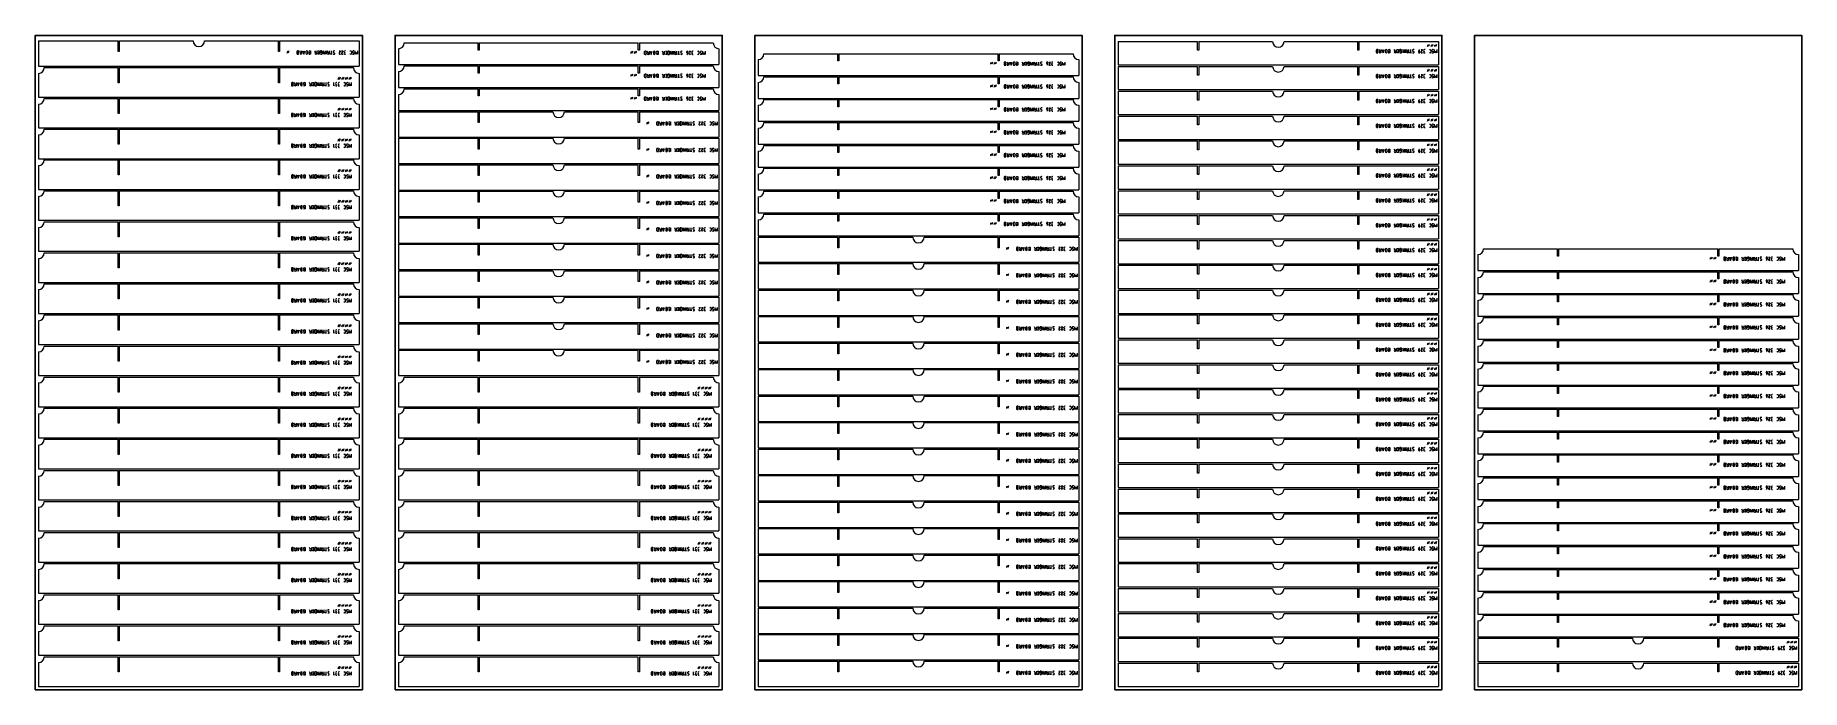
# Model space of a CAD drawing. Header units: millimetres. Extents: x 352 to 5752, y 371 to 2371.
import ezdxf

# ---------------------------------------------------------------- set-up
doc = ezdxf.new("R2010")
doc.units = ezdxf.units.MM
doc.layers.add('IV_MARK_SURFACE', color=2, linetype='Continuous', lineweight=5)
doc.layers.add('IV_OUTER_PROFILE', color=7, linetype='Continuous', lineweight=5)

msp = doc.modelspace()

# ---------------------------------------------------------------- linework, layer by layer
for points in [[(352.5, 371.2), (1352.5, 371.2), (1352.5, 2371.2), (352.5, 2371.2)], [(1452.5, 371.2), (2452.5, 371.2), (2452.5, 2371.2), (1452.5, 2371.2)], [(2552.5, 371.2), (3552.5, 371.2), (3552.5, 2371.2), (2552.5, 2371.2)], [(3652.5, 371.2), (4652.5, 371.2), (4652.5, 2371.2), (3652.5, 2371.2)], [(4752.5, 371.2), (5752.5, 371.2), (5752.5, 2371.2), (4752.5, 2371.2)]]:
    msp.add_lwpolyline(points, close=True)
at = {"layer": 'IV_MARK_SURFACE'}
for p, q in [((1124.2, 2321.3), (1125.3, 2323.5)), ((1127.5, 2323.5), (1126.4, 2321.3)), ((1157.5, 2323.5), (1154.1, 2323.5)), ((1157.5, 2313.5), (1157.5, 2323.5)), ((1163, 2319.1), (1160.8, 2323.5)), ((1166.3, 2323.5), (1166.3, 2319.1)), ((1169.7, 2323.5), (1173, 2313.5)), ((1173, 2313.5), (1176.3, 2323.5)), ((1191.3, 2323.5), (1194.1, 2323.5)), ((1194.1, 2323.5), (1194.1, 2318)), ((1209.6, 2319.1), (1207.4, 2323.5)), ((1212.9, 2323.5), (1212.9, 2319.1)), ((1216.2, 2323.5), (1220.7, 2323.5)), ((1220.7, 2323.5), (1220.7, 2318)), ((1227.3, 2323.5), (1224, 2323.5)), ((1224, 2323.5), (1224, 2318)), ((1238.4, 2313.5), (1232.9, 2323.5)), ((1232.9, 2323.5), (1232.9, 2313.5)), ((1238.4, 2323.5), (1238.4, 2313.5)), ((1241.7, 2323.5), (1241.7, 2313.5)), ((1247.3, 2319.1), (1245.1, 2323.5)), ((1250.6, 2323.5), (1250.6, 2319.1)), ((1256.7, 2323.5), (1256.7, 2313.5)), ((1281.1, 2323.5), (1285.5, 2323.5)), ((1285.5, 2323.5), (1281.7, 2317.4)), ((1288.9, 2323.5), (1293.3, 2323.5)), ((1293.3, 2323.5), (1289.4, 2317.4)), ((1301.1, 2323.5), (1299.4, 2323.5)), ((1314.4, 2323.5), (1316.6, 2323.5)), ((1330.4, 2313.5), (1330.4, 2323.5)), ((1337.1, 2323.5), (1337.1, 2313.5)), ((2175.3, 2320.4), (2176.4, 2322.6)), ((2178.6, 2322.6), (2177.5, 2320.4)), ((2186.4, 2320.4), (2187.5, 2322.6)), ((2189.8, 2322.6), (2188.6, 2320.4)), ((2219.8, 2322.6), (2216.4, 2322.6)), ((2219.8, 2312.6), (2219.8, 2322.6)), ((2225.3, 2318.2), (2223.1, 2322.6)), ((2228.6, 2322.6), (2228.6, 2318.2)), ((2232, 2322.6), (2235.3, 2312.6)), ((2235.3, 2312.6), (2238.6, 2322.6)), ((2253.6, 2322.6), (2256.4, 2322.6)), ((2256.4, 2322.6), (2256.4, 2317.1)), ((2272, 2318.2), (2269.8, 2322.6)), ((2275.3, 2322.6), (2275.3, 2318.2)), ((2278.6, 2322.6), (2283.1, 2322.6)), ((2283.1, 2322.6), (2283.1, 2317.1)), ((2289.8, 2322.6), (2286.4, 2322.6)), ((2286.4, 2322.6), (2286.4, 2317.1)), ((2300.9, 2312.6), (2295.3, 2322.6)), ((2295.3, 2322.6), (2295.3, 2312.6)), ((2300.9, 2322.6), (2300.9, 2312.6)), ((2304.2, 2322.6), (2304.2, 2312.6)), ((2309.8, 2318.2), (2307.5, 2322.6)), ((2313.1, 2322.6), (2313.1, 2318.2)), ((2319.2, 2322.6), (2319.2, 2312.6)), ((2351.4, 2322.6), (2355.9, 2322.6)), ((2355.9, 2322.6), (2352, 2316.5)), ((2363.6, 2322.6), (2362, 2322.6)), ((2377, 2322.6), (2379.2, 2322.6)), ((2393.1, 2312.6), (2393.1, 2322.6)), ((2399.8, 2322.6), (2399.8, 2312.6)), ((4451.5, 2325.2), (4451.5, 2319.7)), ((4457.1, 2327.5), (4453.8, 2327.5)), ((4457.1, 2317.5), (4457.1, 2327.5)), ((4462.7, 2323), (4460.4, 2327.5)), ((4463.2, 2323), (4466, 2323)), ((4466, 2327.5), (4466, 2323)), ((4466, 2323), (4466, 2317.5)), ((4469.3, 2327.5), (4472.7, 2317.5)), ((4474.9, 2324.7), (4470.4, 2324.7)), ((4472.7, 2317.5), (4476, 2327.5)), ((4479.3, 2324.7), (4479.3, 2320.2)), ((4484.9, 2320.2), (4484.9, 2324.7)), ((4491, 2327.5), (4493.8, 2327.5)), ((4493.8, 2327.5), (4493.8, 2321.9)), ((4509.3, 2323), (4507.1, 2327.5)), ((4509.9, 2323), (4512.7, 2323)), ((4512.7, 2327.5), (4512.7, 2323)), ((4512.7, 2323), (4512.7, 2317.5)), ((4516, 2327.5), (4520.4, 2327.5)), ((4520.4, 2327.5), (4520.4, 2321.9)), ((4527.1, 2327.5), (4523.8, 2327.5)), ((4523.8, 2327.5), (4523.8, 2321.9)), ((4529.3, 2319.7), (4529.3, 2325.2)), ((4538.2, 2317.5), (4532.7, 2327.5)), ((4532.7, 2327.5), (4532.7, 2317.5)), ((4538.2, 2327.5), (4538.2, 2317.5)), ((4541.5, 2327.5), (4541.5, 2317.5)), ((4547.1, 2323), (4544.9, 2327.5)), ((4547.7, 2323), (4550.4, 2323)), ((4550.4, 2327.5), (4550.4, 2323)), ((4550.4, 2323), (4550.4, 2317.5)), ((4556.5, 2327.5), (4556.5, 2317.5)), ((4563.8, 2323), (4566.5, 2321.4)), ((4583.2, 2323), (4581.5, 2323)), ((4588.8, 2327.5), (4593.2, 2327.5)), ((4593.2, 2327.5), (4589.3, 2321.4)), ((4601, 2327.5), (4599.3, 2327.5)), ((4609.4, 2339.2), (4607.2, 2339.2)), ((4608.3, 2341.5), (4610.5, 2341.5)), ((4608.3, 2337), (4609.4, 2339.2)), ((4609.4, 2339.2), (4610.5, 2341.5)), ((4611.6, 2339.2), (4609.4, 2339.2)), ((4610.5, 2341.5), (4611.6, 2343.7)), ((4610.5, 2341.5), (4612.7, 2341.5)), ((4611.6, 2339.2), (4610.5, 2337)), ((4612.7, 2341.5), (4611.6, 2339.2)), ((4613.8, 2339.2), (4611.6, 2339.2)), ((4613.8, 2343.7), (4612.7, 2341.5)), ((4612.7, 2341.5), (4614.9, 2341.5)), ((4614.3, 2327.5), (4616.5, 2327.5)), ((4620.5, 2339.2), (4618.3, 2339.2)), ((4618.8, 2325.2), (4618.8, 2319.7)), ((4619.4, 2341.5), (4621.6, 2341.5)), ((4619.4, 2337), (4620.5, 2339.2)), ((4620.5, 2339.2), (4621.6, 2341.5)), ((4622.7, 2339.2), (4620.5, 2339.2)), ((4621.6, 2341.5), (4622.7, 2343.7)), ((4621.6, 2341.5), (4623.8, 2341.5)), ((4622.7, 2339.2), (4621.6, 2337)), ((4623.8, 2341.5), (4622.7, 2339.2)), ((4624.9, 2339.2), (4622.7, 2339.2)), ((4623.2, 2323), (4626, 2321.4)), ((4624.9, 2343.7), (4623.8, 2341.5)), ((4623.8, 2341.5), (4626, 2341.5)), ((4631.6, 2339.2), (4629.4, 2339.2)), ((4630.4, 2317.5), (4630.4, 2327.5)), ((4633.8, 2323), (4630.4, 2317.5)), ((4630.5, 2341.5), (4632.7, 2341.5)), ((4630.5, 2337), (4631.6, 2339.2)), ((4631.6, 2339.2), (4632.7, 2341.5)), ((4633.8, 2339.2), (4631.6, 2339.2)), ((4632.7, 2341.5), (4633.8, 2343.7)), ((4632.7, 2341.5), (4634.9, 2341.5)), ((4633.8, 2339.2), (4632.7, 2337)), ((4634.9, 2341.5), (4633.8, 2339.2)), ((4636, 2339.2), (4633.8, 2339.2)), ((4637.1, 2317.5), (4633.8, 2323)), ((4636, 2343.7), (4634.9, 2341.5)), ((4634.9, 2341.5), (4637.2, 2341.5)), ((4637.1, 2327.5), (4637.1, 2317.5)), ((1123.1, 2319.1), (1120.9, 2319.1)), ((1122, 2321.3), (1124.2, 2321.3)), ((1122, 2316.9), (1123.1, 2319.1)), ((1123.1, 2319.1), (1124.2, 2321.3)), ((1125.3, 2319.1), (1123.1, 2319.1)), ((1124.2, 2321.3), (1126.4, 2321.3)), ((1125.3, 2319.1), (1124.2, 2316.9)), ((1126.4, 2321.3), (1125.3, 2319.1)), ((1127.5, 2319.1), (1125.3, 2319.1)), ((1126.4, 2321.3), (1128.6, 2321.3)), ((1151.9, 2321.3), (1151.9, 2315.7)), ((1154.1, 2313.5), (1157.5, 2313.5)), ((1163.6, 2319.1), (1166.3, 2319.1)), ((1166.3, 2313.5), (1163.6, 2313.5)), ((1166.3, 2319.1), (1166.3, 2313.5)), ((1175.2, 2320.7), (1170.8, 2320.7)), ((1179.6, 2320.7), (1179.6, 2316.3)), ((1185.2, 2316.3), (1185.2, 2320.7)), ((1191.3, 2318), (1194.1, 2318)), ((1194.1, 2313.5), (1191.3, 2313.5)), ((1194.1, 2318), (1194.1, 2313.5)), ((1210.1, 2319.1), (1212.9, 2319.1)), ((1212.9, 2313.5), (1210.1, 2313.5)), ((1212.9, 2319.1), (1212.9, 2313.5)), ((1220.7, 2313.5), (1216.2, 2313.5)), ((1220.7, 2318), (1217.3, 2318)), ((1220.7, 2318), (1220.7, 2313.5)), ((1224, 2318), (1225.7, 2318)), ((1224, 2313.5), (1227.3, 2313.5)), ((1229.5, 2315.7), (1229.5, 2321.3)), ((1247.8, 2319.1), (1250.6, 2319.1)), ((1250.6, 2313.5), (1247.8, 2313.5)), ((1250.6, 2319.1), (1250.6, 2313.5)), ((1256.7, 2313.5), (1253.9, 2313.5)), ((1259.5, 2313.5), (1256.7, 2313.5)), ((1263.9, 2319.1), (1266.7, 2317.4)), ((1298.8, 2313.5), (1301.1, 2313.5)), ((1299.4, 2318), (1299.9, 2318)), ((1316.6, 2313.5), (1314.4, 2313.5)), ((1318.8, 2321.3), (1318.8, 2315.7)), ((1323.2, 2319.1), (1326, 2317.4)), ((1333.8, 2319.1), (1330.4, 2313.5)), ((1337.1, 2313.5), (1333.8, 2319.1)), ((2174.2, 2318.2), (2172, 2318.2)), ((2173.1, 2320.4), (2175.3, 2320.4)), ((2173.1, 2316), (2174.2, 2318.2)), ((2174.2, 2318.2), (2175.3, 2320.4)), ((2176.4, 2318.2), (2174.2, 2318.2)), ((2175.3, 2320.4), (2177.5, 2320.4)), ((2176.4, 2318.2), (2175.3, 2316)), ((2177.5, 2320.4), (2176.4, 2318.2)), ((2178.6, 2318.2), (2176.4, 2318.2)), ((2177.5, 2320.4), (2179.8, 2320.4)), ((2185.3, 2318.2), (2183.1, 2318.2)), ((2184.2, 2320.4), (2186.4, 2320.4)), ((2184.2, 2316), (2185.3, 2318.2)), ((2185.3, 2318.2), (2186.4, 2320.4)), ((2187.5, 2318.2), (2185.3, 2318.2)), ((2186.4, 2320.4), (2188.6, 2320.4)), ((2187.5, 2318.2), (2186.4, 2316)), ((2188.6, 2320.4), (2187.5, 2318.2)), ((2189.8, 2318.2), (2187.5, 2318.2)), ((2188.6, 2320.4), (2190.9, 2320.4)), ((2214.2, 2320.4), (2214.2, 2314.9)), ((2216.4, 2312.6), (2219.8, 2312.6)), ((2225.9, 2318.2), (2228.6, 2318.2)), ((2228.6, 2312.6), (2225.9, 2312.6)), ((2228.6, 2318.2), (2228.6, 2312.6)), ((2237.5, 2319.9), (2233.1, 2319.9)), ((2242, 2319.9), (2242, 2315.4)), ((2247.5, 2315.4), (2247.5, 2319.9)), ((2253.6, 2317.1), (2256.4, 2317.1)), ((2256.4, 2312.6), (2253.6, 2312.6)), ((2256.4, 2317.1), (2256.4, 2312.6)), ((2272.5, 2318.2), (2275.3, 2318.2)), ((2275.3, 2312.6), (2272.5, 2312.6)), ((2275.3, 2318.2), (2275.3, 2312.6)), ((2283.1, 2312.6), (2278.6, 2312.6)), ((2283.1, 2317.1), (2279.8, 2317.1)), ((2283.1, 2317.1), (2283.1, 2312.6)), ((2286.4, 2317.1), (2288.1, 2317.1)), ((2286.4, 2312.6), (2289.8, 2312.6)), ((2292, 2314.9), (2292, 2320.4)), ((2310.3, 2318.2), (2313.1, 2318.2)), ((2313.1, 2312.6), (2310.3, 2312.6)), ((2313.1, 2318.2), (2313.1, 2312.6)), ((2319.2, 2312.6), (2316.4, 2312.6)), ((2322, 2312.6), (2319.2, 2312.6)), ((2326.4, 2318.2), (2329.2, 2316.5)), ((2343.6, 2320.4), (2343.6, 2319.3)), ((2345.9, 2317.1), (2347.5, 2317.1)), ((2348.1, 2318.2), (2348.1, 2320.4)), ((2361.4, 2312.6), (2363.6, 2312.6)), ((2362, 2317.1), (2362.5, 2317.1)), ((2379.2, 2312.6), (2377, 2312.6)), ((2381.4, 2320.4), (2381.4, 2314.9)), ((2385.9, 2318.2), (2388.6, 2316.5)), ((2396.4, 2318.2), (2393.1, 2312.6)), ((2399.8, 2312.6), (2396.4, 2318.2)), ((3274.2, 2285.2), (3272, 2285.2)), ((3273.1, 2287.4), (3275.3, 2287.4)), ((3273.1, 2283), (3274.2, 2285.2)), ((3274.2, 2285.2), (3275.3, 2287.4)), ((3276.4, 2285.2), (3274.2, 2285.2)), ((3275.3, 2287.4), (3276.4, 2289.6)), ((3275.3, 2287.4), (3277.5, 2287.4)), ((3276.4, 2285.2), (3275.3, 2283)), ((3277.5, 2287.4), (3276.4, 2285.2)), ((3278.6, 2285.2), (3276.4, 2285.2)), ((3278.6, 2289.6), (3277.5, 2287.4)), ((3277.5, 2287.4), (3279.8, 2287.4)), ((3285.3, 2285.2), (3283.1, 2285.2)), ((3284.2, 2287.4), (3286.4, 2287.4)), ((3284.2, 2283), (3285.3, 2285.2)), ((3285.3, 2285.2), (3286.4, 2287.4)), ((3287.5, 2285.2), (3285.3, 2285.2)), ((3286.4, 2287.4), (3287.5, 2289.6)), ((3286.4, 2287.4), (3288.6, 2287.4)), ((3287.5, 2285.2), (3286.4, 2283)), ((3288.6, 2287.4), (3287.5, 2285.2)), ((3289.8, 2285.2), (3287.5, 2285.2)), ((3289.8, 2289.6), (3288.6, 2287.4)), ((3288.6, 2287.4), (3290.9, 2287.4)), ((3314.2, 2287.4), (3314.2, 2281.9)), ((3319.8, 2289.6), (3316.4, 2289.6)), ((3316.4, 2279.6), (3319.8, 2279.6)), ((3319.8, 2279.6), (3319.8, 2289.6)), ((3325.3, 2285.2), (3323.1, 2289.6)), ((3325.9, 2285.2), (3328.6, 2285.2)), ((3328.6, 2279.6), (3325.9, 2279.6)), ((3328.6, 2289.6), (3328.6, 2285.2)), ((3328.6, 2285.2), (3328.6, 2279.6)), ((3332, 2289.6), (3335.3, 2279.6)), ((3337.5, 2286.9), (3333.1, 2286.9)), ((3335.3, 2279.6), (3338.6, 2289.6)), ((3342, 2286.9), (3342, 2282.4)), ((3347.5, 2282.4), (3347.5, 2286.9)), ((3353.6, 2289.6), (3356.4, 2289.6)), ((3353.6, 2284.1), (3356.4, 2284.1)), ((3356.4, 2279.6), (3353.6, 2279.6)), ((3356.4, 2289.6), (3356.4, 2284.1)), ((3356.4, 2284.1), (3356.4, 2279.6)), ((3372, 2285.2), (3369.8, 2289.6)), ((3372.5, 2285.2), (3375.3, 2285.2)), ((3375.3, 2279.6), (3372.5, 2279.6)), ((3375.3, 2289.6), (3375.3, 2285.2)), ((3375.3, 2285.2), (3375.3, 2279.6)), ((3378.6, 2289.6), (3383.1, 2289.6)), ((3383.1, 2279.6), (3378.6, 2279.6)), ((3383.1, 2284.1), (3379.8, 2284.1)), ((3383.1, 2289.6), (3383.1, 2284.1)), ((3383.1, 2284.1), (3383.1, 2279.6)), ((3389.8, 2289.6), (3386.4, 2289.6)), ((3386.4, 2289.6), (3386.4, 2284.1)), ((3386.4, 2284.1), (3388.1, 2284.1)), ((3386.4, 2279.6), (3389.8, 2279.6)), ((3392, 2281.9), (3392, 2287.4)), ((3400.9, 2279.6), (3395.3, 2289.6)), ((3395.3, 2289.6), (3395.3, 2279.6)), ((3400.9, 2289.6), (3400.9, 2279.6)), ((3404.2, 2289.6), (3404.2, 2279.6)), ((3409.8, 2285.2), (3407.5, 2289.6)), ((3410.3, 2285.2), (3413.1, 2285.2)), ((3413.1, 2279.6), (3410.3, 2279.6)), ((3413.1, 2289.6), (3413.1, 2285.2)), ((3413.1, 2285.2), (3413.1, 2279.6)), ((3419.2, 2279.6), (3416.4, 2279.6)), ((3419.2, 2289.6), (3419.2, 2279.6)), ((3422, 2279.6), (3419.2, 2279.6)), ((3426.4, 2285.2), (3429.2, 2283.5)), ((3443.6, 2287.4), (3443.6, 2286.3)), ((3445.9, 2284.1), (3447.5, 2284.1)), ((3448.1, 2285.2), (3448.1, 2287.4)), ((3451.4, 2289.6), (3455.9, 2289.6)), ((3455.9, 2289.6), (3452, 2283.5)), ((3461.4, 2279.6), (3463.6, 2279.6)), ((3463.6, 2289.6), (3462, 2289.6)), ((3462, 2284.1), (3462.5, 2284.1)), ((3477, 2289.6), (3479.2, 2289.6)), ((3479.2, 2279.6), (3477, 2279.6)), ((3481.4, 2287.4), (3481.4, 2281.9)), ((3485.9, 2285.2), (3488.6, 2283.5)), ((3493.1, 2279.6), (3493.1, 2289.6)), ((3496.4, 2285.2), (3493.1, 2279.6)), ((3499.8, 2279.6), (3496.4, 2285.2)), ((3499.8, 2289.6), (3499.8, 2279.6)), ((4453.8, 2317.5), (4457.1, 2317.5)), ((4466, 2317.5), (4463.2, 2317.5)), ((4491, 2321.9), (4493.8, 2321.9)), ((4493.8, 2317.5), (4491, 2317.5)), ((4493.8, 2321.9), (4493.8, 2317.5)), ((4512.7, 2317.5), (4509.9, 2317.5)), ((4520.4, 2317.5), (4516, 2317.5)), ((4520.4, 2321.9), (4517.1, 2321.9)), ((4520.4, 2321.9), (4520.4, 2317.5)), ((4523.8, 2321.9), (4525.4, 2321.9)), ((4523.8, 2317.5), (4527.1, 2317.5)), ((4550.4, 2317.5), (4547.7, 2317.5)), ((4556.5, 2317.5), (4553.8, 2317.5)), ((4559.3, 2317.5), (4556.5, 2317.5)), ((4581, 2321.9), (4581, 2319.7)), ((4585.4, 2319.7), (4585.4, 2320.8)), ((4598.8, 2317.5), (4601, 2317.5)), ((4599.3, 2321.9), (4599.9, 2321.9)), ((4616.5, 2317.5), (4614.3, 2317.5)), ((1135.2, 2224.5), (1135.2, 2218.9)), ((1140.8, 2226.7), (1137.4, 2226.7)), ((1137.4, 2216.7), (1140.8, 2216.7)), ((1140.8, 2216.7), (1140.8, 2226.7)), ((1146.3, 2222.2), (1144.1, 2226.7)), ((1146.9, 2222.2), (1149.6, 2222.2)), ((1149.6, 2216.7), (1146.9, 2216.7)), ((1149.6, 2226.7), (1149.6, 2222.2)), ((1149.6, 2222.2), (1149.6, 2216.7)), ((1153, 2226.7), (1156.3, 2216.7)), ((1158.5, 2223.9), (1154.1, 2223.9)), ((1156.3, 2216.7), (1159.6, 2226.7)), ((1163, 2223.9), (1163, 2219.5)), ((1168.5, 2219.5), (1168.5, 2223.9)), ((1174.6, 2226.7), (1177.4, 2226.7)), ((1174.6, 2221.1), (1177.4, 2221.1)), ((1177.4, 2216.7), (1174.6, 2216.7)), ((1177.4, 2226.7), (1177.4, 2221.1)), ((1177.4, 2221.1), (1177.4, 2216.7)), ((1193, 2222.2), (1190.8, 2226.7)), ((1193.5, 2222.2), (1196.3, 2222.2)), ((1196.3, 2216.7), (1193.5, 2216.7)), ((1196.3, 2226.7), (1196.3, 2222.2)), ((1196.3, 2222.2), (1196.3, 2216.7)), ((1199.6, 2226.7), (1204.1, 2226.7)), ((1204.1, 2216.7), (1199.6, 2216.7)), ((1204.1, 2221.1), (1200.8, 2221.1)), ((1204.1, 2226.7), (1204.1, 2221.1)), ((1204.1, 2221.1), (1204.1, 2216.7)), ((1210.8, 2226.7), (1207.4, 2226.7)), ((1207.4, 2226.7), (1207.4, 2221.1)), ((1207.4, 2221.1), (1209.1, 2221.1)), ((1207.4, 2216.7), (1210.8, 2216.7)), ((1213, 2218.9), (1213, 2224.5)), ((1221.9, 2216.7), (1216.3, 2226.7)), ((1216.3, 2226.7), (1216.3, 2216.7)), ((1221.9, 2226.7), (1221.9, 2216.7)), ((1225.2, 2226.7), (1225.2, 2216.7)), ((1230.8, 2222.2), (1228.5, 2226.7)), ((1231.3, 2222.2), (1234.1, 2222.2)), ((1234.1, 2216.7), (1231.3, 2216.7)), ((1234.1, 2226.7), (1234.1, 2222.2)), ((1234.1, 2222.2), (1234.1, 2216.7)), ((1240.2, 2216.7), (1237.4, 2216.7)), ((1240.2, 2226.7), (1240.2, 2216.7)), ((1243, 2216.7), (1240.2, 2216.7)), ((1247.4, 2222.2), (1250.2, 2220.6)), ((1264.6, 2216.7), (1264.6, 2226.7)), ((1266.9, 2218.9), (1264.6, 2216.7)), ((1272.4, 2216.7), (1274.6, 2216.7)), ((1274.6, 2226.7), (1273, 2226.7)), ((1273, 2221.1), (1273.5, 2221.1)), ((1279.7, 2238.4), (1277.5, 2238.4)), ((1278.6, 2240.7), (1280.8, 2240.7)), ((1278.6, 2236.2), (1279.7, 2238.4)), ((1279.7, 2238.4), (1280.8, 2240.7)), ((1281.9, 2238.4), (1279.7, 2238.4)), ((1280.2, 2216.7), (1282.4, 2216.7)), ((1280.8, 2240.7), (1281.9, 2242.9)), ((1280.8, 2240.7), (1283, 2240.7)), ((1281.9, 2238.4), (1280.8, 2236.2)), ((1282.4, 2226.7), (1280.8, 2226.7)), ((1280.8, 2221.1), (1281.3, 2221.1)), ((1283, 2240.7), (1281.9, 2238.4)), ((1284.2, 2238.4), (1281.9, 2238.4)), ((1284.2, 2242.9), (1283, 2240.7)), ((1283, 2240.7), (1285.3, 2240.7)), ((1290.8, 2238.4), (1288.6, 2238.4)), ((1289.7, 2240.7), (1291.9, 2240.7)), ((1289.7, 2236.2), (1290.8, 2238.4)), ((1290.8, 2238.4), (1291.9, 2240.7)), ((1293, 2238.4), (1290.8, 2238.4)), ((1291.9, 2240.7), (1293, 2242.9)), ((1291.9, 2240.7), (1294.2, 2240.7)), ((1293, 2238.4), (1291.9, 2236.2)), ((1294.2, 2240.7), (1293, 2238.4)), ((1295.3, 2238.4), (1293, 2238.4)), ((1295.3, 2242.9), (1294.2, 2240.7)), ((1294.2, 2240.7), (1296.4, 2240.7)), ((1295.8, 2226.7), (1298, 2226.7)), ((1298, 2216.7), (1295.8, 2216.7)), ((1301.9, 2238.4), (1299.7, 2238.4)), ((1300.2, 2224.5), (1300.2, 2218.9)), ((1300.8, 2240.7), (1303, 2240.7)), ((1300.8, 2236.2), (1301.9, 2238.4)), ((1301.9, 2238.4), (1303, 2240.7)), ((1304.2, 2238.4), (1301.9, 2238.4)), ((1303, 2240.7), (1304.2, 2242.9)), ((1303, 2240.7), (1305.3, 2240.7)), ((1304.2, 2238.4), (1303, 2236.2)), ((1305.3, 2240.7), (1304.2, 2238.4)), ((1306.4, 2238.4), (1304.2, 2238.4)), ((1304.6, 2222.2), (1307.4, 2220.6)), ((1306.4, 2242.9), (1305.3, 2240.7)), ((1305.3, 2240.7), (1307.5, 2240.7)), ((1313, 2238.4), (1310.8, 2238.4)), ((1311.9, 2240.7), (1314.2, 2240.7)), ((1311.9, 2236.2), (1313, 2238.4)), ((1311.9, 2216.7), (1311.9, 2226.7)), ((1315.2, 2222.2), (1311.9, 2216.7)), ((1313, 2238.4), (1314.2, 2240.7)), ((1315.3, 2238.4), (1313, 2238.4)), ((1314.2, 2240.7), (1315.3, 2242.9)), ((1314.2, 2240.7), (1316.4, 2240.7)), ((1315.3, 2238.4), (1314.2, 2236.2)), ((1318.5, 2216.7), (1315.2, 2222.2)), ((1316.4, 2240.7), (1315.3, 2238.4)), ((1317.5, 2238.4), (1315.3, 2238.4)), ((1317.5, 2242.9), (1316.4, 2240.7)), ((1316.4, 2240.7), (1318.6, 2240.7)), ((1318.5, 2226.7), (1318.5, 2216.7)), ((2174.2, 2248.2), (2172, 2248.2)), ((2173.1, 2250.4), (2175.3, 2250.4)), ((2173.1, 2246), (2174.2, 2248.2)), ((2174.2, 2248.2), (2175.3, 2250.4)), ((2176.4, 2248.2), (2174.2, 2248.2)), ((2175.3, 2250.4), (2176.4, 2252.6)), ((2175.3, 2250.4), (2177.5, 2250.4)), ((2176.4, 2248.2), (2175.3, 2246)), ((2177.5, 2250.4), (2176.4, 2248.2)), ((2178.6, 2248.2), (2176.4, 2248.2)), ((2178.6, 2252.6), (2177.5, 2250.4)), ((2177.5, 2250.4), (2179.8, 2250.4)), ((2185.3, 2248.2), (2183.1, 2248.2)), ((2184.2, 2250.4), (2186.4, 2250.4)), ((2184.2, 2246), (2185.3, 2248.2)), ((2185.3, 2248.2), (2186.4, 2250.4)), ((2187.5, 2248.2), (2185.3, 2248.2)), ((2186.4, 2250.4), (2187.5, 2252.6)), ((2186.4, 2250.4), (2188.6, 2250.4)), ((2187.5, 2248.2), (2186.4, 2246)), ((2188.6, 2250.4), (2187.5, 2248.2)), ((2189.8, 2248.2), (2187.5, 2248.2)), ((2189.8, 2252.6), (2188.6, 2250.4)), ((2188.6, 2250.4), (2190.9, 2250.4)), ((2214.2, 2250.4), (2214.2, 2244.9)), ((2219.8, 2252.6), (2216.4, 2252.6)), ((2216.4, 2242.6), (2219.8, 2242.6)), ((2219.8, 2242.6), (2219.8, 2252.6)), ((2225.3, 2248.2), (2223.1, 2252.6)), ((2225.9, 2248.2), (2228.6, 2248.2)), ((2228.6, 2242.6), (2225.9, 2242.6)), ((2228.6, 2252.6), (2228.6, 2248.2)), ((2228.6, 2248.2), (2228.6, 2242.6)), ((2232, 2252.6), (2235.3, 2242.6)), ((2237.5, 2249.9), (2233.1, 2249.9)), ((2235.3, 2242.6), (2238.6, 2252.6)), ((2242, 2249.9), (2242, 2245.4)), ((2247.5, 2245.4), (2247.5, 2249.9)), ((2253.6, 2252.6), (2256.4, 2252.6)), ((2253.6, 2247.1), (2256.4, 2247.1)), ((2256.4, 2242.6), (2253.6, 2242.6)), ((2256.4, 2252.6), (2256.4, 2247.1)), ((2256.4, 2247.1), (2256.4, 2242.6)), ((2272, 2248.2), (2269.8, 2252.6)), ((2272.5, 2248.2), (2275.3, 2248.2)), ((2275.3, 2242.6), (2272.5, 2242.6)), ((2275.3, 2252.6), (2275.3, 2248.2)), ((2275.3, 2248.2), (2275.3, 2242.6)), ((2278.6, 2252.6), (2283.1, 2252.6)), ((2283.1, 2242.6), (2278.6, 2242.6)), ((2283.1, 2247.1), (2279.8, 2247.1)), ((2283.1, 2252.6), (2283.1, 2247.1)), ((2283.1, 2247.1), (2283.1, 2242.6)), ((2289.8, 2252.6), (2286.4, 2252.6)), ((2286.4, 2252.6), (2286.4, 2247.1)), ((2286.4, 2247.1), (2288.1, 2247.1)), ((2286.4, 2242.6), (2289.8, 2242.6)), ((2292, 2244.9), (2292, 2250.4)), ((2300.9, 2242.6), (2295.3, 2252.6)), ((2295.3, 2252.6), (2295.3, 2242.6)), ((2300.9, 2252.6), (2300.9, 2242.6)), ((2304.2, 2252.6), (2304.2, 2242.6)), ((2309.8, 2248.2), (2307.5, 2252.6)), ((2310.3, 2248.2), (2313.1, 2248.2)), ((2313.1, 2242.6), (2310.3, 2242.6)), ((2313.1, 2252.6), (2313.1, 2248.2)), ((2313.1, 2248.2), (2313.1, 2242.6)), ((2319.2, 2242.6), (2316.4, 2242.6)), ((2319.2, 2252.6), (2319.2, 2242.6)), ((2322, 2242.6), (2319.2, 2242.6)), ((2326.4, 2248.2), (2329.2, 2246.5)), ((2343.6, 2250.4), (2343.6, 2249.3)), ((2345.9, 2247.1), (2347.5, 2247.1)), ((2348.1, 2248.2), (2348.1, 2250.4)), ((2351.4, 2252.6), (2355.9, 2252.6)), ((2355.9, 2252.6), (2352, 2246.5)), ((2361.4, 2242.6), (2363.6, 2242.6)), ((2363.6, 2252.6), (2362, 2252.6)), ((2362, 2247.1), (2362.5, 2247.1)), ((2377, 2252.6), (2379.2, 2252.6)), ((2379.2, 2242.6), (2377, 2242.6)), ((2381.4, 2250.4), (2381.4, 2244.9)), ((2385.9, 2248.2), (2388.6, 2246.5)), ((2393.1, 2242.6), (2393.1, 2252.6)), ((2396.4, 2248.2), (2393.1, 2242.6)), ((2399.8, 2242.6), (2396.4, 2248.2)), ((2399.8, 2252.6), (2399.8, 2242.6)), ((3274.2, 2215.2), (3272, 2215.2)), ((3273.1, 2217.4), (3275.3, 2217.4)), ((3273.1, 2213), (3274.2, 2215.2)), ((3274.2, 2215.2), (3275.3, 2217.4)), ((3276.4, 2215.2), (3274.2, 2215.2)), ((3275.3, 2217.4), (3276.4, 2219.6)), ((3275.3, 2217.4), (3277.5, 2217.4)), ((3276.4, 2215.2), (3275.3, 2213)), ((3277.5, 2217.4), (3276.4, 2215.2)), ((3278.6, 2215.2), (3276.4, 2215.2)), ((3278.6, 2219.6), (3277.5, 2217.4)), ((3277.5, 2217.4), (3279.8, 2217.4)), ((3285.3, 2215.2), (3283.1, 2215.2)), ((3284.2, 2217.4), (3286.4, 2217.4)), ((3284.2, 2213), (3285.3, 2215.2)), ((3285.3, 2215.2), (3286.4, 2217.4)), ((3287.5, 2215.2), (3285.3, 2215.2)), ((3286.4, 2217.4), (3287.5, 2219.6)), ((3286.4, 2217.4), (3288.6, 2217.4)), ((3287.5, 2215.2), (3286.4, 2213)), ((3288.6, 2217.4), (3287.5, 2215.2)), ((3289.8, 2215.2), (3287.5, 2215.2)), ((3289.8, 2219.6), (3288.6, 2217.4)), ((3288.6, 2217.4), (3290.9, 2217.4)), ((3314.2, 2217.4), (3314.2, 2211.9)), ((3319.8, 2219.6), (3316.4, 2219.6)), ((3319.8, 2209.6), (3319.8, 2219.6)), ((3325.3, 2215.2), (3323.1, 2219.6)), ((3325.9, 2215.2), (3328.6, 2215.2)), ((3328.6, 2219.6), (3328.6, 2215.2)), ((3328.6, 2215.2), (3328.6, 2209.6)), ((3332, 2219.6), (3335.3, 2209.6)), ((3337.5, 2216.9), (3333.1, 2216.9)), ((3335.3, 2209.6), (3338.6, 2219.6)), ((3342, 2216.9), (3342, 2212.4)), ((3347.5, 2212.4), (3347.5, 2216.9)), ((3353.6, 2219.6), (3356.4, 2219.6)), ((3353.6, 2214.1), (3356.4, 2214.1)), ((3356.4, 2219.6), (3356.4, 2214.1)), ((3356.4, 2214.1), (3356.4, 2209.6)), ((3372, 2215.2), (3369.8, 2219.6)), ((3372.5, 2215.2), (3375.3, 2215.2)), ((3375.3, 2219.6), (3375.3, 2215.2)), ((3375.3, 2215.2), (3375.3, 2209.6)), ((3378.6, 2219.6), (3383.1, 2219.6)), ((3383.1, 2214.1), (3379.8, 2214.1)), ((3383.1, 2219.6), (3383.1, 2214.1)), ((3383.1, 2214.1), (3383.1, 2209.6)), ((3389.8, 2219.6), (3386.4, 2219.6)), ((3386.4, 2219.6), (3386.4, 2214.1)), ((3386.4, 2214.1), (3388.1, 2214.1)), ((3392, 2211.9), (3392, 2217.4)), ((3400.9, 2209.6), (3395.3, 2219.6)), ((3395.3, 2219.6), (3395.3, 2209.6)), ((3400.9, 2219.6), (3400.9, 2209.6)), ((3404.2, 2219.6), (3404.2, 2209.6)), ((3409.8, 2215.2), (3407.5, 2219.6)), ((3410.3, 2215.2), (3413.1, 2215.2)), ((3413.1, 2219.6), (3413.1, 2215.2)), ((3413.1, 2215.2), (3413.1, 2209.6)), ((3419.2, 2219.6), (3419.2, 2209.6)), ((3426.4, 2215.2), (3429.2, 2213.5)), ((3443.6, 2217.4), (3443.6, 2216.3)), ((3445.9, 2214.1), (3447.5, 2214.1)), ((3448.1, 2215.2), (3448.1, 2217.4)), ((3451.4, 2219.6), (3455.9, 2219.6)), ((3455.9, 2219.6), (3452, 2213.5)), ((3463.6, 2219.6), (3462, 2219.6)), ((3462, 2214.1), (3462.5, 2214.1)), ((3477, 2219.6), (3479.2, 2219.6)), ((3481.4, 2217.4), (3481.4, 2211.9)), ((3485.9, 2215.2), (3488.6, 2213.5)), ((3493.1, 2209.6), (3493.1, 2219.6)), ((3496.4, 2215.2), (3493.1, 2209.6)), ((3499.8, 2209.6), (3496.4, 2215.2)), ((3499.8, 2219.6), (3499.8, 2209.6)), ((4451.5, 2249.2), (4451.5, 2243.7)), ((4457.1, 2251.5), (4453.8, 2251.5)), ((4453.8, 2241.5), (4457.1, 2241.5)), ((4457.1, 2241.5), (4457.1, 2251.5)), ((4462.7, 2247), (4460.4, 2251.5)), ((4463.2, 2247), (4466, 2247)), ((4466, 2241.5), (4463.2, 2241.5)), ((4466, 2251.5), (4466, 2247)), ((4466, 2247), (4466, 2241.5)), ((4469.3, 2251.5), (4472.7, 2241.5)), ((4474.9, 2248.7), (4470.4, 2248.7)), ((4472.7, 2241.5), (4476, 2251.5)), ((4479.3, 2248.7), (4479.3, 2244.2)), ((4484.9, 2244.2), (4484.9, 2248.7)), ((4491, 2251.5), (4493.8, 2251.5)), ((4491, 2245.9), (4493.8, 2245.9)), ((4493.8, 2241.5), (4491, 2241.5)), ((4493.8, 2251.5), (4493.8, 2245.9)), ((4493.8, 2245.9), (4493.8, 2241.5)), ((4509.3, 2247), (4507.1, 2251.5)), ((4509.9, 2247), (4512.7, 2247)), ((4512.7, 2241.5), (4509.9, 2241.5)), ((4512.7, 2251.5), (4512.7, 2247)), ((4512.7, 2247), (4512.7, 2241.5)), ((4516, 2251.5), (4520.4, 2251.5)), ((4520.4, 2241.5), (4516, 2241.5)), ((4520.4, 2245.9), (4517.1, 2245.9)), ((4520.4, 2251.5), (4520.4, 2245.9)), ((4520.4, 2245.9), (4520.4, 2241.5)), ((4527.1, 2251.5), (4523.8, 2251.5)), ((4523.8, 2251.5), (4523.8, 2245.9)), ((4523.8, 2245.9), (4525.4, 2245.9)), ((4523.8, 2241.5), (4527.1, 2241.5)), ((4529.3, 2243.7), (4529.3, 2249.2)), ((4538.2, 2241.5), (4532.7, 2251.5)), ((4532.7, 2251.5), (4532.7, 2241.5)), ((4538.2, 2251.5), (4538.2, 2241.5)), ((4541.5, 2251.5), (4541.5, 2241.5)), ((4547.1, 2247), (4544.9, 2251.5)), ((4547.7, 2247), (4550.4, 2247)), ((4550.4, 2241.5), (4547.7, 2241.5)), ((4550.4, 2251.5), (4550.4, 2247)), ((4550.4, 2247), (4550.4, 2241.5)), ((4556.5, 2241.5), (4553.8, 2241.5)), ((4556.5, 2251.5), (4556.5, 2241.5)), ((4559.3, 2241.5), (4556.5, 2241.5)), ((4563.8, 2247), (4566.5, 2245.4)), ((4581, 2245.9), (4581, 2243.7)), ((4583.2, 2247), (4581.5, 2247)), ((4585.4, 2243.7), (4585.4, 2244.8)), ((4588.8, 2251.5), (4593.2, 2251.5)), ((4593.2, 2251.5), (4589.3, 2245.4)), ((4598.8, 2241.5), (4601, 2241.5)), ((4601, 2251.5), (4599.3, 2251.5)), ((4599.3, 2245.9), (4599.9, 2245.9)), ((4609.4, 2263.2), (4607.2, 2263.2)), ((4608.3, 2265.5), (4610.5, 2265.5)), ((4608.3, 2261), (4609.4, 2263.2)), ((4609.4, 2263.2), (4610.5, 2265.5)), ((4611.6, 2263.2), (4609.4, 2263.2)), ((4610.5, 2265.5), (4611.6, 2267.7)), ((4610.5, 2265.5), (4612.7, 2265.5)), ((4611.6, 2263.2), (4610.5, 2261)), ((4612.7, 2265.5), (4611.6, 2263.2)), ((4613.8, 2263.2), (4611.6, 2263.2)), ((4613.8, 2267.7), (4612.7, 2265.5)), ((4612.7, 2265.5), (4614.9, 2265.5)), ((4614.3, 2251.5), (4616.5, 2251.5)), ((4616.5, 2241.5), (4614.3, 2241.5)), ((4620.5, 2263.2), (4618.3, 2263.2)), ((4618.8, 2249.2), (4618.8, 2243.7)), ((4619.4, 2265.5), (4621.6, 2265.5)), ((4619.4, 2261), (4620.5, 2263.2)), ((4620.5, 2263.2), (4621.6, 2265.5)), ((4622.7, 2263.2), (4620.5, 2263.2)), ((4621.6, 2265.5), (4622.7, 2267.7)), ((4621.6, 2265.5), (4623.8, 2265.5)), ((4622.7, 2263.2), (4621.6, 2261)), ((4623.8, 2265.5), (4622.7, 2263.2)), ((4624.9, 2263.2), (4622.7, 2263.2)), ((4623.2, 2247), (4626, 2245.4)), ((4624.9, 2267.7), (4623.8, 2265.5)), ((4623.8, 2265.5), (4626, 2265.5)), ((4631.6, 2263.2), (4629.4, 2263.2)), ((4630.4, 2241.5), (4630.4, 2251.5)), ((4633.8, 2247), (4630.4, 2241.5)), ((4630.5, 2265.5), (4632.7, 2265.5)), ((4630.5, 2261), (4631.6, 2263.2)), ((4631.6, 2263.2), (4632.7, 2265.5)), ((4633.8, 2263.2), (4631.6, 2263.2)), ((4632.7, 2265.5), (4633.8, 2267.7)), ((4632.7, 2265.5), (4634.9, 2265.5)), ((4633.8, 2263.2), (4632.7, 2261)), ((4634.9, 2265.5), (4633.8, 2263.2)), ((4636, 2263.2), (4633.8, 2263.2)), ((4637.1, 2241.5), (4633.8, 2247)), ((4636, 2267.7), (4634.9, 2265.5)), ((4634.9, 2265.5), (4637.2, 2265.5)), ((4637.1, 2251.5), (4637.1, 2241.5)), ((2174.2, 2178.2), (2172, 2178.2)), ((2173.1, 2180.4), (2175.3, 2180.4)), ((2173.1, 2176), (2174.2, 2178.2)), ((2174.2, 2178.2), (2175.3, 2180.4)), ((2176.4, 2178.2), (2174.2, 2178.2)), ((2175.3, 2180.4), (2176.4, 2182.6)), ((2175.3, 2180.4), (2177.5, 2180.4)), ((2176.4, 2178.2), (2175.3, 2176)), ((2177.5, 2180.4), (2176.4, 2178.2)), ((2178.6, 2178.2), (2176.4, 2178.2)), ((2178.6, 2182.6), (2177.5, 2180.4)), ((2177.5, 2180.4), (2179.8, 2180.4)), ((2185.3, 2178.2), (2183.1, 2178.2)), ((2184.2, 2180.4), (2186.4, 2180.4)), ((2184.2, 2176), (2185.3, 2178.2)), ((2185.3, 2178.2), (2186.4, 2180.4)), ((2187.5, 2178.2), (2185.3, 2178.2)), ((2186.4, 2180.4), (2187.5, 2182.6)), ((2186.4, 2180.4), (2188.6, 2180.4)), ((2187.5, 2178.2), (2186.4, 2176)), ((2188.6, 2180.4), (2187.5, 2178.2)), ((2189.8, 2178.2), (2187.5, 2178.2)), ((2189.8, 2182.6), (2188.6, 2180.4)), ((2188.6, 2180.4), (2190.9, 2180.4)), ((2214.2, 2180.4), (2214.2, 2174.9)), ((2219.8, 2182.6), (2216.4, 2182.6)), ((2216.4, 2172.6), (2219.8, 2172.6)), ((2219.8, 2172.6), (2219.8, 2182.6)), ((2225.3, 2178.2), (2223.1, 2182.6)), ((2225.9, 2178.2), (2228.6, 2178.2)), ((2228.6, 2172.6), (2225.9, 2172.6)), ((2228.6, 2182.6), (2228.6, 2178.2)), ((2228.6, 2178.2), (2228.6, 2172.6)), ((2232, 2182.6), (2235.3, 2172.6)), ((2237.5, 2179.9), (2233.1, 2179.9)), ((2235.3, 2172.6), (2238.6, 2182.6)), ((2242, 2179.9), (2242, 2175.4)), ((2247.5, 2175.4), (2247.5, 2179.9)), ((2253.6, 2182.6), (2256.4, 2182.6)), ((2253.6, 2177.1), (2256.4, 2177.1)), ((2256.4, 2172.6), (2253.6, 2172.6)), ((2256.4, 2182.6), (2256.4, 2177.1)), ((2256.4, 2177.1), (2256.4, 2172.6)), ((2272, 2178.2), (2269.8, 2182.6)), ((2272.5, 2178.2), (2275.3, 2178.2)), ((2275.3, 2172.6), (2272.5, 2172.6)), ((2275.3, 2182.6), (2275.3, 2178.2)), ((2275.3, 2178.2), (2275.3, 2172.6)), ((2278.6, 2182.6), (2283.1, 2182.6)), ((2283.1, 2172.6), (2278.6, 2172.6)), ((2283.1, 2177.1), (2279.8, 2177.1)), ((2283.1, 2182.6), (2283.1, 2177.1)), ((2283.1, 2177.1), (2283.1, 2172.6)), ((2289.8, 2182.6), (2286.4, 2182.6)), ((2286.4, 2182.6), (2286.4, 2177.1)), ((2286.4, 2177.1), (2288.1, 2177.1)), ((2286.4, 2172.6), (2289.8, 2172.6)), ((2292, 2174.9), (2292, 2180.4)), ((2300.9, 2172.6), (2295.3, 2182.6)), ((2295.3, 2182.6), (2295.3, 2172.6)), ((2300.9, 2182.6), (2300.9, 2172.6)), ((2304.2, 2182.6), (2304.2, 2172.6)), ((2309.8, 2178.2), (2307.5, 2182.6)), ((2310.3, 2178.2), (2313.1, 2178.2)), ((2313.1, 2172.6), (2310.3, 2172.6)), ((2313.1, 2182.6), (2313.1, 2178.2)), ((2313.1, 2178.2), (2313.1, 2172.6)), ((2319.2, 2172.6), (2316.4, 2172.6)), ((2319.2, 2182.6), (2319.2, 2172.6)), ((2322, 2172.6), (2319.2, 2172.6)), ((2326.4, 2178.2), (2329.2, 2176.5)), ((2343.6, 2180.4), (2343.6, 2179.3)), ((2345.9, 2177.1), (2347.5, 2177.1)), ((2348.1, 2178.2), (2348.1, 2180.4)), ((2351.4, 2182.6), (2355.9, 2182.6)), ((2355.9, 2182.6), (2352, 2176.5)), ((2361.4, 2172.6), (2363.6, 2172.6)), ((2363.6, 2182.6), (2362, 2182.6)), ((2362, 2177.1), (2362.5, 2177.1)), ((2377, 2182.6), (2379.2, 2182.6)), ((2379.2, 2172.6), (2377, 2172.6)), ((2381.4, 2180.4), (2381.4, 2174.9)), ((2385.9, 2178.2), (2388.6, 2176.5)), ((2393.1, 2172.6), (2393.1, 2182.6)), ((2396.4, 2178.2), (2393.1, 2172.6)), ((2399.8, 2172.6), (2396.4, 2178.2)), ((2399.8, 2182.6), (2399.8, 2172.6)), ((3316.4, 2209.6), (3319.8, 2209.6)), ((3328.6, 2209.6), (3325.9, 2209.6)), ((3356.4, 2209.6), (3353.6, 2209.6)), ((3375.3, 2209.6), (3372.5, 2209.6)), ((3383.1, 2209.6), (3378.6, 2209.6)), ((3386.4, 2209.6), (3389.8, 2209.6)), ((3413.1, 2209.6), (3410.3, 2209.6)), ((3419.2, 2209.6), (3416.4, 2209.6)), ((3422, 2209.6), (3419.2, 2209.6)), ((3461.4, 2209.6), (3463.6, 2209.6)), ((3479.2, 2209.6), (3477, 2209.6)), ((4451.5, 2173.2), (4451.5, 2167.7)), ((4457.1, 2175.5), (4453.8, 2175.5)), ((4453.8, 2165.5), (4457.1, 2165.5)), ((4457.1, 2165.5), (4457.1, 2175.5)), ((4462.7, 2171), (4460.4, 2175.5)), ((4463.2, 2171), (4466, 2171)), ((4466, 2165.5), (4463.2, 2165.5)), ((4466, 2175.5), (4466, 2171)), ((4466, 2171), (4466, 2165.5)), ((4469.3, 2175.5), (4472.7, 2165.5)), ((4474.9, 2172.7), (4470.4, 2172.7)), ((4472.7, 2165.5), (4476, 2175.5)), ((4479.3, 2172.7), (4479.3, 2168.2)), ((4484.9, 2168.2), (4484.9, 2172.7)), ((4491, 2175.5), (4493.8, 2175.5)), ((4491, 2169.9), (4493.8, 2169.9)), ((4493.8, 2165.5), (4491, 2165.5)), ((4493.8, 2175.5), (4493.8, 2169.9)), ((4493.8, 2169.9), (4493.8, 2165.5)), ((4509.3, 2171), (4507.1, 2175.5)), ((4509.9, 2171), (4512.7, 2171)), ((4512.7, 2165.5), (4509.9, 2165.5)), ((4512.7, 2175.5), (4512.7, 2171)), ((4512.7, 2171), (4512.7, 2165.5)), ((4516, 2175.5), (4520.4, 2175.5)), ((4520.4, 2165.5), (4516, 2165.5)), ((4520.4, 2169.9), (4517.1, 2169.9)), ((4520.4, 2175.5), (4520.4, 2169.9)), ((4520.4, 2169.9), (4520.4, 2165.5)), ((4527.1, 2175.5), (4523.8, 2175.5)), ((4523.8, 2175.5), (4523.8, 2169.9)), ((4523.8, 2169.9), (4525.4, 2169.9)), ((4523.8, 2165.5), (4527.1, 2165.5)), ((4529.3, 2167.7), (4529.3, 2173.2)), ((4538.2, 2165.5), (4532.7, 2175.5)), ((4532.7, 2175.5), (4532.7, 2165.5)), ((4538.2, 2175.5), (4538.2, 2165.5)), ((4541.5, 2175.5), (4541.5, 2165.5)), ((4547.1, 2171), (4544.9, 2175.5)), ((4547.7, 2171), (4550.4, 2171)), ((4550.4, 2165.5), (4547.7, 2165.5)), ((4550.4, 2175.5), (4550.4, 2171)), ((4550.4, 2171), (4550.4, 2165.5)), ((4556.5, 2165.5), (4553.8, 2165.5)), ((4556.5, 2175.5), (4556.5, 2165.5)), ((4559.3, 2165.5), (4556.5, 2165.5)), ((4563.8, 2171), (4566.5, 2169.4)), ((4581, 2169.9), (4581, 2167.7)), ((4583.2, 2171), (4581.5, 2171)), ((4585.4, 2167.7), (4585.4, 2168.8)), ((4588.8, 2175.5), (4593.2, 2175.5)), ((4593.2, 2175.5), (4589.3, 2169.4)), ((4598.8, 2165.5), (4601, 2165.5)), ((4601, 2175.5), (4599.3, 2175.5)), ((4599.3, 2169.9), (4599.9, 2169.9)), ((4609.4, 2187.2), (4607.2, 2187.2)), ((4608.3, 2189.5), (4610.5, 2189.5)), ((4608.3, 2185), (4609.4, 2187.2)), ((4609.4, 2187.2), (4610.5, 2189.5)), ((4611.6, 2187.2), (4609.4, 2187.2)), ((4610.5, 2189.5), (4611.6, 2191.7)), ((4610.5, 2189.5), (4612.7, 2189.5)), ((4611.6, 2187.2), (4610.5, 2185)), ((4612.7, 2189.5), (4611.6, 2187.2)), ((4613.8, 2187.2), (4611.6, 2187.2)), ((4613.8, 2191.7), (4612.7, 2189.5)), ((4612.7, 2189.5), (4614.9, 2189.5)), ((4614.3, 2175.5), (4616.5, 2175.5)), ((4616.5, 2165.5), (4614.3, 2165.5)), ((4620.5, 2187.2), (4618.3, 2187.2)), ((4618.8, 2173.2), (4618.8, 2167.7)), ((4619.4, 2189.5), (4621.6, 2189.5)), ((4619.4, 2185), (4620.5, 2187.2)), ((4620.5, 2187.2), (4621.6, 2189.5)), ((4622.7, 2187.2), (4620.5, 2187.2)), ((4621.6, 2189.5), (4622.7, 2191.7)), ((4621.6, 2189.5), (4623.8, 2189.5)), ((4622.7, 2187.2), (4621.6, 2185)), ((4623.8, 2189.5), (4622.7, 2187.2)), ((4624.9, 2187.2), (4622.7, 2187.2)), ((4623.2, 2171), (4626, 2169.4)), ((4624.9, 2191.7), (4623.8, 2189.5)), ((4623.8, 2189.5), (4626, 2189.5)), ((4631.6, 2187.2), (4629.4, 2187.2)), ((4630.4, 2165.5), (4630.4, 2175.5)), ((4633.8, 2171), (4630.4, 2165.5)), ((4630.5, 2189.5), (4632.7, 2189.5)), ((4630.5, 2185), (4631.6, 2187.2)), ((4631.6, 2187.2), (4632.7, 2189.5)), ((4633.8, 2187.2), (4631.6, 2187.2)), ((4632.7, 2189.5), (4633.8, 2191.7)), ((4632.7, 2189.5), (4634.9, 2189.5)), ((4633.8, 2187.2), (4632.7, 2185)), ((4634.9, 2189.5), (4633.8, 2187.2)), ((4636, 2187.2), (4633.8, 2187.2)), ((4637.1, 2165.5), (4633.8, 2171)), ((4636, 2191.7), (4634.9, 2189.5)), ((4634.9, 2189.5), (4637.2, 2189.5)), ((4637.1, 2175.5), (4637.1, 2165.5)), ((1135.2, 2130.5), (1135.2, 2124.9)), ((1140.8, 2132.7), (1137.4, 2132.7)), ((1137.4, 2122.7), (1140.8, 2122.7)), ((1140.8, 2122.7), (1140.8, 2132.7)), ((1146.3, 2128.2), (1144.1, 2132.7)), ((1146.9, 2128.2), (1149.6, 2128.2)), ((1149.6, 2122.7), (1146.9, 2122.7)), ((1149.6, 2132.7), (1149.6, 2128.2)), ((1149.6, 2128.2), (1149.6, 2122.7)), ((1153, 2132.7), (1156.3, 2122.7)), ((1158.5, 2129.9), (1154.1, 2129.9)), ((1156.3, 2122.7), (1159.6, 2132.7)), ((1163, 2129.9), (1163, 2125.5)), ((1168.5, 2125.5), (1168.5, 2129.9)), ((1174.6, 2132.7), (1177.4, 2132.7)), ((1174.6, 2127.1), (1177.4, 2127.1)), ((1177.4, 2122.7), (1174.6, 2122.7)), ((1177.4, 2132.7), (1177.4, 2127.1)), ((1177.4, 2127.1), (1177.4, 2122.7)), ((1193, 2128.2), (1190.8, 2132.7)), ((1193.5, 2128.2), (1196.3, 2128.2)), ((1196.3, 2122.7), (1193.5, 2122.7)), ((1196.3, 2132.7), (1196.3, 2128.2)), ((1196.3, 2128.2), (1196.3, 2122.7)), ((1199.6, 2132.7), (1204.1, 2132.7)), ((1204.1, 2122.7), (1199.6, 2122.7)), ((1204.1, 2127.1), (1200.8, 2127.1)), ((1204.1, 2132.7), (1204.1, 2127.1)), ((1204.1, 2127.1), (1204.1, 2122.7)), ((1210.8, 2132.7), (1207.4, 2132.7)), ((1207.4, 2132.7), (1207.4, 2127.1)), ((1207.4, 2127.1), (1209.1, 2127.1)), ((1207.4, 2122.7), (1210.8, 2122.7)), ((1213, 2124.9), (1213, 2130.5)), ((1221.9, 2122.7), (1216.3, 2132.7)), ((1216.3, 2132.7), (1216.3, 2122.7)), ((1221.9, 2132.7), (1221.9, 2122.7)), ((1225.2, 2132.7), (1225.2, 2122.7)), ((1230.8, 2128.2), (1228.5, 2132.7)), ((1231.3, 2128.2), (1234.1, 2128.2)), ((1234.1, 2122.7), (1231.3, 2122.7)), ((1234.1, 2132.7), (1234.1, 2128.2)), ((1234.1, 2128.2), (1234.1, 2122.7)), ((1240.2, 2122.7), (1237.4, 2122.7)), ((1240.2, 2132.7), (1240.2, 2122.7)), ((1243, 2122.7), (1240.2, 2122.7)), ((1247.4, 2128.2), (1250.2, 2126.6)), ((1264.6, 2122.7), (1264.6, 2132.7)), ((1266.9, 2124.9), (1264.6, 2122.7)), ((1272.4, 2122.7), (1274.6, 2122.7)), ((1274.6, 2132.7), (1273, 2132.7)), ((1273, 2127.1), (1273.5, 2127.1)), ((1279.7, 2144.4), (1277.5, 2144.4)), ((1278.6, 2146.7), (1280.8, 2146.7)), ((1278.6, 2142.2), (1279.7, 2144.4)), ((1279.7, 2144.4), (1280.8, 2146.7)), ((1281.9, 2144.4), (1279.7, 2144.4)), ((1280.2, 2122.7), (1282.4, 2122.7)), ((1280.8, 2146.7), (1281.9, 2148.9)), ((1280.8, 2146.7), (1283, 2146.7)), ((1281.9, 2144.4), (1280.8, 2142.2)), ((1282.4, 2132.7), (1280.8, 2132.7)), ((1280.8, 2127.1), (1281.3, 2127.1)), ((1283, 2146.7), (1281.9, 2144.4)), ((1284.2, 2144.4), (1281.9, 2144.4)), ((1284.2, 2148.9), (1283, 2146.7)), ((1283, 2146.7), (1285.3, 2146.7)), ((1290.8, 2144.4), (1288.6, 2144.4)), ((1289.7, 2146.7), (1291.9, 2146.7)), ((1289.7, 2142.2), (1290.8, 2144.4)), ((1290.8, 2144.4), (1291.9, 2146.7)), ((1293, 2144.4), (1290.8, 2144.4)), ((1291.9, 2146.7), (1293, 2148.9)), ((1291.9, 2146.7), (1294.2, 2146.7)), ((1293, 2144.4), (1291.9, 2142.2)), ((1294.2, 2146.7), (1293, 2144.4)), ((1295.3, 2144.4), (1293, 2144.4)), ((1295.3, 2148.9), (1294.2, 2146.7)), ((1294.2, 2146.7), (1296.4, 2146.7)), ((1295.8, 2132.7), (1298, 2132.7)), ((1298, 2122.7), (1295.8, 2122.7)), ((1301.9, 2144.4), (1299.7, 2144.4)), ((1300.2, 2130.5), (1300.2, 2124.9)), ((1300.8, 2146.7), (1303, 2146.7)), ((1300.8, 2142.2), (1301.9, 2144.4)), ((1301.9, 2144.4), (1303, 2146.7)), ((1304.2, 2144.4), (1301.9, 2144.4)), ((1303, 2146.7), (1304.2, 2148.9)), ((1303, 2146.7), (1305.3, 2146.7)), ((1304.2, 2144.4), (1303, 2142.2)), ((1305.3, 2146.7), (1304.2, 2144.4)), ((1306.4, 2144.4), (1304.2, 2144.4)), ((1304.6, 2128.2), (1307.4, 2126.6)), ((1306.4, 2148.9), (1305.3, 2146.7)), ((1305.3, 2146.7), (1307.5, 2146.7)), ((1313, 2144.4), (1310.8, 2144.4)), ((1311.9, 2146.7), (1314.2, 2146.7)), ((1311.9, 2142.2), (1313, 2144.4)), ((1311.9, 2122.7), (1311.9, 2132.7)), ((1315.2, 2128.2), (1311.9, 2122.7)), ((1313, 2144.4), (1314.2, 2146.7)), ((1315.3, 2144.4), (1313, 2144.4)), ((1314.2, 2146.7), (1315.3, 2148.9)), ((1314.2, 2146.7), (1316.4, 2146.7)), ((1315.3, 2144.4), (1314.2, 2142.2)), ((1318.5, 2122.7), (1315.2, 2128.2)), ((1316.4, 2146.7), (1315.3, 2144.4)), ((1317.5, 2144.4), (1315.3, 2144.4)), ((1317.5, 2148.9), (1316.4, 2146.7)), ((1316.4, 2146.7), (1318.6, 2146.7)), ((1318.5, 2132.7), (1318.5, 2122.7)), ((2224.2, 2104.4), (2225.3, 2106.6)), ((2227.5, 2106.6), (2226.4, 2104.4)), ((2257.5, 2106.6), (2254.1, 2106.6)), ((2257.5, 2096.7), (2257.5, 2106.6)), ((2263, 2102.2), (2260.8, 2106.6)), ((2266.3, 2106.6), (2266.3, 2102.2)), ((2269.7, 2106.6), (2273, 2096.7)), ((2273, 2096.7), (2276.3, 2106.6)), ((2291.3, 2106.6), (2294.1, 2106.6)), ((2294.1, 2106.6), (2294.1, 2101.1)), ((2309.6, 2102.2), (2307.4, 2106.6)), ((2312.9, 2106.6), (2312.9, 2102.2)), ((2316.2, 2106.6), (2320.7, 2106.6)), ((2320.7, 2106.6), (2320.7, 2101.1)), ((2327.3, 2106.6), (2324, 2106.6)), ((2324, 2106.6), (2324, 2101.1)), ((2338.4, 2096.7), (2332.9, 2106.6)), ((2332.9, 2106.6), (2332.9, 2096.7)), ((2338.4, 2106.6), (2338.4, 2096.7)), ((2341.7, 2106.6), (2341.7, 2096.7)), ((2347.3, 2102.2), (2345.1, 2106.6)), ((2350.6, 2106.6), (2350.6, 2102.2)), ((2356.7, 2106.6), (2356.7, 2096.7)), ((2381.1, 2106.6), (2385.5, 2106.6)), ((2385.5, 2106.6), (2381.7, 2100.6)), ((2388.9, 2106.6), (2393.3, 2106.6)), ((2393.3, 2106.6), (2389.4, 2100.6)), ((2401.1, 2106.6), (2399.4, 2106.6)), ((2414.4, 2106.6), (2416.6, 2106.6)), ((2430.4, 2096.7), (2430.4, 2106.6)), ((2437.1, 2106.6), (2437.1, 2096.7)), ((3274.2, 2145.2), (3272, 2145.2)), ((3273.1, 2147.4), (3275.3, 2147.4)), ((3273.1, 2143), (3274.2, 2145.2)), ((3274.2, 2145.2), (3275.3, 2147.4)), ((3276.4, 2145.2), (3274.2, 2145.2)), ((3275.3, 2147.4), (3276.4, 2149.6)), ((3275.3, 2147.4), (3277.5, 2147.4)), ((3276.4, 2145.2), (3275.3, 2143)), ((3277.5, 2147.4), (3276.4, 2145.2)), ((3278.6, 2145.2), (3276.4, 2145.2)), ((3278.6, 2149.6), (3277.5, 2147.4)), ((3277.5, 2147.4), (3279.8, 2147.4)), ((3285.3, 2145.2), (3283.1, 2145.2)), ((3284.2, 2147.4), (3286.4, 2147.4)), ((3284.2, 2143), (3285.3, 2145.2)), ((3285.3, 2145.2), (3286.4, 2147.4)), ((3287.5, 2145.2), (3285.3, 2145.2)), ((3286.4, 2147.4), (3287.5, 2149.6)), ((3286.4, 2147.4), (3288.6, 2147.4)), ((3287.5, 2145.2), (3286.4, 2143)), ((3288.6, 2147.4), (3287.5, 2145.2)), ((3289.8, 2145.2), (3287.5, 2145.2)), ((3289.8, 2149.6), (3288.6, 2147.4)), ((3288.6, 2147.4), (3290.9, 2147.4)), ((3314.2, 2147.4), (3314.2, 2141.9)), ((3319.8, 2149.6), (3316.4, 2149.6)), ((3316.4, 2139.6), (3319.8, 2139.6)), ((3319.8, 2139.6), (3319.8, 2149.6)), ((3325.3, 2145.2), (3323.1, 2149.6)), ((3325.9, 2145.2), (3328.6, 2145.2)), ((3328.6, 2139.6), (3325.9, 2139.6)), ((3328.6, 2149.6), (3328.6, 2145.2)), ((3328.6, 2145.2), (3328.6, 2139.6)), ((3332, 2149.6), (3335.3, 2139.6)), ((3337.5, 2146.9), (3333.1, 2146.9)), ((3335.3, 2139.6), (3338.6, 2149.6)), ((3342, 2146.9), (3342, 2142.4)), ((3347.5, 2142.4), (3347.5, 2146.9)), ((3353.6, 2149.6), (3356.4, 2149.6)), ((3353.6, 2144.1), (3356.4, 2144.1)), ((3356.4, 2139.6), (3353.6, 2139.6)), ((3356.4, 2149.6), (3356.4, 2144.1)), ((3356.4, 2144.1), (3356.4, 2139.6)), ((3372, 2145.2), (3369.8, 2149.6)), ((3372.5, 2145.2), (3375.3, 2145.2)), ((3375.3, 2139.6), (3372.5, 2139.6)), ((3375.3, 2149.6), (3375.3, 2145.2)), ((3375.3, 2145.2), (3375.3, 2139.6)), ((3378.6, 2149.6), (3383.1, 2149.6)), ((3383.1, 2139.6), (3378.6, 2139.6)), ((3383.1, 2144.1), (3379.8, 2144.1)), ((3383.1, 2149.6), (3383.1, 2144.1)), ((3383.1, 2144.1), (3383.1, 2139.6)), ((3389.8, 2149.6), (3386.4, 2149.6)), ((3386.4, 2149.6), (3386.4, 2144.1)), ((3386.4, 2144.1), (3388.1, 2144.1)), ((3386.4, 2139.6), (3389.8, 2139.6)), ((3392, 2141.9), (3392, 2147.4)), ((3400.9, 2139.6), (3395.3, 2149.6)), ((3395.3, 2149.6), (3395.3, 2139.6)), ((3400.9, 2149.6), (3400.9, 2139.6)), ((3404.2, 2149.6), (3404.2, 2139.6)), ((3409.8, 2145.2), (3407.5, 2149.6)), ((3410.3, 2145.2), (3413.1, 2145.2)), ((3413.1, 2139.6), (3410.3, 2139.6)), ((3413.1, 2149.6), (3413.1, 2145.2)), ((3413.1, 2145.2), (3413.1, 2139.6)), ((3419.2, 2139.6), (3416.4, 2139.6)), ((3419.2, 2149.6), (3419.2, 2139.6)), ((3422, 2139.6), (3419.2, 2139.6)), ((3426.4, 2145.2), (3429.2, 2143.5)), ((3443.6, 2147.4), (3443.6, 2146.3)), ((3445.9, 2144.1), (3447.5, 2144.1)), ((3448.1, 2145.2), (3448.1, 2147.4)), ((3451.4, 2149.6), (3455.9, 2149.6)), ((3455.9, 2149.6), (3452, 2143.5)), ((3461.4, 2139.6), (3463.6, 2139.6)), ((3463.6, 2149.6), (3462, 2149.6)), ((3462, 2144.1), (3462.5, 2144.1)), ((3477, 2149.6), (3479.2, 2149.6)), ((3479.2, 2139.6), (3477, 2139.6)), ((3481.4, 2147.4), (3481.4, 2141.9)), ((3485.9, 2145.2), (3488.6, 2143.5)), ((3493.1, 2139.6), (3493.1, 2149.6)), ((3496.4, 2145.2), (3493.1, 2139.6)), ((3499.8, 2139.6), (3496.4, 2145.2)), ((3499.8, 2149.6), (3499.8, 2139.6)), ((4609.4, 2111.2), (4607.2, 2111.2)), ((4608.3, 2113.5), (4610.5, 2113.5)), ((4608.3, 2109), (4609.4, 2111.2)), ((4609.4, 2111.2), (4610.5, 2113.5)), ((4611.6, 2111.2), (4609.4, 2111.2)), ((4610.5, 2113.5), (4611.6, 2115.7)), ((4610.5, 2113.5), (4612.7, 2113.5)), ((4611.6, 2111.2), (4610.5, 2109)), ((4612.7, 2113.5), (4611.6, 2111.2)), ((4613.8, 2111.2), (4611.6, 2111.2)), ((4613.8, 2115.7), (4612.7, 2113.5)), ((4612.7, 2113.5), (4614.9, 2113.5)), ((4620.5, 2111.2), (4618.3, 2111.2)), ((4619.4, 2113.5), (4621.6, 2113.5)), ((4619.4, 2109), (4620.5, 2111.2)), ((4620.5, 2111.2), (4621.6, 2113.5)), ((4622.7, 2111.2), (4620.5, 2111.2)), ((4621.6, 2113.5), (4622.7, 2115.7)), ((4621.6, 2113.5), (4623.8, 2113.5)), ((4622.7, 2111.2), (4621.6, 2109)), ((4623.8, 2113.5), (4622.7, 2111.2)), ((4624.9, 2111.2), (4622.7, 2111.2)), ((4624.9, 2115.7), (4623.8, 2113.5)), ((4623.8, 2113.5), (4626, 2113.5)), ((4631.6, 2111.2), (4629.4, 2111.2)), ((4630.5, 2113.5), (4632.7, 2113.5)), ((4630.5, 2109), (4631.6, 2111.2)), ((4631.6, 2111.2), (4632.7, 2113.5)), ((4633.8, 2111.2), (4631.6, 2111.2)), ((4632.7, 2113.5), (4633.8, 2115.7)), ((4632.7, 2113.5), (4634.9, 2113.5)), ((4633.8, 2111.2), (4632.7, 2109)), ((4634.9, 2113.5), (4633.8, 2111.2)), ((4636, 2111.2), (4633.8, 2111.2)), ((4636, 2115.7), (4634.9, 2113.5)), ((4634.9, 2113.5), (4637.2, 2113.5)), ((1278.6, 2052.7), (1280.8, 2052.7)), ((1279.7, 2050.4), (1280.8, 2052.7)), ((1280.8, 2052.7), (1281.9, 2054.9)), ((1280.8, 2052.7), (1283, 2052.7)), ((1283, 2052.7), (1281.9, 2050.4)), ((1284.2, 2054.9), (1283, 2052.7)), ((1283, 2052.7), (1285.3, 2052.7)), ((1289.7, 2052.7), (1291.9, 2052.7)), ((1290.8, 2050.4), (1291.9, 2052.7)), ((1291.9, 2052.7), (1293, 2054.9)), ((1291.9, 2052.7), (1294.2, 2052.7)), ((1294.2, 2052.7), (1293, 2050.4)), ((1295.3, 2054.9), (1294.2, 2052.7)), ((1294.2, 2052.7), (1296.4, 2052.7)), ((1300.8, 2052.7), (1303, 2052.7)), ((1301.9, 2050.4), (1303, 2052.7)), ((1303, 2052.7), (1304.2, 2054.9)), ((1303, 2052.7), (1305.3, 2052.7)), ((1305.3, 2052.7), (1304.2, 2050.4)), ((1306.4, 2054.9), (1305.3, 2052.7)), ((1305.3, 2052.7), (1307.5, 2052.7)), ((1311.9, 2052.7), (1314.2, 2052.7)), ((1313, 2050.4), (1314.2, 2052.7)), ((1314.2, 2052.7), (1315.3, 2054.9)), ((1314.2, 2052.7), (1316.4, 2052.7)), ((1316.4, 2052.7), (1315.3, 2050.4)), ((1317.5, 2054.9), (1316.4, 2052.7)), ((1316.4, 2052.7), (1318.6, 2052.7)), ((2223.1, 2102.2), (2220.9, 2102.2)), ((2222, 2104.4), (2224.2, 2104.4)), ((2222, 2100), (2223.1, 2102.2)), ((2223.1, 2102.2), (2224.2, 2104.4)), ((2225.3, 2102.2), (2223.1, 2102.2)), ((2224.2, 2104.4), (2226.4, 2104.4)), ((2225.3, 2102.2), (2224.2, 2100)), ((2226.4, 2104.4), (2225.3, 2102.2)), ((2227.5, 2102.2), (2225.3, 2102.2)), ((2226.4, 2104.4), (2228.6, 2104.4)), ((2251.9, 2104.4), (2251.9, 2098.9)), ((2254.1, 2096.7), (2257.5, 2096.7)), ((2263.6, 2102.2), (2266.3, 2102.2)), ((2266.3, 2096.7), (2263.6, 2096.7)), ((2266.3, 2102.2), (2266.3, 2096.7)), ((2275.2, 2103.9), (2270.8, 2103.9)), ((2279.6, 2103.9), (2279.6, 2099.4)), ((2285.2, 2099.4), (2285.2, 2103.9)), ((2291.3, 2101.1), (2294.1, 2101.1)), ((2294.1, 2096.7), (2291.3, 2096.7)), ((2294.1, 2101.1), (2294.1, 2096.7)), ((2310.1, 2102.2), (2312.9, 2102.2)), ((2312.9, 2096.7), (2310.1, 2096.7)), ((2312.9, 2102.2), (2312.9, 2096.7)), ((2320.7, 2096.7), (2316.2, 2096.7)), ((2320.7, 2101.1), (2317.3, 2101.1)), ((2320.7, 2101.1), (2320.7, 2096.7)), ((2324, 2101.1), (2325.7, 2101.1)), ((2324, 2096.7), (2327.3, 2096.7)), ((2329.5, 2098.9), (2329.5, 2104.4)), ((2347.8, 2102.2), (2350.6, 2102.2)), ((2350.6, 2096.7), (2347.8, 2096.7)), ((2350.6, 2102.2), (2350.6, 2096.7)), ((2356.7, 2096.7), (2353.9, 2096.7)), ((2359.5, 2096.7), (2356.7, 2096.7)), ((2363.9, 2102.2), (2366.7, 2100.6)), ((2398.8, 2096.7), (2401.1, 2096.7)), ((2399.4, 2101.1), (2399.9, 2101.1)), ((2416.6, 2096.7), (2414.4, 2096.7)), ((2418.8, 2104.4), (2418.8, 2098.9)), ((2423.2, 2102.2), (2426, 2100.6)), ((2433.8, 2102.2), (2430.4, 2096.7)), ((2437.1, 2096.7), (2433.8, 2102.2)), ((3274.2, 2075.2), (3272, 2075.2)), ((3273.1, 2077.4), (3275.3, 2077.4)), ((3273.1, 2073), (3274.2, 2075.2)), ((3274.2, 2075.2), (3275.3, 2077.4)), ((3276.4, 2075.2), (3274.2, 2075.2)), ((3275.3, 2077.4), (3276.4, 2079.6)), ((3275.3, 2077.4), (3277.5, 2077.4)), ((3276.4, 2075.2), (3275.3, 2073)), ((3277.5, 2077.4), (3276.4, 2075.2)), ((3278.6, 2075.2), (3276.4, 2075.2)), ((3278.6, 2079.6), (3277.5, 2077.4)), ((3277.5, 2077.4), (3279.8, 2077.4)), ((3285.3, 2075.2), (3283.1, 2075.2)), ((3284.2, 2077.4), (3286.4, 2077.4)), ((3284.2, 2073), (3285.3, 2075.2)), ((3285.3, 2075.2), (3286.4, 2077.4)), ((3287.5, 2075.2), (3285.3, 2075.2)), ((3286.4, 2077.4), (3287.5, 2079.6)), ((3286.4, 2077.4), (3288.6, 2077.4)), ((3287.5, 2075.2), (3286.4, 2073)), ((3288.6, 2077.4), (3287.5, 2075.2)), ((3289.8, 2075.2), (3287.5, 2075.2)), ((3289.8, 2079.6), (3288.6, 2077.4)), ((3288.6, 2077.4), (3290.9, 2077.4)), ((3314.2, 2077.4), (3314.2, 2071.9)), ((3319.8, 2079.6), (3316.4, 2079.6)), ((3316.4, 2069.6), (3319.8, 2069.6)), ((3319.8, 2069.6), (3319.8, 2079.6)), ((3325.3, 2075.2), (3323.1, 2079.6)), ((3325.9, 2075.2), (3328.6, 2075.2)), ((3328.6, 2069.6), (3325.9, 2069.6)), ((3328.6, 2079.6), (3328.6, 2075.2)), ((3328.6, 2075.2), (3328.6, 2069.6)), ((3332, 2079.6), (3335.3, 2069.6)), ((3337.5, 2076.9), (3333.1, 2076.9)), ((3335.3, 2069.6), (3338.6, 2079.6)), ((3342, 2076.9), (3342, 2072.4)), ((3347.5, 2072.4), (3347.5, 2076.9)), ((3353.6, 2079.6), (3356.4, 2079.6)), ((3353.6, 2074.1), (3356.4, 2074.1)), ((3356.4, 2069.6), (3353.6, 2069.6)), ((3356.4, 2079.6), (3356.4, 2074.1)), ((3356.4, 2074.1), (3356.4, 2069.6)), ((3372, 2075.2), (3369.8, 2079.6)), ((3372.5, 2075.2), (3375.3, 2075.2)), ((3375.3, 2069.6), (3372.5, 2069.6)), ((3375.3, 2079.6), (3375.3, 2075.2)), ((3375.3, 2075.2), (3375.3, 2069.6)), ((3378.6, 2079.6), (3383.1, 2079.6)), ((3383.1, 2069.6), (3378.6, 2069.6)), ((3383.1, 2074.1), (3379.8, 2074.1)), ((3383.1, 2079.6), (3383.1, 2074.1)), ((3383.1, 2074.1), (3383.1, 2069.6)), ((3389.8, 2079.6), (3386.4, 2079.6)), ((3386.4, 2079.6), (3386.4, 2074.1)), ((3386.4, 2074.1), (3388.1, 2074.1)), ((3386.4, 2069.6), (3389.8, 2069.6)), ((3392, 2071.9), (3392, 2077.4)), ((3400.9, 2069.6), (3395.3, 2079.6)), ((3395.3, 2079.6), (3395.3, 2069.6)), ((3400.9, 2079.6), (3400.9, 2069.6)), ((3404.2, 2079.6), (3404.2, 2069.6)), ((3409.8, 2075.2), (3407.5, 2079.6)), ((3410.3, 2075.2), (3413.1, 2075.2)), ((3413.1, 2069.6), (3410.3, 2069.6)), ((3413.1, 2079.6), (3413.1, 2075.2)), ((3413.1, 2075.2), (3413.1, 2069.6)), ((3419.2, 2069.6), (3416.4, 2069.6)), ((3419.2, 2079.6), (3419.2, 2069.6)), ((3422, 2069.6), (3419.2, 2069.6)), ((3426.4, 2075.2), (3429.2, 2073.5)), ((3443.6, 2077.4), (3443.6, 2076.3)), ((3445.9, 2074.1), (3447.5, 2074.1)), ((3448.1, 2075.2), (3448.1, 2077.4)), ((3451.4, 2079.6), (3455.9, 2079.6)), ((3455.9, 2079.6), (3452, 2073.5)), ((3461.4, 2069.6), (3463.6, 2069.6)), ((3463.6, 2079.6), (3462, 2079.6)), ((3462, 2074.1), (3462.5, 2074.1)), ((3477, 2079.6), (3479.2, 2079.6)), ((3479.2, 2069.6), (3477, 2069.6)), ((3481.4, 2077.4), (3481.4, 2071.9)), ((3485.9, 2075.2), (3488.6, 2073.5)), ((3493.1, 2069.6), (3493.1, 2079.6)), ((3496.4, 2075.2), (3493.1, 2069.6)), ((3499.8, 2069.6), (3496.4, 2075.2)), ((3499.8, 2079.6), (3499.8, 2069.6)), ((4451.5, 2097.2), (4451.5, 2091.7)), ((4457.1, 2099.5), (4453.8, 2099.5)), ((4453.8, 2089.5), (4457.1, 2089.5)), ((4457.1, 2089.5), (4457.1, 2099.5)), ((4462.7, 2095), (4460.4, 2099.5)), ((4463.2, 2095), (4466, 2095)), ((4466, 2089.5), (4463.2, 2089.5)), ((4466, 2099.5), (4466, 2095)), ((4466, 2095), (4466, 2089.5)), ((4469.3, 2099.5), (4472.7, 2089.5)), ((4474.9, 2096.7), (4470.4, 2096.7)), ((4472.7, 2089.5), (4476, 2099.5)), ((4479.3, 2096.7), (4479.3, 2092.2)), ((4484.9, 2092.2), (4484.9, 2096.7)), ((4491, 2099.5), (4493.8, 2099.5)), ((4491, 2093.9), (4493.8, 2093.9)), ((4493.8, 2089.5), (4491, 2089.5)), ((4493.8, 2099.5), (4493.8, 2093.9)), ((4493.8, 2093.9), (4493.8, 2089.5)), ((4509.3, 2095), (4507.1, 2099.5)), ((4509.9, 2095), (4512.7, 2095)), ((4512.7, 2089.5), (4509.9, 2089.5)), ((4512.7, 2099.5), (4512.7, 2095)), ((4512.7, 2095), (4512.7, 2089.5)), ((4516, 2099.5), (4520.4, 2099.5)), ((4520.4, 2089.5), (4516, 2089.5)), ((4520.4, 2093.9), (4517.1, 2093.9)), ((4520.4, 2099.5), (4520.4, 2093.9)), ((4520.4, 2093.9), (4520.4, 2089.5)), ((4527.1, 2099.5), (4523.8, 2099.5)), ((4523.8, 2099.5), (4523.8, 2093.9)), ((4523.8, 2093.9), (4525.4, 2093.9)), ((4523.8, 2089.5), (4527.1, 2089.5)), ((4529.3, 2091.7), (4529.3, 2097.2)), ((4538.2, 2089.5), (4532.7, 2099.5)), ((4532.7, 2099.5), (4532.7, 2089.5)), ((4538.2, 2099.5), (4538.2, 2089.5)), ((4541.5, 2099.5), (4541.5, 2089.5)), ((4547.1, 2095), (4544.9, 2099.5)), ((4547.7, 2095), (4550.4, 2095)), ((4550.4, 2089.5), (4547.7, 2089.5)), ((4550.4, 2099.5), (4550.4, 2095)), ((4550.4, 2095), (4550.4, 2089.5)), ((4556.5, 2089.5), (4553.8, 2089.5)), ((4556.5, 2099.5), (4556.5, 2089.5)), ((4559.3, 2089.5), (4556.5, 2089.5)), ((4563.8, 2095), (4566.5, 2093.4)), ((4581, 2093.9), (4581, 2091.7)), ((4583.2, 2095), (4581.5, 2095)), ((4585.4, 2091.7), (4585.4, 2092.8)), ((4588.8, 2099.5), (4593.2, 2099.5)), ((4593.2, 2099.5), (4589.3, 2093.4)), ((4598.8, 2089.5), (4601, 2089.5)), ((4601, 2099.5), (4599.3, 2099.5)), ((4599.3, 2093.9), (4599.9, 2093.9)), ((4614.3, 2099.5), (4616.5, 2099.5)), ((4616.5, 2089.5), (4614.3, 2089.5)), ((4618.8, 2097.2), (4618.8, 2091.7)), ((4623.2, 2095), (4626, 2093.4)), ((4630.4, 2089.5), (4630.4, 2099.5)), ((4633.8, 2095), (4630.4, 2089.5)), ((4637.1, 2089.5), (4633.8, 2095)), ((4637.1, 2099.5), (4637.1, 2089.5)), ((1135.2, 2036.5), (1135.2, 2030.9)), ((1140.8, 2038.7), (1137.4, 2038.7)), ((1137.4, 2028.7), (1140.8, 2028.7)), ((1140.8, 2028.7), (1140.8, 2038.7)), ((1146.3, 2034.2), (1144.1, 2038.7)), ((1146.9, 2034.2), (1149.6, 2034.2)), ((1149.6, 2028.7), (1146.9, 2028.7)), ((1149.6, 2038.7), (1149.6, 2034.2)), ((1149.6, 2034.2), (1149.6, 2028.7)), ((1153, 2038.7), (1156.3, 2028.7)), ((1158.5, 2035.9), (1154.1, 2035.9)), ((1156.3, 2028.7), (1159.6, 2038.7)), ((1163, 2035.9), (1163, 2031.5)), ((1168.5, 2031.5), (1168.5, 2035.9)), ((1174.6, 2038.7), (1177.4, 2038.7)), ((1174.6, 2033.1), (1177.4, 2033.1)), ((1177.4, 2028.7), (1174.6, 2028.7)), ((1177.4, 2038.7), (1177.4, 2033.1)), ((1177.4, 2033.1), (1177.4, 2028.7)), ((1193, 2034.2), (1190.8, 2038.7)), ((1193.5, 2034.2), (1196.3, 2034.2)), ((1196.3, 2028.7), (1193.5, 2028.7)), ((1196.3, 2038.7), (1196.3, 2034.2)), ((1196.3, 2034.2), (1196.3, 2028.7)), ((1199.6, 2038.7), (1204.1, 2038.7)), ((1204.1, 2028.7), (1199.6, 2028.7)), ((1204.1, 2033.1), (1200.8, 2033.1)), ((1204.1, 2038.7), (1204.1, 2033.1)), ((1204.1, 2033.1), (1204.1, 2028.7)), ((1210.8, 2038.7), (1207.4, 2038.7)), ((1207.4, 2038.7), (1207.4, 2033.1)), ((1207.4, 2033.1), (1209.1, 2033.1)), ((1207.4, 2028.7), (1210.8, 2028.7)), ((1213, 2030.9), (1213, 2036.5)), ((1221.9, 2028.7), (1216.3, 2038.7)), ((1216.3, 2038.7), (1216.3, 2028.7)), ((1221.9, 2038.7), (1221.9, 2028.7)), ((1225.2, 2038.7), (1225.2, 2028.7)), ((1230.8, 2034.2), (1228.5, 2038.7)), ((1231.3, 2034.2), (1234.1, 2034.2)), ((1234.1, 2028.7), (1231.3, 2028.7)), ((1234.1, 2038.7), (1234.1, 2034.2)), ((1234.1, 2034.2), (1234.1, 2028.7)), ((1240.2, 2028.7), (1237.4, 2028.7)), ((1240.2, 2038.7), (1240.2, 2028.7)), ((1243, 2028.7), (1240.2, 2028.7)), ((1247.4, 2034.2), (1250.2, 2032.6)), ((1264.6, 2028.7), (1264.6, 2038.7)), ((1266.9, 2030.9), (1264.6, 2028.7)), ((1272.4, 2028.7), (1274.6, 2028.7)), ((1274.6, 2038.7), (1273, 2038.7)), ((1273, 2033.1), (1273.5, 2033.1)), ((1279.7, 2050.4), (1277.5, 2050.4)), ((1278.6, 2048.2), (1279.7, 2050.4)), ((1281.9, 2050.4), (1279.7, 2050.4)), ((1280.2, 2028.7), (1282.4, 2028.7)), ((1281.9, 2050.4), (1280.8, 2048.2)), ((1282.4, 2038.7), (1280.8, 2038.7)), ((1280.8, 2033.1), (1281.3, 2033.1)), ((1284.2, 2050.4), (1281.9, 2050.4)), ((1290.8, 2050.4), (1288.6, 2050.4)), ((1289.7, 2048.2), (1290.8, 2050.4)), ((1293, 2050.4), (1290.8, 2050.4)), ((1293, 2050.4), (1291.9, 2048.2)), ((1295.3, 2050.4), (1293, 2050.4)), ((1295.8, 2038.7), (1298, 2038.7)), ((1298, 2028.7), (1295.8, 2028.7)), ((1301.9, 2050.4), (1299.7, 2050.4)), ((1300.2, 2036.5), (1300.2, 2030.9)), ((1300.8, 2048.2), (1301.9, 2050.4)), ((1304.2, 2050.4), (1301.9, 2050.4)), ((1304.2, 2050.4), (1303, 2048.2)), ((1306.4, 2050.4), (1304.2, 2050.4)), ((1304.6, 2034.2), (1307.4, 2032.6)), ((1313, 2050.4), (1310.8, 2050.4)), ((1311.9, 2048.2), (1313, 2050.4)), ((1311.9, 2028.7), (1311.9, 2038.7)), ((1315.2, 2034.2), (1311.9, 2028.7)), ((1315.3, 2050.4), (1313, 2050.4)), ((1315.3, 2050.4), (1314.2, 2048.2)), ((1318.5, 2028.7), (1315.2, 2034.2)), ((1317.5, 2050.4), (1315.3, 2050.4)), ((1318.5, 2038.7), (1318.5, 2028.7)), ((2223.1, 2021.2), (2220.9, 2021.2)), ((2222, 2023.4), (2224.2, 2023.4)), ((2222, 2019), (2223.1, 2021.2)), ((2223.1, 2021.2), (2224.2, 2023.4)), ((2225.3, 2021.2), (2223.1, 2021.2)), ((2224.2, 2023.4), (2225.3, 2025.6)), ((2224.2, 2023.4), (2226.4, 2023.4)), ((2225.3, 2021.2), (2224.2, 2019)), ((2226.4, 2023.4), (2225.3, 2021.2)), ((2227.5, 2021.2), (2225.3, 2021.2)), ((2227.5, 2025.6), (2226.4, 2023.4)), ((2226.4, 2023.4), (2228.6, 2023.4)), ((2251.9, 2023.4), (2251.9, 2017.9)), ((2257.5, 2025.6), (2254.1, 2025.6)), ((2254.1, 2015.7), (2257.5, 2015.7)), ((2257.5, 2015.7), (2257.5, 2025.6)), ((2263, 2021.2), (2260.8, 2025.6)), ((2263.6, 2021.2), (2266.3, 2021.2)), ((2266.3, 2015.7), (2263.6, 2015.7)), ((2266.3, 2025.6), (2266.3, 2021.2)), ((2266.3, 2021.2), (2266.3, 2015.7)), ((2269.7, 2025.6), (2273, 2015.7)), ((2275.2, 2022.9), (2270.8, 2022.9)), ((2273, 2015.7), (2276.3, 2025.6)), ((2279.6, 2022.9), (2279.6, 2018.4)), ((2285.2, 2018.4), (2285.2, 2022.9)), ((2291.3, 2025.6), (2294.1, 2025.6)), ((2291.3, 2020.1), (2294.1, 2020.1)), ((2294.1, 2015.7), (2291.3, 2015.7)), ((2294.1, 2025.6), (2294.1, 2020.1)), ((2294.1, 2020.1), (2294.1, 2015.7)), ((2309.6, 2021.2), (2307.4, 2025.6)), ((2310.1, 2021.2), (2312.9, 2021.2)), ((2312.9, 2015.7), (2310.1, 2015.7)), ((2312.9, 2025.6), (2312.9, 2021.2)), ((2312.9, 2021.2), (2312.9, 2015.7)), ((2316.2, 2025.6), (2320.7, 2025.6)), ((2320.7, 2015.7), (2316.2, 2015.7)), ((2320.7, 2020.1), (2317.3, 2020.1)), ((2320.7, 2025.6), (2320.7, 2020.1)), ((2320.7, 2020.1), (2320.7, 2015.7)), ((2327.3, 2025.6), (2324, 2025.6)), ((2324, 2025.6), (2324, 2020.1)), ((2324, 2020.1), (2325.7, 2020.1)), ((2324, 2015.7), (2327.3, 2015.7)), ((2329.5, 2017.9), (2329.5, 2023.4)), ((2338.4, 2015.7), (2332.9, 2025.6)), ((2332.9, 2025.6), (2332.9, 2015.7)), ((2338.4, 2025.6), (2338.4, 2015.7)), ((2341.7, 2025.6), (2341.7, 2015.7)), ((2347.3, 2021.2), (2345.1, 2025.6)), ((2347.8, 2021.2), (2350.6, 2021.2)), ((2350.6, 2015.7), (2347.8, 2015.7)), ((2350.6, 2025.6), (2350.6, 2021.2)), ((2350.6, 2021.2), (2350.6, 2015.7)), ((2356.7, 2015.7), (2353.9, 2015.7)), ((2356.7, 2025.6), (2356.7, 2015.7)), ((2359.5, 2015.7), (2356.7, 2015.7)), ((2363.9, 2021.2), (2366.7, 2019.6)), ((2381.1, 2025.6), (2385.5, 2025.6)), ((2385.5, 2025.6), (2381.7, 2019.6)), ((2388.9, 2025.6), (2393.3, 2025.6)), ((2393.3, 2025.6), (2389.4, 2019.6)), ((2398.8, 2015.7), (2401.1, 2015.7)), ((2401.1, 2025.6), (2399.4, 2025.6)), ((2399.4, 2020.1), (2399.9, 2020.1)), ((2414.4, 2025.6), (2416.6, 2025.6)), ((2416.6, 2015.7), (2414.4, 2015.7)), ((2418.8, 2023.4), (2418.8, 2017.9)), ((2423.2, 2021.2), (2426, 2019.6)), ((2430.4, 2015.7), (2430.4, 2025.6)), ((2433.8, 2021.2), (2430.4, 2015.7)), ((2437.1, 2015.7), (2433.8, 2021.2)), ((2437.1, 2025.6), (2437.1, 2015.7)), ((3274.2, 2005.2), (3272, 2005.2)), ((3273.1, 2007.4), (3275.3, 2007.4)), ((3273.1, 2003), (3274.2, 2005.2)), ((3274.2, 2005.2), (3275.3, 2007.4)), ((3276.4, 2005.2), (3274.2, 2005.2)), ((3275.3, 2007.4), (3276.4, 2009.6)), ((3275.3, 2007.4), (3277.5, 2007.4)), ((3276.4, 2005.2), (3275.3, 2003)), ((3277.5, 2007.4), (3276.4, 2005.2)), ((3278.6, 2005.2), (3276.4, 2005.2)), ((3278.6, 2009.6), (3277.5, 2007.4)), ((3277.5, 2007.4), (3279.8, 2007.4)), ((3285.3, 2005.2), (3283.1, 2005.2)), ((3284.2, 2007.4), (3286.4, 2007.4)), ((3284.2, 2003), (3285.3, 2005.2)), ((3285.3, 2005.2), (3286.4, 2007.4)), ((3287.5, 2005.2), (3285.3, 2005.2)), ((3286.4, 2007.4), (3287.5, 2009.6)), ((3286.4, 2007.4), (3288.6, 2007.4)), ((3287.5, 2005.2), (3286.4, 2003)), ((3288.6, 2007.4), (3287.5, 2005.2)), ((3289.8, 2005.2), (3287.5, 2005.2)), ((3289.8, 2009.6), (3288.6, 2007.4)), ((3288.6, 2007.4), (3290.9, 2007.4)), ((3314.2, 2007.4), (3314.2, 2001.9)), ((3319.8, 2009.6), (3316.4, 2009.6)), ((3316.4, 1999.6), (3319.8, 1999.6)), ((3319.8, 1999.6), (3319.8, 2009.6)), ((3325.3, 2005.2), (3323.1, 2009.6)), ((3325.9, 2005.2), (3328.6, 2005.2)), ((3328.6, 1999.6), (3325.9, 1999.6)), ((3328.6, 2009.6), (3328.6, 2005.2)), ((3328.6, 2005.2), (3328.6, 1999.6)), ((3332, 2009.6), (3335.3, 1999.6)), ((3337.5, 2006.9), (3333.1, 2006.9)), ((3335.3, 1999.6), (3338.6, 2009.6)), ((3342, 2006.9), (3342, 2002.4)), ((3347.5, 2002.4), (3347.5, 2006.9)), ((3353.6, 2009.6), (3356.4, 2009.6)), ((3353.6, 2004.1), (3356.4, 2004.1)), ((3356.4, 1999.6), (3353.6, 1999.6)), ((3356.4, 2009.6), (3356.4, 2004.1)), ((3356.4, 2004.1), (3356.4, 1999.6)), ((3372, 2005.2), (3369.8, 2009.6)), ((3372.5, 2005.2), (3375.3, 2005.2)), ((3375.3, 1999.6), (3372.5, 1999.6)), ((3375.3, 2009.6), (3375.3, 2005.2)), ((3375.3, 2005.2), (3375.3, 1999.6)), ((3378.6, 2009.6), (3383.1, 2009.6)), ((3383.1, 1999.6), (3378.6, 1999.6)), ((3383.1, 2004.1), (3379.8, 2004.1)), ((3383.1, 2009.6), (3383.1, 2004.1)), ((3383.1, 2004.1), (3383.1, 1999.6)), ((3389.8, 2009.6), (3386.4, 2009.6)), ((3386.4, 2009.6), (3386.4, 2004.1)), ((3386.4, 2004.1), (3388.1, 2004.1)), ((3386.4, 1999.6), (3389.8, 1999.6)), ((3392, 2001.9), (3392, 2007.4)), ((3400.9, 1999.6), (3395.3, 2009.6)), ((3395.3, 2009.6), (3395.3, 1999.6)), ((3400.9, 2009.6), (3400.9, 1999.6)), ((3404.2, 2009.6), (3404.2, 1999.6)), ((3409.8, 2005.2), (3407.5, 2009.6)), ((3410.3, 2005.2), (3413.1, 2005.2)), ((3413.1, 1999.6), (3410.3, 1999.6)), ((3413.1, 2009.6), (3413.1, 2005.2)), ((3413.1, 2005.2), (3413.1, 1999.6)), ((3419.2, 1999.6), (3416.4, 1999.6)), ((3419.2, 2009.6), (3419.2, 1999.6)), ((3422, 1999.6), (3419.2, 1999.6)), ((3426.4, 2005.2), (3429.2, 2003.5)), ((3443.6, 2007.4), (3443.6, 2006.3)), ((3445.9, 2004.1), (3447.5, 2004.1)), ((3448.1, 2005.2), (3448.1, 2007.4)), ((3451.4, 2009.6), (3455.9, 2009.6)), ((3455.9, 2009.6), (3452, 2003.5)), ((3461.4, 1999.6), (3463.6, 1999.6)), ((3463.6, 2009.6), (3462, 2009.6)), ((3462, 2004.1), (3462.5, 2004.1)), ((3477, 2009.6), (3479.2, 2009.6)), ((3479.2, 1999.6), (3477, 1999.6)), ((3481.4, 2007.4), (3481.4, 2001.9)), ((3485.9, 2005.2), (3488.6, 2003.5)), ((3493.1, 1999.6), (3493.1, 2009.6)), ((3496.4, 2005.2), (3493.1, 1999.6)), ((3499.8, 1999.6), (3496.4, 2005.2)), ((3499.8, 2009.6), (3499.8, 1999.6)), ((4451.5, 2021.2), (4451.5, 2015.7)), ((4457.1, 2023.5), (4453.8, 2023.5)), ((4453.8, 2013.5), (4457.1, 2013.5)), ((4457.1, 2013.5), (4457.1, 2023.5)), ((4462.7, 2019), (4460.4, 2023.5)), ((4463.2, 2019), (4466, 2019)), ((4466, 2013.5), (4463.2, 2013.5)), ((4466, 2023.5), (4466, 2019)), ((4466, 2019), (4466, 2013.5)), ((4469.3, 2023.5), (4472.7, 2013.5)), ((4474.9, 2020.7), (4470.4, 2020.7)), ((4472.7, 2013.5), (4476, 2023.5)), ((4479.3, 2020.7), (4479.3, 2016.2)), ((4484.9, 2016.2), (4484.9, 2020.7)), ((4491, 2023.5), (4493.8, 2023.5)), ((4491, 2017.9), (4493.8, 2017.9)), ((4493.8, 2013.5), (4491, 2013.5)), ((4493.8, 2023.5), (4493.8, 2017.9)), ((4493.8, 2017.9), (4493.8, 2013.5)), ((4509.3, 2019), (4507.1, 2023.5)), ((4509.9, 2019), (4512.7, 2019)), ((4512.7, 2013.5), (4509.9, 2013.5)), ((4512.7, 2023.5), (4512.7, 2019)), ((4512.7, 2019), (4512.7, 2013.5)), ((4516, 2023.5), (4520.4, 2023.5)), ((4520.4, 2013.5), (4516, 2013.5)), ((4520.4, 2017.9), (4517.1, 2017.9)), ((4520.4, 2023.5), (4520.4, 2017.9)), ((4520.4, 2017.9), (4520.4, 2013.5)), ((4527.1, 2023.5), (4523.8, 2023.5)), ((4523.8, 2023.5), (4523.8, 2017.9)), ((4523.8, 2017.9), (4525.4, 2017.9)), ((4523.8, 2013.5), (4527.1, 2013.5)), ((4529.3, 2015.7), (4529.3, 2021.2)), ((4538.2, 2013.5), (4532.7, 2023.5)), ((4532.7, 2023.5), (4532.7, 2013.5)), ((4538.2, 2023.5), (4538.2, 2013.5)), ((4541.5, 2023.5), (4541.5, 2013.5)), ((4547.1, 2019), (4544.9, 2023.5)), ((4547.7, 2019), (4550.4, 2019)), ((4550.4, 2013.5), (4547.7, 2013.5)), ((4550.4, 2023.5), (4550.4, 2019)), ((4550.4, 2019), (4550.4, 2013.5)), ((4556.5, 2013.5), (4553.8, 2013.5)), ((4556.5, 2023.5), (4556.5, 2013.5)), ((4559.3, 2013.5), (4556.5, 2013.5)), ((4563.8, 2019), (4566.5, 2017.4)), ((4581, 2017.9), (4581, 2015.7)), ((4583.2, 2019), (4581.5, 2019)), ((4585.4, 2015.7), (4585.4, 2016.8)), ((4588.8, 2023.5), (4593.2, 2023.5)), ((4593.2, 2023.5), (4589.3, 2017.4)), ((4598.8, 2013.5), (4601, 2013.5)), ((4601, 2023.5), (4599.3, 2023.5)), ((4599.3, 2017.9), (4599.9, 2017.9)), ((4609.4, 2035.2), (4607.2, 2035.2)), ((4608.3, 2037.5), (4610.5, 2037.5)), ((4608.3, 2033), (4609.4, 2035.2)), ((4609.4, 2035.2), (4610.5, 2037.5)), ((4611.6, 2035.2), (4609.4, 2035.2)), ((4610.5, 2037.5), (4611.6, 2039.7)), ((4610.5, 2037.5), (4612.7, 2037.5)), ((4611.6, 2035.2), (4610.5, 2033)), ((4612.7, 2037.5), (4611.6, 2035.2)), ((4613.8, 2035.2), (4611.6, 2035.2)), ((4613.8, 2039.7), (4612.7, 2037.5)), ((4612.7, 2037.5), (4614.9, 2037.5)), ((4614.3, 2023.5), (4616.5, 2023.5)), ((4616.5, 2013.5), (4614.3, 2013.5)), ((4620.5, 2035.2), (4618.3, 2035.2)), ((4618.8, 2021.2), (4618.8, 2015.7)), ((4619.4, 2037.5), (4621.6, 2037.5)), ((4619.4, 2033), (4620.5, 2035.2)), ((4620.5, 2035.2), (4621.6, 2037.5)), ((4622.7, 2035.2), (4620.5, 2035.2)), ((4621.6, 2037.5), (4622.7, 2039.7)), ((4621.6, 2037.5), (4623.8, 2037.5)), ((4622.7, 2035.2), (4621.6, 2033)), ((4623.8, 2037.5), (4622.7, 2035.2)), ((4624.9, 2035.2), (4622.7, 2035.2)), ((4623.2, 2019), (4626, 2017.4)), ((4624.9, 2039.7), (4623.8, 2037.5)), ((4623.8, 2037.5), (4626, 2037.5)), ((4631.6, 2035.2), (4629.4, 2035.2)), ((4630.4, 2013.5), (4630.4, 2023.5)), ((4633.8, 2019), (4630.4, 2013.5)), ((4630.5, 2037.5), (4632.7, 2037.5)), ((4630.5, 2033), (4631.6, 2035.2)), ((4631.6, 2035.2), (4632.7, 2037.5)), ((4633.8, 2035.2), (4631.6, 2035.2)), ((4632.7, 2037.5), (4633.8, 2039.7)), ((4632.7, 2037.5), (4634.9, 2037.5)), ((4633.8, 2035.2), (4632.7, 2033)), ((4634.9, 2037.5), (4633.8, 2035.2)), ((4636, 2035.2), (4633.8, 2035.2)), ((4637.1, 2013.5), (4633.8, 2019)), ((4636, 2039.7), (4634.9, 2037.5)), ((4634.9, 2037.5), (4637.2, 2037.5)), ((4637.1, 2023.5), (4637.1, 2013.5)), ((1140.8, 1944.7), (1137.4, 1944.7)), ((1140.8, 1934.7), (1140.8, 1944.7)), ((1146.3, 1940.2), (1144.1, 1944.7)), ((1149.6, 1944.7), (1149.6, 1940.2)), ((1153, 1944.7), (1156.3, 1934.7)), ((1156.3, 1934.7), (1159.6, 1944.7)), ((1174.6, 1944.7), (1177.4, 1944.7)), ((1177.4, 1944.7), (1177.4, 1939.1)), ((1193, 1940.2), (1190.8, 1944.7)), ((1196.3, 1944.7), (1196.3, 1940.2)), ((1199.6, 1944.7), (1204.1, 1944.7)), ((1204.1, 1944.7), (1204.1, 1939.1)), ((1210.8, 1944.7), (1207.4, 1944.7)), ((1207.4, 1944.7), (1207.4, 1939.1)), ((1221.9, 1934.7), (1216.3, 1944.7)), ((1216.3, 1944.7), (1216.3, 1934.7)), ((1221.9, 1944.7), (1221.9, 1934.7)), ((1225.2, 1944.7), (1225.2, 1934.7)), ((1230.8, 1940.2), (1228.5, 1944.7)), ((1234.1, 1944.7), (1234.1, 1940.2)), ((1240.2, 1944.7), (1240.2, 1934.7)), ((1264.6, 1934.7), (1264.6, 1944.7)), ((1274.6, 1944.7), (1273, 1944.7)), ((1279.7, 1956.4), (1277.5, 1956.4)), ((1278.6, 1958.7), (1280.8, 1958.7)), ((1278.6, 1954.2), (1279.7, 1956.4)), ((1279.7, 1956.4), (1280.8, 1958.7)), ((1281.9, 1956.4), (1279.7, 1956.4)), ((1280.8, 1958.7), (1281.9, 1960.9)), ((1280.8, 1958.7), (1283, 1958.7)), ((1281.9, 1956.4), (1280.8, 1954.2)), ((1282.4, 1944.7), (1280.8, 1944.7)), ((1283, 1958.7), (1281.9, 1956.4)), ((1284.2, 1956.4), (1281.9, 1956.4)), ((1284.2, 1960.9), (1283, 1958.7)), ((1283, 1958.7), (1285.3, 1958.7)), ((1290.8, 1956.4), (1288.6, 1956.4)), ((1289.7, 1958.7), (1291.9, 1958.7)), ((1289.7, 1954.2), (1290.8, 1956.4)), ((1290.8, 1956.4), (1291.9, 1958.7)), ((1293, 1956.4), (1290.8, 1956.4)), ((1291.9, 1958.7), (1293, 1960.9)), ((1291.9, 1958.7), (1294.2, 1958.7)), ((1293, 1956.4), (1291.9, 1954.2)), ((1294.2, 1958.7), (1293, 1956.4)), ((1295.3, 1956.4), (1293, 1956.4)), ((1295.3, 1960.9), (1294.2, 1958.7)), ((1294.2, 1958.7), (1296.4, 1958.7)), ((1295.8, 1944.7), (1298, 1944.7)), ((1301.9, 1956.4), (1299.7, 1956.4)), ((1300.8, 1958.7), (1303, 1958.7)), ((1300.8, 1954.2), (1301.9, 1956.4)), ((1301.9, 1956.4), (1303, 1958.7)), ((1304.2, 1956.4), (1301.9, 1956.4)), ((1303, 1958.7), (1304.2, 1960.9)), ((1303, 1958.7), (1305.3, 1958.7)), ((1304.2, 1956.4), (1303, 1954.2)), ((1305.3, 1958.7), (1304.2, 1956.4)), ((1306.4, 1956.4), (1304.2, 1956.4)), ((1306.4, 1960.9), (1305.3, 1958.7)), ((1305.3, 1958.7), (1307.5, 1958.7)), ((1313, 1956.4), (1310.8, 1956.4)), ((1311.9, 1958.7), (1314.2, 1958.7)), ((1311.9, 1954.2), (1313, 1956.4)), ((1311.9, 1934.7), (1311.9, 1944.7)), ((1313, 1956.4), (1314.2, 1958.7)), ((1315.3, 1956.4), (1313, 1956.4)), ((1314.2, 1958.7), (1315.3, 1960.9)), ((1314.2, 1958.7), (1316.4, 1958.7)), ((1315.3, 1956.4), (1314.2, 1954.2)), ((1316.4, 1958.7), (1315.3, 1956.4)), ((1317.5, 1956.4), (1315.3, 1956.4)), ((1317.5, 1960.9), (1316.4, 1958.7)), ((1316.4, 1958.7), (1318.6, 1958.7)), ((1318.5, 1944.7), (1318.5, 1934.7)), ((2224.2, 1942.4), (2225.3, 1944.6)), ((2227.5, 1944.6), (2226.4, 1942.4)), ((2257.5, 1944.6), (2254.1, 1944.6)), ((2257.5, 1934.7), (2257.5, 1944.6)), ((2263, 1940.2), (2260.8, 1944.6)), ((2266.3, 1944.6), (2266.3, 1940.2)), ((2269.7, 1944.6), (2273, 1934.7)), ((2273, 1934.7), (2276.3, 1944.6)), ((2291.3, 1944.6), (2294.1, 1944.6)), ((2294.1, 1944.6), (2294.1, 1939.1)), ((2309.6, 1940.2), (2307.4, 1944.6)), ((2312.9, 1944.6), (2312.9, 1940.2)), ((2316.2, 1944.6), (2320.7, 1944.6)), ((2320.7, 1944.6), (2320.7, 1939.1)), ((2327.3, 1944.6), (2324, 1944.6)), ((2324, 1944.6), (2324, 1939.1)), ((2338.4, 1934.7), (2332.9, 1944.6)), ((2332.9, 1944.6), (2332.9, 1934.7)), ((2338.4, 1944.6), (2338.4, 1934.7)), ((2341.7, 1944.6), (2341.7, 1934.7)), ((2347.3, 1940.2), (2345.1, 1944.6)), ((2350.6, 1944.6), (2350.6, 1940.2)), ((2356.7, 1944.6), (2356.7, 1934.7)), ((2381.1, 1944.6), (2385.5, 1944.6)), ((2385.5, 1944.6), (2381.7, 1938.6)), ((2388.9, 1944.6), (2393.3, 1944.6)), ((2393.3, 1944.6), (2389.4, 1938.6)), ((2401.1, 1944.6), (2399.4, 1944.6)), ((2414.4, 1944.6), (2416.6, 1944.6)), ((2430.4, 1934.7), (2430.4, 1944.6)), ((2437.1, 1944.6), (2437.1, 1934.7)), ((4451.5, 1945.2), (4451.5, 1939.7)), ((4457.1, 1947.5), (4453.8, 1947.5)), ((4457.1, 1937.5), (4457.1, 1947.5)), ((4462.7, 1943), (4460.4, 1947.5)), ((4466, 1947.5), (4466, 1943)), ((4469.3, 1947.5), (4472.7, 1937.5)), ((4474.9, 1944.7), (4470.4, 1944.7)), ((4472.7, 1937.5), (4476, 1947.5)), ((4479.3, 1944.7), (4479.3, 1940.2)), ((4484.9, 1940.2), (4484.9, 1944.7)), ((4491, 1947.5), (4493.8, 1947.5)), ((4493.8, 1947.5), (4493.8, 1941.9)), ((4509.3, 1943), (4507.1, 1947.5)), ((4512.7, 1947.5), (4512.7, 1943)), ((4516, 1947.5), (4520.4, 1947.5)), ((4520.4, 1947.5), (4520.4, 1941.9)), ((4527.1, 1947.5), (4523.8, 1947.5)), ((4523.8, 1947.5), (4523.8, 1941.9)), ((4529.3, 1939.7), (4529.3, 1945.2)), ((4538.2, 1937.5), (4532.7, 1947.5)), ((4532.7, 1947.5), (4532.7, 1937.5)), ((4538.2, 1947.5), (4538.2, 1937.5)), ((4541.5, 1947.5), (4541.5, 1937.5)), ((4547.1, 1943), (4544.9, 1947.5)), ((4550.4, 1947.5), (4550.4, 1943)), ((4556.5, 1947.5), (4556.5, 1937.5)), ((4588.8, 1947.5), (4593.2, 1947.5)), ((4593.2, 1947.5), (4589.3, 1941.4)), ((4601, 1947.5), (4599.3, 1947.5)), ((4609.4, 1959.2), (4607.2, 1959.2)), ((4608.3, 1961.5), (4610.5, 1961.5)), ((4608.3, 1957), (4609.4, 1959.2)), ((4609.4, 1959.2), (4610.5, 1961.5)), ((4611.6, 1959.2), (4609.4, 1959.2)), ((4610.5, 1961.5), (4611.6, 1963.7)), ((4610.5, 1961.5), (4612.7, 1961.5)), ((4611.6, 1959.2), (4610.5, 1957)), ((4612.7, 1961.5), (4611.6, 1959.2)), ((4613.8, 1959.2), (4611.6, 1959.2)), ((4613.8, 1963.7), (4612.7, 1961.5)), ((4612.7, 1961.5), (4614.9, 1961.5)), ((4614.3, 1947.5), (4616.5, 1947.5)), ((4620.5, 1959.2), (4618.3, 1959.2)), ((4618.8, 1945.2), (4618.8, 1939.7)), ((4619.4, 1961.5), (4621.6, 1961.5)), ((4619.4, 1957), (4620.5, 1959.2)), ((4620.5, 1959.2), (4621.6, 1961.5)), ((4622.7, 1959.2), (4620.5, 1959.2)), ((4621.6, 1961.5), (4622.7, 1963.7)), ((4621.6, 1961.5), (4623.8, 1961.5)), ((4622.7, 1959.2), (4621.6, 1957)), ((4623.8, 1961.5), (4622.7, 1959.2)), ((4624.9, 1959.2), (4622.7, 1959.2)), ((4624.9, 1963.7), (4623.8, 1961.5)), ((4623.8, 1961.5), (4626, 1961.5)), ((4631.6, 1959.2), (4629.4, 1959.2)), ((4630.4, 1937.5), (4630.4, 1947.5)), ((4630.5, 1961.5), (4632.7, 1961.5)), ((4630.5, 1957), (4631.6, 1959.2)), ((4631.6, 1959.2), (4632.7, 1961.5)), ((4633.8, 1959.2), (4631.6, 1959.2)), ((4632.7, 1961.5), (4633.8, 1963.7)), ((4632.7, 1961.5), (4634.9, 1961.5)), ((4633.8, 1959.2), (4632.7, 1957)), ((4634.9, 1961.5), (4633.8, 1959.2)), ((4636, 1959.2), (4633.8, 1959.2)), ((4636, 1963.7), (4634.9, 1961.5)), ((4634.9, 1961.5), (4637.2, 1961.5)), ((4637.1, 1947.5), (4637.1, 1937.5)), ((1135.2, 1942.5), (1135.2, 1936.9)), ((1137.4, 1934.7), (1140.8, 1934.7)), ((1146.9, 1940.2), (1149.6, 1940.2)), ((1149.6, 1934.7), (1146.9, 1934.7)), ((1149.6, 1940.2), (1149.6, 1934.7)), ((1158.5, 1941.9), (1154.1, 1941.9)), ((1163, 1941.9), (1163, 1937.5)), ((1168.5, 1937.5), (1168.5, 1941.9)), ((1174.6, 1939.1), (1177.4, 1939.1)), ((1177.4, 1934.7), (1174.6, 1934.7)), ((1177.4, 1939.1), (1177.4, 1934.7)), ((1193.5, 1940.2), (1196.3, 1940.2)), ((1196.3, 1934.7), (1193.5, 1934.7)), ((1196.3, 1940.2), (1196.3, 1934.7)), ((1204.1, 1934.7), (1199.6, 1934.7)), ((1204.1, 1939.1), (1200.8, 1939.1)), ((1204.1, 1939.1), (1204.1, 1934.7)), ((1207.4, 1939.1), (1209.1, 1939.1)), ((1207.4, 1934.7), (1210.8, 1934.7)), ((1213, 1936.9), (1213, 1942.5)), ((1231.3, 1940.2), (1234.1, 1940.2)), ((1234.1, 1934.7), (1231.3, 1934.7)), ((1234.1, 1940.2), (1234.1, 1934.7)), ((1240.2, 1934.7), (1237.4, 1934.7)), ((1243, 1934.7), (1240.2, 1934.7)), ((1247.4, 1940.2), (1250.2, 1938.6)), ((1266.9, 1936.9), (1264.6, 1934.7)), ((1272.4, 1934.7), (1274.6, 1934.7)), ((1273, 1939.1), (1273.5, 1939.1)), ((1280.2, 1934.7), (1282.4, 1934.7)), ((1280.8, 1939.1), (1281.3, 1939.1)), ((1298, 1934.7), (1295.8, 1934.7)), ((1300.2, 1942.5), (1300.2, 1936.9)), ((1304.6, 1940.2), (1307.4, 1938.6)), ((1315.2, 1940.2), (1311.9, 1934.7)), ((1318.5, 1934.7), (1315.2, 1940.2)), ((2223.1, 1940.2), (2220.9, 1940.2)), ((2222, 1942.4), (2224.2, 1942.4)), ((2222, 1938), (2223.1, 1940.2)), ((2223.1, 1940.2), (2224.2, 1942.4)), ((2225.3, 1940.2), (2223.1, 1940.2)), ((2224.2, 1942.4), (2226.4, 1942.4)), ((2225.3, 1940.2), (2224.2, 1938)), ((2226.4, 1942.4), (2225.3, 1940.2)), ((2227.5, 1940.2), (2225.3, 1940.2)), ((2226.4, 1942.4), (2228.6, 1942.4)), ((2251.9, 1942.4), (2251.9, 1936.9)), ((2254.1, 1934.7), (2257.5, 1934.7)), ((2263.6, 1940.2), (2266.3, 1940.2)), ((2266.3, 1934.7), (2263.6, 1934.7)), ((2266.3, 1940.2), (2266.3, 1934.7)), ((2275.2, 1941.9), (2270.8, 1941.9)), ((2279.6, 1941.9), (2279.6, 1937.4)), ((2285.2, 1937.4), (2285.2, 1941.9)), ((2291.3, 1939.1), (2294.1, 1939.1)), ((2294.1, 1934.7), (2291.3, 1934.7)), ((2294.1, 1939.1), (2294.1, 1934.7)), ((2310.1, 1940.2), (2312.9, 1940.2)), ((2312.9, 1934.7), (2310.1, 1934.7)), ((2312.9, 1940.2), (2312.9, 1934.7)), ((2320.7, 1934.7), (2316.2, 1934.7)), ((2320.7, 1939.1), (2317.3, 1939.1)), ((2320.7, 1939.1), (2320.7, 1934.7)), ((2324, 1939.1), (2325.7, 1939.1)), ((2324, 1934.7), (2327.3, 1934.7)), ((2329.5, 1936.9), (2329.5, 1942.4)), ((2347.8, 1940.2), (2350.6, 1940.2)), ((2350.6, 1934.7), (2347.8, 1934.7)), ((2350.6, 1940.2), (2350.6, 1934.7)), ((2356.7, 1934.7), (2353.9, 1934.7)), ((2359.5, 1934.7), (2356.7, 1934.7)), ((2363.9, 1940.2), (2366.7, 1938.6)), ((2398.8, 1934.7), (2401.1, 1934.7)), ((2399.4, 1939.1), (2399.9, 1939.1)), ((2416.6, 1934.7), (2414.4, 1934.7)), ((2418.8, 1942.4), (2418.8, 1936.9)), ((2423.2, 1940.2), (2426, 1938.6)), ((2433.8, 1940.2), (2430.4, 1934.7)), ((2437.1, 1934.7), (2433.8, 1940.2)), ((3274.2, 1935.2), (3272, 1935.2)), ((3273.1, 1937.4), (3275.3, 1937.4)), ((3273.1, 1933), (3274.2, 1935.2)), ((3274.2, 1935.2), (3275.3, 1937.4)), ((3276.4, 1935.2), (3274.2, 1935.2)), ((3275.3, 1937.4), (3276.4, 1939.6)), ((3275.3, 1937.4), (3277.5, 1937.4)), ((3276.4, 1935.2), (3275.3, 1933)), ((3277.5, 1937.4), (3276.4, 1935.2)), ((3278.6, 1935.2), (3276.4, 1935.2)), ((3278.6, 1939.6), (3277.5, 1937.4)), ((3277.5, 1937.4), (3279.8, 1937.4)), ((3285.3, 1935.2), (3283.1, 1935.2)), ((3284.2, 1937.4), (3286.4, 1937.4)), ((3284.2, 1933), (3285.3, 1935.2)), ((3285.3, 1935.2), (3286.4, 1937.4)), ((3287.5, 1935.2), (3285.3, 1935.2)), ((3286.4, 1937.4), (3287.5, 1939.6)), ((3286.4, 1937.4), (3288.6, 1937.4)), ((3287.5, 1935.2), (3286.4, 1933)), ((3288.6, 1937.4), (3287.5, 1935.2)), ((3289.8, 1935.2), (3287.5, 1935.2)), ((3289.8, 1939.6), (3288.6, 1937.4)), ((3288.6, 1937.4), (3290.9, 1937.4)), ((3314.2, 1937.4), (3314.2, 1931.9)), ((3319.8, 1939.6), (3316.4, 1939.6)), ((3316.4, 1929.6), (3319.8, 1929.6)), ((3319.8, 1929.6), (3319.8, 1939.6)), ((3325.3, 1935.2), (3323.1, 1939.6)), ((3325.9, 1935.2), (3328.6, 1935.2)), ((3328.6, 1929.6), (3325.9, 1929.6)), ((3328.6, 1939.6), (3328.6, 1935.2)), ((3328.6, 1935.2), (3328.6, 1929.6)), ((3332, 1939.6), (3335.3, 1929.6)), ((3337.5, 1936.9), (3333.1, 1936.9)), ((3335.3, 1929.6), (3338.6, 1939.6)), ((3342, 1936.9), (3342, 1932.4)), ((3347.5, 1932.4), (3347.5, 1936.9)), ((3353.6, 1939.6), (3356.4, 1939.6)), ((3353.6, 1934.1), (3356.4, 1934.1)), ((3356.4, 1929.6), (3353.6, 1929.6)), ((3356.4, 1939.6), (3356.4, 1934.1)), ((3356.4, 1934.1), (3356.4, 1929.6)), ((3372, 1935.2), (3369.8, 1939.6)), ((3372.5, 1935.2), (3375.3, 1935.2)), ((3375.3, 1929.6), (3372.5, 1929.6)), ((3375.3, 1939.6), (3375.3, 1935.2)), ((3375.3, 1935.2), (3375.3, 1929.6)), ((3378.6, 1939.6), (3383.1, 1939.6)), ((3383.1, 1929.6), (3378.6, 1929.6)), ((3383.1, 1934.1), (3379.8, 1934.1)), ((3383.1, 1939.6), (3383.1, 1934.1)), ((3383.1, 1934.1), (3383.1, 1929.6)), ((3389.8, 1939.6), (3386.4, 1939.6)), ((3386.4, 1939.6), (3386.4, 1934.1)), ((3386.4, 1934.1), (3388.1, 1934.1)), ((3386.4, 1929.6), (3389.8, 1929.6)), ((3392, 1931.9), (3392, 1937.4)), ((3400.9, 1929.6), (3395.3, 1939.6)), ((3395.3, 1939.6), (3395.3, 1929.6)), ((3400.9, 1939.6), (3400.9, 1929.6)), ((3404.2, 1939.6), (3404.2, 1929.6)), ((3409.8, 1935.2), (3407.5, 1939.6)), ((3410.3, 1935.2), (3413.1, 1935.2)), ((3413.1, 1929.6), (3410.3, 1929.6)), ((3413.1, 1939.6), (3413.1, 1935.2)), ((3413.1, 1935.2), (3413.1, 1929.6)), ((3419.2, 1929.6), (3416.4, 1929.6)), ((3419.2, 1939.6), (3419.2, 1929.6)), ((3422, 1929.6), (3419.2, 1929.6)), ((3426.4, 1935.2), (3429.2, 1933.5)), ((3443.6, 1937.4), (3443.6, 1936.3)), ((3445.9, 1934.1), (3447.5, 1934.1)), ((3448.1, 1935.2), (3448.1, 1937.4)), ((3451.4, 1939.6), (3455.9, 1939.6)), ((3455.9, 1939.6), (3452, 1933.5)), ((3461.4, 1929.6), (3463.6, 1929.6)), ((3463.6, 1939.6), (3462, 1939.6)), ((3462, 1934.1), (3462.5, 1934.1)), ((3477, 1939.6), (3479.2, 1939.6)), ((3479.2, 1929.6), (3477, 1929.6)), ((3481.4, 1937.4), (3481.4, 1931.9)), ((3485.9, 1935.2), (3488.6, 1933.5)), ((3493.1, 1929.6), (3493.1, 1939.6)), ((3496.4, 1935.2), (3493.1, 1929.6)), ((3499.8, 1929.6), (3496.4, 1935.2)), ((3499.8, 1939.6), (3499.8, 1929.6)), ((4453.8, 1937.5), (4457.1, 1937.5)), ((4463.2, 1943), (4466, 1943)), ((4466, 1937.5), (4463.2, 1937.5)), ((4466, 1943), (4466, 1937.5)), ((4491, 1941.9), (4493.8, 1941.9)), ((4493.8, 1937.5), (4491, 1937.5)), ((4493.8, 1941.9), (4493.8, 1937.5)), ((4509.9, 1943), (4512.7, 1943)), ((4512.7, 1937.5), (4509.9, 1937.5)), ((4512.7, 1943), (4512.7, 1937.5)), ((4520.4, 1937.5), (4516, 1937.5)), ((4520.4, 1941.9), (4517.1, 1941.9)), ((4520.4, 1941.9), (4520.4, 1937.5)), ((4523.8, 1941.9), (4525.4, 1941.9)), ((4523.8, 1937.5), (4527.1, 1937.5)), ((4547.7, 1943), (4550.4, 1943)), ((4550.4, 1937.5), (4547.7, 1937.5)), ((4550.4, 1943), (4550.4, 1937.5)), ((4556.5, 1937.5), (4553.8, 1937.5)), ((4559.3, 1937.5), (4556.5, 1937.5)), ((4563.8, 1943), (4566.5, 1941.4)), ((4581, 1941.9), (4581, 1939.7)), ((4583.2, 1943), (4581.5, 1943)), ((4585.4, 1939.7), (4585.4, 1940.8)), ((4598.8, 1937.5), (4601, 1937.5)), ((4599.3, 1941.9), (4599.9, 1941.9)), ((4616.5, 1937.5), (4614.3, 1937.5)), ((4623.2, 1943), (4626, 1941.4)), ((4633.8, 1943), (4630.4, 1937.5)), ((4637.1, 1937.5), (4633.8, 1943)), ((1135.2, 1848.5), (1135.2, 1842.9)), ((1140.8, 1850.7), (1137.4, 1850.7)), ((1137.4, 1840.7), (1140.8, 1840.7)), ((1140.8, 1840.7), (1140.8, 1850.7)), ((1146.3, 1846.2), (1144.1, 1850.7)), ((1146.9, 1846.2), (1149.6, 1846.2)), ((1149.6, 1840.7), (1146.9, 1840.7)), ((1149.6, 1850.7), (1149.6, 1846.2)), ((1149.6, 1846.2), (1149.6, 1840.7)), ((1153, 1850.7), (1156.3, 1840.7)), ((1158.5, 1847.9), (1154.1, 1847.9)), ((1156.3, 1840.7), (1159.6, 1850.7)), ((1163, 1847.9), (1163, 1843.5)), ((1168.5, 1843.5), (1168.5, 1847.9)), ((1174.6, 1850.7), (1177.4, 1850.7)), ((1174.6, 1845.1), (1177.4, 1845.1)), ((1177.4, 1840.7), (1174.6, 1840.7)), ((1177.4, 1850.7), (1177.4, 1845.1)), ((1177.4, 1845.1), (1177.4, 1840.7)), ((1193, 1846.2), (1190.8, 1850.7)), ((1193.5, 1846.2), (1196.3, 1846.2)), ((1196.3, 1840.7), (1193.5, 1840.7)), ((1196.3, 1850.7), (1196.3, 1846.2)), ((1196.3, 1846.2), (1196.3, 1840.7)), ((1199.6, 1850.7), (1204.1, 1850.7)), ((1204.1, 1840.7), (1199.6, 1840.7)), ((1204.1, 1845.1), (1200.8, 1845.1)), ((1204.1, 1850.7), (1204.1, 1845.1)), ((1204.1, 1845.1), (1204.1, 1840.7)), ((1210.8, 1850.7), (1207.4, 1850.7)), ((1207.4, 1850.7), (1207.4, 1845.1)), ((1207.4, 1845.1), (1209.1, 1845.1)), ((1207.4, 1840.7), (1210.8, 1840.7)), ((1213, 1842.9), (1213, 1848.5)), ((1221.9, 1840.7), (1216.3, 1850.7)), ((1216.3, 1850.7), (1216.3, 1840.7)), ((1221.9, 1850.7), (1221.9, 1840.7)), ((1225.2, 1850.7), (1225.2, 1840.7)), ((1230.8, 1846.2), (1228.5, 1850.7)), ((1231.3, 1846.2), (1234.1, 1846.2)), ((1234.1, 1840.7), (1231.3, 1840.7)), ((1234.1, 1850.7), (1234.1, 1846.2)), ((1234.1, 1846.2), (1234.1, 1840.7)), ((1240.2, 1840.7), (1237.4, 1840.7)), ((1240.2, 1850.7), (1240.2, 1840.7)), ((1243, 1840.7), (1240.2, 1840.7)), ((1247.4, 1846.2), (1250.2, 1844.6)), ((1264.6, 1840.7), (1264.6, 1850.7)), ((1266.9, 1842.9), (1264.6, 1840.7)), ((1272.4, 1840.7), (1274.6, 1840.7)), ((1274.6, 1850.7), (1273, 1850.7)), ((1273, 1845.1), (1273.5, 1845.1)), ((1279.7, 1862.4), (1277.5, 1862.4)), ((1278.6, 1864.7), (1280.8, 1864.7)), ((1278.6, 1860.2), (1279.7, 1862.4)), ((1279.7, 1862.4), (1280.8, 1864.7)), ((1281.9, 1862.4), (1279.7, 1862.4)), ((1280.2, 1840.7), (1282.4, 1840.7)), ((1280.8, 1864.7), (1281.9, 1866.9)), ((1280.8, 1864.7), (1283, 1864.7)), ((1281.9, 1862.4), (1280.8, 1860.2)), ((1282.4, 1850.7), (1280.8, 1850.7)), ((1280.8, 1845.1), (1281.3, 1845.1)), ((1283, 1864.7), (1281.9, 1862.4)), ((1284.2, 1862.4), (1281.9, 1862.4)), ((1284.2, 1866.9), (1283, 1864.7)), ((1283, 1864.7), (1285.3, 1864.7)), ((1290.8, 1862.4), (1288.6, 1862.4)), ((1289.7, 1864.7), (1291.9, 1864.7)), ((1289.7, 1860.2), (1290.8, 1862.4)), ((1290.8, 1862.4), (1291.9, 1864.7)), ((1293, 1862.4), (1290.8, 1862.4)), ((1291.9, 1864.7), (1293, 1866.9)), ((1291.9, 1864.7), (1294.2, 1864.7)), ((1293, 1862.4), (1291.9, 1860.2)), ((1294.2, 1864.7), (1293, 1862.4)), ((1295.3, 1862.4), (1293, 1862.4)), ((1295.3, 1866.9), (1294.2, 1864.7)), ((1294.2, 1864.7), (1296.4, 1864.7)), ((1295.8, 1850.7), (1298, 1850.7)), ((1298, 1840.7), (1295.8, 1840.7)), ((1301.9, 1862.4), (1299.7, 1862.4)), ((1300.2, 1848.5), (1300.2, 1842.9)), ((1300.8, 1864.7), (1303, 1864.7)), ((1300.8, 1860.2), (1301.9, 1862.4)), ((1301.9, 1862.4), (1303, 1864.7)), ((1304.2, 1862.4), (1301.9, 1862.4)), ((1303, 1864.7), (1304.2, 1866.9)), ((1303, 1864.7), (1305.3, 1864.7)), ((1304.2, 1862.4), (1303, 1860.2)), ((1305.3, 1864.7), (1304.2, 1862.4)), ((1306.4, 1862.4), (1304.2, 1862.4)), ((1304.6, 1846.2), (1307.4, 1844.6)), ((1306.4, 1866.9), (1305.3, 1864.7)), ((1305.3, 1864.7), (1307.5, 1864.7)), ((1313, 1862.4), (1310.8, 1862.4)), ((1311.9, 1864.7), (1314.2, 1864.7)), ((1311.9, 1860.2), (1313, 1862.4)), ((1311.9, 1840.7), (1311.9, 1850.7)), ((1315.2, 1846.2), (1311.9, 1840.7)), ((1313, 1862.4), (1314.2, 1864.7)), ((1315.3, 1862.4), (1313, 1862.4)), ((1314.2, 1864.7), (1315.3, 1866.9)), ((1314.2, 1864.7), (1316.4, 1864.7)), ((1315.3, 1862.4), (1314.2, 1860.2)), ((1318.5, 1840.7), (1315.2, 1846.2)), ((1316.4, 1864.7), (1315.3, 1862.4)), ((1317.5, 1862.4), (1315.3, 1862.4)), ((1317.5, 1866.9), (1316.4, 1864.7)), ((1316.4, 1864.7), (1318.6, 1864.7)), ((1318.5, 1850.7), (1318.5, 1840.7)), ((2223.1, 1859.2), (2220.9, 1859.2)), ((2222, 1861.4), (2224.2, 1861.4)), ((2222, 1857), (2223.1, 1859.2)), ((2223.1, 1859.2), (2224.2, 1861.4)), ((2225.3, 1859.2), (2223.1, 1859.2)), ((2224.2, 1861.4), (2225.3, 1863.6)), ((2224.2, 1861.4), (2226.4, 1861.4)), ((2225.3, 1859.2), (2224.2, 1857)), ((2226.4, 1861.4), (2225.3, 1859.2)), ((2227.5, 1859.2), (2225.3, 1859.2)), ((2227.5, 1863.6), (2226.4, 1861.4)), ((2226.4, 1861.4), (2228.6, 1861.4)), ((2251.9, 1861.4), (2251.9, 1855.9)), ((2257.5, 1863.6), (2254.1, 1863.6)), ((2254.1, 1853.7), (2257.5, 1853.7)), ((2257.5, 1853.7), (2257.5, 1863.6)), ((2263, 1859.2), (2260.8, 1863.6)), ((2263.6, 1859.2), (2266.3, 1859.2)), ((2266.3, 1853.7), (2263.6, 1853.7)), ((2266.3, 1863.6), (2266.3, 1859.2)), ((2266.3, 1859.2), (2266.3, 1853.7)), ((2269.7, 1863.6), (2273, 1853.7)), ((2275.2, 1860.9), (2270.8, 1860.9)), ((2273, 1853.7), (2276.3, 1863.6)), ((2279.6, 1860.9), (2279.6, 1856.4)), ((2285.2, 1856.4), (2285.2, 1860.9)), ((2291.3, 1863.6), (2294.1, 1863.6)), ((2291.3, 1858.1), (2294.1, 1858.1)), ((2294.1, 1853.7), (2291.3, 1853.7)), ((2294.1, 1863.6), (2294.1, 1858.1)), ((2294.1, 1858.1), (2294.1, 1853.7)), ((2309.6, 1859.2), (2307.4, 1863.6)), ((2310.1, 1859.2), (2312.9, 1859.2)), ((2312.9, 1853.7), (2310.1, 1853.7)), ((2312.9, 1863.6), (2312.9, 1859.2)), ((2312.9, 1859.2), (2312.9, 1853.7)), ((2316.2, 1863.6), (2320.7, 1863.6)), ((2320.7, 1853.7), (2316.2, 1853.7)), ((2320.7, 1858.1), (2317.3, 1858.1)), ((2320.7, 1863.6), (2320.7, 1858.1)), ((2320.7, 1858.1), (2320.7, 1853.7)), ((2327.3, 1863.6), (2324, 1863.6)), ((2324, 1863.6), (2324, 1858.1)), ((2324, 1858.1), (2325.7, 1858.1)), ((2324, 1853.7), (2327.3, 1853.7)), ((2329.5, 1855.9), (2329.5, 1861.4)), ((2338.4, 1853.7), (2332.9, 1863.6)), ((2332.9, 1863.6), (2332.9, 1853.7)), ((2338.4, 1863.6), (2338.4, 1853.7)), ((2341.7, 1863.6), (2341.7, 1853.7)), ((2347.3, 1859.2), (2345.1, 1863.6)), ((2347.8, 1859.2), (2350.6, 1859.2)), ((2350.6, 1853.7), (2347.8, 1853.7)), ((2350.6, 1863.6), (2350.6, 1859.2)), ((2350.6, 1859.2), (2350.6, 1853.7)), ((2356.7, 1853.7), (2353.9, 1853.7)), ((2356.7, 1863.6), (2356.7, 1853.7)), ((2359.5, 1853.7), (2356.7, 1853.7)), ((2363.9, 1859.2), (2366.7, 1857.6)), ((2381.1, 1863.6), (2385.5, 1863.6)), ((2385.5, 1863.6), (2381.7, 1857.6)), ((2388.9, 1863.6), (2393.3, 1863.6)), ((2393.3, 1863.6), (2389.4, 1857.6)), ((2398.8, 1853.7), (2401.1, 1853.7)), ((2401.1, 1863.6), (2399.4, 1863.6)), ((2399.4, 1858.1), (2399.9, 1858.1)), ((2414.4, 1863.6), (2416.6, 1863.6)), ((2416.6, 1853.7), (2414.4, 1853.7)), ((2418.8, 1861.4), (2418.8, 1855.9)), ((2423.2, 1859.2), (2426, 1857.6)), ((2430.4, 1853.7), (2430.4, 1863.6)), ((2433.8, 1859.2), (2430.4, 1853.7)), ((2437.1, 1853.7), (2433.8, 1859.2)), ((2437.1, 1863.6), (2437.1, 1853.7)), ((3274.2, 1865.2), (3272, 1865.2)), ((3273.1, 1867.4), (3275.3, 1867.4)), ((3273.1, 1863), (3274.2, 1865.2)), ((3274.2, 1865.2), (3275.3, 1867.4)), ((3276.4, 1865.2), (3274.2, 1865.2)), ((3275.3, 1867.4), (3276.4, 1869.6)), ((3275.3, 1867.4), (3277.5, 1867.4)), ((3276.4, 1865.2), (3275.3, 1863)), ((3277.5, 1867.4), (3276.4, 1865.2)), ((3278.6, 1865.2), (3276.4, 1865.2)), ((3278.6, 1869.6), (3277.5, 1867.4)), ((3277.5, 1867.4), (3279.8, 1867.4)), ((3285.3, 1865.2), (3283.1, 1865.2)), ((3284.2, 1867.4), (3286.4, 1867.4)), ((3284.2, 1863), (3285.3, 1865.2)), ((3285.3, 1865.2), (3286.4, 1867.4)), ((3287.5, 1865.2), (3285.3, 1865.2)), ((3286.4, 1867.4), (3287.5, 1869.6)), ((3286.4, 1867.4), (3288.6, 1867.4)), ((3287.5, 1865.2), (3286.4, 1863)), ((3288.6, 1867.4), (3287.5, 1865.2)), ((3289.8, 1865.2), (3287.5, 1865.2)), ((3289.8, 1869.6), (3288.6, 1867.4)), ((3288.6, 1867.4), (3290.9, 1867.4)), ((3314.2, 1867.4), (3314.2, 1861.9)), ((3319.8, 1869.6), (3316.4, 1869.6)), ((3316.4, 1859.6), (3319.8, 1859.6)), ((3319.8, 1859.6), (3319.8, 1869.6)), ((3325.3, 1865.2), (3323.1, 1869.6)), ((3325.9, 1865.2), (3328.6, 1865.2)), ((3328.6, 1859.6), (3325.9, 1859.6)), ((3328.6, 1869.6), (3328.6, 1865.2)), ((3328.6, 1865.2), (3328.6, 1859.6)), ((3332, 1869.6), (3335.3, 1859.6)), ((3337.5, 1866.9), (3333.1, 1866.9)), ((3335.3, 1859.6), (3338.6, 1869.6)), ((3342, 1866.9), (3342, 1862.4)), ((3347.5, 1862.4), (3347.5, 1866.9)), ((3353.6, 1869.6), (3356.4, 1869.6)), ((3353.6, 1864.1), (3356.4, 1864.1)), ((3356.4, 1859.6), (3353.6, 1859.6)), ((3356.4, 1869.6), (3356.4, 1864.1)), ((3356.4, 1864.1), (3356.4, 1859.6)), ((3372, 1865.2), (3369.8, 1869.6)), ((3372.5, 1865.2), (3375.3, 1865.2)), ((3375.3, 1859.6), (3372.5, 1859.6)), ((3375.3, 1869.6), (3375.3, 1865.2)), ((3375.3, 1865.2), (3375.3, 1859.6)), ((3378.6, 1869.6), (3383.1, 1869.6)), ((3383.1, 1859.6), (3378.6, 1859.6)), ((3383.1, 1864.1), (3379.8, 1864.1)), ((3383.1, 1869.6), (3383.1, 1864.1)), ((3383.1, 1864.1), (3383.1, 1859.6)), ((3389.8, 1869.6), (3386.4, 1869.6)), ((3386.4, 1869.6), (3386.4, 1864.1)), ((3386.4, 1864.1), (3388.1, 1864.1)), ((3386.4, 1859.6), (3389.8, 1859.6)), ((3392, 1861.9), (3392, 1867.4)), ((3400.9, 1859.6), (3395.3, 1869.6)), ((3395.3, 1869.6), (3395.3, 1859.6)), ((3400.9, 1869.6), (3400.9, 1859.6)), ((3404.2, 1869.6), (3404.2, 1859.6)), ((3409.8, 1865.2), (3407.5, 1869.6)), ((3410.3, 1865.2), (3413.1, 1865.2)), ((3413.1, 1859.6), (3410.3, 1859.6)), ((3413.1, 1869.6), (3413.1, 1865.2)), ((3413.1, 1865.2), (3413.1, 1859.6)), ((3419.2, 1859.6), (3416.4, 1859.6)), ((3419.2, 1869.6), (3419.2, 1859.6)), ((3422, 1859.6), (3419.2, 1859.6)), ((3426.4, 1865.2), (3429.2, 1863.5)), ((3443.6, 1867.4), (3443.6, 1866.3)), ((3445.9, 1864.1), (3447.5, 1864.1)), ((3448.1, 1865.2), (3448.1, 1867.4)), ((3451.4, 1869.6), (3455.9, 1869.6)), ((3455.9, 1869.6), (3452, 1863.5)), ((3461.4, 1859.6), (3463.6, 1859.6)), ((3463.6, 1869.6), (3462, 1869.6)), ((3462, 1864.1), (3462.5, 1864.1)), ((3477, 1869.6), (3479.2, 1869.6)), ((3479.2, 1859.6), (3477, 1859.6)), ((3481.4, 1867.4), (3481.4, 1861.9)), ((3485.9, 1865.2), (3488.6, 1863.5)), ((3493.1, 1859.6), (3493.1, 1869.6)), ((3496.4, 1865.2), (3493.1, 1859.6)), ((3499.8, 1859.6), (3496.4, 1865.2)), ((3499.8, 1869.6), (3499.8, 1859.6)), ((4451.5, 1869.2), (4451.5, 1863.7)), ((4457.1, 1871.5), (4453.8, 1871.5)), ((4453.8, 1861.5), (4457.1, 1861.5)), ((4457.1, 1861.5), (4457.1, 1871.5)), ((4462.7, 1867), (4460.4, 1871.5)), ((4463.2, 1867), (4466, 1867)), ((4466, 1861.5), (4463.2, 1861.5)), ((4466, 1871.5), (4466, 1867)), ((4466, 1867), (4466, 1861.5)), ((4469.3, 1871.5), (4472.7, 1861.5)), ((4474.9, 1868.7), (4470.4, 1868.7)), ((4472.7, 1861.5), (4476, 1871.5)), ((4479.3, 1868.7), (4479.3, 1864.2)), ((4484.9, 1864.2), (4484.9, 1868.7)), ((4491, 1871.5), (4493.8, 1871.5)), ((4491, 1865.9), (4493.8, 1865.9)), ((4493.8, 1861.5), (4491, 1861.5)), ((4493.8, 1871.5), (4493.8, 1865.9)), ((4493.8, 1865.9), (4493.8, 1861.5)), ((4509.3, 1867), (4507.1, 1871.5)), ((4509.9, 1867), (4512.7, 1867)), ((4512.7, 1861.5), (4509.9, 1861.5)), ((4512.7, 1871.5), (4512.7, 1867)), ((4512.7, 1867), (4512.7, 1861.5)), ((4516, 1871.5), (4520.4, 1871.5)), ((4520.4, 1861.5), (4516, 1861.5)), ((4520.4, 1865.9), (4517.1, 1865.9)), ((4520.4, 1871.5), (4520.4, 1865.9)), ((4520.4, 1865.9), (4520.4, 1861.5)), ((4527.1, 1871.5), (4523.8, 1871.5)), ((4523.8, 1871.5), (4523.8, 1865.9)), ((4523.8, 1865.9), (4525.4, 1865.9)), ((4523.8, 1861.5), (4527.1, 1861.5)), ((4529.3, 1863.7), (4529.3, 1869.2)), ((4538.2, 1861.5), (4532.7, 1871.5)), ((4532.7, 1871.5), (4532.7, 1861.5)), ((4538.2, 1871.5), (4538.2, 1861.5)), ((4541.5, 1871.5), (4541.5, 1861.5)), ((4547.1, 1867), (4544.9, 1871.5)), ((4547.7, 1867), (4550.4, 1867)), ((4550.4, 1861.5), (4547.7, 1861.5)), ((4550.4, 1871.5), (4550.4, 1867)), ((4550.4, 1867), (4550.4, 1861.5)), ((4556.5, 1861.5), (4553.8, 1861.5)), ((4556.5, 1871.5), (4556.5, 1861.5)), ((4559.3, 1861.5), (4556.5, 1861.5)), ((4563.8, 1867), (4566.5, 1865.4)), ((4581, 1865.9), (4581, 1863.7)), ((4583.2, 1867), (4581.5, 1867)), ((4585.4, 1863.7), (4585.4, 1864.8)), ((4588.8, 1871.5), (4593.2, 1871.5)), ((4593.2, 1871.5), (4589.3, 1865.4)), ((4598.8, 1861.5), (4601, 1861.5)), ((4601, 1871.5), (4599.3, 1871.5)), ((4599.3, 1865.9), (4599.9, 1865.9)), ((4609.4, 1883.2), (4607.2, 1883.2)), ((4608.3, 1885.5), (4610.5, 1885.5)), ((4608.3, 1881), (4609.4, 1883.2)), ((4609.4, 1883.2), (4610.5, 1885.5)), ((4611.6, 1883.2), (4609.4, 1883.2)), ((4610.5, 1885.5), (4611.6, 1887.7)), ((4610.5, 1885.5), (4612.7, 1885.5)), ((4611.6, 1883.2), (4610.5, 1881)), ((4612.7, 1885.5), (4611.6, 1883.2)), ((4613.8, 1883.2), (4611.6, 1883.2)), ((4613.8, 1887.7), (4612.7, 1885.5)), ((4612.7, 1885.5), (4614.9, 1885.5)), ((4614.3, 1871.5), (4616.5, 1871.5)), ((4616.5, 1861.5), (4614.3, 1861.5)), ((4620.5, 1883.2), (4618.3, 1883.2)), ((4618.8, 1869.2), (4618.8, 1863.7)), ((4619.4, 1885.5), (4621.6, 1885.5)), ((4619.4, 1881), (4620.5, 1883.2)), ((4620.5, 1883.2), (4621.6, 1885.5)), ((4622.7, 1883.2), (4620.5, 1883.2)), ((4621.6, 1885.5), (4622.7, 1887.7)), ((4621.6, 1885.5), (4623.8, 1885.5)), ((4622.7, 1883.2), (4621.6, 1881)), ((4623.8, 1885.5), (4622.7, 1883.2)), ((4624.9, 1883.2), (4622.7, 1883.2)), ((4623.2, 1867), (4626, 1865.4)), ((4624.9, 1887.7), (4623.8, 1885.5)), ((4623.8, 1885.5), (4626, 1885.5)), ((4631.6, 1883.2), (4629.4, 1883.2)), ((4630.4, 1861.5), (4630.4, 1871.5)), ((4633.8, 1867), (4630.4, 1861.5)), ((4630.5, 1885.5), (4632.7, 1885.5)), ((4630.5, 1881), (4631.6, 1883.2)), ((4631.6, 1883.2), (4632.7, 1885.5)), ((4633.8, 1883.2), (4631.6, 1883.2)), ((4632.7, 1885.5), (4633.8, 1887.7)), ((4632.7, 1885.5), (4634.9, 1885.5)), ((4633.8, 1883.2), (4632.7, 1881)), ((4634.9, 1885.5), (4633.8, 1883.2)), ((4636, 1883.2), (4633.8, 1883.2)), ((4637.1, 1861.5), (4633.8, 1867)), ((4636, 1887.7), (4634.9, 1885.5)), ((4634.9, 1885.5), (4637.2, 1885.5)), ((4637.1, 1871.5), (4637.1, 1861.5)), ((2224.2, 1780.4), (2225.3, 1782.6)), ((2227.5, 1782.6), (2226.4, 1780.4)), ((2257.5, 1782.6), (2254.1, 1782.6)), ((2257.5, 1772.7), (2257.5, 1782.6)), ((2263, 1778.2), (2260.8, 1782.6)), ((2266.3, 1782.6), (2266.3, 1778.2)), ((2269.7, 1782.6), (2273, 1772.7)), ((2273, 1772.7), (2276.3, 1782.6)), ((2291.3, 1782.6), (2294.1, 1782.6)), ((2294.1, 1782.6), (2294.1, 1777.1)), ((2309.6, 1778.2), (2307.4, 1782.6)), ((2312.9, 1782.6), (2312.9, 1778.2)), ((2316.2, 1782.6), (2320.7, 1782.6)), ((2320.7, 1782.6), (2320.7, 1777.1)), ((2327.3, 1782.6), (2324, 1782.6)), ((2324, 1782.6), (2324, 1777.1)), ((2338.4, 1772.7), (2332.9, 1782.6)), ((2332.9, 1782.6), (2332.9, 1772.7)), ((2338.4, 1782.6), (2338.4, 1772.7)), ((2341.7, 1782.6), (2341.7, 1772.7)), ((2347.3, 1778.2), (2345.1, 1782.6)), ((2350.6, 1782.6), (2350.6, 1778.2)), ((2356.7, 1782.6), (2356.7, 1772.7)), ((2381.1, 1782.6), (2385.5, 1782.6)), ((2385.5, 1782.6), (2381.7, 1776.6)), ((2388.9, 1782.6), (2393.3, 1782.6)), ((2393.3, 1782.6), (2389.4, 1776.6)), ((2401.1, 1782.6), (2399.4, 1782.6)), ((2414.4, 1782.6), (2416.6, 1782.6)), ((2430.4, 1772.7), (2430.4, 1782.6)), ((2437.1, 1782.6), (2437.1, 1772.7)), ((3274.2, 1795.2), (3272, 1795.2)), ((3273.1, 1797.4), (3275.3, 1797.4)), ((3273.1, 1793), (3274.2, 1795.2)), ((3274.2, 1795.2), (3275.3, 1797.4)), ((3276.4, 1795.2), (3274.2, 1795.2)), ((3275.3, 1797.4), (3276.4, 1799.6)), ((3275.3, 1797.4), (3277.5, 1797.4)), ((3276.4, 1795.2), (3275.3, 1793)), ((3277.5, 1797.4), (3276.4, 1795.2)), ((3278.6, 1795.2), (3276.4, 1795.2)), ((3278.6, 1799.6), (3277.5, 1797.4)), ((3277.5, 1797.4), (3279.8, 1797.4)), ((3285.3, 1795.2), (3283.1, 1795.2)), ((3284.2, 1797.4), (3286.4, 1797.4)), ((3284.2, 1793), (3285.3, 1795.2)), ((3285.3, 1795.2), (3286.4, 1797.4)), ((3287.5, 1795.2), (3285.3, 1795.2)), ((3286.4, 1797.4), (3287.5, 1799.6)), ((3286.4, 1797.4), (3288.6, 1797.4)), ((3287.5, 1795.2), (3286.4, 1793)), ((3288.6, 1797.4), (3287.5, 1795.2)), ((3289.8, 1795.2), (3287.5, 1795.2)), ((3289.8, 1799.6), (3288.6, 1797.4)), ((3288.6, 1797.4), (3290.9, 1797.4)), ((3314.2, 1797.4), (3314.2, 1791.9)), ((3319.8, 1799.6), (3316.4, 1799.6)), ((3316.4, 1789.6), (3319.8, 1789.6)), ((3319.8, 1789.6), (3319.8, 1799.6)), ((3325.3, 1795.2), (3323.1, 1799.6)), ((3325.9, 1795.2), (3328.6, 1795.2)), ((3328.6, 1789.6), (3325.9, 1789.6)), ((3328.6, 1799.6), (3328.6, 1795.2)), ((3328.6, 1795.2), (3328.6, 1789.6)), ((3332, 1799.6), (3335.3, 1789.6)), ((3337.5, 1796.9), (3333.1, 1796.9)), ((3335.3, 1789.6), (3338.6, 1799.6)), ((3342, 1796.9), (3342, 1792.4)), ((3347.5, 1792.4), (3347.5, 1796.9)), ((3353.6, 1799.6), (3356.4, 1799.6)), ((3353.6, 1794.1), (3356.4, 1794.1)), ((3356.4, 1789.6), (3353.6, 1789.6)), ((3356.4, 1799.6), (3356.4, 1794.1)), ((3356.4, 1794.1), (3356.4, 1789.6)), ((3372, 1795.2), (3369.8, 1799.6)), ((3372.5, 1795.2), (3375.3, 1795.2)), ((3375.3, 1789.6), (3372.5, 1789.6)), ((3375.3, 1799.6), (3375.3, 1795.2)), ((3375.3, 1795.2), (3375.3, 1789.6)), ((3378.6, 1799.6), (3383.1, 1799.6)), ((3383.1, 1789.6), (3378.6, 1789.6)), ((3383.1, 1794.1), (3379.8, 1794.1)), ((3383.1, 1799.6), (3383.1, 1794.1)), ((3383.1, 1794.1), (3383.1, 1789.6)), ((3389.8, 1799.6), (3386.4, 1799.6)), ((3386.4, 1799.6), (3386.4, 1794.1)), ((3386.4, 1794.1), (3388.1, 1794.1)), ((3386.4, 1789.6), (3389.8, 1789.6)), ((3392, 1791.9), (3392, 1797.4)), ((3400.9, 1789.6), (3395.3, 1799.6)), ((3395.3, 1799.6), (3395.3, 1789.6)), ((3400.9, 1799.6), (3400.9, 1789.6)), ((3404.2, 1799.6), (3404.2, 1789.6)), ((3409.8, 1795.2), (3407.5, 1799.6)), ((3410.3, 1795.2), (3413.1, 1795.2)), ((3413.1, 1789.6), (3410.3, 1789.6)), ((3413.1, 1799.6), (3413.1, 1795.2)), ((3413.1, 1795.2), (3413.1, 1789.6)), ((3419.2, 1789.6), (3416.4, 1789.6)), ((3419.2, 1799.6), (3419.2, 1789.6)), ((3422, 1789.6), (3419.2, 1789.6)), ((3426.4, 1795.2), (3429.2, 1793.5)), ((3443.6, 1797.4), (3443.6, 1796.3)), ((3445.9, 1794.1), (3447.5, 1794.1)), ((3448.1, 1795.2), (3448.1, 1797.4)), ((3451.4, 1799.6), (3455.9, 1799.6)), ((3455.9, 1799.6), (3452, 1793.5)), ((3461.4, 1789.6), (3463.6, 1789.6)), ((3463.6, 1799.6), (3462, 1799.6)), ((3462, 1794.1), (3462.5, 1794.1)), ((3477, 1799.6), (3479.2, 1799.6)), ((3479.2, 1789.6), (3477, 1789.6)), ((3481.4, 1797.4), (3481.4, 1791.9)), ((3485.9, 1795.2), (3488.6, 1793.5)), ((3493.1, 1789.6), (3493.1, 1799.6)), ((3496.4, 1795.2), (3493.1, 1789.6)), ((3499.8, 1789.6), (3496.4, 1795.2)), ((3499.8, 1799.6), (3499.8, 1789.6)), ((4451.5, 1793.2), (4451.5, 1787.7)), ((4457.1, 1795.5), (4453.8, 1795.5)), ((4453.8, 1785.5), (4457.1, 1785.5)), ((4457.1, 1785.5), (4457.1, 1795.5)), ((4462.7, 1791), (4460.4, 1795.5)), ((4463.2, 1791), (4466, 1791)), ((4466, 1785.5), (4463.2, 1785.5)), ((4466, 1795.5), (4466, 1791)), ((4466, 1791), (4466, 1785.5)), ((4469.3, 1795.5), (4472.7, 1785.5)), ((4474.9, 1792.7), (4470.4, 1792.7)), ((4472.7, 1785.5), (4476, 1795.5)), ((4479.3, 1792.7), (4479.3, 1788.2)), ((4484.9, 1788.2), (4484.9, 1792.7)), ((4491, 1795.5), (4493.8, 1795.5)), ((4491, 1789.9), (4493.8, 1789.9)), ((4493.8, 1785.5), (4491, 1785.5)), ((4493.8, 1795.5), (4493.8, 1789.9)), ((4493.8, 1789.9), (4493.8, 1785.5)), ((4509.3, 1791), (4507.1, 1795.5)), ((4509.9, 1791), (4512.7, 1791)), ((4512.7, 1785.5), (4509.9, 1785.5)), ((4512.7, 1795.5), (4512.7, 1791)), ((4512.7, 1791), (4512.7, 1785.5)), ((4516, 1795.5), (4520.4, 1795.5)), ((4520.4, 1785.5), (4516, 1785.5)), ((4520.4, 1789.9), (4517.1, 1789.9)), ((4520.4, 1795.5), (4520.4, 1789.9)), ((4520.4, 1789.9), (4520.4, 1785.5)), ((4527.1, 1795.5), (4523.8, 1795.5)), ((4523.8, 1795.5), (4523.8, 1789.9)), ((4523.8, 1789.9), (4525.4, 1789.9)), ((4523.8, 1785.5), (4527.1, 1785.5)), ((4529.3, 1787.7), (4529.3, 1793.2)), ((4538.2, 1785.5), (4532.7, 1795.5)), ((4532.7, 1795.5), (4532.7, 1785.5)), ((4538.2, 1795.5), (4538.2, 1785.5)), ((4541.5, 1795.5), (4541.5, 1785.5)), ((4547.1, 1791), (4544.9, 1795.5)), ((4547.7, 1791), (4550.4, 1791)), ((4550.4, 1785.5), (4547.7, 1785.5)), ((4550.4, 1795.5), (4550.4, 1791)), ((4550.4, 1791), (4550.4, 1785.5)), ((4556.5, 1785.5), (4553.8, 1785.5)), ((4556.5, 1795.5), (4556.5, 1785.5)), ((4559.3, 1785.5), (4556.5, 1785.5)), ((4563.8, 1791), (4566.5, 1789.4)), ((4581, 1789.9), (4581, 1787.7)), ((4583.2, 1791), (4581.5, 1791)), ((4585.4, 1787.7), (4585.4, 1788.8)), ((4588.8, 1795.5), (4593.2, 1795.5)), ((4593.2, 1795.5), (4589.3, 1789.4)), ((4598.8, 1785.5), (4601, 1785.5)), ((4601, 1795.5), (4599.3, 1795.5)), ((4599.3, 1789.9), (4599.9, 1789.9)), ((4609.4, 1807.2), (4607.2, 1807.2)), ((4608.3, 1809.5), (4610.5, 1809.5)), ((4608.3, 1805), (4609.4, 1807.2)), ((4609.4, 1807.2), (4610.5, 1809.5)), ((4611.6, 1807.2), (4609.4, 1807.2)), ((4610.5, 1809.5), (4611.6, 1811.7)), ((4610.5, 1809.5), (4612.7, 1809.5)), ((4611.6, 1807.2), (4610.5, 1805)), ((4612.7, 1809.5), (4611.6, 1807.2)), ((4613.8, 1807.2), (4611.6, 1807.2)), ((4613.8, 1811.7), (4612.7, 1809.5)), ((4612.7, 1809.5), (4614.9, 1809.5)), ((4614.3, 1795.5), (4616.5, 1795.5)), ((4616.5, 1785.5), (4614.3, 1785.5)), ((4620.5, 1807.2), (4618.3, 1807.2)), ((4618.8, 1793.2), (4618.8, 1787.7)), ((4619.4, 1809.5), (4621.6, 1809.5)), ((4619.4, 1805), (4620.5, 1807.2)), ((4620.5, 1807.2), (4621.6, 1809.5)), ((4622.7, 1807.2), (4620.5, 1807.2)), ((4621.6, 1809.5), (4622.7, 1811.7)), ((4621.6, 1809.5), (4623.8, 1809.5)), ((4622.7, 1807.2), (4621.6, 1805)), ((4623.8, 1809.5), (4622.7, 1807.2)), ((4624.9, 1807.2), (4622.7, 1807.2)), ((4623.2, 1791), (4626, 1789.4)), ((4624.9, 1811.7), (4623.8, 1809.5)), ((4623.8, 1809.5), (4626, 1809.5)), ((4631.6, 1807.2), (4629.4, 1807.2)), ((4630.4, 1785.5), (4630.4, 1795.5)), ((4633.8, 1791), (4630.4, 1785.5)), ((4630.5, 1809.5), (4632.7, 1809.5)), ((4630.5, 1805), (4631.6, 1807.2)), ((4631.6, 1807.2), (4632.7, 1809.5)), ((4633.8, 1807.2), (4631.6, 1807.2)), ((4632.7, 1809.5), (4633.8, 1811.7)), ((4632.7, 1809.5), (4634.9, 1809.5)), ((4633.8, 1807.2), (4632.7, 1805)), ((4634.9, 1809.5), (4633.8, 1807.2)), ((4636, 1807.2), (4633.8, 1807.2)), ((4637.1, 1785.5), (4633.8, 1791)), ((4636, 1811.7), (4634.9, 1809.5)), ((4634.9, 1809.5), (4637.2, 1809.5)), ((4637.1, 1795.5), (4637.1, 1785.5)), ((1135.2, 1753.5), (1135.2, 1747.9)), ((1140.8, 1755.7), (1137.4, 1755.7)), ((1137.4, 1745.7), (1140.8, 1745.7)), ((1140.8, 1745.7), (1140.8, 1755.7)), ((1146.3, 1751.2), (1144.1, 1755.7)), ((1146.9, 1751.2), (1149.6, 1751.2)), ((1149.6, 1745.7), (1146.9, 1745.7)), ((1149.6, 1755.7), (1149.6, 1751.2)), ((1149.6, 1751.2), (1149.6, 1745.7)), ((1153, 1755.7), (1156.3, 1745.7)), ((1158.5, 1752.9), (1154.1, 1752.9)), ((1156.3, 1745.7), (1159.6, 1755.7)), ((1163, 1752.9), (1163, 1748.5)), ((1168.5, 1748.5), (1168.5, 1752.9)), ((1174.6, 1755.7), (1177.4, 1755.7)), ((1174.6, 1750.1), (1177.4, 1750.1)), ((1177.4, 1745.7), (1174.6, 1745.7)), ((1177.4, 1755.7), (1177.4, 1750.1)), ((1177.4, 1750.1), (1177.4, 1745.7)), ((1193, 1751.2), (1190.8, 1755.7)), ((1193.5, 1751.2), (1196.3, 1751.2)), ((1196.3, 1745.7), (1193.5, 1745.7)), ((1196.3, 1755.7), (1196.3, 1751.2)), ((1196.3, 1751.2), (1196.3, 1745.7)), ((1199.6, 1755.7), (1204.1, 1755.7)), ((1204.1, 1745.7), (1199.6, 1745.7)), ((1204.1, 1750.1), (1200.8, 1750.1)), ((1204.1, 1755.7), (1204.1, 1750.1)), ((1204.1, 1750.1), (1204.1, 1745.7)), ((1210.8, 1755.7), (1207.4, 1755.7)), ((1207.4, 1755.7), (1207.4, 1750.1)), ((1207.4, 1750.1), (1209.1, 1750.1)), ((1207.4, 1745.7), (1210.8, 1745.7)), ((1213, 1747.9), (1213, 1753.5)), ((1221.9, 1745.7), (1216.3, 1755.7)), ((1216.3, 1755.7), (1216.3, 1745.7)), ((1221.9, 1755.7), (1221.9, 1745.7)), ((1225.2, 1755.7), (1225.2, 1745.7)), ((1230.8, 1751.2), (1228.5, 1755.7)), ((1231.3, 1751.2), (1234.1, 1751.2)), ((1234.1, 1745.7), (1231.3, 1745.7)), ((1234.1, 1755.7), (1234.1, 1751.2)), ((1234.1, 1751.2), (1234.1, 1745.7)), ((1240.2, 1745.7), (1237.4, 1745.7)), ((1240.2, 1755.7), (1240.2, 1745.7)), ((1243, 1745.7), (1240.2, 1745.7)), ((1247.4, 1751.2), (1250.2, 1749.6)), ((1264.6, 1745.7), (1264.6, 1755.7)), ((1266.9, 1747.9), (1264.6, 1745.7)), ((1272.4, 1745.7), (1274.6, 1745.7)), ((1274.6, 1755.7), (1273, 1755.7)), ((1273, 1750.1), (1273.5, 1750.1)), ((1279.7, 1767.4), (1277.5, 1767.4)), ((1278.6, 1769.7), (1280.8, 1769.7)), ((1278.6, 1765.2), (1279.7, 1767.4)), ((1279.7, 1767.4), (1280.8, 1769.7)), ((1281.9, 1767.4), (1279.7, 1767.4)), ((1280.2, 1745.7), (1282.4, 1745.7)), ((1280.8, 1769.7), (1281.9, 1771.9)), ((1280.8, 1769.7), (1283, 1769.7)), ((1281.9, 1767.4), (1280.8, 1765.2)), ((1282.4, 1755.7), (1280.8, 1755.7)), ((1280.8, 1750.1), (1281.3, 1750.1)), ((1283, 1769.7), (1281.9, 1767.4)), ((1284.2, 1767.4), (1281.9, 1767.4)), ((1284.2, 1771.9), (1283, 1769.7)), ((1283, 1769.7), (1285.3, 1769.7)), ((1290.8, 1767.4), (1288.6, 1767.4)), ((1289.7, 1769.7), (1291.9, 1769.7)), ((1289.7, 1765.2), (1290.8, 1767.4)), ((1290.8, 1767.4), (1291.9, 1769.7)), ((1293, 1767.4), (1290.8, 1767.4)), ((1291.9, 1769.7), (1293, 1771.9)), ((1291.9, 1769.7), (1294.2, 1769.7)), ((1293, 1767.4), (1291.9, 1765.2)), ((1294.2, 1769.7), (1293, 1767.4)), ((1295.3, 1767.4), (1293, 1767.4)), ((1295.3, 1771.9), (1294.2, 1769.7)), ((1294.2, 1769.7), (1296.4, 1769.7)), ((1295.8, 1755.7), (1298, 1755.7)), ((1298, 1745.7), (1295.8, 1745.7)), ((1301.9, 1767.4), (1299.7, 1767.4)), ((1300.2, 1753.5), (1300.2, 1747.9)), ((1300.8, 1769.7), (1303, 1769.7)), ((1300.8, 1765.2), (1301.9, 1767.4)), ((1301.9, 1767.4), (1303, 1769.7)), ((1304.2, 1767.4), (1301.9, 1767.4)), ((1303, 1769.7), (1304.2, 1771.9)), ((1303, 1769.7), (1305.3, 1769.7)), ((1304.2, 1767.4), (1303, 1765.2)), ((1305.3, 1769.7), (1304.2, 1767.4)), ((1306.4, 1767.4), (1304.2, 1767.4)), ((1304.6, 1751.2), (1307.4, 1749.6)), ((1306.4, 1771.9), (1305.3, 1769.7)), ((1305.3, 1769.7), (1307.5, 1769.7)), ((1313, 1767.4), (1310.8, 1767.4)), ((1311.9, 1769.7), (1314.2, 1769.7)), ((1311.9, 1765.2), (1313, 1767.4)), ((1311.9, 1745.7), (1311.9, 1755.7)), ((1315.2, 1751.2), (1311.9, 1745.7)), ((1313, 1767.4), (1314.2, 1769.7)), ((1315.3, 1767.4), (1313, 1767.4)), ((1314.2, 1769.7), (1315.3, 1771.9)), ((1314.2, 1769.7), (1316.4, 1769.7)), ((1315.3, 1767.4), (1314.2, 1765.2)), ((1318.5, 1745.7), (1315.2, 1751.2)), ((1316.4, 1769.7), (1315.3, 1767.4)), ((1317.5, 1767.4), (1315.3, 1767.4)), ((1317.5, 1771.9), (1316.4, 1769.7)), ((1316.4, 1769.7), (1318.6, 1769.7)), ((1318.5, 1755.7), (1318.5, 1745.7)), ((2223.1, 1778.2), (2220.9, 1778.2)), ((2222, 1780.4), (2224.2, 1780.4)), ((2222, 1776), (2223.1, 1778.2)), ((2223.1, 1778.2), (2224.2, 1780.4)), ((2225.3, 1778.2), (2223.1, 1778.2)), ((2224.2, 1780.4), (2226.4, 1780.4)), ((2225.3, 1778.2), (2224.2, 1776)), ((2226.4, 1780.4), (2225.3, 1778.2)), ((2227.5, 1778.2), (2225.3, 1778.2)), ((2226.4, 1780.4), (2228.6, 1780.4)), ((2251.9, 1780.4), (2251.9, 1774.9)), ((2254.1, 1772.7), (2257.5, 1772.7)), ((2263.6, 1778.2), (2266.3, 1778.2)), ((2266.3, 1772.7), (2263.6, 1772.7)), ((2266.3, 1778.2), (2266.3, 1772.7)), ((2275.2, 1779.9), (2270.8, 1779.9)), ((2279.6, 1779.9), (2279.6, 1775.4)), ((2285.2, 1775.4), (2285.2, 1779.9)), ((2291.3, 1777.1), (2294.1, 1777.1)), ((2294.1, 1772.7), (2291.3, 1772.7)), ((2294.1, 1777.1), (2294.1, 1772.7)), ((2310.1, 1778.2), (2312.9, 1778.2)), ((2312.9, 1772.7), (2310.1, 1772.7)), ((2312.9, 1778.2), (2312.9, 1772.7)), ((2320.7, 1772.7), (2316.2, 1772.7)), ((2320.7, 1777.1), (2317.3, 1777.1)), ((2320.7, 1777.1), (2320.7, 1772.7)), ((2324, 1777.1), (2325.7, 1777.1)), ((2324, 1772.7), (2327.3, 1772.7)), ((2329.5, 1774.9), (2329.5, 1780.4)), ((2347.8, 1778.2), (2350.6, 1778.2)), ((2350.6, 1772.7), (2347.8, 1772.7)), ((2350.6, 1778.2), (2350.6, 1772.7)), ((2356.7, 1772.7), (2353.9, 1772.7)), ((2359.5, 1772.7), (2356.7, 1772.7)), ((2363.9, 1778.2), (2366.7, 1776.6)), ((2398.8, 1772.7), (2401.1, 1772.7)), ((2399.4, 1777.1), (2399.9, 1777.1)), ((2416.6, 1772.7), (2414.4, 1772.7)), ((2418.8, 1780.4), (2418.8, 1774.9)), ((2423.2, 1778.2), (2426, 1776.6)), ((2433.8, 1778.2), (2430.4, 1772.7)), ((2437.1, 1772.7), (2433.8, 1778.2)), ((4609.4, 1731.2), (4607.2, 1731.2)), ((4608.3, 1733.5), (4610.5, 1733.5)), ((4608.3, 1729), (4609.4, 1731.2)), ((4609.4, 1731.2), (4610.5, 1733.5)), ((4611.6, 1731.2), (4609.4, 1731.2)), ((4610.5, 1733.5), (4611.6, 1735.7)), ((4610.5, 1733.5), (4612.7, 1733.5)), ((4611.6, 1731.2), (4610.5, 1729)), ((4612.7, 1733.5), (4611.6, 1731.2)), ((4613.8, 1731.2), (4611.6, 1731.2)), ((4613.8, 1735.7), (4612.7, 1733.5)), ((4612.7, 1733.5), (4614.9, 1733.5)), ((4620.5, 1731.2), (4618.3, 1731.2)), ((4619.4, 1733.5), (4621.6, 1733.5)), ((4619.4, 1729), (4620.5, 1731.2)), ((4620.5, 1731.2), (4621.6, 1733.5)), ((4622.7, 1731.2), (4620.5, 1731.2)), ((4621.6, 1733.5), (4622.7, 1735.7)), ((4621.6, 1733.5), (4623.8, 1733.5)), ((4622.7, 1731.2), (4621.6, 1729)), ((4623.8, 1733.5), (4622.7, 1731.2)), ((4624.9, 1731.2), (4622.7, 1731.2)), ((4624.9, 1735.7), (4623.8, 1733.5)), ((4623.8, 1733.5), (4626, 1733.5)), ((4631.6, 1731.2), (4629.4, 1731.2)), ((4630.5, 1733.5), (4632.7, 1733.5)), ((4630.5, 1729), (4631.6, 1731.2)), ((4631.6, 1731.2), (4632.7, 1733.5)), ((4633.8, 1731.2), (4631.6, 1731.2)), ((4632.7, 1733.5), (4633.8, 1735.7)), ((4632.7, 1733.5), (4634.9, 1733.5)), ((4633.8, 1731.2), (4632.7, 1729)), ((4634.9, 1733.5), (4633.8, 1731.2)), ((4636, 1731.2), (4633.8, 1731.2)), ((4636, 1735.7), (4634.9, 1733.5)), ((4634.9, 1733.5), (4637.2, 1733.5)), ((1278.6, 1674.7), (1280.8, 1674.7)), ((1279.7, 1672.4), (1280.8, 1674.7)), ((1280.8, 1674.7), (1281.9, 1676.9)), ((1280.8, 1674.7), (1283, 1674.7)), ((1283, 1674.7), (1281.9, 1672.4)), ((1284.2, 1676.9), (1283, 1674.7)), ((1283, 1674.7), (1285.3, 1674.7)), ((1289.7, 1674.7), (1291.9, 1674.7)), ((1290.8, 1672.4), (1291.9, 1674.7)), ((1291.9, 1674.7), (1293, 1676.9)), ((1291.9, 1674.7), (1294.2, 1674.7)), ((1294.2, 1674.7), (1293, 1672.4)), ((1295.3, 1676.9), (1294.2, 1674.7)), ((1294.2, 1674.7), (1296.4, 1674.7)), ((1300.8, 1674.7), (1303, 1674.7)), ((1301.9, 1672.4), (1303, 1674.7)), ((1303, 1674.7), (1304.2, 1676.9)), ((1303, 1674.7), (1305.3, 1674.7)), ((1305.3, 1674.7), (1304.2, 1672.4)), ((1306.4, 1676.9), (1305.3, 1674.7)), ((1305.3, 1674.7), (1307.5, 1674.7)), ((1311.9, 1674.7), (1314.2, 1674.7)), ((1313, 1672.4), (1314.2, 1674.7)), ((1314.2, 1674.7), (1315.3, 1676.9)), ((1314.2, 1674.7), (1316.4, 1674.7)), ((1316.4, 1674.7), (1315.3, 1672.4)), ((1317.5, 1676.9), (1316.4, 1674.7)), ((1316.4, 1674.7), (1318.6, 1674.7)), ((2223.1, 1697.2), (2220.9, 1697.2)), ((2222, 1699.4), (2224.2, 1699.4)), ((2222, 1695), (2223.1, 1697.2)), ((2223.1, 1697.2), (2224.2, 1699.4)), ((2225.3, 1697.2), (2223.1, 1697.2)), ((2224.2, 1699.4), (2225.3, 1701.6)), ((2224.2, 1699.4), (2226.4, 1699.4)), ((2225.3, 1697.2), (2224.2, 1695)), ((2226.4, 1699.4), (2225.3, 1697.2)), ((2227.5, 1697.2), (2225.3, 1697.2)), ((2227.5, 1701.6), (2226.4, 1699.4)), ((2226.4, 1699.4), (2228.6, 1699.4)), ((2251.9, 1699.4), (2251.9, 1693.9)), ((2257.5, 1701.6), (2254.1, 1701.6)), ((2254.1, 1691.7), (2257.5, 1691.7)), ((2257.5, 1691.7), (2257.5, 1701.6)), ((2263, 1697.2), (2260.8, 1701.6)), ((2263.6, 1697.2), (2266.3, 1697.2)), ((2266.3, 1691.7), (2263.6, 1691.7)), ((2266.3, 1701.6), (2266.3, 1697.2)), ((2266.3, 1697.2), (2266.3, 1691.7)), ((2269.7, 1701.6), (2273, 1691.7)), ((2275.2, 1698.9), (2270.8, 1698.9)), ((2273, 1691.7), (2276.3, 1701.6)), ((2279.6, 1698.9), (2279.6, 1694.4)), ((2285.2, 1694.4), (2285.2, 1698.9)), ((2291.3, 1701.6), (2294.1, 1701.6)), ((2291.3, 1696.1), (2294.1, 1696.1)), ((2294.1, 1691.7), (2291.3, 1691.7)), ((2294.1, 1701.6), (2294.1, 1696.1)), ((2294.1, 1696.1), (2294.1, 1691.7)), ((2309.6, 1697.2), (2307.4, 1701.6)), ((2310.1, 1697.2), (2312.9, 1697.2)), ((2312.9, 1691.7), (2310.1, 1691.7)), ((2312.9, 1701.6), (2312.9, 1697.2)), ((2312.9, 1697.2), (2312.9, 1691.7)), ((2316.2, 1701.6), (2320.7, 1701.6)), ((2320.7, 1691.7), (2316.2, 1691.7)), ((2320.7, 1696.1), (2317.3, 1696.1)), ((2320.7, 1701.6), (2320.7, 1696.1)), ((2320.7, 1696.1), (2320.7, 1691.7)), ((2327.3, 1701.6), (2324, 1701.6)), ((2324, 1701.6), (2324, 1696.1)), ((2324, 1696.1), (2325.7, 1696.1)), ((2324, 1691.7), (2327.3, 1691.7)), ((2329.5, 1693.9), (2329.5, 1699.4)), ((2338.4, 1691.7), (2332.9, 1701.6)), ((2332.9, 1701.6), (2332.9, 1691.7)), ((2338.4, 1701.6), (2338.4, 1691.7)), ((2341.7, 1701.6), (2341.7, 1691.7)), ((2347.3, 1697.2), (2345.1, 1701.6)), ((2347.8, 1697.2), (2350.6, 1697.2)), ((2350.6, 1691.7), (2347.8, 1691.7)), ((2350.6, 1701.6), (2350.6, 1697.2)), ((2350.6, 1697.2), (2350.6, 1691.7)), ((2356.7, 1691.7), (2353.9, 1691.7)), ((2356.7, 1701.6), (2356.7, 1691.7)), ((2359.5, 1691.7), (2356.7, 1691.7)), ((2363.9, 1697.2), (2366.7, 1695.6)), ((2381.1, 1701.6), (2385.5, 1701.6)), ((2385.5, 1701.6), (2381.7, 1695.6)), ((2388.9, 1701.6), (2393.3, 1701.6)), ((2393.3, 1701.6), (2389.4, 1695.6)), ((2398.8, 1691.7), (2401.1, 1691.7)), ((2401.1, 1701.6), (2399.4, 1701.6)), ((2399.4, 1696.1), (2399.9, 1696.1)), ((2414.4, 1701.6), (2416.6, 1701.6)), ((2416.6, 1691.7), (2414.4, 1691.7)), ((2418.8, 1699.4), (2418.8, 1693.9)), ((2423.2, 1697.2), (2426, 1695.6)), ((2430.4, 1691.7), (2430.4, 1701.6)), ((2433.8, 1697.2), (2430.4, 1691.7)), ((2437.1, 1691.7), (2433.8, 1697.2)), ((2437.1, 1701.6), (2437.1, 1691.7)), ((3323.1, 1719.2), (3320.9, 1719.2)), ((3322, 1721.4), (3324.2, 1721.4)), ((3322, 1717), (3323.1, 1719.2)), ((3323.1, 1719.2), (3324.2, 1721.4)), ((3325.3, 1719.2), (3323.1, 1719.2)), ((3324.2, 1721.4), (3325.3, 1723.6)), ((3324.2, 1721.4), (3326.4, 1721.4)), ((3325.3, 1719.2), (3324.2, 1717)), ((3326.4, 1721.4), (3325.3, 1719.2)), ((3327.5, 1719.2), (3325.3, 1719.2)), ((3327.5, 1723.6), (3326.4, 1721.4)), ((3326.4, 1721.4), (3328.6, 1721.4)), ((3351.9, 1721.4), (3351.9, 1715.9)), ((3357.5, 1723.6), (3354.1, 1723.6)), ((3354.1, 1713.7), (3357.5, 1713.7)), ((3357.5, 1713.7), (3357.5, 1723.6)), ((3363, 1719.2), (3360.8, 1723.6)), ((3363.6, 1719.2), (3366.3, 1719.2)), ((3366.3, 1713.7), (3363.6, 1713.7)), ((3366.3, 1723.6), (3366.3, 1719.2)), ((3366.3, 1719.2), (3366.3, 1713.7)), ((3369.7, 1723.6), (3373, 1713.7)), ((3375.2, 1720.9), (3370.8, 1720.9)), ((3373, 1713.7), (3376.3, 1723.6)), ((3379.6, 1720.9), (3379.6, 1716.4)), ((3385.2, 1716.4), (3385.2, 1720.9)), ((3391.3, 1723.6), (3394.1, 1723.6)), ((3391.3, 1718.1), (3394.1, 1718.1)), ((3394.1, 1713.7), (3391.3, 1713.7)), ((3394.1, 1723.6), (3394.1, 1718.1)), ((3394.1, 1718.1), (3394.1, 1713.7)), ((3409.6, 1719.2), (3407.4, 1723.6)), ((3410.1, 1719.2), (3412.9, 1719.2)), ((3412.9, 1713.7), (3410.1, 1713.7)), ((3412.9, 1723.6), (3412.9, 1719.2)), ((3412.9, 1719.2), (3412.9, 1713.7)), ((3416.2, 1723.6), (3420.7, 1723.6)), ((3420.7, 1713.7), (3416.2, 1713.7)), ((3420.7, 1718.1), (3417.3, 1718.1)), ((3420.7, 1723.6), (3420.7, 1718.1)), ((3420.7, 1718.1), (3420.7, 1713.7)), ((3427.3, 1723.6), (3424, 1723.6)), ((3424, 1723.6), (3424, 1718.1)), ((3424, 1718.1), (3425.7, 1718.1)), ((3424, 1713.7), (3427.3, 1713.7)), ((3429.5, 1715.9), (3429.5, 1721.4)), ((3438.4, 1713.7), (3432.9, 1723.6)), ((3432.9, 1723.6), (3432.9, 1713.7)), ((3438.4, 1723.6), (3438.4, 1713.7)), ((3441.7, 1723.6), (3441.7, 1713.7)), ((3447.3, 1719.2), (3445.1, 1723.6)), ((3447.8, 1719.2), (3450.6, 1719.2)), ((3450.6, 1713.7), (3447.8, 1713.7)), ((3450.6, 1723.6), (3450.6, 1719.2)), ((3450.6, 1719.2), (3450.6, 1713.7)), ((3456.7, 1713.7), (3453.9, 1713.7)), ((3456.7, 1723.6), (3456.7, 1713.7)), ((3459.5, 1713.7), (3456.7, 1713.7)), ((3463.9, 1719.2), (3466.7, 1717.6)), ((3481.1, 1723.6), (3485.5, 1723.6)), ((3485.5, 1723.6), (3481.7, 1717.6)), ((3488.9, 1723.6), (3493.3, 1723.6)), ((3493.3, 1723.6), (3489.4, 1717.6)), ((3498.8, 1713.7), (3501.1, 1713.7)), ((3501.1, 1723.6), (3499.4, 1723.6)), ((3499.4, 1718.1), (3499.9, 1718.1)), ((3514.4, 1723.6), (3516.6, 1723.6)), ((3516.6, 1713.7), (3514.4, 1713.7)), ((3518.8, 1721.4), (3518.8, 1715.9)), ((3523.2, 1719.2), (3526, 1717.6)), ((3530.4, 1713.7), (3530.4, 1723.6)), ((3533.8, 1719.2), (3530.4, 1713.7)), ((3537.1, 1713.7), (3533.8, 1719.2)), ((3537.1, 1723.6), (3537.1, 1713.7)), ((4451.5, 1717.2), (4451.5, 1711.7)), ((4457.1, 1719.5), (4453.8, 1719.5)), ((4453.8, 1709.5), (4457.1, 1709.5)), ((4457.1, 1709.5), (4457.1, 1719.5)), ((4462.7, 1715), (4460.4, 1719.5)), ((4463.2, 1715), (4466, 1715)), ((4466, 1709.5), (4463.2, 1709.5)), ((4466, 1719.5), (4466, 1715)), ((4466, 1715), (4466, 1709.5)), ((4469.3, 1719.5), (4472.7, 1709.5)), ((4474.9, 1716.7), (4470.4, 1716.7)), ((4472.7, 1709.5), (4476, 1719.5)), ((4479.3, 1716.7), (4479.3, 1712.2)), ((4484.9, 1712.2), (4484.9, 1716.7)), ((4491, 1719.5), (4493.8, 1719.5)), ((4491, 1713.9), (4493.8, 1713.9)), ((4493.8, 1709.5), (4491, 1709.5)), ((4493.8, 1719.5), (4493.8, 1713.9)), ((4493.8, 1713.9), (4493.8, 1709.5)), ((4509.3, 1715), (4507.1, 1719.5)), ((4509.9, 1715), (4512.7, 1715)), ((4512.7, 1709.5), (4509.9, 1709.5)), ((4512.7, 1719.5), (4512.7, 1715)), ((4512.7, 1715), (4512.7, 1709.5)), ((4516, 1719.5), (4520.4, 1719.5)), ((4520.4, 1709.5), (4516, 1709.5)), ((4520.4, 1713.9), (4517.1, 1713.9)), ((4520.4, 1719.5), (4520.4, 1713.9)), ((4520.4, 1713.9), (4520.4, 1709.5)), ((4527.1, 1719.5), (4523.8, 1719.5)), ((4523.8, 1719.5), (4523.8, 1713.9)), ((4523.8, 1713.9), (4525.4, 1713.9)), ((4523.8, 1709.5), (4527.1, 1709.5)), ((4529.3, 1711.7), (4529.3, 1717.2)), ((4538.2, 1709.5), (4532.7, 1719.5)), ((4532.7, 1719.5), (4532.7, 1709.5)), ((4538.2, 1719.5), (4538.2, 1709.5)), ((4541.5, 1719.5), (4541.5, 1709.5)), ((4547.1, 1715), (4544.9, 1719.5)), ((4547.7, 1715), (4550.4, 1715)), ((4550.4, 1709.5), (4547.7, 1709.5)), ((4550.4, 1719.5), (4550.4, 1715)), ((4550.4, 1715), (4550.4, 1709.5)), ((4556.5, 1709.5), (4553.8, 1709.5)), ((4556.5, 1719.5), (4556.5, 1709.5)), ((4559.3, 1709.5), (4556.5, 1709.5)), ((4563.8, 1715), (4566.5, 1713.4)), ((4581, 1713.9), (4581, 1711.7)), ((4583.2, 1715), (4581.5, 1715)), ((4585.4, 1711.7), (4585.4, 1712.8)), ((4588.8, 1719.5), (4593.2, 1719.5)), ((4593.2, 1719.5), (4589.3, 1713.4)), ((4598.8, 1709.5), (4601, 1709.5)), ((4601, 1719.5), (4599.3, 1719.5)), ((4599.3, 1713.9), (4599.9, 1713.9)), ((4614.3, 1719.5), (4616.5, 1719.5)), ((4616.5, 1709.5), (4614.3, 1709.5)), ((4618.8, 1717.2), (4618.8, 1711.7)), ((4623.2, 1715), (4626, 1713.4)), ((4630.4, 1709.5), (4630.4, 1719.5)), ((4633.8, 1715), (4630.4, 1709.5)), ((4637.1, 1709.5), (4633.8, 1715)), ((4637.1, 1719.5), (4637.1, 1709.5)), ((5474.2, 1689), (5472, 1689)), ((5473.1, 1691.2), (5475.3, 1691.2)), ((5473.1, 1686.8), (5474.2, 1689)), ((5474.2, 1689), (5475.3, 1691.2)), ((5476.4, 1689), (5474.2, 1689)), ((5475.3, 1691.2), (5476.4, 1693.4)), ((5475.3, 1691.2), (5477.5, 1691.2)), ((5476.4, 1689), (5475.3, 1686.8)), ((5477.5, 1691.2), (5476.4, 1689)), ((5478.6, 1689), (5476.4, 1689)), ((5478.6, 1693.4), (5477.5, 1691.2)), ((5477.5, 1691.2), (5479.8, 1691.2)), ((5485.3, 1689), (5483.1, 1689)), ((5484.2, 1691.2), (5486.4, 1691.2)), ((5484.2, 1686.8), (5485.3, 1689)), ((5485.3, 1689), (5486.4, 1691.2)), ((5487.5, 1689), (5485.3, 1689)), ((5486.4, 1691.2), (5487.5, 1693.4)), ((5486.4, 1691.2), (5488.6, 1691.2)), ((5487.5, 1689), (5486.4, 1686.8)), ((5488.6, 1691.2), (5487.5, 1689)), ((5489.8, 1689), (5487.5, 1689)), ((5489.8, 1693.4), (5488.6, 1691.2)), ((5488.6, 1691.2), (5490.9, 1691.2)), ((5514.2, 1691.2), (5514.2, 1685.7)), ((5519.8, 1693.4), (5516.4, 1693.4)), ((5516.4, 1683.4), (5519.8, 1683.4)), ((5519.8, 1683.4), (5519.8, 1693.4)), ((5525.3, 1689), (5523.1, 1693.4)), ((5525.9, 1689), (5528.6, 1689)), ((5528.6, 1683.4), (5525.9, 1683.4)), ((5528.6, 1693.4), (5528.6, 1689)), ((5528.6, 1689), (5528.6, 1683.4)), ((5532, 1693.4), (5535.3, 1683.4)), ((5537.5, 1690.7), (5533.1, 1690.7)), ((5535.3, 1683.4), (5538.6, 1693.4)), ((5542, 1690.7), (5542, 1686.2)), ((5547.5, 1686.2), (5547.5, 1690.7)), ((5553.6, 1693.4), (5556.4, 1693.4)), ((5553.6, 1687.9), (5556.4, 1687.9)), ((5556.4, 1683.4), (5553.6, 1683.4)), ((5556.4, 1693.4), (5556.4, 1687.9)), ((5556.4, 1687.9), (5556.4, 1683.4)), ((5572, 1689), (5569.8, 1693.4)), ((5572.5, 1689), (5575.3, 1689)), ((5575.3, 1683.4), (5572.5, 1683.4)), ((5575.3, 1693.4), (5575.3, 1689)), ((5575.3, 1689), (5575.3, 1683.4)), ((5578.6, 1693.4), (5583.1, 1693.4)), ((5583.1, 1683.4), (5578.6, 1683.4)), ((5583.1, 1687.9), (5579.8, 1687.9)), ((5583.1, 1693.4), (5583.1, 1687.9)), ((5583.1, 1687.9), (5583.1, 1683.4)), ((5589.8, 1693.4), (5586.4, 1693.4)), ((5586.4, 1693.4), (5586.4, 1687.9)), ((5586.4, 1687.9), (5588.1, 1687.9)), ((5586.4, 1683.4), (5589.8, 1683.4)), ((5592, 1685.7), (5592, 1691.2)), ((5600.9, 1683.4), (5595.3, 1693.4)), ((5595.3, 1693.4), (5595.3, 1683.4)), ((5600.9, 1693.4), (5600.9, 1683.4)), ((5604.2, 1693.4), (5604.2, 1683.4)), ((5609.8, 1689), (5607.5, 1693.4)), ((5610.3, 1689), (5613.1, 1689)), ((5613.1, 1683.4), (5610.3, 1683.4)), ((5613.1, 1693.4), (5613.1, 1689)), ((5613.1, 1689), (5613.1, 1683.4)), ((5619.2, 1683.4), (5616.4, 1683.4)), ((5619.2, 1693.4), (5619.2, 1683.4)), ((5622, 1683.4), (5619.2, 1683.4)), ((5626.4, 1689), (5629.2, 1687.3)), ((5643.6, 1691.2), (5643.6, 1690.1)), ((5645.9, 1687.9), (5647.5, 1687.9)), ((5648.1, 1689), (5648.1, 1691.2)), ((5651.4, 1693.4), (5655.9, 1693.4)), ((5655.9, 1693.4), (5652, 1687.3)), ((5661.4, 1683.4), (5663.6, 1683.4)), ((5663.6, 1693.4), (5662, 1693.4)), ((5662, 1687.9), (5662.5, 1687.9)), ((5677, 1693.4), (5679.2, 1693.4)), ((5679.2, 1683.4), (5677, 1683.4)), ((5681.4, 1691.2), (5681.4, 1685.7)), ((5685.9, 1689), (5688.6, 1687.3)), ((5693.1, 1683.4), (5693.1, 1693.4)), ((5696.4, 1689), (5693.1, 1683.4)), ((5699.8, 1683.4), (5696.4, 1689)), ((5699.8, 1693.4), (5699.8, 1683.4)), ((1135.2, 1658.5), (1135.2, 1652.9)), ((1140.8, 1660.7), (1137.4, 1660.7)), ((1137.4, 1650.7), (1140.8, 1650.7)), ((1140.8, 1650.7), (1140.8, 1660.7)), ((1146.3, 1656.2), (1144.1, 1660.7)), ((1146.9, 1656.2), (1149.6, 1656.2)), ((1149.6, 1650.7), (1146.9, 1650.7)), ((1149.6, 1660.7), (1149.6, 1656.2)), ((1149.6, 1656.2), (1149.6, 1650.7)), ((1153, 1660.7), (1156.3, 1650.7)), ((1158.5, 1657.9), (1154.1, 1657.9)), ((1156.3, 1650.7), (1159.6, 1660.7)), ((1163, 1657.9), (1163, 1653.5)), ((1168.5, 1653.5), (1168.5, 1657.9)), ((1174.6, 1660.7), (1177.4, 1660.7)), ((1174.6, 1655.1), (1177.4, 1655.1)), ((1177.4, 1650.7), (1174.6, 1650.7)), ((1177.4, 1660.7), (1177.4, 1655.1)), ((1177.4, 1655.1), (1177.4, 1650.7)), ((1193, 1656.2), (1190.8, 1660.7)), ((1193.5, 1656.2), (1196.3, 1656.2)), ((1196.3, 1650.7), (1193.5, 1650.7)), ((1196.3, 1660.7), (1196.3, 1656.2)), ((1196.3, 1656.2), (1196.3, 1650.7)), ((1199.6, 1660.7), (1204.1, 1660.7)), ((1204.1, 1650.7), (1199.6, 1650.7)), ((1204.1, 1655.1), (1200.8, 1655.1)), ((1204.1, 1660.7), (1204.1, 1655.1)), ((1204.1, 1655.1), (1204.1, 1650.7)), ((1210.8, 1660.7), (1207.4, 1660.7)), ((1207.4, 1660.7), (1207.4, 1655.1)), ((1207.4, 1655.1), (1209.1, 1655.1)), ((1207.4, 1650.7), (1210.8, 1650.7)), ((1213, 1652.9), (1213, 1658.5)), ((1221.9, 1650.7), (1216.3, 1660.7)), ((1216.3, 1660.7), (1216.3, 1650.7)), ((1221.9, 1660.7), (1221.9, 1650.7)), ((1225.2, 1660.7), (1225.2, 1650.7)), ((1230.8, 1656.2), (1228.5, 1660.7)), ((1231.3, 1656.2), (1234.1, 1656.2)), ((1234.1, 1650.7), (1231.3, 1650.7)), ((1234.1, 1660.7), (1234.1, 1656.2)), ((1234.1, 1656.2), (1234.1, 1650.7)), ((1240.2, 1650.7), (1237.4, 1650.7)), ((1240.2, 1660.7), (1240.2, 1650.7)), ((1243, 1650.7), (1240.2, 1650.7)), ((1247.4, 1656.2), (1250.2, 1654.6)), ((1264.6, 1650.7), (1264.6, 1660.7)), ((1266.9, 1652.9), (1264.6, 1650.7)), ((1272.4, 1650.7), (1274.6, 1650.7)), ((1274.6, 1660.7), (1273, 1660.7)), ((1273, 1655.1), (1273.5, 1655.1)), ((1279.7, 1672.4), (1277.5, 1672.4)), ((1278.6, 1670.2), (1279.7, 1672.4)), ((1281.9, 1672.4), (1279.7, 1672.4)), ((1280.2, 1650.7), (1282.4, 1650.7)), ((1281.9, 1672.4), (1280.8, 1670.2)), ((1282.4, 1660.7), (1280.8, 1660.7)), ((1280.8, 1655.1), (1281.3, 1655.1)), ((1284.2, 1672.4), (1281.9, 1672.4)), ((1290.8, 1672.4), (1288.6, 1672.4)), ((1289.7, 1670.2), (1290.8, 1672.4)), ((1293, 1672.4), (1290.8, 1672.4)), ((1293, 1672.4), (1291.9, 1670.2)), ((1295.3, 1672.4), (1293, 1672.4)), ((1295.8, 1660.7), (1298, 1660.7)), ((1298, 1650.7), (1295.8, 1650.7)), ((1301.9, 1672.4), (1299.7, 1672.4)), ((1300.2, 1658.5), (1300.2, 1652.9)), ((1300.8, 1670.2), (1301.9, 1672.4)), ((1304.2, 1672.4), (1301.9, 1672.4)), ((1304.2, 1672.4), (1303, 1670.2)), ((1306.4, 1672.4), (1304.2, 1672.4)), ((1304.6, 1656.2), (1307.4, 1654.6)), ((1313, 1672.4), (1310.8, 1672.4)), ((1311.9, 1670.2), (1313, 1672.4)), ((1311.9, 1650.7), (1311.9, 1660.7)), ((1315.2, 1656.2), (1311.9, 1650.7)), ((1315.3, 1672.4), (1313, 1672.4)), ((1315.3, 1672.4), (1314.2, 1670.2)), ((1318.5, 1650.7), (1315.2, 1656.2)), ((1317.5, 1672.4), (1315.3, 1672.4)), ((1318.5, 1660.7), (1318.5, 1650.7)), ((2224.2, 1618.4), (2225.3, 1620.6)), ((2227.5, 1620.6), (2226.4, 1618.4)), ((2257.5, 1620.6), (2254.1, 1620.6)), ((2257.5, 1610.7), (2257.5, 1620.6)), ((2263, 1616.2), (2260.8, 1620.6)), ((2266.3, 1620.6), (2266.3, 1616.2)), ((2269.7, 1620.6), (2273, 1610.7)), ((2273, 1610.7), (2276.3, 1620.6)), ((2291.3, 1620.6), (2294.1, 1620.6)), ((2294.1, 1620.6), (2294.1, 1615.1)), ((2309.6, 1616.2), (2307.4, 1620.6)), ((2312.9, 1620.6), (2312.9, 1616.2)), ((2316.2, 1620.6), (2320.7, 1620.6)), ((2320.7, 1620.6), (2320.7, 1615.1)), ((2327.3, 1620.6), (2324, 1620.6)), ((2324, 1620.6), (2324, 1615.1)), ((2338.4, 1610.7), (2332.9, 1620.6)), ((2332.9, 1620.6), (2332.9, 1610.7)), ((2338.4, 1620.6), (2338.4, 1610.7)), ((2341.7, 1620.6), (2341.7, 1610.7)), ((2347.3, 1616.2), (2345.1, 1620.6)), ((2350.6, 1620.6), (2350.6, 1616.2)), ((2356.7, 1620.6), (2356.7, 1610.7)), ((2381.1, 1620.6), (2385.5, 1620.6)), ((2385.5, 1620.6), (2381.7, 1614.6)), ((2388.9, 1620.6), (2393.3, 1620.6)), ((2393.3, 1620.6), (2389.4, 1614.6)), ((2401.1, 1620.6), (2399.4, 1620.6)), ((2414.4, 1620.6), (2416.6, 1620.6)), ((2430.4, 1610.7), (2430.4, 1620.6)), ((2437.1, 1620.6), (2437.1, 1610.7)), ((3323.1, 1638.2), (3320.9, 1638.2)), ((3322, 1640.4), (3324.2, 1640.4)), ((3322, 1636), (3323.1, 1638.2)), ((3323.1, 1638.2), (3324.2, 1640.4)), ((3325.3, 1638.2), (3323.1, 1638.2)), ((3324.2, 1640.4), (3325.3, 1642.6)), ((3324.2, 1640.4), (3326.4, 1640.4)), ((3325.3, 1638.2), (3324.2, 1636)), ((3326.4, 1640.4), (3325.3, 1638.2)), ((3327.5, 1638.2), (3325.3, 1638.2)), ((3327.5, 1642.6), (3326.4, 1640.4)), ((3326.4, 1640.4), (3328.6, 1640.4)), ((3351.9, 1640.4), (3351.9, 1634.9)), ((3357.5, 1642.6), (3354.1, 1642.6)), ((3354.1, 1632.7), (3357.5, 1632.7)), ((3357.5, 1632.7), (3357.5, 1642.6)), ((3363, 1638.2), (3360.8, 1642.6)), ((3363.6, 1638.2), (3366.3, 1638.2)), ((3366.3, 1632.7), (3363.6, 1632.7)), ((3366.3, 1642.6), (3366.3, 1638.2)), ((3366.3, 1638.2), (3366.3, 1632.7)), ((3369.7, 1642.6), (3373, 1632.7)), ((3375.2, 1639.9), (3370.8, 1639.9)), ((3373, 1632.7), (3376.3, 1642.6)), ((3379.6, 1639.9), (3379.6, 1635.4)), ((3385.2, 1635.4), (3385.2, 1639.9)), ((3391.3, 1642.6), (3394.1, 1642.6)), ((3391.3, 1637.1), (3394.1, 1637.1)), ((3394.1, 1632.7), (3391.3, 1632.7)), ((3394.1, 1642.6), (3394.1, 1637.1)), ((3394.1, 1637.1), (3394.1, 1632.7)), ((3409.6, 1638.2), (3407.4, 1642.6)), ((3410.1, 1638.2), (3412.9, 1638.2)), ((3412.9, 1632.7), (3410.1, 1632.7)), ((3412.9, 1642.6), (3412.9, 1638.2)), ((3412.9, 1638.2), (3412.9, 1632.7)), ((3416.2, 1642.6), (3420.7, 1642.6)), ((3420.7, 1632.7), (3416.2, 1632.7)), ((3420.7, 1637.1), (3417.3, 1637.1)), ((3420.7, 1642.6), (3420.7, 1637.1)), ((3420.7, 1637.1), (3420.7, 1632.7)), ((3427.3, 1642.6), (3424, 1642.6)), ((3424, 1642.6), (3424, 1637.1)), ((3424, 1637.1), (3425.7, 1637.1)), ((3424, 1632.7), (3427.3, 1632.7)), ((3429.5, 1634.9), (3429.5, 1640.4)), ((3438.4, 1632.7), (3432.9, 1642.6)), ((3432.9, 1642.6), (3432.9, 1632.7)), ((3438.4, 1642.6), (3438.4, 1632.7)), ((3441.7, 1642.6), (3441.7, 1632.7)), ((3447.3, 1638.2), (3445.1, 1642.6)), ((3447.8, 1638.2), (3450.6, 1638.2)), ((3450.6, 1632.7), (3447.8, 1632.7)), ((3450.6, 1642.6), (3450.6, 1638.2)), ((3450.6, 1638.2), (3450.6, 1632.7)), ((3456.7, 1632.7), (3453.9, 1632.7)), ((3456.7, 1642.6), (3456.7, 1632.7)), ((3459.5, 1632.7), (3456.7, 1632.7)), ((3463.9, 1638.2), (3466.7, 1636.6)), ((3481.1, 1642.6), (3485.5, 1642.6)), ((3485.5, 1642.6), (3481.7, 1636.6)), ((3488.9, 1642.6), (3493.3, 1642.6)), ((3493.3, 1642.6), (3489.4, 1636.6)), ((3498.8, 1632.7), (3501.1, 1632.7)), ((3501.1, 1642.6), (3499.4, 1642.6)), ((3499.4, 1637.1), (3499.9, 1637.1)), ((3514.4, 1642.6), (3516.6, 1642.6)), ((3516.6, 1632.7), (3514.4, 1632.7)), ((3518.8, 1640.4), (3518.8, 1634.9)), ((3523.2, 1638.2), (3526, 1636.6)), ((3530.4, 1632.7), (3530.4, 1642.6)), ((3533.8, 1638.2), (3530.4, 1632.7)), ((3537.1, 1632.7), (3533.8, 1638.2)), ((3537.1, 1642.6), (3537.1, 1632.7)), ((4451.5, 1641.2), (4451.5, 1635.7)), ((4457.1, 1643.5), (4453.8, 1643.5)), ((4453.8, 1633.5), (4457.1, 1633.5)), ((4457.1, 1633.5), (4457.1, 1643.5)), ((4462.7, 1639), (4460.4, 1643.5)), ((4463.2, 1639), (4466, 1639)), ((4466, 1633.5), (4463.2, 1633.5)), ((4466, 1643.5), (4466, 1639)), ((4466, 1639), (4466, 1633.5)), ((4469.3, 1643.5), (4472.7, 1633.5)), ((4474.9, 1640.7), (4470.4, 1640.7)), ((4472.7, 1633.5), (4476, 1643.5)), ((4479.3, 1640.7), (4479.3, 1636.2)), ((4484.9, 1636.2), (4484.9, 1640.7)), ((4491, 1643.5), (4493.8, 1643.5)), ((4491, 1637.9), (4493.8, 1637.9)), ((4493.8, 1633.5), (4491, 1633.5)), ((4493.8, 1643.5), (4493.8, 1637.9)), ((4493.8, 1637.9), (4493.8, 1633.5)), ((4509.3, 1639), (4507.1, 1643.5)), ((4509.9, 1639), (4512.7, 1639)), ((4512.7, 1633.5), (4509.9, 1633.5)), ((4512.7, 1643.5), (4512.7, 1639)), ((4512.7, 1639), (4512.7, 1633.5)), ((4516, 1643.5), (4520.4, 1643.5)), ((4520.4, 1633.5), (4516, 1633.5)), ((4520.4, 1637.9), (4517.1, 1637.9)), ((4520.4, 1643.5), (4520.4, 1637.9)), ((4520.4, 1637.9), (4520.4, 1633.5)), ((4527.1, 1643.5), (4523.8, 1643.5)), ((4523.8, 1643.5), (4523.8, 1637.9)), ((4523.8, 1637.9), (4525.4, 1637.9)), ((4523.8, 1633.5), (4527.1, 1633.5)), ((4529.3, 1635.7), (4529.3, 1641.2)), ((4538.2, 1633.5), (4532.7, 1643.5)), ((4532.7, 1643.5), (4532.7, 1633.5)), ((4538.2, 1643.5), (4538.2, 1633.5)), ((4541.5, 1643.5), (4541.5, 1633.5)), ((4547.1, 1639), (4544.9, 1643.5)), ((4547.7, 1639), (4550.4, 1639)), ((4550.4, 1633.5), (4547.7, 1633.5)), ((4550.4, 1643.5), (4550.4, 1639)), ((4550.4, 1639), (4550.4, 1633.5)), ((4556.5, 1633.5), (4553.8, 1633.5)), ((4556.5, 1643.5), (4556.5, 1633.5)), ((4559.3, 1633.5), (4556.5, 1633.5)), ((4563.8, 1639), (4566.5, 1637.4)), ((4581, 1637.9), (4581, 1635.7)), ((4583.2, 1639), (4581.5, 1639)), ((4585.4, 1635.7), (4585.4, 1636.8)), ((4588.8, 1643.5), (4593.2, 1643.5)), ((4593.2, 1643.5), (4589.3, 1637.4)), ((4598.8, 1633.5), (4601, 1633.5)), ((4601, 1643.5), (4599.3, 1643.5)), ((4599.3, 1637.9), (4599.9, 1637.9)), ((4609.4, 1655.2), (4607.2, 1655.2)), ((4608.3, 1657.5), (4610.5, 1657.5)), ((4608.3, 1653), (4609.4, 1655.2)), ((4609.4, 1655.2), (4610.5, 1657.5)), ((4611.6, 1655.2), (4609.4, 1655.2)), ((4610.5, 1657.5), (4611.6, 1659.7)), ((4610.5, 1657.5), (4612.7, 1657.5)), ((4611.6, 1655.2), (4610.5, 1653)), ((4612.7, 1657.5), (4611.6, 1655.2)), ((4613.8, 1655.2), (4611.6, 1655.2)), ((4613.8, 1659.7), (4612.7, 1657.5)), ((4612.7, 1657.5), (4614.9, 1657.5)), ((4614.3, 1643.5), (4616.5, 1643.5)), ((4616.5, 1633.5), (4614.3, 1633.5)), ((4620.5, 1655.2), (4618.3, 1655.2)), ((4618.8, 1641.2), (4618.8, 1635.7)), ((4619.4, 1657.5), (4621.6, 1657.5)), ((4619.4, 1653), (4620.5, 1655.2)), ((4620.5, 1655.2), (4621.6, 1657.5)), ((4622.7, 1655.2), (4620.5, 1655.2)), ((4621.6, 1657.5), (4622.7, 1659.7)), ((4621.6, 1657.5), (4623.8, 1657.5)), ((4622.7, 1655.2), (4621.6, 1653)), ((4623.8, 1657.5), (4622.7, 1655.2)), ((4624.9, 1655.2), (4622.7, 1655.2)), ((4623.2, 1639), (4626, 1637.4)), ((4624.9, 1659.7), (4623.8, 1657.5)), ((4623.8, 1657.5), (4626, 1657.5)), ((4631.6, 1655.2), (4629.4, 1655.2)), ((4630.4, 1633.5), (4630.4, 1643.5)), ((4633.8, 1639), (4630.4, 1633.5)), ((4630.5, 1657.5), (4632.7, 1657.5)), ((4630.5, 1653), (4631.6, 1655.2)), ((4631.6, 1655.2), (4632.7, 1657.5)), ((4633.8, 1655.2), (4631.6, 1655.2)), ((4632.7, 1657.5), (4633.8, 1659.7)), ((4632.7, 1657.5), (4634.9, 1657.5)), ((4633.8, 1655.2), (4632.7, 1653)), ((4634.9, 1657.5), (4633.8, 1655.2)), ((4636, 1655.2), (4633.8, 1655.2)), ((4637.1, 1633.5), (4633.8, 1639)), ((4636, 1659.7), (4634.9, 1657.5)), ((4634.9, 1657.5), (4637.2, 1657.5)), ((4637.1, 1643.5), (4637.1, 1633.5)), ((5473.1, 1621.2), (5475.3, 1621.2)), ((5474.2, 1619), (5475.3, 1621.2)), ((5475.3, 1621.2), (5476.4, 1623.4)), ((5475.3, 1621.2), (5477.5, 1621.2)), ((5477.5, 1621.2), (5476.4, 1619)), ((5478.6, 1623.4), (5477.5, 1621.2)), ((5477.5, 1621.2), (5479.8, 1621.2)), ((5484.2, 1621.2), (5486.4, 1621.2)), ((5485.3, 1619), (5486.4, 1621.2)), ((5486.4, 1621.2), (5487.5, 1623.4)), ((5486.4, 1621.2), (5488.6, 1621.2)), ((5488.6, 1621.2), (5487.5, 1619)), ((5489.8, 1623.4), (5488.6, 1621.2)), ((5488.6, 1621.2), (5490.9, 1621.2)), ((5514.2, 1621.2), (5514.2, 1615.7)), ((5519.8, 1623.4), (5516.4, 1623.4)), ((5519.8, 1613.4), (5519.8, 1623.4)), ((5525.3, 1619), (5523.1, 1623.4)), ((5528.6, 1623.4), (5528.6, 1619)), ((5532, 1623.4), (5535.3, 1613.4)), ((5537.5, 1620.7), (5533.1, 1620.7)), ((5535.3, 1613.4), (5538.6, 1623.4)), ((5542, 1620.7), (5542, 1616.2)), ((5547.5, 1616.2), (5547.5, 1620.7)), ((5553.6, 1623.4), (5556.4, 1623.4)), ((5556.4, 1623.4), (5556.4, 1617.9)), ((5572, 1619), (5569.8, 1623.4)), ((5575.3, 1623.4), (5575.3, 1619)), ((5578.6, 1623.4), (5583.1, 1623.4)), ((5583.1, 1623.4), (5583.1, 1617.9)), ((5589.8, 1623.4), (5586.4, 1623.4)), ((5586.4, 1623.4), (5586.4, 1617.9)), ((5592, 1615.7), (5592, 1621.2)), ((5600.9, 1613.4), (5595.3, 1623.4)), ((5595.3, 1623.4), (5595.3, 1613.4)), ((5600.9, 1623.4), (5600.9, 1613.4)), ((5604.2, 1623.4), (5604.2, 1613.4)), ((5609.8, 1619), (5607.5, 1623.4)), ((5613.1, 1623.4), (5613.1, 1619)), ((5619.2, 1623.4), (5619.2, 1613.4)), ((5643.6, 1621.2), (5643.6, 1620.1)), ((5648.1, 1619), (5648.1, 1621.2)), ((5651.4, 1623.4), (5655.9, 1623.4)), ((5655.9, 1623.4), (5652, 1617.3)), ((5663.6, 1623.4), (5662, 1623.4)), ((5677, 1623.4), (5679.2, 1623.4)), ((5681.4, 1621.2), (5681.4, 1615.7)), ((5693.1, 1613.4), (5693.1, 1623.4)), ((5699.8, 1623.4), (5699.8, 1613.4)), ((1279.7, 1577.4), (1277.5, 1577.4)), ((1278.6, 1579.7), (1280.8, 1579.7)), ((1278.6, 1575.2), (1279.7, 1577.4)), ((1279.7, 1577.4), (1280.8, 1579.7)), ((1281.9, 1577.4), (1279.7, 1577.4)), ((1280.8, 1579.7), (1281.9, 1581.9)), ((1280.8, 1579.7), (1283, 1579.7)), ((1281.9, 1577.4), (1280.8, 1575.2)), ((1283, 1579.7), (1281.9, 1577.4)), ((1284.2, 1577.4), (1281.9, 1577.4)), ((1284.2, 1581.9), (1283, 1579.7)), ((1283, 1579.7), (1285.3, 1579.7)), ((1290.8, 1577.4), (1288.6, 1577.4)), ((1289.7, 1579.7), (1291.9, 1579.7)), ((1289.7, 1575.2), (1290.8, 1577.4)), ((1290.8, 1577.4), (1291.9, 1579.7)), ((1293, 1577.4), (1290.8, 1577.4)), ((1291.9, 1579.7), (1293, 1581.9)), ((1291.9, 1579.7), (1294.2, 1579.7)), ((1293, 1577.4), (1291.9, 1575.2)), ((1294.2, 1579.7), (1293, 1577.4)), ((1295.3, 1577.4), (1293, 1577.4)), ((1295.3, 1581.9), (1294.2, 1579.7)), ((1294.2, 1579.7), (1296.4, 1579.7)), ((1301.9, 1577.4), (1299.7, 1577.4)), ((1300.8, 1579.7), (1303, 1579.7)), ((1300.8, 1575.2), (1301.9, 1577.4)), ((1301.9, 1577.4), (1303, 1579.7)), ((1304.2, 1577.4), (1301.9, 1577.4)), ((1303, 1579.7), (1304.2, 1581.9)), ((1303, 1579.7), (1305.3, 1579.7)), ((1304.2, 1577.4), (1303, 1575.2)), ((1305.3, 1579.7), (1304.2, 1577.4)), ((1306.4, 1577.4), (1304.2, 1577.4)), ((1306.4, 1581.9), (1305.3, 1579.7)), ((1305.3, 1579.7), (1307.5, 1579.7)), ((1313, 1577.4), (1310.8, 1577.4)), ((1311.9, 1579.7), (1314.2, 1579.7)), ((1311.9, 1575.2), (1313, 1577.4)), ((1313, 1577.4), (1314.2, 1579.7)), ((1315.3, 1577.4), (1313, 1577.4)), ((1314.2, 1579.7), (1315.3, 1581.9)), ((1314.2, 1579.7), (1316.4, 1579.7)), ((1315.3, 1577.4), (1314.2, 1575.2)), ((1316.4, 1579.7), (1315.3, 1577.4)), ((1317.5, 1577.4), (1315.3, 1577.4)), ((1317.5, 1581.9), (1316.4, 1579.7)), ((1316.4, 1579.7), (1318.6, 1579.7)), ((2223.1, 1616.2), (2220.9, 1616.2)), ((2222, 1618.4), (2224.2, 1618.4)), ((2222, 1614), (2223.1, 1616.2)), ((2223.1, 1616.2), (2224.2, 1618.4)), ((2225.3, 1616.2), (2223.1, 1616.2)), ((2224.2, 1618.4), (2226.4, 1618.4)), ((2225.3, 1616.2), (2224.2, 1614)), ((2226.4, 1618.4), (2225.3, 1616.2)), ((2227.5, 1616.2), (2225.3, 1616.2)), ((2226.4, 1618.4), (2228.6, 1618.4)), ((2251.9, 1618.4), (2251.9, 1612.9)), ((2254.1, 1610.7), (2257.5, 1610.7)), ((2263.6, 1616.2), (2266.3, 1616.2)), ((2266.3, 1610.7), (2263.6, 1610.7)), ((2266.3, 1616.2), (2266.3, 1610.7)), ((2275.2, 1617.9), (2270.8, 1617.9)), ((2279.6, 1617.9), (2279.6, 1613.4)), ((2285.2, 1613.4), (2285.2, 1617.9)), ((2291.3, 1615.1), (2294.1, 1615.1)), ((2294.1, 1610.7), (2291.3, 1610.7)), ((2294.1, 1615.1), (2294.1, 1610.7)), ((2310.1, 1616.2), (2312.9, 1616.2)), ((2312.9, 1610.7), (2310.1, 1610.7)), ((2312.9, 1616.2), (2312.9, 1610.7)), ((2320.7, 1610.7), (2316.2, 1610.7)), ((2320.7, 1615.1), (2317.3, 1615.1)), ((2320.7, 1615.1), (2320.7, 1610.7)), ((2324, 1615.1), (2325.7, 1615.1)), ((2324, 1610.7), (2327.3, 1610.7)), ((2329.5, 1612.9), (2329.5, 1618.4)), ((2347.8, 1616.2), (2350.6, 1616.2)), ((2350.6, 1610.7), (2347.8, 1610.7)), ((2350.6, 1616.2), (2350.6, 1610.7)), ((2356.7, 1610.7), (2353.9, 1610.7)), ((2359.5, 1610.7), (2356.7, 1610.7)), ((2363.9, 1616.2), (2366.7, 1614.6)), ((2398.8, 1610.7), (2401.1, 1610.7)), ((2399.4, 1615.1), (2399.9, 1615.1)), ((2416.6, 1610.7), (2414.4, 1610.7)), ((2418.8, 1618.4), (2418.8, 1612.9)), ((2423.2, 1616.2), (2426, 1614.6)), ((2433.8, 1616.2), (2430.4, 1610.7)), ((2437.1, 1610.7), (2433.8, 1616.2)), ((4457.1, 1567.5), (4453.8, 1567.5)), ((4457.1, 1557.5), (4457.1, 1567.5)), ((4462.7, 1563), (4460.4, 1567.5)), ((4466, 1567.5), (4466, 1563)), ((4469.3, 1567.5), (4472.7, 1557.5)), ((4472.7, 1557.5), (4476, 1567.5)), ((4491, 1567.5), (4493.8, 1567.5)), ((4493.8, 1567.5), (4493.8, 1561.9)), ((4509.3, 1563), (4507.1, 1567.5)), ((4512.7, 1567.5), (4512.7, 1563)), ((4516, 1567.5), (4520.4, 1567.5)), ((4520.4, 1567.5), (4520.4, 1561.9)), ((4527.1, 1567.5), (4523.8, 1567.5)), ((4523.8, 1567.5), (4523.8, 1561.9)), ((4538.2, 1557.5), (4532.7, 1567.5)), ((4532.7, 1567.5), (4532.7, 1557.5)), ((4538.2, 1567.5), (4538.2, 1557.5)), ((4541.5, 1567.5), (4541.5, 1557.5)), ((4547.1, 1563), (4544.9, 1567.5)), ((4550.4, 1567.5), (4550.4, 1563)), ((4556.5, 1567.5), (4556.5, 1557.5)), ((4588.8, 1567.5), (4593.2, 1567.5)), ((4593.2, 1567.5), (4589.3, 1561.4)), ((4601, 1567.5), (4599.3, 1567.5)), ((4609.4, 1579.2), (4607.2, 1579.2)), ((4608.3, 1581.5), (4610.5, 1581.5)), ((4608.3, 1577), (4609.4, 1579.2)), ((4609.4, 1579.2), (4610.5, 1581.5)), ((4611.6, 1579.2), (4609.4, 1579.2)), ((4610.5, 1581.5), (4611.6, 1583.7)), ((4610.5, 1581.5), (4612.7, 1581.5)), ((4611.6, 1579.2), (4610.5, 1577)), ((4612.7, 1581.5), (4611.6, 1579.2)), ((4613.8, 1579.2), (4611.6, 1579.2)), ((4613.8, 1583.7), (4612.7, 1581.5)), ((4612.7, 1581.5), (4614.9, 1581.5)), ((4614.3, 1567.5), (4616.5, 1567.5)), ((4620.5, 1579.2), (4618.3, 1579.2)), ((4619.4, 1581.5), (4621.6, 1581.5)), ((4619.4, 1577), (4620.5, 1579.2)), ((4620.5, 1579.2), (4621.6, 1581.5)), ((4622.7, 1579.2), (4620.5, 1579.2)), ((4621.6, 1581.5), (4622.7, 1583.7)), ((4621.6, 1581.5), (4623.8, 1581.5)), ((4622.7, 1579.2), (4621.6, 1577)), ((4623.8, 1581.5), (4622.7, 1579.2)), ((4624.9, 1579.2), (4622.7, 1579.2)), ((4624.9, 1583.7), (4623.8, 1581.5)), ((4623.8, 1581.5), (4626, 1581.5)), ((4631.6, 1579.2), (4629.4, 1579.2)), ((4630.4, 1557.5), (4630.4, 1567.5)), ((4630.5, 1581.5), (4632.7, 1581.5)), ((4630.5, 1577), (4631.6, 1579.2)), ((4631.6, 1579.2), (4632.7, 1581.5)), ((4633.8, 1579.2), (4631.6, 1579.2)), ((4632.7, 1581.5), (4633.8, 1583.7)), ((4632.7, 1581.5), (4634.9, 1581.5)), ((4633.8, 1579.2), (4632.7, 1577)), ((4634.9, 1581.5), (4633.8, 1579.2)), ((4636, 1579.2), (4633.8, 1579.2)), ((4636, 1583.7), (4634.9, 1581.5)), ((4634.9, 1581.5), (4637.2, 1581.5)), ((4637.1, 1567.5), (4637.1, 1557.5)), ((5474.2, 1619), (5472, 1619)), ((5473.1, 1616.8), (5474.2, 1619)), ((5476.4, 1619), (5474.2, 1619)), ((5476.4, 1619), (5475.3, 1616.8)), ((5478.6, 1619), (5476.4, 1619)), ((5485.3, 1619), (5483.1, 1619)), ((5484.2, 1616.8), (5485.3, 1619)), ((5487.5, 1619), (5485.3, 1619)), ((5487.5, 1619), (5486.4, 1616.8)), ((5489.8, 1619), (5487.5, 1619)), ((5516.4, 1613.4), (5519.8, 1613.4)), ((5525.9, 1619), (5528.6, 1619)), ((5528.6, 1613.4), (5525.9, 1613.4)), ((5528.6, 1619), (5528.6, 1613.4)), ((5553.6, 1617.9), (5556.4, 1617.9)), ((5556.4, 1613.4), (5553.6, 1613.4)), ((5556.4, 1617.9), (5556.4, 1613.4)), ((5572.5, 1619), (5575.3, 1619)), ((5575.3, 1613.4), (5572.5, 1613.4)), ((5575.3, 1619), (5575.3, 1613.4)), ((5583.1, 1613.4), (5578.6, 1613.4)), ((5583.1, 1617.9), (5579.8, 1617.9)), ((5583.1, 1617.9), (5583.1, 1613.4)), ((5586.4, 1617.9), (5588.1, 1617.9)), ((5586.4, 1613.4), (5589.8, 1613.4)), ((5610.3, 1619), (5613.1, 1619)), ((5613.1, 1613.4), (5610.3, 1613.4)), ((5613.1, 1619), (5613.1, 1613.4)), ((5619.2, 1613.4), (5616.4, 1613.4)), ((5622, 1613.4), (5619.2, 1613.4)), ((5626.4, 1619), (5629.2, 1617.3)), ((5645.9, 1617.9), (5647.5, 1617.9)), ((5661.4, 1613.4), (5663.6, 1613.4)), ((5662, 1617.9), (5662.5, 1617.9)), ((5679.2, 1613.4), (5677, 1613.4)), ((5685.9, 1619), (5688.6, 1617.3)), ((5696.4, 1619), (5693.1, 1613.4)), ((5699.8, 1613.4), (5696.4, 1619)), ((1135.2, 1563.5), (1135.2, 1557.9)), ((1140.8, 1565.7), (1137.4, 1565.7)), ((1137.4, 1555.7), (1140.8, 1555.7)), ((1140.8, 1555.7), (1140.8, 1565.7)), ((1146.3, 1561.2), (1144.1, 1565.7)), ((1146.9, 1561.2), (1149.6, 1561.2)), ((1149.6, 1555.7), (1146.9, 1555.7)), ((1149.6, 1565.7), (1149.6, 1561.2)), ((1149.6, 1561.2), (1149.6, 1555.7)), ((1153, 1565.7), (1156.3, 1555.7)), ((1158.5, 1562.9), (1154.1, 1562.9)), ((1156.3, 1555.7), (1159.6, 1565.7)), ((1163, 1562.9), (1163, 1558.5)), ((1168.5, 1558.5), (1168.5, 1562.9)), ((1174.6, 1565.7), (1177.4, 1565.7)), ((1174.6, 1560.1), (1177.4, 1560.1)), ((1177.4, 1555.7), (1174.6, 1555.7)), ((1177.4, 1565.7), (1177.4, 1560.1)), ((1177.4, 1560.1), (1177.4, 1555.7)), ((1193, 1561.2), (1190.8, 1565.7)), ((1193.5, 1561.2), (1196.3, 1561.2)), ((1196.3, 1555.7), (1193.5, 1555.7)), ((1196.3, 1565.7), (1196.3, 1561.2)), ((1196.3, 1561.2), (1196.3, 1555.7)), ((1199.6, 1565.7), (1204.1, 1565.7)), ((1204.1, 1555.7), (1199.6, 1555.7)), ((1204.1, 1560.1), (1200.8, 1560.1)), ((1204.1, 1565.7), (1204.1, 1560.1)), ((1204.1, 1560.1), (1204.1, 1555.7)), ((1210.8, 1565.7), (1207.4, 1565.7)), ((1207.4, 1565.7), (1207.4, 1560.1)), ((1207.4, 1560.1), (1209.1, 1560.1)), ((1207.4, 1555.7), (1210.8, 1555.7)), ((1213, 1557.9), (1213, 1563.5)), ((1221.9, 1555.7), (1216.3, 1565.7)), ((1216.3, 1565.7), (1216.3, 1555.7)), ((1221.9, 1565.7), (1221.9, 1555.7)), ((1225.2, 1565.7), (1225.2, 1555.7)), ((1230.8, 1561.2), (1228.5, 1565.7)), ((1231.3, 1561.2), (1234.1, 1561.2)), ((1234.1, 1555.7), (1231.3, 1555.7)), ((1234.1, 1565.7), (1234.1, 1561.2)), ((1234.1, 1561.2), (1234.1, 1555.7)), ((1240.2, 1555.7), (1237.4, 1555.7)), ((1240.2, 1565.7), (1240.2, 1555.7)), ((1243, 1555.7), (1240.2, 1555.7)), ((1247.4, 1561.2), (1250.2, 1559.6)), ((1264.6, 1555.7), (1264.6, 1565.7)), ((1266.9, 1557.9), (1264.6, 1555.7)), ((1272.4, 1555.7), (1274.6, 1555.7)), ((1274.6, 1565.7), (1273, 1565.7)), ((1273, 1560.1), (1273.5, 1560.1)), ((1280.2, 1555.7), (1282.4, 1555.7)), ((1282.4, 1565.7), (1280.8, 1565.7)), ((1280.8, 1560.1), (1281.3, 1560.1)), ((1295.8, 1565.7), (1298, 1565.7)), ((1298, 1555.7), (1295.8, 1555.7)), ((1300.2, 1563.5), (1300.2, 1557.9)), ((1304.6, 1561.2), (1307.4, 1559.6)), ((1311.9, 1555.7), (1311.9, 1565.7)), ((1315.2, 1561.2), (1311.9, 1555.7)), ((1318.5, 1555.7), (1315.2, 1561.2)), ((1318.5, 1565.7), (1318.5, 1555.7)), ((2223.1, 1535.2), (2220.9, 1535.2)), ((2222, 1537.4), (2224.2, 1537.4)), ((2222, 1533), (2223.1, 1535.2)), ((2223.1, 1535.2), (2224.2, 1537.4)), ((2225.3, 1535.2), (2223.1, 1535.2)), ((2224.2, 1537.4), (2225.3, 1539.6)), ((2224.2, 1537.4), (2226.4, 1537.4)), ((2225.3, 1535.2), (2224.2, 1533)), ((2226.4, 1537.4), (2225.3, 1535.2)), ((2227.5, 1535.2), (2225.3, 1535.2)), ((2227.5, 1539.6), (2226.4, 1537.4)), ((2226.4, 1537.4), (2228.6, 1537.4)), ((2251.9, 1537.4), (2251.9, 1531.9)), ((2257.5, 1539.6), (2254.1, 1539.6)), ((2254.1, 1529.7), (2257.5, 1529.7)), ((2257.5, 1529.7), (2257.5, 1539.6)), ((2263, 1535.2), (2260.8, 1539.6)), ((2263.6, 1535.2), (2266.3, 1535.2)), ((2266.3, 1529.7), (2263.6, 1529.7)), ((2266.3, 1539.6), (2266.3, 1535.2)), ((2266.3, 1535.2), (2266.3, 1529.7)), ((2269.7, 1539.6), (2273, 1529.7)), ((2275.2, 1536.9), (2270.8, 1536.9)), ((2273, 1529.7), (2276.3, 1539.6)), ((2279.6, 1536.9), (2279.6, 1532.4)), ((2285.2, 1532.4), (2285.2, 1536.9)), ((2291.3, 1539.6), (2294.1, 1539.6)), ((2291.3, 1534.1), (2294.1, 1534.1)), ((2294.1, 1529.7), (2291.3, 1529.7)), ((2294.1, 1539.6), (2294.1, 1534.1)), ((2294.1, 1534.1), (2294.1, 1529.7)), ((2309.6, 1535.2), (2307.4, 1539.6)), ((2310.1, 1535.2), (2312.9, 1535.2)), ((2312.9, 1529.7), (2310.1, 1529.7)), ((2312.9, 1539.6), (2312.9, 1535.2)), ((2312.9, 1535.2), (2312.9, 1529.7)), ((2316.2, 1539.6), (2320.7, 1539.6)), ((2320.7, 1529.7), (2316.2, 1529.7)), ((2320.7, 1534.1), (2317.3, 1534.1)), ((2320.7, 1539.6), (2320.7, 1534.1)), ((2320.7, 1534.1), (2320.7, 1529.7)), ((2327.3, 1539.6), (2324, 1539.6)), ((2324, 1539.6), (2324, 1534.1)), ((2324, 1534.1), (2325.7, 1534.1)), ((2324, 1529.7), (2327.3, 1529.7)), ((2329.5, 1531.9), (2329.5, 1537.4)), ((2338.4, 1529.7), (2332.9, 1539.6)), ((2332.9, 1539.6), (2332.9, 1529.7)), ((2338.4, 1539.6), (2338.4, 1529.7)), ((2341.7, 1539.6), (2341.7, 1529.7)), ((2347.3, 1535.2), (2345.1, 1539.6)), ((2347.8, 1535.2), (2350.6, 1535.2)), ((2350.6, 1529.7), (2347.8, 1529.7)), ((2350.6, 1539.6), (2350.6, 1535.2)), ((2350.6, 1535.2), (2350.6, 1529.7)), ((2356.7, 1529.7), (2353.9, 1529.7)), ((2356.7, 1539.6), (2356.7, 1529.7)), ((2359.5, 1529.7), (2356.7, 1529.7)), ((2363.9, 1535.2), (2366.7, 1533.6)), ((2381.1, 1539.6), (2385.5, 1539.6)), ((2385.5, 1539.6), (2381.7, 1533.6)), ((2388.9, 1539.6), (2393.3, 1539.6)), ((2393.3, 1539.6), (2389.4, 1533.6)), ((2398.8, 1529.7), (2401.1, 1529.7)), ((2401.1, 1539.6), (2399.4, 1539.6)), ((2399.4, 1534.1), (2399.9, 1534.1)), ((2414.4, 1539.6), (2416.6, 1539.6)), ((2416.6, 1529.7), (2414.4, 1529.7)), ((2418.8, 1537.4), (2418.8, 1531.9)), ((2423.2, 1535.2), (2426, 1533.6)), ((2430.4, 1529.7), (2430.4, 1539.6)), ((2433.8, 1535.2), (2430.4, 1529.7)), ((2437.1, 1529.7), (2433.8, 1535.2)), ((2437.1, 1539.6), (2437.1, 1529.7)), ((3323.1, 1557), (3320.9, 1557)), ((3322, 1559.2), (3324.2, 1559.2)), ((3322, 1554.8), (3323.1, 1557)), ((3323.1, 1557), (3324.2, 1559.2)), ((3325.3, 1557), (3323.1, 1557)), ((3324.2, 1559.2), (3325.3, 1561.4)), ((3324.2, 1559.2), (3326.4, 1559.2)), ((3325.3, 1557), (3324.2, 1554.8)), ((3326.4, 1559.2), (3325.3, 1557)), ((3327.5, 1557), (3325.3, 1557)), ((3327.5, 1561.4), (3326.4, 1559.2)), ((3326.4, 1559.2), (3328.6, 1559.2)), ((3351.9, 1559.2), (3351.9, 1553.7)), ((3357.5, 1561.4), (3354.1, 1561.4)), ((3354.1, 1551.5), (3357.5, 1551.5)), ((3357.5, 1551.5), (3357.5, 1561.4)), ((3363, 1557), (3360.8, 1561.4)), ((3363.6, 1557), (3366.3, 1557)), ((3366.3, 1551.5), (3363.6, 1551.5)), ((3366.3, 1561.4), (3366.3, 1557)), ((3366.3, 1557), (3366.3, 1551.5)), ((3369.7, 1561.4), (3373, 1551.5)), ((3375.2, 1558.7), (3370.8, 1558.7)), ((3373, 1551.5), (3376.3, 1561.4)), ((3379.6, 1558.7), (3379.6, 1554.2)), ((3385.2, 1554.2), (3385.2, 1558.7)), ((3391.3, 1561.4), (3394.1, 1561.4)), ((3391.3, 1555.9), (3394.1, 1555.9)), ((3394.1, 1551.5), (3391.3, 1551.5)), ((3394.1, 1561.4), (3394.1, 1555.9)), ((3394.1, 1555.9), (3394.1, 1551.5)), ((3409.6, 1557), (3407.4, 1561.4)), ((3410.1, 1557), (3412.9, 1557)), ((3412.9, 1551.5), (3410.1, 1551.5)), ((3412.9, 1561.4), (3412.9, 1557)), ((3412.9, 1557), (3412.9, 1551.5)), ((3416.2, 1561.4), (3420.7, 1561.4)), ((3420.7, 1551.5), (3416.2, 1551.5)), ((3420.7, 1555.9), (3417.3, 1555.9)), ((3420.7, 1561.4), (3420.7, 1555.9)), ((3420.7, 1555.9), (3420.7, 1551.5)), ((3427.3, 1561.4), (3424, 1561.4)), ((3424, 1561.4), (3424, 1555.9)), ((3424, 1555.9), (3425.7, 1555.9)), ((3424, 1551.5), (3427.3, 1551.5)), ((3429.5, 1553.7), (3429.5, 1559.2)), ((3438.4, 1551.5), (3432.9, 1561.4)), ((3432.9, 1561.4), (3432.9, 1551.5)), ((3438.4, 1561.4), (3438.4, 1551.5)), ((3441.7, 1561.4), (3441.7, 1551.5)), ((3447.3, 1557), (3445.1, 1561.4)), ((3447.8, 1557), (3450.6, 1557)), ((3450.6, 1551.5), (3447.8, 1551.5)), ((3450.6, 1561.4), (3450.6, 1557)), ((3450.6, 1557), (3450.6, 1551.5)), ((3456.7, 1551.5), (3453.9, 1551.5)), ((3456.7, 1561.4), (3456.7, 1551.5)), ((3459.5, 1551.5), (3456.7, 1551.5)), ((3463.9, 1557), (3466.7, 1555.3)), ((3481.1, 1561.4), (3485.5, 1561.4)), ((3485.5, 1561.4), (3481.7, 1555.3)), ((3488.9, 1561.4), (3493.3, 1561.4)), ((3493.3, 1561.4), (3489.4, 1555.3)), ((3498.8, 1551.5), (3501.1, 1551.5)), ((3501.1, 1561.4), (3499.4, 1561.4)), ((3499.4, 1555.9), (3499.9, 1555.9)), ((3514.4, 1561.4), (3516.6, 1561.4)), ((3516.6, 1551.5), (3514.4, 1551.5)), ((3518.8, 1559.2), (3518.8, 1553.7)), ((3523.2, 1557), (3526, 1555.3)), ((3530.4, 1551.5), (3530.4, 1561.4)), ((3533.8, 1557), (3530.4, 1551.5)), ((3537.1, 1551.5), (3533.8, 1557)), ((3537.1, 1561.4), (3537.1, 1551.5)), ((4451.5, 1565.2), (4451.5, 1559.7)), ((4453.8, 1557.5), (4457.1, 1557.5)), ((4463.2, 1563), (4466, 1563)), ((4466, 1557.5), (4463.2, 1557.5)), ((4466, 1563), (4466, 1557.5)), ((4474.9, 1564.7), (4470.4, 1564.7)), ((4479.3, 1564.7), (4479.3, 1560.2)), ((4484.9, 1560.2), (4484.9, 1564.7)), ((4491, 1561.9), (4493.8, 1561.9)), ((4493.8, 1557.5), (4491, 1557.5)), ((4493.8, 1561.9), (4493.8, 1557.5)), ((4509.9, 1563), (4512.7, 1563)), ((4512.7, 1557.5), (4509.9, 1557.5)), ((4512.7, 1563), (4512.7, 1557.5)), ((4520.4, 1557.5), (4516, 1557.5)), ((4520.4, 1561.9), (4517.1, 1561.9)), ((4520.4, 1561.9), (4520.4, 1557.5)), ((4523.8, 1561.9), (4525.4, 1561.9)), ((4523.8, 1557.5), (4527.1, 1557.5)), ((4529.3, 1559.7), (4529.3, 1565.2)), ((4547.7, 1563), (4550.4, 1563)), ((4550.4, 1557.5), (4547.7, 1557.5)), ((4550.4, 1563), (4550.4, 1557.5)), ((4556.5, 1557.5), (4553.8, 1557.5)), ((4559.3, 1557.5), (4556.5, 1557.5)), ((4563.8, 1563), (4566.5, 1561.4)), ((4581, 1561.9), (4581, 1559.7)), ((4583.2, 1563), (4581.5, 1563)), ((4585.4, 1559.7), (4585.4, 1560.8)), ((4598.8, 1557.5), (4601, 1557.5)), ((4599.3, 1561.9), (4599.9, 1561.9)), ((4616.5, 1557.5), (4614.3, 1557.5)), ((4618.8, 1565.2), (4618.8, 1559.7)), ((4623.2, 1563), (4626, 1561.4)), ((4633.8, 1563), (4630.4, 1557.5)), ((4637.1, 1557.5), (4633.8, 1563)), ((5474.2, 1549), (5472, 1549)), ((5473.1, 1551.2), (5475.3, 1551.2)), ((5473.1, 1546.8), (5474.2, 1549)), ((5474.2, 1549), (5475.3, 1551.2)), ((5476.4, 1549), (5474.2, 1549)), ((5475.3, 1551.2), (5476.4, 1553.4)), ((5475.3, 1551.2), (5477.5, 1551.2)), ((5476.4, 1549), (5475.3, 1546.8)), ((5477.5, 1551.2), (5476.4, 1549)), ((5478.6, 1549), (5476.4, 1549)), ((5478.6, 1553.4), (5477.5, 1551.2)), ((5477.5, 1551.2), (5479.8, 1551.2)), ((5485.3, 1549), (5483.1, 1549)), ((5484.2, 1551.2), (5486.4, 1551.2)), ((5484.2, 1546.8), (5485.3, 1549)), ((5485.3, 1549), (5486.4, 1551.2)), ((5487.5, 1549), (5485.3, 1549)), ((5486.4, 1551.2), (5487.5, 1553.4)), ((5486.4, 1551.2), (5488.6, 1551.2)), ((5487.5, 1549), (5486.4, 1546.8)), ((5488.6, 1551.2), (5487.5, 1549)), ((5489.8, 1549), (5487.5, 1549)), ((5489.8, 1553.4), (5488.6, 1551.2)), ((5488.6, 1551.2), (5490.9, 1551.2)), ((5514.2, 1551.2), (5514.2, 1545.7)), ((5519.8, 1553.4), (5516.4, 1553.4)), ((5516.4, 1543.4), (5519.8, 1543.4)), ((5519.8, 1543.4), (5519.8, 1553.4)), ((5525.3, 1549), (5523.1, 1553.4)), ((5525.9, 1549), (5528.6, 1549)), ((5528.6, 1543.4), (5525.9, 1543.4)), ((5528.6, 1553.4), (5528.6, 1549)), ((5528.6, 1549), (5528.6, 1543.4)), ((5532, 1553.4), (5535.3, 1543.4)), ((5537.5, 1550.7), (5533.1, 1550.7)), ((5535.3, 1543.4), (5538.6, 1553.4)), ((5542, 1550.7), (5542, 1546.2)), ((5547.5, 1546.2), (5547.5, 1550.7)), ((5553.6, 1553.4), (5556.4, 1553.4)), ((5553.6, 1547.9), (5556.4, 1547.9)), ((5556.4, 1543.4), (5553.6, 1543.4)), ((5556.4, 1553.4), (5556.4, 1547.9)), ((5556.4, 1547.9), (5556.4, 1543.4)), ((5572, 1549), (5569.8, 1553.4)), ((5572.5, 1549), (5575.3, 1549)), ((5575.3, 1543.4), (5572.5, 1543.4)), ((5575.3, 1553.4), (5575.3, 1549)), ((5575.3, 1549), (5575.3, 1543.4)), ((5578.6, 1553.4), (5583.1, 1553.4)), ((5583.1, 1543.4), (5578.6, 1543.4)), ((5583.1, 1547.9), (5579.8, 1547.9)), ((5583.1, 1553.4), (5583.1, 1547.9)), ((5583.1, 1547.9), (5583.1, 1543.4)), ((5589.8, 1553.4), (5586.4, 1553.4)), ((5586.4, 1553.4), (5586.4, 1547.9)), ((5586.4, 1547.9), (5588.1, 1547.9)), ((5586.4, 1543.4), (5589.8, 1543.4)), ((5592, 1545.7), (5592, 1551.2)), ((5600.9, 1543.4), (5595.3, 1553.4)), ((5595.3, 1553.4), (5595.3, 1543.4)), ((5600.9, 1553.4), (5600.9, 1543.4)), ((5604.2, 1553.4), (5604.2, 1543.4)), ((5609.8, 1549), (5607.5, 1553.4)), ((5610.3, 1549), (5613.1, 1549)), ((5613.1, 1543.4), (5610.3, 1543.4)), ((5613.1, 1553.4), (5613.1, 1549)), ((5613.1, 1549), (5613.1, 1543.4)), ((5619.2, 1543.4), (5616.4, 1543.4)), ((5619.2, 1553.4), (5619.2, 1543.4)), ((5622, 1543.4), (5619.2, 1543.4)), ((5626.4, 1549), (5629.2, 1547.3)), ((5643.6, 1551.2), (5643.6, 1550.1)), ((5645.9, 1547.9), (5647.5, 1547.9)), ((5648.1, 1549), (5648.1, 1551.2)), ((5651.4, 1553.4), (5655.9, 1553.4)), ((5655.9, 1553.4), (5652, 1547.3)), ((5661.4, 1543.4), (5663.6, 1543.4)), ((5663.6, 1553.4), (5662, 1553.4)), ((5662, 1547.9), (5662.5, 1547.9)), ((5677, 1553.4), (5679.2, 1553.4)), ((5679.2, 1543.4), (5677, 1543.4)), ((5681.4, 1551.2), (5681.4, 1545.7)), ((5685.9, 1549), (5688.6, 1547.3)), ((5693.1, 1543.4), (5693.1, 1553.4)), ((5696.4, 1549), (5693.1, 1543.4)), ((5699.8, 1543.4), (5696.4, 1549)), ((5699.8, 1553.4), (5699.8, 1543.4)), ((1135.2, 1468.5), (1135.2, 1462.9)), ((1140.8, 1470.7), (1137.4, 1470.7)), ((1137.4, 1460.7), (1140.8, 1460.7)), ((1140.8, 1460.7), (1140.8, 1470.7)), ((1146.3, 1466.2), (1144.1, 1470.7)), ((1146.9, 1466.2), (1149.6, 1466.2)), ((1149.6, 1460.7), (1146.9, 1460.7)), ((1149.6, 1470.7), (1149.6, 1466.2)), ((1149.6, 1466.2), (1149.6, 1460.7)), ((1153, 1470.7), (1156.3, 1460.7)), ((1158.5, 1467.9), (1154.1, 1467.9)), ((1156.3, 1460.7), (1159.6, 1470.7)), ((1163, 1467.9), (1163, 1463.5)), ((1168.5, 1463.5), (1168.5, 1467.9)), ((1174.6, 1470.7), (1177.4, 1470.7)), ((1174.6, 1465.1), (1177.4, 1465.1)), ((1177.4, 1460.7), (1174.6, 1460.7)), ((1177.4, 1470.7), (1177.4, 1465.1)), ((1177.4, 1465.1), (1177.4, 1460.7)), ((1193, 1466.2), (1190.8, 1470.7)), ((1193.5, 1466.2), (1196.3, 1466.2)), ((1196.3, 1460.7), (1193.5, 1460.7)), ((1196.3, 1470.7), (1196.3, 1466.2)), ((1196.3, 1466.2), (1196.3, 1460.7)), ((1199.6, 1470.7), (1204.1, 1470.7)), ((1204.1, 1460.7), (1199.6, 1460.7)), ((1204.1, 1465.1), (1200.8, 1465.1)), ((1204.1, 1470.7), (1204.1, 1465.1)), ((1204.1, 1465.1), (1204.1, 1460.7)), ((1210.8, 1470.7), (1207.4, 1470.7)), ((1207.4, 1470.7), (1207.4, 1465.1)), ((1207.4, 1465.1), (1209.1, 1465.1)), ((1207.4, 1460.7), (1210.8, 1460.7)), ((1213, 1462.9), (1213, 1468.5)), ((1221.9, 1460.7), (1216.3, 1470.7)), ((1216.3, 1470.7), (1216.3, 1460.7)), ((1221.9, 1470.7), (1221.9, 1460.7)), ((1225.2, 1470.7), (1225.2, 1460.7)), ((1230.8, 1466.2), (1228.5, 1470.7)), ((1231.3, 1466.2), (1234.1, 1466.2)), ((1234.1, 1460.7), (1231.3, 1460.7)), ((1234.1, 1470.7), (1234.1, 1466.2)), ((1234.1, 1466.2), (1234.1, 1460.7)), ((1240.2, 1460.7), (1237.4, 1460.7)), ((1240.2, 1470.7), (1240.2, 1460.7)), ((1243, 1460.7), (1240.2, 1460.7)), ((1247.4, 1466.2), (1250.2, 1464.6)), ((1264.6, 1460.7), (1264.6, 1470.7)), ((1266.9, 1462.9), (1264.6, 1460.7)), ((1272.4, 1460.7), (1274.6, 1460.7)), ((1274.6, 1470.7), (1273, 1470.7)), ((1273, 1465.1), (1273.5, 1465.1)), ((1279.7, 1482.4), (1277.5, 1482.4)), ((1278.6, 1484.7), (1280.8, 1484.7)), ((1278.6, 1480.2), (1279.7, 1482.4)), ((1279.7, 1482.4), (1280.8, 1484.7)), ((1281.9, 1482.4), (1279.7, 1482.4)), ((1280.2, 1460.7), (1282.4, 1460.7)), ((1280.8, 1484.7), (1281.9, 1486.9)), ((1280.8, 1484.7), (1283, 1484.7)), ((1281.9, 1482.4), (1280.8, 1480.2)), ((1282.4, 1470.7), (1280.8, 1470.7)), ((1280.8, 1465.1), (1281.3, 1465.1)), ((1283, 1484.7), (1281.9, 1482.4)), ((1284.2, 1482.4), (1281.9, 1482.4)), ((1284.2, 1486.9), (1283, 1484.7)), ((1283, 1484.7), (1285.3, 1484.7)), ((1290.8, 1482.4), (1288.6, 1482.4)), ((1289.7, 1484.7), (1291.9, 1484.7)), ((1289.7, 1480.2), (1290.8, 1482.4)), ((1290.8, 1482.4), (1291.9, 1484.7)), ((1293, 1482.4), (1290.8, 1482.4)), ((1291.9, 1484.7), (1293, 1486.9)), ((1291.9, 1484.7), (1294.2, 1484.7)), ((1293, 1482.4), (1291.9, 1480.2)), ((1294.2, 1484.7), (1293, 1482.4)), ((1295.3, 1482.4), (1293, 1482.4)), ((1295.3, 1486.9), (1294.2, 1484.7)), ((1294.2, 1484.7), (1296.4, 1484.7)), ((1295.8, 1470.7), (1298, 1470.7)), ((1298, 1460.7), (1295.8, 1460.7)), ((1301.9, 1482.4), (1299.7, 1482.4)), ((1300.2, 1468.5), (1300.2, 1462.9)), ((1300.8, 1484.7), (1303, 1484.7)), ((1300.8, 1480.2), (1301.9, 1482.4)), ((1301.9, 1482.4), (1303, 1484.7)), ((1304.2, 1482.4), (1301.9, 1482.4)), ((1303, 1484.7), (1304.2, 1486.9)), ((1303, 1484.7), (1305.3, 1484.7)), ((1304.2, 1482.4), (1303, 1480.2)), ((1305.3, 1484.7), (1304.2, 1482.4)), ((1306.4, 1482.4), (1304.2, 1482.4)), ((1304.6, 1466.2), (1307.4, 1464.6)), ((1306.4, 1486.9), (1305.3, 1484.7)), ((1305.3, 1484.7), (1307.5, 1484.7)), ((1313, 1482.4), (1310.8, 1482.4)), ((1311.9, 1484.7), (1314.2, 1484.7)), ((1311.9, 1480.2), (1313, 1482.4)), ((1311.9, 1460.7), (1311.9, 1470.7)), ((1315.2, 1466.2), (1311.9, 1460.7)), ((1313, 1482.4), (1314.2, 1484.7)), ((1315.3, 1482.4), (1313, 1482.4)), ((1314.2, 1484.7), (1315.3, 1486.9)), ((1314.2, 1484.7), (1316.4, 1484.7)), ((1315.3, 1482.4), (1314.2, 1480.2)), ((1318.5, 1460.7), (1315.2, 1466.2)), ((1316.4, 1484.7), (1315.3, 1482.4)), ((1317.5, 1482.4), (1315.3, 1482.4)), ((1317.5, 1486.9), (1316.4, 1484.7)), ((1316.4, 1484.7), (1318.6, 1484.7)), ((1318.5, 1470.7), (1318.5, 1460.7)), ((2224.2, 1456.4), (2225.3, 1458.6)), ((2227.5, 1458.6), (2226.4, 1456.4)), ((2257.5, 1458.6), (2254.1, 1458.6)), ((2257.5, 1448.7), (2257.5, 1458.6)), ((2263, 1454.2), (2260.8, 1458.6)), ((2266.3, 1458.6), (2266.3, 1454.2)), ((2269.7, 1458.6), (2273, 1448.7)), ((2273, 1448.7), (2276.3, 1458.6)), ((2291.3, 1458.6), (2294.1, 1458.6)), ((2294.1, 1458.6), (2294.1, 1453.1)), ((2309.6, 1454.2), (2307.4, 1458.6)), ((2312.9, 1458.6), (2312.9, 1454.2)), ((2316.2, 1458.6), (2320.7, 1458.6)), ((2320.7, 1458.6), (2320.7, 1453.1)), ((2327.3, 1458.6), (2324, 1458.6)), ((2324, 1458.6), (2324, 1453.1)), ((2338.4, 1448.7), (2332.9, 1458.6)), ((2332.9, 1458.6), (2332.9, 1448.7)), ((2338.4, 1458.6), (2338.4, 1448.7)), ((2341.7, 1458.6), (2341.7, 1448.7)), ((2347.3, 1454.2), (2345.1, 1458.6)), ((2350.6, 1458.6), (2350.6, 1454.2)), ((2356.7, 1458.6), (2356.7, 1448.7)), ((2381.1, 1458.6), (2385.5, 1458.6)), ((2385.5, 1458.6), (2381.7, 1452.6)), ((2388.9, 1458.6), (2393.3, 1458.6)), ((2393.3, 1458.6), (2389.4, 1452.6)), ((2401.1, 1458.6), (2399.4, 1458.6)), ((2414.4, 1458.6), (2416.6, 1458.6)), ((2430.4, 1448.7), (2430.4, 1458.6)), ((2437.1, 1458.6), (2437.1, 1448.7)), ((3323.1, 1476), (3320.9, 1476)), ((3322, 1478.2), (3324.2, 1478.2)), ((3322, 1473.8), (3323.1, 1476)), ((3323.1, 1476), (3324.2, 1478.2)), ((3325.3, 1476), (3323.1, 1476)), ((3324.2, 1478.2), (3325.3, 1480.4)), ((3324.2, 1478.2), (3326.4, 1478.2)), ((3325.3, 1476), (3324.2, 1473.8)), ((3326.4, 1478.2), (3325.3, 1476)), ((3327.5, 1476), (3325.3, 1476)), ((3327.5, 1480.4), (3326.4, 1478.2)), ((3326.4, 1478.2), (3328.6, 1478.2)), ((3351.9, 1478.2), (3351.9, 1472.7)), ((3357.5, 1480.4), (3354.1, 1480.4)), ((3354.1, 1470.5), (3357.5, 1470.5)), ((3357.5, 1470.5), (3357.5, 1480.4)), ((3363, 1476), (3360.8, 1480.4)), ((3363.6, 1476), (3366.3, 1476)), ((3366.3, 1470.5), (3363.6, 1470.5)), ((3366.3, 1480.4), (3366.3, 1476)), ((3366.3, 1476), (3366.3, 1470.5)), ((3369.7, 1480.4), (3373, 1470.5)), ((3375.2, 1477.7), (3370.8, 1477.7)), ((3373, 1470.5), (3376.3, 1480.4)), ((3379.6, 1477.7), (3379.6, 1473.2)), ((3385.2, 1473.2), (3385.2, 1477.7)), ((3391.3, 1480.4), (3394.1, 1480.4)), ((3391.3, 1474.9), (3394.1, 1474.9)), ((3394.1, 1470.5), (3391.3, 1470.5)), ((3394.1, 1480.4), (3394.1, 1474.9)), ((3394.1, 1474.9), (3394.1, 1470.5)), ((3409.6, 1476), (3407.4, 1480.4)), ((3410.1, 1476), (3412.9, 1476)), ((3412.9, 1470.5), (3410.1, 1470.5)), ((3412.9, 1480.4), (3412.9, 1476)), ((3412.9, 1476), (3412.9, 1470.5)), ((3416.2, 1480.4), (3420.7, 1480.4)), ((3420.7, 1470.5), (3416.2, 1470.5)), ((3420.7, 1474.9), (3417.3, 1474.9)), ((3420.7, 1480.4), (3420.7, 1474.9)), ((3420.7, 1474.9), (3420.7, 1470.5)), ((3427.3, 1480.4), (3424, 1480.4)), ((3424, 1480.4), (3424, 1474.9)), ((3424, 1474.9), (3425.7, 1474.9)), ((3424, 1470.5), (3427.3, 1470.5)), ((3429.5, 1472.7), (3429.5, 1478.2)), ((3438.4, 1470.5), (3432.9, 1480.4)), ((3432.9, 1480.4), (3432.9, 1470.5)), ((3438.4, 1480.4), (3438.4, 1470.5)), ((3441.7, 1480.4), (3441.7, 1470.5)), ((3447.3, 1476), (3445.1, 1480.4)), ((3447.8, 1476), (3450.6, 1476)), ((3450.6, 1470.5), (3447.8, 1470.5)), ((3450.6, 1480.4), (3450.6, 1476)), ((3450.6, 1476), (3450.6, 1470.5)), ((3456.7, 1470.5), (3453.9, 1470.5)), ((3456.7, 1480.4), (3456.7, 1470.5)), ((3459.5, 1470.5), (3456.7, 1470.5)), ((3463.9, 1476), (3466.7, 1474.3)), ((3481.1, 1480.4), (3485.5, 1480.4)), ((3485.5, 1480.4), (3481.7, 1474.3)), ((3488.9, 1480.4), (3493.3, 1480.4)), ((3493.3, 1480.4), (3489.4, 1474.3)), ((3498.8, 1470.5), (3501.1, 1470.5)), ((3501.1, 1480.4), (3499.4, 1480.4)), ((3499.4, 1474.9), (3499.9, 1474.9)), ((3514.4, 1480.4), (3516.6, 1480.4)), ((3516.6, 1470.5), (3514.4, 1470.5)), ((3518.8, 1478.2), (3518.8, 1472.7)), ((3523.2, 1476), (3526, 1474.3)), ((3530.4, 1470.5), (3530.4, 1480.4)), ((3533.8, 1476), (3530.4, 1470.5)), ((3537.1, 1470.5), (3533.8, 1476)), ((3537.1, 1480.4), (3537.1, 1470.5)), ((4451.5, 1489.2), (4451.5, 1483.7)), ((4457.1, 1491.5), (4453.8, 1491.5)), ((4453.8, 1481.5), (4457.1, 1481.5)), ((4457.1, 1481.5), (4457.1, 1491.5)), ((4462.7, 1487), (4460.4, 1491.5)), ((4463.2, 1487), (4466, 1487)), ((4466, 1481.5), (4463.2, 1481.5)), ((4466, 1491.5), (4466, 1487)), ((4466, 1487), (4466, 1481.5)), ((4469.3, 1491.5), (4472.7, 1481.5)), ((4474.9, 1488.7), (4470.4, 1488.7)), ((4472.7, 1481.5), (4476, 1491.5)), ((4479.3, 1488.7), (4479.3, 1484.2)), ((4484.9, 1484.2), (4484.9, 1488.7)), ((4491, 1491.5), (4493.8, 1491.5)), ((4491, 1485.9), (4493.8, 1485.9)), ((4493.8, 1481.5), (4491, 1481.5)), ((4493.8, 1491.5), (4493.8, 1485.9)), ((4493.8, 1485.9), (4493.8, 1481.5)), ((4509.3, 1487), (4507.1, 1491.5)), ((4509.9, 1487), (4512.7, 1487)), ((4512.7, 1481.5), (4509.9, 1481.5)), ((4512.7, 1491.5), (4512.7, 1487)), ((4512.7, 1487), (4512.7, 1481.5)), ((4516, 1491.5), (4520.4, 1491.5)), ((4520.4, 1481.5), (4516, 1481.5)), ((4520.4, 1485.9), (4517.1, 1485.9)), ((4520.4, 1491.5), (4520.4, 1485.9)), ((4520.4, 1485.9), (4520.4, 1481.5)), ((4527.1, 1491.5), (4523.8, 1491.5)), ((4523.8, 1491.5), (4523.8, 1485.9)), ((4523.8, 1485.9), (4525.4, 1485.9)), ((4523.8, 1481.5), (4527.1, 1481.5)), ((4529.3, 1483.7), (4529.3, 1489.2)), ((4538.2, 1481.5), (4532.7, 1491.5)), ((4532.7, 1491.5), (4532.7, 1481.5)), ((4538.2, 1491.5), (4538.2, 1481.5)), ((4541.5, 1491.5), (4541.5, 1481.5)), ((4547.1, 1487), (4544.9, 1491.5)), ((4547.7, 1487), (4550.4, 1487)), ((4550.4, 1481.5), (4547.7, 1481.5)), ((4550.4, 1491.5), (4550.4, 1487)), ((4550.4, 1487), (4550.4, 1481.5)), ((4556.5, 1481.5), (4553.8, 1481.5)), ((4556.5, 1491.5), (4556.5, 1481.5)), ((4559.3, 1481.5), (4556.5, 1481.5)), ((4563.8, 1487), (4566.5, 1485.4)), ((4581, 1485.9), (4581, 1483.7)), ((4583.2, 1487), (4581.5, 1487)), ((4585.4, 1483.7), (4585.4, 1484.8)), ((4588.8, 1491.5), (4593.2, 1491.5)), ((4593.2, 1491.5), (4589.3, 1485.4)), ((4598.8, 1481.5), (4601, 1481.5)), ((4601, 1491.5), (4599.3, 1491.5)), ((4599.3, 1485.9), (4599.9, 1485.9)), ((4609.4, 1503.2), (4607.2, 1503.2)), ((4608.3, 1505.5), (4610.5, 1505.5)), ((4608.3, 1501), (4609.4, 1503.2)), ((4609.4, 1503.2), (4610.5, 1505.5)), ((4611.6, 1503.2), (4609.4, 1503.2)), ((4610.5, 1505.5), (4611.6, 1507.7)), ((4610.5, 1505.5), (4612.7, 1505.5)), ((4611.6, 1503.2), (4610.5, 1501)), ((4612.7, 1505.5), (4611.6, 1503.2)), ((4613.8, 1503.2), (4611.6, 1503.2)), ((4613.8, 1507.7), (4612.7, 1505.5)), ((4612.7, 1505.5), (4614.9, 1505.5)), ((4614.3, 1491.5), (4616.5, 1491.5)), ((4616.5, 1481.5), (4614.3, 1481.5)), ((4620.5, 1503.2), (4618.3, 1503.2)), ((4618.8, 1489.2), (4618.8, 1483.7)), ((4619.4, 1505.5), (4621.6, 1505.5)), ((4619.4, 1501), (4620.5, 1503.2)), ((4620.5, 1503.2), (4621.6, 1505.5)), ((4622.7, 1503.2), (4620.5, 1503.2)), ((4621.6, 1505.5), (4622.7, 1507.7)), ((4621.6, 1505.5), (4623.8, 1505.5)), ((4622.7, 1503.2), (4621.6, 1501)), ((4623.8, 1505.5), (4622.7, 1503.2)), ((4624.9, 1503.2), (4622.7, 1503.2)), ((4623.2, 1487), (4626, 1485.4)), ((4624.9, 1507.7), (4623.8, 1505.5)), ((4623.8, 1505.5), (4626, 1505.5)), ((4631.6, 1503.2), (4629.4, 1503.2)), ((4630.4, 1481.5), (4630.4, 1491.5)), ((4633.8, 1487), (4630.4, 1481.5)), ((4630.5, 1505.5), (4632.7, 1505.5)), ((4630.5, 1501), (4631.6, 1503.2)), ((4631.6, 1503.2), (4632.7, 1505.5)), ((4633.8, 1503.2), (4631.6, 1503.2)), ((4632.7, 1505.5), (4633.8, 1507.7)), ((4632.7, 1505.5), (4634.9, 1505.5)), ((4633.8, 1503.2), (4632.7, 1501)), ((4634.9, 1505.5), (4633.8, 1503.2)), ((4636, 1503.2), (4633.8, 1503.2)), ((4637.1, 1481.5), (4633.8, 1487)), ((4636, 1507.7), (4634.9, 1505.5)), ((4634.9, 1505.5), (4637.2, 1505.5)), ((4637.1, 1491.5), (4637.1, 1481.5)), ((5474.2, 1479), (5472, 1479)), ((5473.1, 1481.2), (5475.3, 1481.2)), ((5473.1, 1476.8), (5474.2, 1479)), ((5474.2, 1479), (5475.3, 1481.2)), ((5476.4, 1479), (5474.2, 1479)), ((5475.3, 1481.2), (5476.4, 1483.4)), ((5475.3, 1481.2), (5477.5, 1481.2)), ((5476.4, 1479), (5475.3, 1476.8)), ((5477.5, 1481.2), (5476.4, 1479)), ((5478.6, 1479), (5476.4, 1479)), ((5478.6, 1483.4), (5477.5, 1481.2)), ((5477.5, 1481.2), (5479.8, 1481.2)), ((5485.3, 1479), (5483.1, 1479)), ((5484.2, 1481.2), (5486.4, 1481.2)), ((5484.2, 1476.8), (5485.3, 1479)), ((5485.3, 1479), (5486.4, 1481.2)), ((5487.5, 1479), (5485.3, 1479)), ((5486.4, 1481.2), (5487.5, 1483.4)), ((5486.4, 1481.2), (5488.6, 1481.2)), ((5487.5, 1479), (5486.4, 1476.8)), ((5488.6, 1481.2), (5487.5, 1479)), ((5489.8, 1479), (5487.5, 1479)), ((5489.8, 1483.4), (5488.6, 1481.2)), ((5488.6, 1481.2), (5490.9, 1481.2)), ((5514.2, 1481.2), (5514.2, 1475.7)), ((5519.8, 1483.4), (5516.4, 1483.4)), ((5516.4, 1473.4), (5519.8, 1473.4)), ((5519.8, 1473.4), (5519.8, 1483.4)), ((5525.3, 1479), (5523.1, 1483.4)), ((5525.9, 1479), (5528.6, 1479)), ((5528.6, 1473.4), (5525.9, 1473.4)), ((5528.6, 1483.4), (5528.6, 1479)), ((5528.6, 1479), (5528.6, 1473.4)), ((5532, 1483.4), (5535.3, 1473.4)), ((5537.5, 1480.7), (5533.1, 1480.7)), ((5535.3, 1473.4), (5538.6, 1483.4)), ((5542, 1480.7), (5542, 1476.2)), ((5547.5, 1476.2), (5547.5, 1480.7)), ((5553.6, 1483.4), (5556.4, 1483.4)), ((5553.6, 1477.9), (5556.4, 1477.9)), ((5556.4, 1473.4), (5553.6, 1473.4)), ((5556.4, 1483.4), (5556.4, 1477.9)), ((5556.4, 1477.9), (5556.4, 1473.4)), ((5572, 1479), (5569.8, 1483.4)), ((5572.5, 1479), (5575.3, 1479)), ((5575.3, 1473.4), (5572.5, 1473.4)), ((5575.3, 1483.4), (5575.3, 1479)), ((5575.3, 1479), (5575.3, 1473.4)), ((5578.6, 1483.4), (5583.1, 1483.4)), ((5583.1, 1473.4), (5578.6, 1473.4)), ((5583.1, 1477.9), (5579.8, 1477.9)), ((5583.1, 1483.4), (5583.1, 1477.9)), ((5583.1, 1477.9), (5583.1, 1473.4)), ((5589.8, 1483.4), (5586.4, 1483.4)), ((5586.4, 1483.4), (5586.4, 1477.9)), ((5586.4, 1477.9), (5588.1, 1477.9)), ((5586.4, 1473.4), (5589.8, 1473.4)), ((5592, 1475.7), (5592, 1481.2)), ((5600.9, 1473.4), (5595.3, 1483.4)), ((5595.3, 1483.4), (5595.3, 1473.4)), ((5600.9, 1483.4), (5600.9, 1473.4)), ((5604.2, 1483.4), (5604.2, 1473.4)), ((5609.8, 1479), (5607.5, 1483.4)), ((5610.3, 1479), (5613.1, 1479)), ((5613.1, 1473.4), (5610.3, 1473.4)), ((5613.1, 1483.4), (5613.1, 1479)), ((5613.1, 1479), (5613.1, 1473.4)), ((5619.2, 1473.4), (5616.4, 1473.4)), ((5619.2, 1483.4), (5619.2, 1473.4)), ((5622, 1473.4), (5619.2, 1473.4)), ((5626.4, 1479), (5629.2, 1477.3)), ((5643.6, 1481.2), (5643.6, 1480.1)), ((5645.9, 1477.9), (5647.5, 1477.9)), ((5648.1, 1479), (5648.1, 1481.2)), ((5651.4, 1483.4), (5655.9, 1483.4)), ((5655.9, 1483.4), (5652, 1477.3)), ((5661.4, 1473.4), (5663.6, 1473.4)), ((5663.6, 1483.4), (5662, 1483.4)), ((5662, 1477.9), (5662.5, 1477.9)), ((5677, 1483.4), (5679.2, 1483.4)), ((5679.2, 1473.4), (5677, 1473.4)), ((5681.4, 1481.2), (5681.4, 1475.7)), ((5685.9, 1479), (5688.6, 1477.3)), ((5693.1, 1473.4), (5693.1, 1483.4)), ((5696.4, 1479), (5693.1, 1473.4)), ((5699.8, 1473.4), (5696.4, 1479)), ((5699.8, 1483.4), (5699.8, 1473.4)), ((2223.1, 1454.2), (2220.9, 1454.2)), ((2222, 1456.4), (2224.2, 1456.4)), ((2222, 1452), (2223.1, 1454.2)), ((2223.1, 1454.2), (2224.2, 1456.4)), ((2225.3, 1454.2), (2223.1, 1454.2)), ((2224.2, 1456.4), (2226.4, 1456.4)), ((2225.3, 1454.2), (2224.2, 1452)), ((2226.4, 1456.4), (2225.3, 1454.2)), ((2227.5, 1454.2), (2225.3, 1454.2)), ((2226.4, 1456.4), (2228.6, 1456.4)), ((2251.9, 1456.4), (2251.9, 1450.9)), ((2254.1, 1448.7), (2257.5, 1448.7)), ((2263.6, 1454.2), (2266.3, 1454.2)), ((2266.3, 1448.7), (2263.6, 1448.7)), ((2266.3, 1454.2), (2266.3, 1448.7)), ((2275.2, 1455.9), (2270.8, 1455.9)), ((2279.6, 1455.9), (2279.6, 1451.4)), ((2285.2, 1451.4), (2285.2, 1455.9)), ((2291.3, 1453.1), (2294.1, 1453.1)), ((2294.1, 1448.7), (2291.3, 1448.7)), ((2294.1, 1453.1), (2294.1, 1448.7)), ((2310.1, 1454.2), (2312.9, 1454.2)), ((2312.9, 1448.7), (2310.1, 1448.7)), ((2312.9, 1454.2), (2312.9, 1448.7)), ((2320.7, 1448.7), (2316.2, 1448.7)), ((2320.7, 1453.1), (2317.3, 1453.1)), ((2320.7, 1453.1), (2320.7, 1448.7)), ((2324, 1453.1), (2325.7, 1453.1)), ((2324, 1448.7), (2327.3, 1448.7)), ((2329.5, 1450.9), (2329.5, 1456.4)), ((2347.8, 1454.2), (2350.6, 1454.2)), ((2350.6, 1448.7), (2347.8, 1448.7)), ((2350.6, 1454.2), (2350.6, 1448.7)), ((2356.7, 1448.7), (2353.9, 1448.7)), ((2359.5, 1448.7), (2356.7, 1448.7)), ((2363.9, 1454.2), (2366.7, 1452.6)), ((2398.8, 1448.7), (2401.1, 1448.7)), ((2399.4, 1453.1), (2399.9, 1453.1)), ((2416.6, 1448.7), (2414.4, 1448.7)), ((2418.8, 1456.4), (2418.8, 1450.9)), ((2423.2, 1454.2), (2426, 1452.6)), ((2433.8, 1454.2), (2430.4, 1448.7)), ((2437.1, 1448.7), (2433.8, 1454.2)), ((4451.5, 1413.2), (4451.5, 1407.7)), ((4457.1, 1415.5), (4453.8, 1415.5)), ((4453.8, 1405.5), (4457.1, 1405.5)), ((4457.1, 1405.5), (4457.1, 1415.5)), ((4462.7, 1411), (4460.4, 1415.5)), ((4463.2, 1411), (4466, 1411)), ((4466, 1405.5), (4463.2, 1405.5)), ((4466, 1415.5), (4466, 1411)), ((4466, 1411), (4466, 1405.5)), ((4469.3, 1415.5), (4472.7, 1405.5)), ((4474.9, 1412.7), (4470.4, 1412.7)), ((4472.7, 1405.5), (4476, 1415.5)), ((4479.3, 1412.7), (4479.3, 1408.2)), ((4484.9, 1408.2), (4484.9, 1412.7)), ((4491, 1415.5), (4493.8, 1415.5)), ((4491, 1409.9), (4493.8, 1409.9)), ((4493.8, 1405.5), (4491, 1405.5)), ((4493.8, 1415.5), (4493.8, 1409.9)), ((4493.8, 1409.9), (4493.8, 1405.5)), ((4509.3, 1411), (4507.1, 1415.5)), ((4509.9, 1411), (4512.7, 1411)), ((4512.7, 1405.5), (4509.9, 1405.5)), ((4512.7, 1415.5), (4512.7, 1411)), ((4512.7, 1411), (4512.7, 1405.5)), ((4516, 1415.5), (4520.4, 1415.5)), ((4520.4, 1405.5), (4516, 1405.5)), ((4520.4, 1409.9), (4517.1, 1409.9)), ((4520.4, 1415.5), (4520.4, 1409.9)), ((4520.4, 1409.9), (4520.4, 1405.5)), ((4527.1, 1415.5), (4523.8, 1415.5)), ((4523.8, 1415.5), (4523.8, 1409.9)), ((4523.8, 1409.9), (4525.4, 1409.9)), ((4523.8, 1405.5), (4527.1, 1405.5)), ((4529.3, 1407.7), (4529.3, 1413.2)), ((4538.2, 1405.5), (4532.7, 1415.5)), ((4532.7, 1415.5), (4532.7, 1405.5)), ((4538.2, 1415.5), (4538.2, 1405.5)), ((4541.5, 1415.5), (4541.5, 1405.5)), ((4547.1, 1411), (4544.9, 1415.5)), ((4547.7, 1411), (4550.4, 1411)), ((4550.4, 1405.5), (4547.7, 1405.5)), ((4550.4, 1415.5), (4550.4, 1411)), ((4550.4, 1411), (4550.4, 1405.5)), ((4556.5, 1405.5), (4553.8, 1405.5)), ((4556.5, 1415.5), (4556.5, 1405.5)), ((4559.3, 1405.5), (4556.5, 1405.5)), ((4563.8, 1411), (4566.5, 1409.4)), ((4581, 1409.9), (4581, 1407.7)), ((4583.2, 1411), (4581.5, 1411)), ((4585.4, 1407.7), (4585.4, 1408.8)), ((4588.8, 1415.5), (4593.2, 1415.5)), ((4593.2, 1415.5), (4589.3, 1409.4)), ((4598.8, 1405.5), (4601, 1405.5)), ((4601, 1415.5), (4599.3, 1415.5)), ((4599.3, 1409.9), (4599.9, 1409.9)), ((4609.4, 1427.2), (4607.2, 1427.2)), ((4608.3, 1429.5), (4610.5, 1429.5)), ((4608.3, 1425), (4609.4, 1427.2)), ((4609.4, 1427.2), (4610.5, 1429.5)), ((4611.6, 1427.2), (4609.4, 1427.2)), ((4610.5, 1429.5), (4611.6, 1431.7)), ((4610.5, 1429.5), (4612.7, 1429.5)), ((4611.6, 1427.2), (4610.5, 1425)), ((4612.7, 1429.5), (4611.6, 1427.2)), ((4613.8, 1427.2), (4611.6, 1427.2)), ((4613.8, 1431.7), (4612.7, 1429.5)), ((4612.7, 1429.5), (4614.9, 1429.5)), ((4614.3, 1415.5), (4616.5, 1415.5)), ((4616.5, 1405.5), (4614.3, 1405.5)), ((4620.5, 1427.2), (4618.3, 1427.2)), ((4618.8, 1413.2), (4618.8, 1407.7)), ((4619.4, 1429.5), (4621.6, 1429.5)), ((4619.4, 1425), (4620.5, 1427.2)), ((4620.5, 1427.2), (4621.6, 1429.5)), ((4622.7, 1427.2), (4620.5, 1427.2)), ((4621.6, 1429.5), (4622.7, 1431.7)), ((4621.6, 1429.5), (4623.8, 1429.5)), ((4622.7, 1427.2), (4621.6, 1425)), ((4623.8, 1429.5), (4622.7, 1427.2)), ((4624.9, 1427.2), (4622.7, 1427.2)), ((4623.2, 1411), (4626, 1409.4)), ((4624.9, 1431.7), (4623.8, 1429.5)), ((4623.8, 1429.5), (4626, 1429.5)), ((4631.6, 1427.2), (4629.4, 1427.2)), ((4630.4, 1405.5), (4630.4, 1415.5)), ((4633.8, 1411), (4630.4, 1405.5)), ((4630.5, 1429.5), (4632.7, 1429.5)), ((4630.5, 1425), (4631.6, 1427.2)), ((4631.6, 1427.2), (4632.7, 1429.5)), ((4633.8, 1427.2), (4631.6, 1427.2)), ((4632.7, 1429.5), (4633.8, 1431.7)), ((4632.7, 1429.5), (4634.9, 1429.5)), ((4633.8, 1427.2), (4632.7, 1425)), ((4634.9, 1429.5), (4633.8, 1427.2)), ((4636, 1427.2), (4633.8, 1427.2)), ((4637.1, 1405.5), (4633.8, 1411)), ((4636, 1431.7), (4634.9, 1429.5)), ((4634.9, 1429.5), (4637.2, 1429.5)), ((4637.1, 1415.5), (4637.1, 1405.5)), ((5474.2, 1409), (5472, 1409)), ((5473.1, 1411.2), (5475.3, 1411.2)), ((5473.1, 1406.8), (5474.2, 1409)), ((5474.2, 1409), (5475.3, 1411.2)), ((5476.4, 1409), (5474.2, 1409)), ((5475.3, 1411.2), (5476.4, 1413.4)), ((5475.3, 1411.2), (5477.5, 1411.2)), ((5476.4, 1409), (5475.3, 1406.8)), ((5477.5, 1411.2), (5476.4, 1409)), ((5478.6, 1409), (5476.4, 1409)), ((5478.6, 1413.4), (5477.5, 1411.2)), ((5477.5, 1411.2), (5479.8, 1411.2)), ((5485.3, 1409), (5483.1, 1409)), ((5484.2, 1411.2), (5486.4, 1411.2)), ((5484.2, 1406.8), (5485.3, 1409)), ((5485.3, 1409), (5486.4, 1411.2)), ((5487.5, 1409), (5485.3, 1409)), ((5486.4, 1411.2), (5487.5, 1413.4)), ((5486.4, 1411.2), (5488.6, 1411.2)), ((5487.5, 1409), (5486.4, 1406.8)), ((5488.6, 1411.2), (5487.5, 1409)), ((5489.8, 1409), (5487.5, 1409)), ((5489.8, 1413.4), (5488.6, 1411.2)), ((5488.6, 1411.2), (5490.9, 1411.2)), ((5514.2, 1411.2), (5514.2, 1405.7)), ((5519.8, 1413.4), (5516.4, 1413.4)), ((5519.8, 1403.4), (5519.8, 1413.4)), ((5525.3, 1409), (5523.1, 1413.4)), ((5525.9, 1409), (5528.6, 1409)), ((5528.6, 1413.4), (5528.6, 1409)), ((5528.6, 1409), (5528.6, 1403.4)), ((5532, 1413.4), (5535.3, 1403.4)), ((5537.5, 1410.7), (5533.1, 1410.7)), ((5535.3, 1403.4), (5538.6, 1413.4)), ((5542, 1410.7), (5542, 1406.2)), ((5547.5, 1406.2), (5547.5, 1410.7)), ((5553.6, 1413.4), (5556.4, 1413.4)), ((5553.6, 1407.9), (5556.4, 1407.9)), ((5556.4, 1413.4), (5556.4, 1407.9)), ((5556.4, 1407.9), (5556.4, 1403.4)), ((5572, 1409), (5569.8, 1413.4)), ((5572.5, 1409), (5575.3, 1409)), ((5575.3, 1413.4), (5575.3, 1409)), ((5575.3, 1409), (5575.3, 1403.4)), ((5578.6, 1413.4), (5583.1, 1413.4)), ((5583.1, 1407.9), (5579.8, 1407.9)), ((5583.1, 1413.4), (5583.1, 1407.9)), ((5583.1, 1407.9), (5583.1, 1403.4)), ((5589.8, 1413.4), (5586.4, 1413.4)), ((5586.4, 1413.4), (5586.4, 1407.9)), ((5586.4, 1407.9), (5588.1, 1407.9)), ((5592, 1405.7), (5592, 1411.2)), ((5600.9, 1403.4), (5595.3, 1413.4)), ((5595.3, 1413.4), (5595.3, 1403.4)), ((5600.9, 1413.4), (5600.9, 1403.4)), ((5604.2, 1413.4), (5604.2, 1403.4)), ((5609.8, 1409), (5607.5, 1413.4)), ((5610.3, 1409), (5613.1, 1409)), ((5613.1, 1413.4), (5613.1, 1409)), ((5613.1, 1409), (5613.1, 1403.4)), ((5619.2, 1413.4), (5619.2, 1403.4)), ((5626.4, 1409), (5629.2, 1407.3)), ((5643.6, 1411.2), (5643.6, 1410.1)), ((5645.9, 1407.9), (5647.5, 1407.9)), ((5648.1, 1409), (5648.1, 1411.2)), ((5651.4, 1413.4), (5655.9, 1413.4)), ((5655.9, 1413.4), (5652, 1407.3)), ((5663.6, 1413.4), (5662, 1413.4)), ((5662, 1407.9), (5662.5, 1407.9)), ((5677, 1413.4), (5679.2, 1413.4)), ((5681.4, 1411.2), (5681.4, 1405.7)), ((5685.9, 1409), (5688.6, 1407.3)), ((5693.1, 1403.4), (5693.1, 1413.4)), ((5696.4, 1409), (5693.1, 1403.4)), ((5699.8, 1403.4), (5696.4, 1409)), ((5699.8, 1413.4), (5699.8, 1403.4)), ((1135.2, 1373.5), (1135.2, 1367.9)), ((1140.8, 1375.7), (1137.4, 1375.7)), ((1137.4, 1365.7), (1140.8, 1365.7)), ((1140.8, 1365.7), (1140.8, 1375.7)), ((1146.3, 1371.2), (1144.1, 1375.7)), ((1146.9, 1371.2), (1149.6, 1371.2)), ((1149.6, 1365.7), (1146.9, 1365.7)), ((1149.6, 1375.7), (1149.6, 1371.2)), ((1149.6, 1371.2), (1149.6, 1365.7)), ((1153, 1375.7), (1156.3, 1365.7)), ((1158.5, 1372.9), (1154.1, 1372.9)), ((1156.3, 1365.7), (1159.6, 1375.7)), ((1163, 1372.9), (1163, 1368.5)), ((1168.5, 1368.5), (1168.5, 1372.9)), ((1174.6, 1375.7), (1177.4, 1375.7)), ((1174.6, 1370.1), (1177.4, 1370.1)), ((1177.4, 1365.7), (1174.6, 1365.7)), ((1177.4, 1375.7), (1177.4, 1370.1)), ((1177.4, 1370.1), (1177.4, 1365.7)), ((1193, 1371.2), (1190.8, 1375.7)), ((1193.5, 1371.2), (1196.3, 1371.2)), ((1196.3, 1365.7), (1193.5, 1365.7)), ((1196.3, 1375.7), (1196.3, 1371.2)), ((1196.3, 1371.2), (1196.3, 1365.7)), ((1199.6, 1375.7), (1204.1, 1375.7)), ((1204.1, 1365.7), (1199.6, 1365.7)), ((1204.1, 1370.1), (1200.8, 1370.1)), ((1204.1, 1375.7), (1204.1, 1370.1)), ((1204.1, 1370.1), (1204.1, 1365.7)), ((1210.8, 1375.7), (1207.4, 1375.7)), ((1207.4, 1375.7), (1207.4, 1370.1)), ((1207.4, 1370.1), (1209.1, 1370.1)), ((1207.4, 1365.7), (1210.8, 1365.7)), ((1213, 1367.9), (1213, 1373.5)), ((1221.9, 1365.7), (1216.3, 1375.7)), ((1216.3, 1375.7), (1216.3, 1365.7)), ((1221.9, 1375.7), (1221.9, 1365.7)), ((1225.2, 1375.7), (1225.2, 1365.7)), ((1230.8, 1371.2), (1228.5, 1375.7)), ((1231.3, 1371.2), (1234.1, 1371.2)), ((1234.1, 1365.7), (1231.3, 1365.7)), ((1234.1, 1375.7), (1234.1, 1371.2)), ((1234.1, 1371.2), (1234.1, 1365.7)), ((1240.2, 1365.7), (1237.4, 1365.7)), ((1240.2, 1375.7), (1240.2, 1365.7)), ((1243, 1365.7), (1240.2, 1365.7)), ((1247.4, 1371.2), (1250.2, 1369.6)), ((1264.6, 1365.7), (1264.6, 1375.7)), ((1266.9, 1367.9), (1264.6, 1365.7)), ((1272.4, 1365.7), (1274.6, 1365.7)), ((1274.6, 1375.7), (1273, 1375.7)), ((1273, 1370.1), (1273.5, 1370.1)), ((1279.7, 1387.4), (1277.5, 1387.4)), ((1278.6, 1389.7), (1280.8, 1389.7)), ((1278.6, 1385.2), (1279.7, 1387.4)), ((1279.7, 1387.4), (1280.8, 1389.7)), ((1281.9, 1387.4), (1279.7, 1387.4)), ((1280.2, 1365.7), (1282.4, 1365.7)), ((1280.8, 1389.7), (1281.9, 1391.9)), ((1280.8, 1389.7), (1283, 1389.7)), ((1281.9, 1387.4), (1280.8, 1385.2)), ((1282.4, 1375.7), (1280.8, 1375.7)), ((1280.8, 1370.1), (1281.3, 1370.1)), ((1283, 1389.7), (1281.9, 1387.4)), ((1284.2, 1387.4), (1281.9, 1387.4)), ((1284.2, 1391.9), (1283, 1389.7)), ((1283, 1389.7), (1285.3, 1389.7)), ((1290.8, 1387.4), (1288.6, 1387.4)), ((1289.7, 1389.7), (1291.9, 1389.7)), ((1289.7, 1385.2), (1290.8, 1387.4)), ((1290.8, 1387.4), (1291.9, 1389.7)), ((1293, 1387.4), (1290.8, 1387.4)), ((1291.9, 1389.7), (1293, 1391.9)), ((1291.9, 1389.7), (1294.2, 1389.7)), ((1293, 1387.4), (1291.9, 1385.2)), ((1294.2, 1389.7), (1293, 1387.4)), ((1295.3, 1387.4), (1293, 1387.4)), ((1295.3, 1391.9), (1294.2, 1389.7)), ((1294.2, 1389.7), (1296.4, 1389.7)), ((1295.8, 1375.7), (1298, 1375.7)), ((1298, 1365.7), (1295.8, 1365.7)), ((1301.9, 1387.4), (1299.7, 1387.4)), ((1300.2, 1373.5), (1300.2, 1367.9)), ((1300.8, 1389.7), (1303, 1389.7)), ((1300.8, 1385.2), (1301.9, 1387.4)), ((1301.9, 1387.4), (1303, 1389.7)), ((1304.2, 1387.4), (1301.9, 1387.4)), ((1303, 1389.7), (1304.2, 1391.9)), ((1303, 1389.7), (1305.3, 1389.7)), ((1304.2, 1387.4), (1303, 1385.2)), ((1305.3, 1389.7), (1304.2, 1387.4)), ((1306.4, 1387.4), (1304.2, 1387.4)), ((1304.6, 1371.2), (1307.4, 1369.6)), ((1306.4, 1391.9), (1305.3, 1389.7)), ((1305.3, 1389.7), (1307.5, 1389.7)), ((1313, 1387.4), (1310.8, 1387.4)), ((1311.9, 1389.7), (1314.2, 1389.7)), ((1311.9, 1385.2), (1313, 1387.4)), ((1311.9, 1365.7), (1311.9, 1375.7)), ((1315.2, 1371.2), (1311.9, 1365.7)), ((1313, 1387.4), (1314.2, 1389.7)), ((1315.3, 1387.4), (1313, 1387.4)), ((1314.2, 1389.7), (1315.3, 1391.9)), ((1314.2, 1389.7), (1316.4, 1389.7)), ((1315.3, 1387.4), (1314.2, 1385.2)), ((1318.5, 1365.7), (1315.2, 1371.2)), ((1316.4, 1389.7), (1315.3, 1387.4)), ((1317.5, 1387.4), (1315.3, 1387.4)), ((1317.5, 1391.9), (1316.4, 1389.7)), ((1316.4, 1389.7), (1318.6, 1389.7)), ((1318.5, 1375.7), (1318.5, 1365.7)), ((2223.1, 1373.2), (2220.9, 1373.2)), ((2222, 1375.4), (2224.2, 1375.4)), ((2222, 1371), (2223.1, 1373.2)), ((2223.1, 1373.2), (2224.2, 1375.4)), ((2225.3, 1373.2), (2223.1, 1373.2)), ((2224.2, 1375.4), (2225.3, 1377.6)), ((2224.2, 1375.4), (2226.4, 1375.4)), ((2225.3, 1373.2), (2224.2, 1371)), ((2226.4, 1375.4), (2225.3, 1373.2)), ((2227.5, 1373.2), (2225.3, 1373.2)), ((2227.5, 1377.6), (2226.4, 1375.4)), ((2226.4, 1375.4), (2228.6, 1375.4)), ((2251.9, 1375.4), (2251.9, 1369.9)), ((2257.5, 1377.6), (2254.1, 1377.6)), ((2254.1, 1367.7), (2257.5, 1367.7)), ((2257.5, 1367.7), (2257.5, 1377.6)), ((2263, 1373.2), (2260.8, 1377.6)), ((2263.6, 1373.2), (2266.3, 1373.2)), ((2266.3, 1367.7), (2263.6, 1367.7)), ((2266.3, 1377.6), (2266.3, 1373.2)), ((2266.3, 1373.2), (2266.3, 1367.7)), ((2269.7, 1377.6), (2273, 1367.7)), ((2275.2, 1374.9), (2270.8, 1374.9)), ((2273, 1367.7), (2276.3, 1377.6)), ((2279.6, 1374.9), (2279.6, 1370.4)), ((2285.2, 1370.4), (2285.2, 1374.9)), ((2291.3, 1377.6), (2294.1, 1377.6)), ((2291.3, 1372.1), (2294.1, 1372.1)), ((2294.1, 1367.7), (2291.3, 1367.7)), ((2294.1, 1377.6), (2294.1, 1372.1)), ((2294.1, 1372.1), (2294.1, 1367.7)), ((2309.6, 1373.2), (2307.4, 1377.6)), ((2310.1, 1373.2), (2312.9, 1373.2)), ((2312.9, 1367.7), (2310.1, 1367.7)), ((2312.9, 1377.6), (2312.9, 1373.2)), ((2312.9, 1373.2), (2312.9, 1367.7)), ((2316.2, 1377.6), (2320.7, 1377.6)), ((2320.7, 1367.7), (2316.2, 1367.7)), ((2320.7, 1372.1), (2317.3, 1372.1)), ((2320.7, 1377.6), (2320.7, 1372.1)), ((2320.7, 1372.1), (2320.7, 1367.7)), ((2327.3, 1377.6), (2324, 1377.6)), ((2324, 1377.6), (2324, 1372.1)), ((2324, 1372.1), (2325.7, 1372.1)), ((2324, 1367.7), (2327.3, 1367.7)), ((2329.5, 1369.9), (2329.5, 1375.4)), ((2338.4, 1367.7), (2332.9, 1377.6)), ((2332.9, 1377.6), (2332.9, 1367.7)), ((2338.4, 1377.6), (2338.4, 1367.7)), ((2341.7, 1377.6), (2341.7, 1367.7)), ((2347.3, 1373.2), (2345.1, 1377.6)), ((2347.8, 1373.2), (2350.6, 1373.2)), ((2350.6, 1367.7), (2347.8, 1367.7)), ((2350.6, 1377.6), (2350.6, 1373.2)), ((2350.6, 1373.2), (2350.6, 1367.7)), ((2356.7, 1367.7), (2353.9, 1367.7)), ((2356.7, 1377.6), (2356.7, 1367.7)), ((2359.5, 1367.7), (2356.7, 1367.7)), ((2363.9, 1373.2), (2366.7, 1371.6)), ((2381.1, 1377.6), (2385.5, 1377.6)), ((2385.5, 1377.6), (2381.7, 1371.6)), ((2388.9, 1377.6), (2393.3, 1377.6)), ((2393.3, 1377.6), (2389.4, 1371.6)), ((2398.8, 1367.7), (2401.1, 1367.7)), ((2401.1, 1377.6), (2399.4, 1377.6)), ((2399.4, 1372.1), (2399.9, 1372.1)), ((2414.4, 1377.6), (2416.6, 1377.6)), ((2416.6, 1367.7), (2414.4, 1367.7)), ((2418.8, 1375.4), (2418.8, 1369.9)), ((2423.2, 1373.2), (2426, 1371.6)), ((2430.4, 1367.7), (2430.4, 1377.6)), ((2433.8, 1373.2), (2430.4, 1367.7)), ((2437.1, 1367.7), (2433.8, 1373.2)), ((2437.1, 1377.6), (2437.1, 1367.7)), ((3323.1, 1395), (3320.9, 1395)), ((3322, 1397.2), (3324.2, 1397.2)), ((3322, 1392.8), (3323.1, 1395)), ((3323.1, 1395), (3324.2, 1397.2)), ((3325.3, 1395), (3323.1, 1395)), ((3324.2, 1397.2), (3325.3, 1399.4)), ((3324.2, 1397.2), (3326.4, 1397.2)), ((3325.3, 1395), (3324.2, 1392.8)), ((3326.4, 1397.2), (3325.3, 1395)), ((3327.5, 1395), (3325.3, 1395)), ((3327.5, 1399.4), (3326.4, 1397.2)), ((3326.4, 1397.2), (3328.6, 1397.2)), ((3351.9, 1397.2), (3351.9, 1391.7)), ((3357.5, 1399.4), (3354.1, 1399.4)), ((3354.1, 1389.5), (3357.5, 1389.5)), ((3357.5, 1389.5), (3357.5, 1399.4)), ((3363, 1395), (3360.8, 1399.4)), ((3363.6, 1395), (3366.3, 1395)), ((3366.3, 1389.5), (3363.6, 1389.5)), ((3366.3, 1399.4), (3366.3, 1395)), ((3366.3, 1395), (3366.3, 1389.5)), ((3369.7, 1399.4), (3373, 1389.5)), ((3375.2, 1396.7), (3370.8, 1396.7)), ((3373, 1389.5), (3376.3, 1399.4)), ((3379.6, 1396.7), (3379.6, 1392.2)), ((3385.2, 1392.2), (3385.2, 1396.7)), ((3391.3, 1399.4), (3394.1, 1399.4)), ((3391.3, 1393.9), (3394.1, 1393.9)), ((3394.1, 1389.5), (3391.3, 1389.5)), ((3394.1, 1399.4), (3394.1, 1393.9)), ((3394.1, 1393.9), (3394.1, 1389.5)), ((3409.6, 1395), (3407.4, 1399.4)), ((3410.1, 1395), (3412.9, 1395)), ((3412.9, 1389.5), (3410.1, 1389.5)), ((3412.9, 1399.4), (3412.9, 1395)), ((3412.9, 1395), (3412.9, 1389.5)), ((3416.2, 1399.4), (3420.7, 1399.4)), ((3420.7, 1389.5), (3416.2, 1389.5)), ((3420.7, 1393.9), (3417.3, 1393.9)), ((3420.7, 1399.4), (3420.7, 1393.9)), ((3420.7, 1393.9), (3420.7, 1389.5)), ((3427.3, 1399.4), (3424, 1399.4)), ((3424, 1399.4), (3424, 1393.9)), ((3424, 1393.9), (3425.7, 1393.9)), ((3424, 1389.5), (3427.3, 1389.5)), ((3429.5, 1391.7), (3429.5, 1397.2)), ((3438.4, 1389.5), (3432.9, 1399.4)), ((3432.9, 1399.4), (3432.9, 1389.5)), ((3438.4, 1399.4), (3438.4, 1389.5)), ((3441.7, 1399.4), (3441.7, 1389.5)), ((3447.3, 1395), (3445.1, 1399.4)), ((3447.8, 1395), (3450.6, 1395)), ((3450.6, 1389.5), (3447.8, 1389.5)), ((3450.6, 1399.4), (3450.6, 1395)), ((3450.6, 1395), (3450.6, 1389.5)), ((3456.7, 1389.5), (3453.9, 1389.5)), ((3456.7, 1399.4), (3456.7, 1389.5)), ((3459.5, 1389.5), (3456.7, 1389.5)), ((3463.9, 1395), (3466.7, 1393.3)), ((3481.1, 1399.4), (3485.5, 1399.4)), ((3485.5, 1399.4), (3481.7, 1393.3)), ((3488.9, 1399.4), (3493.3, 1399.4)), ((3493.3, 1399.4), (3489.4, 1393.3)), ((3498.8, 1389.5), (3501.1, 1389.5)), ((3501.1, 1399.4), (3499.4, 1399.4)), ((3499.4, 1393.9), (3499.9, 1393.9)), ((3514.4, 1399.4), (3516.6, 1399.4)), ((3516.6, 1389.5), (3514.4, 1389.5)), ((3518.8, 1397.2), (3518.8, 1391.7)), ((3523.2, 1395), (3526, 1393.3)), ((3530.4, 1389.5), (3530.4, 1399.4)), ((3533.8, 1395), (3530.4, 1389.5)), ((3537.1, 1389.5), (3533.8, 1395)), ((3537.1, 1399.4), (3537.1, 1389.5)), ((4609.4, 1351.2), (4607.2, 1351.2)), ((4608.3, 1353.5), (4610.5, 1353.5)), ((4608.3, 1349), (4609.4, 1351.2)), ((4609.4, 1351.2), (4610.5, 1353.5)), ((4611.6, 1351.2), (4609.4, 1351.2)), ((4610.5, 1353.5), (4611.6, 1355.7)), ((4610.5, 1353.5), (4612.7, 1353.5)), ((4611.6, 1351.2), (4610.5, 1349)), ((4612.7, 1353.5), (4611.6, 1351.2)), ((4613.8, 1351.2), (4611.6, 1351.2)), ((4613.8, 1355.7), (4612.7, 1353.5)), ((4612.7, 1353.5), (4614.9, 1353.5)), ((4620.5, 1351.2), (4618.3, 1351.2)), ((4619.4, 1353.5), (4621.6, 1353.5)), ((4619.4, 1349), (4620.5, 1351.2)), ((4620.5, 1351.2), (4621.6, 1353.5)), ((4622.7, 1351.2), (4620.5, 1351.2)), ((4621.6, 1353.5), (4622.7, 1355.7)), ((4621.6, 1353.5), (4623.8, 1353.5)), ((4622.7, 1351.2), (4621.6, 1349)), ((4623.8, 1353.5), (4622.7, 1351.2)), ((4624.9, 1351.2), (4622.7, 1351.2)), ((4624.9, 1355.7), (4623.8, 1353.5)), ((4623.8, 1353.5), (4626, 1353.5)), ((4631.6, 1351.2), (4629.4, 1351.2)), ((4630.5, 1353.5), (4632.7, 1353.5)), ((4630.5, 1349), (4631.6, 1351.2)), ((4631.6, 1351.2), (4632.7, 1353.5)), ((4633.8, 1351.2), (4631.6, 1351.2)), ((4632.7, 1353.5), (4633.8, 1355.7)), ((4632.7, 1353.5), (4634.9, 1353.5)), ((4633.8, 1351.2), (4632.7, 1349)), ((4634.9, 1353.5), (4633.8, 1351.2)), ((4636, 1351.2), (4633.8, 1351.2)), ((4636, 1355.7), (4634.9, 1353.5)), ((4634.9, 1353.5), (4637.2, 1353.5)), ((5516.4, 1403.4), (5519.8, 1403.4)), ((5528.6, 1403.4), (5525.9, 1403.4)), ((5556.4, 1403.4), (5553.6, 1403.4)), ((5575.3, 1403.4), (5572.5, 1403.4)), ((5583.1, 1403.4), (5578.6, 1403.4)), ((5586.4, 1403.4), (5589.8, 1403.4)), ((5613.1, 1403.4), (5610.3, 1403.4)), ((5619.2, 1403.4), (5616.4, 1403.4)), ((5622, 1403.4), (5619.2, 1403.4)), ((5661.4, 1403.4), (5663.6, 1403.4)), ((5679.2, 1403.4), (5677, 1403.4)), ((1280.8, 1294.7), (1281.9, 1296.9)), ((1284.2, 1296.9), (1283, 1294.7)), ((1291.9, 1294.7), (1293, 1296.9)), ((1295.3, 1296.9), (1294.2, 1294.7)), ((1303, 1294.7), (1304.2, 1296.9)), ((1306.4, 1296.9), (1305.3, 1294.7)), ((1314.2, 1294.7), (1315.3, 1296.9)), ((1317.5, 1296.9), (1316.4, 1294.7)), ((2380.8, 1294.7), (2381.9, 1296.9)), ((2384.2, 1296.9), (2383, 1294.7)), ((2391.9, 1294.7), (2393, 1296.9)), ((2395.3, 1296.9), (2394.2, 1294.7)), ((2403, 1294.7), (2404.2, 1296.9)), ((2406.4, 1296.9), (2405.3, 1294.7)), ((2414.2, 1294.7), (2415.3, 1296.9)), ((2417.5, 1296.9), (2416.4, 1294.7)), ((3323.1, 1314), (3320.9, 1314)), ((3322, 1316.2), (3324.2, 1316.2)), ((3322, 1311.8), (3323.1, 1314)), ((3323.1, 1314), (3324.2, 1316.2)), ((3325.3, 1314), (3323.1, 1314)), ((3324.2, 1316.2), (3325.3, 1318.4)), ((3324.2, 1316.2), (3326.4, 1316.2)), ((3325.3, 1314), (3324.2, 1311.8)), ((3326.4, 1316.2), (3325.3, 1314)), ((3327.5, 1314), (3325.3, 1314)), ((3327.5, 1318.4), (3326.4, 1316.2)), ((3326.4, 1316.2), (3328.6, 1316.2)), ((3351.9, 1316.2), (3351.9, 1310.7)), ((3357.5, 1318.4), (3354.1, 1318.4)), ((3354.1, 1308.5), (3357.5, 1308.5)), ((3357.5, 1308.5), (3357.5, 1318.4)), ((3363, 1314), (3360.8, 1318.4)), ((3363.6, 1314), (3366.3, 1314)), ((3366.3, 1308.5), (3363.6, 1308.5)), ((3366.3, 1318.4), (3366.3, 1314)), ((3366.3, 1314), (3366.3, 1308.5)), ((3369.7, 1318.4), (3373, 1308.5)), ((3375.2, 1315.7), (3370.8, 1315.7)), ((3373, 1308.5), (3376.3, 1318.4)), ((3379.6, 1315.7), (3379.6, 1311.2)), ((3385.2, 1311.2), (3385.2, 1315.7)), ((3391.3, 1318.4), (3394.1, 1318.4)), ((3391.3, 1312.9), (3394.1, 1312.9)), ((3394.1, 1308.5), (3391.3, 1308.5)), ((3394.1, 1318.4), (3394.1, 1312.9)), ((3394.1, 1312.9), (3394.1, 1308.5)), ((3409.6, 1314), (3407.4, 1318.4)), ((3410.1, 1314), (3412.9, 1314)), ((3412.9, 1308.5), (3410.1, 1308.5)), ((3412.9, 1318.4), (3412.9, 1314)), ((3412.9, 1314), (3412.9, 1308.5)), ((3416.2, 1318.4), (3420.7, 1318.4)), ((3420.7, 1308.5), (3416.2, 1308.5)), ((3420.7, 1312.9), (3417.3, 1312.9)), ((3420.7, 1318.4), (3420.7, 1312.9)), ((3420.7, 1312.9), (3420.7, 1308.5)), ((3427.3, 1318.4), (3424, 1318.4)), ((3424, 1318.4), (3424, 1312.9)), ((3424, 1312.9), (3425.7, 1312.9)), ((3424, 1308.5), (3427.3, 1308.5)), ((3429.5, 1310.7), (3429.5, 1316.2)), ((3438.4, 1308.5), (3432.9, 1318.4)), ((3432.9, 1318.4), (3432.9, 1308.5)), ((3438.4, 1318.4), (3438.4, 1308.5)), ((3441.7, 1318.4), (3441.7, 1308.5)), ((3447.3, 1314), (3445.1, 1318.4)), ((3447.8, 1314), (3450.6, 1314)), ((3450.6, 1308.5), (3447.8, 1308.5)), ((3450.6, 1318.4), (3450.6, 1314)), ((3450.6, 1314), (3450.6, 1308.5)), ((3456.7, 1308.5), (3453.9, 1308.5)), ((3456.7, 1318.4), (3456.7, 1308.5)), ((3459.5, 1308.5), (3456.7, 1308.5)), ((3463.9, 1314), (3466.7, 1312.3)), ((3481.1, 1318.4), (3485.5, 1318.4)), ((3485.5, 1318.4), (3481.7, 1312.3)), ((3488.9, 1318.4), (3493.3, 1318.4)), ((3493.3, 1318.4), (3489.4, 1312.3)), ((3498.8, 1308.5), (3501.1, 1308.5)), ((3501.1, 1318.4), (3499.4, 1318.4)), ((3499.4, 1312.9), (3499.9, 1312.9)), ((3514.4, 1318.4), (3516.6, 1318.4)), ((3516.6, 1308.5), (3514.4, 1308.5)), ((3518.8, 1316.2), (3518.8, 1310.7)), ((3523.2, 1314), (3526, 1312.3)), ((3530.4, 1308.5), (3530.4, 1318.4)), ((3533.8, 1314), (3530.4, 1308.5)), ((3537.1, 1308.5), (3533.8, 1314)), ((3537.1, 1318.4), (3537.1, 1308.5)), ((4451.5, 1337.2), (4451.5, 1331.7)), ((4457.1, 1339.5), (4453.8, 1339.5)), ((4453.8, 1329.5), (4457.1, 1329.5)), ((4457.1, 1329.5), (4457.1, 1339.5)), ((4462.7, 1335), (4460.4, 1339.5)), ((4463.2, 1335), (4466, 1335)), ((4466, 1329.5), (4463.2, 1329.5)), ((4466, 1339.5), (4466, 1335)), ((4466, 1335), (4466, 1329.5)), ((4469.3, 1339.5), (4472.7, 1329.5)), ((4474.9, 1336.7), (4470.4, 1336.7)), ((4472.7, 1329.5), (4476, 1339.5)), ((4479.3, 1336.7), (4479.3, 1332.2)), ((4484.9, 1332.2), (4484.9, 1336.7)), ((4491, 1339.5), (4493.8, 1339.5)), ((4491, 1333.9), (4493.8, 1333.9)), ((4493.8, 1329.5), (4491, 1329.5)), ((4493.8, 1339.5), (4493.8, 1333.9)), ((4493.8, 1333.9), (4493.8, 1329.5)), ((4509.3, 1335), (4507.1, 1339.5)), ((4509.9, 1335), (4512.7, 1335)), ((4512.7, 1329.5), (4509.9, 1329.5)), ((4512.7, 1339.5), (4512.7, 1335)), ((4512.7, 1335), (4512.7, 1329.5)), ((4516, 1339.5), (4520.4, 1339.5)), ((4520.4, 1329.5), (4516, 1329.5)), ((4520.4, 1333.9), (4517.1, 1333.9)), ((4520.4, 1339.5), (4520.4, 1333.9)), ((4520.4, 1333.9), (4520.4, 1329.5)), ((4527.1, 1339.5), (4523.8, 1339.5)), ((4523.8, 1339.5), (4523.8, 1333.9)), ((4523.8, 1333.9), (4525.4, 1333.9)), ((4523.8, 1329.5), (4527.1, 1329.5)), ((4529.3, 1331.7), (4529.3, 1337.2)), ((4538.2, 1329.5), (4532.7, 1339.5)), ((4532.7, 1339.5), (4532.7, 1329.5)), ((4538.2, 1339.5), (4538.2, 1329.5)), ((4541.5, 1339.5), (4541.5, 1329.5)), ((4547.1, 1335), (4544.9, 1339.5)), ((4547.7, 1335), (4550.4, 1335)), ((4550.4, 1329.5), (4547.7, 1329.5)), ((4550.4, 1339.5), (4550.4, 1335)), ((4550.4, 1335), (4550.4, 1329.5)), ((4556.5, 1329.5), (4553.8, 1329.5)), ((4556.5, 1339.5), (4556.5, 1329.5)), ((4559.3, 1329.5), (4556.5, 1329.5)), ((4563.8, 1335), (4566.5, 1333.4)), ((4581, 1333.9), (4581, 1331.7)), ((4583.2, 1335), (4581.5, 1335)), ((4585.4, 1331.7), (4585.4, 1332.8)), ((4588.8, 1339.5), (4593.2, 1339.5)), ((4593.2, 1339.5), (4589.3, 1333.4)), ((4598.8, 1329.5), (4601, 1329.5)), ((4601, 1339.5), (4599.3, 1339.5)), ((4599.3, 1333.9), (4599.9, 1333.9)), ((4614.3, 1339.5), (4616.5, 1339.5)), ((4616.5, 1329.5), (4614.3, 1329.5)), ((4618.8, 1337.2), (4618.8, 1331.7)), ((4623.2, 1335), (4626, 1333.4)), ((4630.4, 1329.5), (4630.4, 1339.5)), ((4633.8, 1335), (4630.4, 1329.5)), ((4637.1, 1329.5), (4633.8, 1335)), ((4637.1, 1339.5), (4637.1, 1329.5)), ((5474.2, 1339), (5472, 1339)), ((5473.1, 1341.2), (5475.3, 1341.2)), ((5473.1, 1336.8), (5474.2, 1339)), ((5474.2, 1339), (5475.3, 1341.2)), ((5476.4, 1339), (5474.2, 1339)), ((5475.3, 1341.2), (5476.4, 1343.4)), ((5475.3, 1341.2), (5477.5, 1341.2)), ((5476.4, 1339), (5475.3, 1336.8)), ((5477.5, 1341.2), (5476.4, 1339)), ((5478.6, 1339), (5476.4, 1339)), ((5478.6, 1343.4), (5477.5, 1341.2)), ((5477.5, 1341.2), (5479.8, 1341.2)), ((5485.3, 1339), (5483.1, 1339)), ((5484.2, 1341.2), (5486.4, 1341.2)), ((5484.2, 1336.8), (5485.3, 1339)), ((5485.3, 1339), (5486.4, 1341.2)), ((5487.5, 1339), (5485.3, 1339)), ((5486.4, 1341.2), (5487.5, 1343.4)), ((5486.4, 1341.2), (5488.6, 1341.2)), ((5487.5, 1339), (5486.4, 1336.8)), ((5488.6, 1341.2), (5487.5, 1339)), ((5489.8, 1339), (5487.5, 1339)), ((5489.8, 1343.4), (5488.6, 1341.2)), ((5488.6, 1341.2), (5490.9, 1341.2)), ((5514.2, 1341.2), (5514.2, 1335.7)), ((5519.8, 1343.4), (5516.4, 1343.4)), ((5516.4, 1333.4), (5519.8, 1333.4)), ((5519.8, 1333.4), (5519.8, 1343.4)), ((5525.3, 1339), (5523.1, 1343.4)), ((5525.9, 1339), (5528.6, 1339)), ((5528.6, 1333.4), (5525.9, 1333.4)), ((5528.6, 1343.4), (5528.6, 1339)), ((5528.6, 1339), (5528.6, 1333.4)), ((5532, 1343.4), (5535.3, 1333.4)), ((5537.5, 1340.7), (5533.1, 1340.7)), ((5535.3, 1333.4), (5538.6, 1343.4)), ((5542, 1340.7), (5542, 1336.2)), ((5547.5, 1336.2), (5547.5, 1340.7)), ((5553.6, 1343.4), (5556.4, 1343.4)), ((5553.6, 1337.9), (5556.4, 1337.9)), ((5556.4, 1333.4), (5553.6, 1333.4)), ((5556.4, 1343.4), (5556.4, 1337.9)), ((5556.4, 1337.9), (5556.4, 1333.4)), ((5572, 1339), (5569.8, 1343.4)), ((5572.5, 1339), (5575.3, 1339)), ((5575.3, 1333.4), (5572.5, 1333.4)), ((5575.3, 1343.4), (5575.3, 1339)), ((5575.3, 1339), (5575.3, 1333.4)), ((5578.6, 1343.4), (5583.1, 1343.4)), ((5583.1, 1333.4), (5578.6, 1333.4)), ((5583.1, 1337.9), (5579.8, 1337.9)), ((5583.1, 1343.4), (5583.1, 1337.9)), ((5583.1, 1337.9), (5583.1, 1333.4)), ((5589.8, 1343.4), (5586.4, 1343.4)), ((5586.4, 1343.4), (5586.4, 1337.9)), ((5586.4, 1337.9), (5588.1, 1337.9)), ((5586.4, 1333.4), (5589.8, 1333.4)), ((5592, 1335.7), (5592, 1341.2)), ((5600.9, 1333.4), (5595.3, 1343.4)), ((5595.3, 1343.4), (5595.3, 1333.4)), ((5600.9, 1343.4), (5600.9, 1333.4)), ((5604.2, 1343.4), (5604.2, 1333.4)), ((5609.8, 1339), (5607.5, 1343.4)), ((5610.3, 1339), (5613.1, 1339)), ((5613.1, 1333.4), (5610.3, 1333.4)), ((5613.1, 1343.4), (5613.1, 1339)), ((5613.1, 1339), (5613.1, 1333.4)), ((5619.2, 1333.4), (5616.4, 1333.4)), ((5619.2, 1343.4), (5619.2, 1333.4)), ((5622, 1333.4), (5619.2, 1333.4)), ((5626.4, 1339), (5629.2, 1337.3)), ((5643.6, 1341.2), (5643.6, 1340.1)), ((5645.9, 1337.9), (5647.5, 1337.9)), ((5648.1, 1339), (5648.1, 1341.2)), ((5651.4, 1343.4), (5655.9, 1343.4)), ((5655.9, 1343.4), (5652, 1337.3)), ((5661.4, 1333.4), (5663.6, 1333.4)), ((5663.6, 1343.4), (5662, 1343.4)), ((5662, 1337.9), (5662.5, 1337.9)), ((5677, 1343.4), (5679.2, 1343.4)), ((5679.2, 1333.4), (5677, 1333.4)), ((5681.4, 1341.2), (5681.4, 1335.7)), ((5685.9, 1339), (5688.6, 1337.3)), ((5693.1, 1333.4), (5693.1, 1343.4)), ((5696.4, 1339), (5693.1, 1333.4)), ((5699.8, 1333.4), (5696.4, 1339)), ((5699.8, 1343.4), (5699.8, 1333.4)), ((1135.2, 1278.5), (1135.2, 1272.9)), ((1140.8, 1280.7), (1137.4, 1280.7)), ((1137.4, 1270.7), (1140.8, 1270.7)), ((1140.8, 1270.7), (1140.8, 1280.7)), ((1146.3, 1276.2), (1144.1, 1280.7)), ((1146.9, 1276.2), (1149.6, 1276.2)), ((1149.6, 1270.7), (1146.9, 1270.7)), ((1149.6, 1280.7), (1149.6, 1276.2)), ((1149.6, 1276.2), (1149.6, 1270.7)), ((1153, 1280.7), (1156.3, 1270.7)), ((1158.5, 1277.9), (1154.1, 1277.9)), ((1156.3, 1270.7), (1159.6, 1280.7)), ((1163, 1277.9), (1163, 1273.5)), ((1168.5, 1273.5), (1168.5, 1277.9)), ((1174.6, 1280.7), (1177.4, 1280.7)), ((1174.6, 1275.1), (1177.4, 1275.1)), ((1177.4, 1270.7), (1174.6, 1270.7)), ((1177.4, 1280.7), (1177.4, 1275.1)), ((1177.4, 1275.1), (1177.4, 1270.7)), ((1193, 1276.2), (1190.8, 1280.7)), ((1193.5, 1276.2), (1196.3, 1276.2)), ((1196.3, 1270.7), (1193.5, 1270.7)), ((1196.3, 1280.7), (1196.3, 1276.2)), ((1196.3, 1276.2), (1196.3, 1270.7)), ((1199.6, 1280.7), (1204.1, 1280.7)), ((1204.1, 1270.7), (1199.6, 1270.7)), ((1204.1, 1275.1), (1200.8, 1275.1)), ((1204.1, 1280.7), (1204.1, 1275.1)), ((1204.1, 1275.1), (1204.1, 1270.7)), ((1210.8, 1280.7), (1207.4, 1280.7)), ((1207.4, 1280.7), (1207.4, 1275.1)), ((1207.4, 1275.1), (1209.1, 1275.1)), ((1207.4, 1270.7), (1210.8, 1270.7)), ((1213, 1272.9), (1213, 1278.5)), ((1221.9, 1270.7), (1216.3, 1280.7)), ((1216.3, 1280.7), (1216.3, 1270.7)), ((1221.9, 1280.7), (1221.9, 1270.7)), ((1225.2, 1280.7), (1225.2, 1270.7)), ((1230.8, 1276.2), (1228.5, 1280.7)), ((1231.3, 1276.2), (1234.1, 1276.2)), ((1234.1, 1270.7), (1231.3, 1270.7)), ((1234.1, 1280.7), (1234.1, 1276.2)), ((1234.1, 1276.2), (1234.1, 1270.7)), ((1240.2, 1270.7), (1237.4, 1270.7)), ((1240.2, 1280.7), (1240.2, 1270.7)), ((1243, 1270.7), (1240.2, 1270.7)), ((1247.4, 1276.2), (1250.2, 1274.6)), ((1264.6, 1270.7), (1264.6, 1280.7)), ((1266.9, 1272.9), (1264.6, 1270.7)), ((1272.4, 1270.7), (1274.6, 1270.7)), ((1274.6, 1280.7), (1273, 1280.7)), ((1273, 1275.1), (1273.5, 1275.1)), ((1279.7, 1292.4), (1277.5, 1292.4)), ((1278.6, 1294.7), (1280.8, 1294.7)), ((1278.6, 1290.2), (1279.7, 1292.4)), ((1279.7, 1292.4), (1280.8, 1294.7)), ((1281.9, 1292.4), (1279.7, 1292.4)), ((1280.2, 1270.7), (1282.4, 1270.7)), ((1280.8, 1294.7), (1283, 1294.7)), ((1281.9, 1292.4), (1280.8, 1290.2)), ((1282.4, 1280.7), (1280.8, 1280.7)), ((1280.8, 1275.1), (1281.3, 1275.1)), ((1283, 1294.7), (1281.9, 1292.4)), ((1284.2, 1292.4), (1281.9, 1292.4)), ((1283, 1294.7), (1285.3, 1294.7)), ((1290.8, 1292.4), (1288.6, 1292.4)), ((1289.7, 1294.7), (1291.9, 1294.7)), ((1289.7, 1290.2), (1290.8, 1292.4)), ((1290.8, 1292.4), (1291.9, 1294.7)), ((1293, 1292.4), (1290.8, 1292.4)), ((1291.9, 1294.7), (1294.2, 1294.7)), ((1293, 1292.4), (1291.9, 1290.2)), ((1294.2, 1294.7), (1293, 1292.4)), ((1295.3, 1292.4), (1293, 1292.4)), ((1294.2, 1294.7), (1296.4, 1294.7)), ((1295.8, 1280.7), (1298, 1280.7)), ((1298, 1270.7), (1295.8, 1270.7)), ((1301.9, 1292.4), (1299.7, 1292.4)), ((1300.2, 1278.5), (1300.2, 1272.9)), ((1300.8, 1294.7), (1303, 1294.7)), ((1300.8, 1290.2), (1301.9, 1292.4)), ((1301.9, 1292.4), (1303, 1294.7)), ((1304.2, 1292.4), (1301.9, 1292.4)), ((1303, 1294.7), (1305.3, 1294.7)), ((1304.2, 1292.4), (1303, 1290.2)), ((1305.3, 1294.7), (1304.2, 1292.4)), ((1306.4, 1292.4), (1304.2, 1292.4)), ((1304.6, 1276.2), (1307.4, 1274.6)), ((1305.3, 1294.7), (1307.5, 1294.7)), ((1313, 1292.4), (1310.8, 1292.4)), ((1311.9, 1294.7), (1314.2, 1294.7)), ((1311.9, 1290.2), (1313, 1292.4)), ((1311.9, 1270.7), (1311.9, 1280.7)), ((1315.2, 1276.2), (1311.9, 1270.7)), ((1313, 1292.4), (1314.2, 1294.7)), ((1315.3, 1292.4), (1313, 1292.4)), ((1314.2, 1294.7), (1316.4, 1294.7)), ((1315.3, 1292.4), (1314.2, 1290.2)), ((1318.5, 1270.7), (1315.2, 1276.2)), ((1316.4, 1294.7), (1315.3, 1292.4)), ((1317.5, 1292.4), (1315.3, 1292.4)), ((1316.4, 1294.7), (1318.6, 1294.7)), ((1318.5, 1280.7), (1318.5, 1270.7)), ((2235.2, 1278.5), (2235.2, 1272.9)), ((2240.8, 1280.7), (2237.4, 1280.7)), ((2237.4, 1270.7), (2240.8, 1270.7)), ((2240.8, 1270.7), (2240.8, 1280.7)), ((2246.3, 1276.2), (2244.1, 1280.7)), ((2246.9, 1276.2), (2249.6, 1276.2)), ((2249.6, 1270.7), (2246.9, 1270.7)), ((2249.6, 1280.7), (2249.6, 1276.2)), ((2249.6, 1276.2), (2249.6, 1270.7)), ((2253, 1280.7), (2256.3, 1270.7)), ((2258.5, 1277.9), (2254.1, 1277.9)), ((2256.3, 1270.7), (2259.6, 1280.7)), ((2263, 1277.9), (2263, 1273.5)), ((2268.5, 1273.5), (2268.5, 1277.9)), ((2274.6, 1280.7), (2277.4, 1280.7)), ((2274.6, 1275.1), (2277.4, 1275.1)), ((2277.4, 1270.7), (2274.6, 1270.7)), ((2277.4, 1280.7), (2277.4, 1275.1)), ((2277.4, 1275.1), (2277.4, 1270.7)), ((2293, 1276.2), (2290.8, 1280.7)), ((2293.5, 1276.2), (2296.3, 1276.2)), ((2296.3, 1270.7), (2293.5, 1270.7)), ((2296.3, 1280.7), (2296.3, 1276.2)), ((2296.3, 1276.2), (2296.3, 1270.7)), ((2299.6, 1280.7), (2304.1, 1280.7)), ((2304.1, 1270.7), (2299.6, 1270.7)), ((2304.1, 1275.1), (2300.8, 1275.1)), ((2304.1, 1280.7), (2304.1, 1275.1)), ((2304.1, 1275.1), (2304.1, 1270.7)), ((2310.8, 1280.7), (2307.4, 1280.7)), ((2307.4, 1280.7), (2307.4, 1275.1)), ((2307.4, 1275.1), (2309.1, 1275.1)), ((2307.4, 1270.7), (2310.8, 1270.7)), ((2313, 1272.9), (2313, 1278.5)), ((2321.9, 1270.7), (2316.3, 1280.7)), ((2316.3, 1280.7), (2316.3, 1270.7)), ((2321.9, 1280.7), (2321.9, 1270.7)), ((2325.2, 1280.7), (2325.2, 1270.7)), ((2330.8, 1276.2), (2328.5, 1280.7)), ((2331.3, 1276.2), (2334.1, 1276.2)), ((2334.1, 1270.7), (2331.3, 1270.7)), ((2334.1, 1280.7), (2334.1, 1276.2)), ((2334.1, 1276.2), (2334.1, 1270.7)), ((2340.2, 1270.7), (2337.4, 1270.7)), ((2340.2, 1280.7), (2340.2, 1270.7)), ((2343, 1270.7), (2340.2, 1270.7)), ((2347.4, 1276.2), (2350.2, 1274.6)), ((2364.6, 1270.7), (2364.6, 1280.7)), ((2366.9, 1272.9), (2364.6, 1270.7)), ((2372.4, 1270.7), (2374.6, 1270.7)), ((2374.6, 1280.7), (2373, 1280.7)), ((2373, 1275.1), (2373.5, 1275.1)), ((2379.7, 1292.4), (2377.5, 1292.4)), ((2378.6, 1294.7), (2380.8, 1294.7)), ((2378.6, 1290.2), (2379.7, 1292.4)), ((2379.7, 1292.4), (2380.8, 1294.7)), ((2381.9, 1292.4), (2379.7, 1292.4)), ((2380.2, 1270.7), (2382.4, 1270.7)), ((2380.8, 1294.7), (2383, 1294.7)), ((2381.9, 1292.4), (2380.8, 1290.2)), ((2382.4, 1280.7), (2380.8, 1280.7)), ((2380.8, 1275.1), (2381.3, 1275.1)), ((2383, 1294.7), (2381.9, 1292.4)), ((2384.2, 1292.4), (2381.9, 1292.4)), ((2383, 1294.7), (2385.3, 1294.7)), ((2390.8, 1292.4), (2388.6, 1292.4)), ((2389.7, 1294.7), (2391.9, 1294.7)), ((2389.7, 1290.2), (2390.8, 1292.4)), ((2390.8, 1292.4), (2391.9, 1294.7)), ((2393, 1292.4), (2390.8, 1292.4)), ((2391.9, 1294.7), (2394.2, 1294.7)), ((2393, 1292.4), (2391.9, 1290.2)), ((2394.2, 1294.7), (2393, 1292.4)), ((2395.3, 1292.4), (2393, 1292.4)), ((2394.2, 1294.7), (2396.4, 1294.7)), ((2395.8, 1280.7), (2398, 1280.7)), ((2398, 1270.7), (2395.8, 1270.7)), ((2401.9, 1292.4), (2399.7, 1292.4)), ((2400.2, 1278.5), (2400.2, 1272.9)), ((2400.8, 1294.7), (2403, 1294.7)), ((2400.8, 1290.2), (2401.9, 1292.4)), ((2401.9, 1292.4), (2403, 1294.7)), ((2404.2, 1292.4), (2401.9, 1292.4)), ((2403, 1294.7), (2405.3, 1294.7)), ((2404.2, 1292.4), (2403, 1290.2)), ((2405.3, 1294.7), (2404.2, 1292.4)), ((2406.4, 1292.4), (2404.2, 1292.4)), ((2404.6, 1276.2), (2407.4, 1274.6)), ((2405.3, 1294.7), (2407.5, 1294.7)), ((2413, 1292.4), (2410.8, 1292.4)), ((2411.9, 1294.7), (2414.2, 1294.7)), ((2411.9, 1290.2), (2413, 1292.4)), ((2411.9, 1270.7), (2411.9, 1280.7)), ((2415.2, 1276.2), (2411.9, 1270.7)), ((2413, 1292.4), (2414.2, 1294.7)), ((2415.3, 1292.4), (2413, 1292.4)), ((2414.2, 1294.7), (2416.4, 1294.7)), ((2415.3, 1292.4), (2414.2, 1290.2)), ((2418.5, 1270.7), (2415.2, 1276.2)), ((2416.4, 1294.7), (2415.3, 1292.4)), ((2417.5, 1292.4), (2415.3, 1292.4)), ((2416.4, 1294.7), (2418.6, 1294.7)), ((2418.5, 1280.7), (2418.5, 1270.7)), ((4451.5, 1261.2), (4451.5, 1255.7)), ((4457.1, 1263.5), (4453.8, 1263.5)), ((4453.8, 1253.5), (4457.1, 1253.5)), ((4457.1, 1253.5), (4457.1, 1263.5)), ((4462.7, 1259), (4460.4, 1263.5)), ((4463.2, 1259), (4466, 1259)), ((4466, 1253.5), (4463.2, 1253.5)), ((4466, 1263.5), (4466, 1259)), ((4466, 1259), (4466, 1253.5)), ((4469.3, 1263.5), (4472.7, 1253.5)), ((4474.9, 1260.7), (4470.4, 1260.7)), ((4472.7, 1253.5), (4476, 1263.5)), ((4479.3, 1260.7), (4479.3, 1256.2)), ((4484.9, 1256.2), (4484.9, 1260.7)), ((4491, 1263.5), (4493.8, 1263.5)), ((4491, 1257.9), (4493.8, 1257.9)), ((4493.8, 1253.5), (4491, 1253.5)), ((4493.8, 1263.5), (4493.8, 1257.9)), ((4493.8, 1257.9), (4493.8, 1253.5)), ((4509.3, 1259), (4507.1, 1263.5)), ((4509.9, 1259), (4512.7, 1259)), ((4512.7, 1253.5), (4509.9, 1253.5)), ((4512.7, 1263.5), (4512.7, 1259)), ((4512.7, 1259), (4512.7, 1253.5)), ((4516, 1263.5), (4520.4, 1263.5)), ((4520.4, 1253.5), (4516, 1253.5)), ((4520.4, 1257.9), (4517.1, 1257.9)), ((4520.4, 1263.5), (4520.4, 1257.9)), ((4520.4, 1257.9), (4520.4, 1253.5)), ((4527.1, 1263.5), (4523.8, 1263.5)), ((4523.8, 1263.5), (4523.8, 1257.9)), ((4523.8, 1257.9), (4525.4, 1257.9)), ((4523.8, 1253.5), (4527.1, 1253.5)), ((4529.3, 1255.7), (4529.3, 1261.2)), ((4538.2, 1253.5), (4532.7, 1263.5)), ((4532.7, 1263.5), (4532.7, 1253.5)), ((4538.2, 1263.5), (4538.2, 1253.5)), ((4541.5, 1263.5), (4541.5, 1253.5)), ((4547.1, 1259), (4544.9, 1263.5)), ((4547.7, 1259), (4550.4, 1259)), ((4550.4, 1253.5), (4547.7, 1253.5)), ((4550.4, 1263.5), (4550.4, 1259)), ((4550.4, 1259), (4550.4, 1253.5)), ((4556.5, 1253.5), (4553.8, 1253.5)), ((4556.5, 1263.5), (4556.5, 1253.5)), ((4559.3, 1253.5), (4556.5, 1253.5)), ((4563.8, 1259), (4566.5, 1257.4)), ((4581, 1257.9), (4581, 1255.7)), ((4583.2, 1259), (4581.5, 1259)), ((4585.4, 1255.7), (4585.4, 1256.8)), ((4588.8, 1263.5), (4593.2, 1263.5)), ((4593.2, 1263.5), (4589.3, 1257.4)), ((4598.8, 1253.5), (4601, 1253.5)), ((4601, 1263.5), (4599.3, 1263.5)), ((4599.3, 1257.9), (4599.9, 1257.9)), ((4609.4, 1275.2), (4607.2, 1275.2)), ((4608.3, 1277.5), (4610.5, 1277.5)), ((4608.3, 1273), (4609.4, 1275.2)), ((4609.4, 1275.2), (4610.5, 1277.5)), ((4611.6, 1275.2), (4609.4, 1275.2)), ((4610.5, 1277.5), (4611.6, 1279.7)), ((4610.5, 1277.5), (4612.7, 1277.5)), ((4611.6, 1275.2), (4610.5, 1273)), ((4612.7, 1277.5), (4611.6, 1275.2)), ((4613.8, 1275.2), (4611.6, 1275.2)), ((4613.8, 1279.7), (4612.7, 1277.5)), ((4612.7, 1277.5), (4614.9, 1277.5)), ((4614.3, 1263.5), (4616.5, 1263.5)), ((4616.5, 1253.5), (4614.3, 1253.5)), ((4620.5, 1275.2), (4618.3, 1275.2)), ((4618.8, 1261.2), (4618.8, 1255.7)), ((4619.4, 1277.5), (4621.6, 1277.5)), ((4619.4, 1273), (4620.5, 1275.2)), ((4620.5, 1275.2), (4621.6, 1277.5)), ((4622.7, 1275.2), (4620.5, 1275.2)), ((4621.6, 1277.5), (4622.7, 1279.7)), ((4621.6, 1277.5), (4623.8, 1277.5)), ((4622.7, 1275.2), (4621.6, 1273)), ((4623.8, 1277.5), (4622.7, 1275.2)), ((4624.9, 1275.2), (4622.7, 1275.2)), ((4623.2, 1259), (4626, 1257.4)), ((4624.9, 1279.7), (4623.8, 1277.5)), ((4623.8, 1277.5), (4626, 1277.5)), ((4631.6, 1275.2), (4629.4, 1275.2)), ((4630.4, 1253.5), (4630.4, 1263.5)), ((4633.8, 1259), (4630.4, 1253.5)), ((4630.5, 1277.5), (4632.7, 1277.5)), ((4630.5, 1273), (4631.6, 1275.2)), ((4631.6, 1275.2), (4632.7, 1277.5)), ((4633.8, 1275.2), (4631.6, 1275.2)), ((4632.7, 1277.5), (4633.8, 1279.7)), ((4632.7, 1277.5), (4634.9, 1277.5)), ((4633.8, 1275.2), (4632.7, 1273)), ((4634.9, 1277.5), (4633.8, 1275.2)), ((4636, 1275.2), (4633.8, 1275.2)), ((4637.1, 1253.5), (4633.8, 1259)), ((4636, 1279.7), (4634.9, 1277.5)), ((4634.9, 1277.5), (4637.2, 1277.5)), ((4637.1, 1263.5), (4637.1, 1253.5)), ((5474.2, 1269), (5472, 1269)), ((5473.1, 1271.2), (5475.3, 1271.2)), ((5473.1, 1266.8), (5474.2, 1269)), ((5474.2, 1269), (5475.3, 1271.2)), ((5476.4, 1269), (5474.2, 1269)), ((5475.3, 1271.2), (5476.4, 1273.4)), ((5475.3, 1271.2), (5477.5, 1271.2)), ((5476.4, 1269), (5475.3, 1266.8)), ((5477.5, 1271.2), (5476.4, 1269)), ((5478.6, 1269), (5476.4, 1269)), ((5478.6, 1273.4), (5477.5, 1271.2)), ((5477.5, 1271.2), (5479.8, 1271.2)), ((5485.3, 1269), (5483.1, 1269)), ((5484.2, 1271.2), (5486.4, 1271.2)), ((5484.2, 1266.8), (5485.3, 1269)), ((5485.3, 1269), (5486.4, 1271.2)), ((5487.5, 1269), (5485.3, 1269)), ((5486.4, 1271.2), (5487.5, 1273.4)), ((5486.4, 1271.2), (5488.6, 1271.2)), ((5487.5, 1269), (5486.4, 1266.8)), ((5488.6, 1271.2), (5487.5, 1269)), ((5489.8, 1269), (5487.5, 1269)), ((5489.8, 1273.4), (5488.6, 1271.2)), ((5488.6, 1271.2), (5490.9, 1271.2)), ((5514.2, 1271.2), (5514.2, 1265.7)), ((5519.8, 1273.4), (5516.4, 1273.4)), ((5516.4, 1263.4), (5519.8, 1263.4)), ((5519.8, 1263.4), (5519.8, 1273.4)), ((5525.3, 1269), (5523.1, 1273.4)), ((5525.9, 1269), (5528.6, 1269)), ((5528.6, 1263.4), (5525.9, 1263.4)), ((5528.6, 1273.4), (5528.6, 1269)), ((5528.6, 1269), (5528.6, 1263.4)), ((5532, 1273.4), (5535.3, 1263.4)), ((5537.5, 1270.7), (5533.1, 1270.7)), ((5535.3, 1263.4), (5538.6, 1273.4)), ((5542, 1270.7), (5542, 1266.2)), ((5547.5, 1266.2), (5547.5, 1270.7)), ((5553.6, 1273.4), (5556.4, 1273.4)), ((5553.6, 1267.9), (5556.4, 1267.9)), ((5556.4, 1263.4), (5553.6, 1263.4)), ((5556.4, 1273.4), (5556.4, 1267.9)), ((5556.4, 1267.9), (5556.4, 1263.4)), ((5572, 1269), (5569.8, 1273.4)), ((5572.5, 1269), (5575.3, 1269)), ((5575.3, 1263.4), (5572.5, 1263.4)), ((5575.3, 1273.4), (5575.3, 1269)), ((5575.3, 1269), (5575.3, 1263.4)), ((5578.6, 1273.4), (5583.1, 1273.4)), ((5583.1, 1263.4), (5578.6, 1263.4)), ((5583.1, 1267.9), (5579.8, 1267.9)), ((5583.1, 1273.4), (5583.1, 1267.9)), ((5583.1, 1267.9), (5583.1, 1263.4)), ((5589.8, 1273.4), (5586.4, 1273.4)), ((5586.4, 1273.4), (5586.4, 1267.9)), ((5586.4, 1267.9), (5588.1, 1267.9)), ((5586.4, 1263.4), (5589.8, 1263.4)), ((5592, 1265.7), (5592, 1271.2)), ((5600.9, 1263.4), (5595.3, 1273.4)), ((5595.3, 1273.4), (5595.3, 1263.4)), ((5600.9, 1273.4), (5600.9, 1263.4)), ((5604.2, 1273.4), (5604.2, 1263.4)), ((5609.8, 1269), (5607.5, 1273.4)), ((5610.3, 1269), (5613.1, 1269)), ((5613.1, 1263.4), (5610.3, 1263.4)), ((5613.1, 1273.4), (5613.1, 1269)), ((5613.1, 1269), (5613.1, 1263.4)), ((5619.2, 1263.4), (5616.4, 1263.4)), ((5619.2, 1273.4), (5619.2, 1263.4)), ((5622, 1263.4), (5619.2, 1263.4)), ((5626.4, 1269), (5629.2, 1267.3)), ((5643.6, 1271.2), (5643.6, 1270.1)), ((5645.9, 1267.9), (5647.5, 1267.9)), ((5648.1, 1269), (5648.1, 1271.2)), ((5651.4, 1273.4), (5655.9, 1273.4)), ((5655.9, 1273.4), (5652, 1267.3)), ((5661.4, 1263.4), (5663.6, 1263.4)), ((5663.6, 1273.4), (5662, 1273.4)), ((5662, 1267.9), (5662.5, 1267.9)), ((5677, 1273.4), (5679.2, 1273.4)), ((5679.2, 1263.4), (5677, 1263.4)), ((5681.4, 1271.2), (5681.4, 1265.7)), ((5685.9, 1269), (5688.6, 1267.3)), ((5693.1, 1263.4), (5693.1, 1273.4)), ((5696.4, 1269), (5693.1, 1263.4)), ((5699.8, 1263.4), (5696.4, 1269)), ((5699.8, 1273.4), (5699.8, 1263.4)), ((1279.7, 1197.4), (1277.5, 1197.4)), ((1278.6, 1199.7), (1280.8, 1199.7)), ((1278.6, 1195.2), (1279.7, 1197.4)), ((1279.7, 1197.4), (1280.8, 1199.7)), ((1281.9, 1197.4), (1279.7, 1197.4)), ((1280.8, 1199.7), (1281.9, 1201.9)), ((1280.8, 1199.7), (1283, 1199.7)), ((1281.9, 1197.4), (1280.8, 1195.2)), ((1283, 1199.7), (1281.9, 1197.4)), ((1284.2, 1197.4), (1281.9, 1197.4)), ((1284.2, 1201.9), (1283, 1199.7)), ((1283, 1199.7), (1285.3, 1199.7)), ((1290.8, 1197.4), (1288.6, 1197.4)), ((1289.7, 1199.7), (1291.9, 1199.7)), ((1289.7, 1195.2), (1290.8, 1197.4)), ((1290.8, 1197.4), (1291.9, 1199.7)), ((1293, 1197.4), (1290.8, 1197.4)), ((1291.9, 1199.7), (1293, 1201.9)), ((1291.9, 1199.7), (1294.2, 1199.7)), ((1293, 1197.4), (1291.9, 1195.2)), ((1294.2, 1199.7), (1293, 1197.4)), ((1295.3, 1197.4), (1293, 1197.4)), ((1295.3, 1201.9), (1294.2, 1199.7)), ((1294.2, 1199.7), (1296.4, 1199.7)), ((1301.9, 1197.4), (1299.7, 1197.4)), ((1300.8, 1199.7), (1303, 1199.7)), ((1300.8, 1195.2), (1301.9, 1197.4)), ((1301.9, 1197.4), (1303, 1199.7)), ((1304.2, 1197.4), (1301.9, 1197.4)), ((1303, 1199.7), (1304.2, 1201.9)), ((1303, 1199.7), (1305.3, 1199.7)), ((1304.2, 1197.4), (1303, 1195.2)), ((1305.3, 1199.7), (1304.2, 1197.4)), ((1306.4, 1197.4), (1304.2, 1197.4)), ((1306.4, 1201.9), (1305.3, 1199.7)), ((1305.3, 1199.7), (1307.5, 1199.7)), ((1313, 1197.4), (1310.8, 1197.4)), ((1311.9, 1199.7), (1314.2, 1199.7)), ((1311.9, 1195.2), (1313, 1197.4)), ((1313, 1197.4), (1314.2, 1199.7)), ((1315.3, 1197.4), (1313, 1197.4)), ((1314.2, 1199.7), (1315.3, 1201.9)), ((1314.2, 1199.7), (1316.4, 1199.7)), ((1315.3, 1197.4), (1314.2, 1195.2)), ((1316.4, 1199.7), (1315.3, 1197.4)), ((1317.5, 1197.4), (1315.3, 1197.4)), ((1317.5, 1201.9), (1316.4, 1199.7)), ((1316.4, 1199.7), (1318.6, 1199.7)), ((2379.7, 1197.4), (2377.5, 1197.4)), ((2378.6, 1199.7), (2380.8, 1199.7)), ((2378.6, 1195.2), (2379.7, 1197.4)), ((2379.7, 1197.4), (2380.8, 1199.7)), ((2381.9, 1197.4), (2379.7, 1197.4)), ((2380.8, 1199.7), (2381.9, 1201.9)), ((2380.8, 1199.7), (2383, 1199.7)), ((2381.9, 1197.4), (2380.8, 1195.2)), ((2383, 1199.7), (2381.9, 1197.4)), ((2384.2, 1197.4), (2381.9, 1197.4)), ((2384.2, 1201.9), (2383, 1199.7)), ((2383, 1199.7), (2385.3, 1199.7)), ((2390.8, 1197.4), (2388.6, 1197.4)), ((2389.7, 1199.7), (2391.9, 1199.7)), ((2389.7, 1195.2), (2390.8, 1197.4)), ((2390.8, 1197.4), (2391.9, 1199.7)), ((2393, 1197.4), (2390.8, 1197.4)), ((2391.9, 1199.7), (2393, 1201.9)), ((2391.9, 1199.7), (2394.2, 1199.7)), ((2393, 1197.4), (2391.9, 1195.2)), ((2394.2, 1199.7), (2393, 1197.4)), ((2395.3, 1197.4), (2393, 1197.4)), ((2395.3, 1201.9), (2394.2, 1199.7)), ((2394.2, 1199.7), (2396.4, 1199.7)), ((2401.9, 1197.4), (2399.7, 1197.4)), ((2400.8, 1199.7), (2403, 1199.7)), ((2400.8, 1195.2), (2401.9, 1197.4)), ((2401.9, 1197.4), (2403, 1199.7)), ((2404.2, 1197.4), (2401.9, 1197.4)), ((2403, 1199.7), (2404.2, 1201.9)), ((2403, 1199.7), (2405.3, 1199.7)), ((2404.2, 1197.4), (2403, 1195.2)), ((2405.3, 1199.7), (2404.2, 1197.4)), ((2406.4, 1197.4), (2404.2, 1197.4)), ((2406.4, 1201.9), (2405.3, 1199.7)), ((2405.3, 1199.7), (2407.5, 1199.7)), ((2413, 1197.4), (2410.8, 1197.4)), ((2411.9, 1199.7), (2414.2, 1199.7)), ((2411.9, 1195.2), (2413, 1197.4)), ((2413, 1197.4), (2414.2, 1199.7)), ((2415.3, 1197.4), (2413, 1197.4)), ((2414.2, 1199.7), (2415.3, 1201.9)), ((2414.2, 1199.7), (2416.4, 1199.7)), ((2415.3, 1197.4), (2414.2, 1195.2)), ((2416.4, 1199.7), (2415.3, 1197.4)), ((2417.5, 1197.4), (2415.3, 1197.4)), ((2417.5, 1201.9), (2416.4, 1199.7)), ((2416.4, 1199.7), (2418.6, 1199.7)), ((3323.1, 1233), (3320.9, 1233)), ((3322, 1235.2), (3324.2, 1235.2)), ((3322, 1230.8), (3323.1, 1233)), ((3323.1, 1233), (3324.2, 1235.2)), ((3325.3, 1233), (3323.1, 1233)), ((3324.2, 1235.2), (3325.3, 1237.4)), ((3324.2, 1235.2), (3326.4, 1235.2)), ((3325.3, 1233), (3324.2, 1230.8)), ((3326.4, 1235.2), (3325.3, 1233)), ((3327.5, 1233), (3325.3, 1233)), ((3327.5, 1237.4), (3326.4, 1235.2)), ((3326.4, 1235.2), (3328.6, 1235.2)), ((3351.9, 1235.2), (3351.9, 1229.7)), ((3357.5, 1237.4), (3354.1, 1237.4)), ((3354.1, 1227.5), (3357.5, 1227.5)), ((3357.5, 1227.5), (3357.5, 1237.4)), ((3363, 1233), (3360.8, 1237.4)), ((3363.6, 1233), (3366.3, 1233)), ((3366.3, 1227.5), (3363.6, 1227.5)), ((3366.3, 1237.4), (3366.3, 1233)), ((3366.3, 1233), (3366.3, 1227.5)), ((3369.7, 1237.4), (3373, 1227.5)), ((3375.2, 1234.7), (3370.8, 1234.7)), ((3373, 1227.5), (3376.3, 1237.4)), ((3379.6, 1234.7), (3379.6, 1230.2)), ((3385.2, 1230.2), (3385.2, 1234.7)), ((3391.3, 1237.4), (3394.1, 1237.4)), ((3391.3, 1231.9), (3394.1, 1231.9)), ((3394.1, 1227.5), (3391.3, 1227.5)), ((3394.1, 1237.4), (3394.1, 1231.9)), ((3394.1, 1231.9), (3394.1, 1227.5)), ((3409.6, 1233), (3407.4, 1237.4)), ((3410.1, 1233), (3412.9, 1233)), ((3412.9, 1227.5), (3410.1, 1227.5)), ((3412.9, 1237.4), (3412.9, 1233)), ((3412.9, 1233), (3412.9, 1227.5)), ((3416.2, 1237.4), (3420.7, 1237.4)), ((3420.7, 1227.5), (3416.2, 1227.5)), ((3420.7, 1231.9), (3417.3, 1231.9)), ((3420.7, 1237.4), (3420.7, 1231.9)), ((3420.7, 1231.9), (3420.7, 1227.5)), ((3427.3, 1237.4), (3424, 1237.4)), ((3424, 1237.4), (3424, 1231.9)), ((3424, 1231.9), (3425.7, 1231.9)), ((3424, 1227.5), (3427.3, 1227.5)), ((3429.5, 1229.7), (3429.5, 1235.2)), ((3438.4, 1227.5), (3432.9, 1237.4)), ((3432.9, 1237.4), (3432.9, 1227.5)), ((3438.4, 1237.4), (3438.4, 1227.5)), ((3441.7, 1237.4), (3441.7, 1227.5)), ((3447.3, 1233), (3445.1, 1237.4)), ((3447.8, 1233), (3450.6, 1233)), ((3450.6, 1227.5), (3447.8, 1227.5)), ((3450.6, 1237.4), (3450.6, 1233)), ((3450.6, 1233), (3450.6, 1227.5)), ((3456.7, 1227.5), (3453.9, 1227.5)), ((3456.7, 1237.4), (3456.7, 1227.5)), ((3459.5, 1227.5), (3456.7, 1227.5)), ((3463.9, 1233), (3466.7, 1231.3)), ((3481.1, 1237.4), (3485.5, 1237.4)), ((3485.5, 1237.4), (3481.7, 1231.3)), ((3488.9, 1237.4), (3493.3, 1237.4)), ((3493.3, 1237.4), (3489.4, 1231.3)), ((3498.8, 1227.5), (3501.1, 1227.5)), ((3501.1, 1237.4), (3499.4, 1237.4)), ((3499.4, 1231.9), (3499.9, 1231.9)), ((3514.4, 1237.4), (3516.6, 1237.4)), ((3516.6, 1227.5), (3514.4, 1227.5)), ((3518.8, 1235.2), (3518.8, 1229.7)), ((3523.2, 1233), (3526, 1231.3)), ((3530.4, 1227.5), (3530.4, 1237.4)), ((3533.8, 1233), (3530.4, 1227.5)), ((3537.1, 1227.5), (3533.8, 1233)), ((3537.1, 1237.4), (3537.1, 1227.5)), ((4609.4, 1199.2), (4607.2, 1199.2)), ((4608.3, 1201.5), (4610.5, 1201.5)), ((4608.3, 1197), (4609.4, 1199.2)), ((4609.4, 1199.2), (4610.5, 1201.5)), ((4611.6, 1199.2), (4609.4, 1199.2)), ((4610.5, 1201.5), (4611.6, 1203.7)), ((4610.5, 1201.5), (4612.7, 1201.5)), ((4611.6, 1199.2), (4610.5, 1197)), ((4612.7, 1201.5), (4611.6, 1199.2)), ((4613.8, 1199.2), (4611.6, 1199.2)), ((4613.8, 1203.7), (4612.7, 1201.5)), ((4612.7, 1201.5), (4614.9, 1201.5)), ((4620.5, 1199.2), (4618.3, 1199.2)), ((4619.4, 1201.5), (4621.6, 1201.5)), ((4619.4, 1197), (4620.5, 1199.2)), ((4620.5, 1199.2), (4621.6, 1201.5)), ((4622.7, 1199.2), (4620.5, 1199.2)), ((4621.6, 1201.5), (4622.7, 1203.7)), ((4621.6, 1201.5), (4623.8, 1201.5)), ((4622.7, 1199.2), (4621.6, 1197)), ((4623.8, 1201.5), (4622.7, 1199.2)), ((4624.9, 1199.2), (4622.7, 1199.2)), ((4624.9, 1203.7), (4623.8, 1201.5)), ((4623.8, 1201.5), (4626, 1201.5)), ((4631.6, 1199.2), (4629.4, 1199.2)), ((4630.5, 1201.5), (4632.7, 1201.5)), ((4630.5, 1197), (4631.6, 1199.2)), ((4631.6, 1199.2), (4632.7, 1201.5)), ((4633.8, 1199.2), (4631.6, 1199.2)), ((4632.7, 1201.5), (4633.8, 1203.7)), ((4632.7, 1201.5), (4634.9, 1201.5)), ((4633.8, 1199.2), (4632.7, 1197)), ((4634.9, 1201.5), (4633.8, 1199.2)), ((4636, 1199.2), (4633.8, 1199.2)), ((4636, 1203.7), (4634.9, 1201.5)), ((4634.9, 1201.5), (4637.2, 1201.5)), ((5474.2, 1199), (5472, 1199)), ((5473.1, 1201.2), (5475.3, 1201.2)), ((5473.1, 1196.8), (5474.2, 1199)), ((5474.2, 1199), (5475.3, 1201.2)), ((5476.4, 1199), (5474.2, 1199)), ((5475.3, 1201.2), (5476.4, 1203.4)), ((5475.3, 1201.2), (5477.5, 1201.2)), ((5476.4, 1199), (5475.3, 1196.8)), ((5477.5, 1201.2), (5476.4, 1199)), ((5478.6, 1199), (5476.4, 1199)), ((5478.6, 1203.4), (5477.5, 1201.2)), ((5477.5, 1201.2), (5479.8, 1201.2)), ((5485.3, 1199), (5483.1, 1199)), ((5484.2, 1201.2), (5486.4, 1201.2)), ((5484.2, 1196.8), (5485.3, 1199)), ((5485.3, 1199), (5486.4, 1201.2)), ((5487.5, 1199), (5485.3, 1199)), ((5486.4, 1201.2), (5487.5, 1203.4)), ((5486.4, 1201.2), (5488.6, 1201.2)), ((5487.5, 1199), (5486.4, 1196.8)), ((5488.6, 1201.2), (5487.5, 1199)), ((5489.8, 1199), (5487.5, 1199)), ((5489.8, 1203.4), (5488.6, 1201.2)), ((5488.6, 1201.2), (5490.9, 1201.2)), ((5514.2, 1201.2), (5514.2, 1195.7)), ((5519.8, 1203.4), (5516.4, 1203.4)), ((5516.4, 1193.4), (5519.8, 1193.4)), ((5519.8, 1193.4), (5519.8, 1203.4)), ((5525.3, 1199), (5523.1, 1203.4)), ((5525.9, 1199), (5528.6, 1199)), ((5528.6, 1193.4), (5525.9, 1193.4)), ((5528.6, 1203.4), (5528.6, 1199)), ((5528.6, 1199), (5528.6, 1193.4)), ((5532, 1203.4), (5535.3, 1193.4)), ((5537.5, 1200.7), (5533.1, 1200.7)), ((5535.3, 1193.4), (5538.6, 1203.4)), ((5542, 1200.7), (5542, 1196.2)), ((5547.5, 1196.2), (5547.5, 1200.7)), ((5553.6, 1203.4), (5556.4, 1203.4)), ((5553.6, 1197.9), (5556.4, 1197.9)), ((5556.4, 1193.4), (5553.6, 1193.4)), ((5556.4, 1203.4), (5556.4, 1197.9)), ((5556.4, 1197.9), (5556.4, 1193.4)), ((5572, 1199), (5569.8, 1203.4)), ((5572.5, 1199), (5575.3, 1199)), ((5575.3, 1193.4), (5572.5, 1193.4)), ((5575.3, 1203.4), (5575.3, 1199)), ((5575.3, 1199), (5575.3, 1193.4)), ((5578.6, 1203.4), (5583.1, 1203.4)), ((5583.1, 1193.4), (5578.6, 1193.4)), ((5583.1, 1197.9), (5579.8, 1197.9)), ((5583.1, 1203.4), (5583.1, 1197.9)), ((5583.1, 1197.9), (5583.1, 1193.4)), ((5589.8, 1203.4), (5586.4, 1203.4)), ((5586.4, 1203.4), (5586.4, 1197.9)), ((5586.4, 1197.9), (5588.1, 1197.9)), ((5586.4, 1193.4), (5589.8, 1193.4)), ((5592, 1195.7), (5592, 1201.2)), ((5600.9, 1193.4), (5595.3, 1203.4)), ((5595.3, 1203.4), (5595.3, 1193.4)), ((5600.9, 1203.4), (5600.9, 1193.4)), ((5604.2, 1203.4), (5604.2, 1193.4)), ((5609.8, 1199), (5607.5, 1203.4)), ((5610.3, 1199), (5613.1, 1199)), ((5613.1, 1193.4), (5610.3, 1193.4)), ((5613.1, 1203.4), (5613.1, 1199)), ((5613.1, 1199), (5613.1, 1193.4)), ((5619.2, 1193.4), (5616.4, 1193.4)), ((5619.2, 1203.4), (5619.2, 1193.4)), ((5622, 1193.4), (5619.2, 1193.4)), ((5626.4, 1199), (5629.2, 1197.3)), ((5643.6, 1201.2), (5643.6, 1200.1)), ((5645.9, 1197.9), (5647.5, 1197.9)), ((5648.1, 1199), (5648.1, 1201.2)), ((5651.4, 1203.4), (5655.9, 1203.4)), ((5655.9, 1203.4), (5652, 1197.3)), ((5661.4, 1193.4), (5663.6, 1193.4)), ((5663.6, 1203.4), (5662, 1203.4)), ((5662, 1197.9), (5662.5, 1197.9)), ((5677, 1203.4), (5679.2, 1203.4)), ((5679.2, 1193.4), (5677, 1193.4)), ((5681.4, 1201.2), (5681.4, 1195.7)), ((5685.9, 1199), (5688.6, 1197.3)), ((5693.1, 1193.4), (5693.1, 1203.4)), ((5696.4, 1199), (5693.1, 1193.4)), ((5699.8, 1193.4), (5696.4, 1199)), ((5699.8, 1203.4), (5699.8, 1193.4)), ((1135.2, 1183.5), (1135.2, 1177.9)), ((1140.8, 1185.7), (1137.4, 1185.7)), ((1137.4, 1175.7), (1140.8, 1175.7)), ((1140.8, 1175.7), (1140.8, 1185.7)), ((1146.3, 1181.2), (1144.1, 1185.7)), ((1146.9, 1181.2), (1149.6, 1181.2)), ((1149.6, 1175.7), (1146.9, 1175.7)), ((1149.6, 1185.7), (1149.6, 1181.2)), ((1149.6, 1181.2), (1149.6, 1175.7)), ((1153, 1185.7), (1156.3, 1175.7)), ((1158.5, 1182.9), (1154.1, 1182.9)), ((1156.3, 1175.7), (1159.6, 1185.7)), ((1163, 1182.9), (1163, 1178.5)), ((1168.5, 1178.5), (1168.5, 1182.9)), ((1174.6, 1185.7), (1177.4, 1185.7)), ((1174.6, 1180.1), (1177.4, 1180.1)), ((1177.4, 1175.7), (1174.6, 1175.7)), ((1177.4, 1185.7), (1177.4, 1180.1)), ((1177.4, 1180.1), (1177.4, 1175.7)), ((1193, 1181.2), (1190.8, 1185.7)), ((1193.5, 1181.2), (1196.3, 1181.2)), ((1196.3, 1175.7), (1193.5, 1175.7)), ((1196.3, 1185.7), (1196.3, 1181.2)), ((1196.3, 1181.2), (1196.3, 1175.7)), ((1199.6, 1185.7), (1204.1, 1185.7)), ((1204.1, 1175.7), (1199.6, 1175.7)), ((1204.1, 1180.1), (1200.8, 1180.1)), ((1204.1, 1185.7), (1204.1, 1180.1)), ((1204.1, 1180.1), (1204.1, 1175.7)), ((1210.8, 1185.7), (1207.4, 1185.7)), ((1207.4, 1185.7), (1207.4, 1180.1)), ((1207.4, 1180.1), (1209.1, 1180.1)), ((1207.4, 1175.7), (1210.8, 1175.7)), ((1213, 1177.9), (1213, 1183.5)), ((1221.9, 1175.7), (1216.3, 1185.7)), ((1216.3, 1185.7), (1216.3, 1175.7)), ((1221.9, 1185.7), (1221.9, 1175.7)), ((1225.2, 1185.7), (1225.2, 1175.7)), ((1230.8, 1181.2), (1228.5, 1185.7)), ((1231.3, 1181.2), (1234.1, 1181.2)), ((1234.1, 1175.7), (1231.3, 1175.7)), ((1234.1, 1185.7), (1234.1, 1181.2)), ((1234.1, 1181.2), (1234.1, 1175.7)), ((1240.2, 1175.7), (1237.4, 1175.7)), ((1240.2, 1185.7), (1240.2, 1175.7)), ((1243, 1175.7), (1240.2, 1175.7)), ((1247.4, 1181.2), (1250.2, 1179.6)), ((1264.6, 1175.7), (1264.6, 1185.7)), ((1266.9, 1177.9), (1264.6, 1175.7)), ((1272.4, 1175.7), (1274.6, 1175.7)), ((1274.6, 1185.7), (1273, 1185.7)), ((1273, 1180.1), (1273.5, 1180.1)), ((1280.2, 1175.7), (1282.4, 1175.7)), ((1282.4, 1185.7), (1280.8, 1185.7)), ((1280.8, 1180.1), (1281.3, 1180.1)), ((1295.8, 1185.7), (1298, 1185.7)), ((1298, 1175.7), (1295.8, 1175.7)), ((1300.2, 1183.5), (1300.2, 1177.9)), ((1304.6, 1181.2), (1307.4, 1179.6)), ((1311.9, 1175.7), (1311.9, 1185.7)), ((1315.2, 1181.2), (1311.9, 1175.7)), ((1318.5, 1175.7), (1315.2, 1181.2)), ((1318.5, 1185.7), (1318.5, 1175.7)), ((2235.2, 1183.5), (2235.2, 1177.9)), ((2240.8, 1185.7), (2237.4, 1185.7)), ((2237.4, 1175.7), (2240.8, 1175.7)), ((2240.8, 1175.7), (2240.8, 1185.7)), ((2246.3, 1181.2), (2244.1, 1185.7)), ((2246.9, 1181.2), (2249.6, 1181.2)), ((2249.6, 1175.7), (2246.9, 1175.7)), ((2249.6, 1185.7), (2249.6, 1181.2)), ((2249.6, 1181.2), (2249.6, 1175.7)), ((2253, 1185.7), (2256.3, 1175.7)), ((2258.5, 1182.9), (2254.1, 1182.9)), ((2256.3, 1175.7), (2259.6, 1185.7)), ((2263, 1182.9), (2263, 1178.5)), ((2268.5, 1178.5), (2268.5, 1182.9)), ((2274.6, 1185.7), (2277.4, 1185.7)), ((2274.6, 1180.1), (2277.4, 1180.1)), ((2277.4, 1175.7), (2274.6, 1175.7)), ((2277.4, 1185.7), (2277.4, 1180.1)), ((2277.4, 1180.1), (2277.4, 1175.7)), ((2293, 1181.2), (2290.8, 1185.7)), ((2293.5, 1181.2), (2296.3, 1181.2)), ((2296.3, 1175.7), (2293.5, 1175.7)), ((2296.3, 1185.7), (2296.3, 1181.2)), ((2296.3, 1181.2), (2296.3, 1175.7)), ((2299.6, 1185.7), (2304.1, 1185.7)), ((2304.1, 1175.7), (2299.6, 1175.7)), ((2304.1, 1180.1), (2300.8, 1180.1)), ((2304.1, 1185.7), (2304.1, 1180.1)), ((2304.1, 1180.1), (2304.1, 1175.7)), ((2310.8, 1185.7), (2307.4, 1185.7)), ((2307.4, 1185.7), (2307.4, 1180.1)), ((2307.4, 1180.1), (2309.1, 1180.1)), ((2307.4, 1175.7), (2310.8, 1175.7)), ((2313, 1177.9), (2313, 1183.5)), ((2321.9, 1175.7), (2316.3, 1185.7)), ((2316.3, 1185.7), (2316.3, 1175.7)), ((2321.9, 1185.7), (2321.9, 1175.7)), ((2325.2, 1185.7), (2325.2, 1175.7)), ((2330.8, 1181.2), (2328.5, 1185.7)), ((2331.3, 1181.2), (2334.1, 1181.2)), ((2334.1, 1175.7), (2331.3, 1175.7)), ((2334.1, 1185.7), (2334.1, 1181.2)), ((2334.1, 1181.2), (2334.1, 1175.7)), ((2340.2, 1175.7), (2337.4, 1175.7)), ((2340.2, 1185.7), (2340.2, 1175.7)), ((2343, 1175.7), (2340.2, 1175.7)), ((2347.4, 1181.2), (2350.2, 1179.6)), ((2364.6, 1175.7), (2364.6, 1185.7)), ((2366.9, 1177.9), (2364.6, 1175.7)), ((2372.4, 1175.7), (2374.6, 1175.7)), ((2374.6, 1185.7), (2373, 1185.7)), ((2373, 1180.1), (2373.5, 1180.1)), ((2380.2, 1175.7), (2382.4, 1175.7)), ((2382.4, 1185.7), (2380.8, 1185.7)), ((2380.8, 1180.1), (2381.3, 1180.1)), ((2395.8, 1185.7), (2398, 1185.7)), ((2398, 1175.7), (2395.8, 1175.7)), ((2400.2, 1183.5), (2400.2, 1177.9)), ((2404.6, 1181.2), (2407.4, 1179.6)), ((2411.9, 1175.7), (2411.9, 1185.7)), ((2415.2, 1181.2), (2411.9, 1175.7)), ((2418.5, 1175.7), (2415.2, 1181.2)), ((2418.5, 1185.7), (2418.5, 1175.7)), ((3323.1, 1152), (3320.9, 1152)), ((3322, 1154.2), (3324.2, 1154.2)), ((3322, 1149.8), (3323.1, 1152)), ((3323.1, 1152), (3324.2, 1154.2)), ((3325.3, 1152), (3323.1, 1152)), ((3324.2, 1154.2), (3325.3, 1156.4)), ((3324.2, 1154.2), (3326.4, 1154.2)), ((3325.3, 1152), (3324.2, 1149.8)), ((3326.4, 1154.2), (3325.3, 1152)), ((3327.5, 1152), (3325.3, 1152)), ((3327.5, 1156.4), (3326.4, 1154.2)), ((3326.4, 1154.2), (3328.6, 1154.2)), ((3351.9, 1154.2), (3351.9, 1148.7)), ((3357.5, 1156.4), (3354.1, 1156.4)), ((3354.1, 1146.5), (3357.5, 1146.5)), ((3357.5, 1146.5), (3357.5, 1156.4)), ((3363, 1152), (3360.8, 1156.4)), ((3363.6, 1152), (3366.3, 1152)), ((3366.3, 1146.5), (3363.6, 1146.5)), ((3366.3, 1156.4), (3366.3, 1152)), ((3366.3, 1152), (3366.3, 1146.5)), ((3369.7, 1156.4), (3373, 1146.5)), ((3375.2, 1153.7), (3370.8, 1153.7)), ((3373, 1146.5), (3376.3, 1156.4)), ((3379.6, 1153.7), (3379.6, 1149.2)), ((3385.2, 1149.2), (3385.2, 1153.7)), ((3391.3, 1156.4), (3394.1, 1156.4)), ((3391.3, 1150.9), (3394.1, 1150.9)), ((3394.1, 1146.5), (3391.3, 1146.5)), ((3394.1, 1156.4), (3394.1, 1150.9)), ((3394.1, 1150.9), (3394.1, 1146.5)), ((3409.6, 1152), (3407.4, 1156.4)), ((3410.1, 1152), (3412.9, 1152)), ((3412.9, 1146.5), (3410.1, 1146.5)), ((3412.9, 1156.4), (3412.9, 1152)), ((3412.9, 1152), (3412.9, 1146.5)), ((3416.2, 1156.4), (3420.7, 1156.4)), ((3420.7, 1146.5), (3416.2, 1146.5)), ((3420.7, 1150.9), (3417.3, 1150.9)), ((3420.7, 1156.4), (3420.7, 1150.9)), ((3420.7, 1150.9), (3420.7, 1146.5)), ((3427.3, 1156.4), (3424, 1156.4)), ((3424, 1156.4), (3424, 1150.9)), ((3424, 1150.9), (3425.7, 1150.9)), ((3424, 1146.5), (3427.3, 1146.5)), ((3429.5, 1148.7), (3429.5, 1154.2)), ((3438.4, 1146.5), (3432.9, 1156.4)), ((3432.9, 1156.4), (3432.9, 1146.5)), ((3438.4, 1156.4), (3438.4, 1146.5)), ((3441.7, 1156.4), (3441.7, 1146.5)), ((3447.3, 1152), (3445.1, 1156.4)), ((3447.8, 1152), (3450.6, 1152)), ((3450.6, 1146.5), (3447.8, 1146.5)), ((3450.6, 1156.4), (3450.6, 1152)), ((3450.6, 1152), (3450.6, 1146.5)), ((3456.7, 1146.5), (3453.9, 1146.5)), ((3456.7, 1156.4), (3456.7, 1146.5)), ((3459.5, 1146.5), (3456.7, 1146.5)), ((3463.9, 1152), (3466.7, 1150.3)), ((3481.1, 1156.4), (3485.5, 1156.4)), ((3485.5, 1156.4), (3481.7, 1150.3)), ((3488.9, 1156.4), (3493.3, 1156.4)), ((3493.3, 1156.4), (3489.4, 1150.3)), ((3498.8, 1146.5), (3501.1, 1146.5)), ((3501.1, 1156.4), (3499.4, 1156.4)), ((3499.4, 1150.9), (3499.9, 1150.9)), ((3514.4, 1156.4), (3516.6, 1156.4)), ((3516.6, 1146.5), (3514.4, 1146.5)), ((3518.8, 1154.2), (3518.8, 1148.7)), ((3523.2, 1152), (3526, 1150.3)), ((3530.4, 1146.5), (3530.4, 1156.4)), ((3533.8, 1152), (3530.4, 1146.5)), ((3537.1, 1146.5), (3533.8, 1152)), ((3537.1, 1156.4), (3537.1, 1146.5)), ((4451.5, 1185.2), (4451.5, 1179.7)), ((4457.1, 1187.5), (4453.8, 1187.5)), ((4453.8, 1177.5), (4457.1, 1177.5)), ((4457.1, 1177.5), (4457.1, 1187.5)), ((4462.7, 1183), (4460.4, 1187.5)), ((4463.2, 1183), (4466, 1183)), ((4466, 1177.5), (4463.2, 1177.5)), ((4466, 1187.5), (4466, 1183)), ((4466, 1183), (4466, 1177.5)), ((4469.3, 1187.5), (4472.7, 1177.5)), ((4474.9, 1184.7), (4470.4, 1184.7)), ((4472.7, 1177.5), (4476, 1187.5)), ((4479.3, 1184.7), (4479.3, 1180.2)), ((4484.9, 1180.2), (4484.9, 1184.7)), ((4491, 1187.5), (4493.8, 1187.5)), ((4491, 1181.9), (4493.8, 1181.9)), ((4493.8, 1177.5), (4491, 1177.5)), ((4493.8, 1187.5), (4493.8, 1181.9)), ((4493.8, 1181.9), (4493.8, 1177.5)), ((4509.3, 1183), (4507.1, 1187.5)), ((4509.9, 1183), (4512.7, 1183)), ((4512.7, 1177.5), (4509.9, 1177.5)), ((4512.7, 1187.5), (4512.7, 1183)), ((4512.7, 1183), (4512.7, 1177.5)), ((4516, 1187.5), (4520.4, 1187.5)), ((4520.4, 1177.5), (4516, 1177.5)), ((4520.4, 1181.9), (4517.1, 1181.9)), ((4520.4, 1187.5), (4520.4, 1181.9)), ((4520.4, 1181.9), (4520.4, 1177.5)), ((4527.1, 1187.5), (4523.8, 1187.5)), ((4523.8, 1187.5), (4523.8, 1181.9)), ((4523.8, 1181.9), (4525.4, 1181.9)), ((4523.8, 1177.5), (4527.1, 1177.5)), ((4529.3, 1179.7), (4529.3, 1185.2)), ((4538.2, 1177.5), (4532.7, 1187.5)), ((4532.7, 1187.5), (4532.7, 1177.5)), ((4538.2, 1187.5), (4538.2, 1177.5)), ((4541.5, 1187.5), (4541.5, 1177.5)), ((4547.1, 1183), (4544.9, 1187.5)), ((4547.7, 1183), (4550.4, 1183)), ((4550.4, 1177.5), (4547.7, 1177.5)), ((4550.4, 1187.5), (4550.4, 1183)), ((4550.4, 1183), (4550.4, 1177.5)), ((4556.5, 1177.5), (4553.8, 1177.5)), ((4556.5, 1187.5), (4556.5, 1177.5)), ((4559.3, 1177.5), (4556.5, 1177.5)), ((4563.8, 1183), (4566.5, 1181.4)), ((4581, 1181.9), (4581, 1179.7)), ((4583.2, 1183), (4581.5, 1183)), ((4585.4, 1179.7), (4585.4, 1180.8)), ((4588.8, 1187.5), (4593.2, 1187.5)), ((4593.2, 1187.5), (4589.3, 1181.4)), ((4598.8, 1177.5), (4601, 1177.5)), ((4601, 1187.5), (4599.3, 1187.5)), ((4599.3, 1181.9), (4599.9, 1181.9)), ((4614.3, 1187.5), (4616.5, 1187.5)), ((4616.5, 1177.5), (4614.3, 1177.5)), ((4618.8, 1185.2), (4618.8, 1179.7)), ((4623.2, 1183), (4626, 1181.4)), ((4630.4, 1177.5), (4630.4, 1187.5)), ((4633.8, 1183), (4630.4, 1177.5)), ((4637.1, 1177.5), (4633.8, 1183)), ((4637.1, 1187.5), (4637.1, 1177.5)), ((1135.2, 1088.5), (1135.2, 1082.9)), ((1140.8, 1090.7), (1137.4, 1090.7)), ((1137.4, 1080.7), (1140.8, 1080.7)), ((1140.8, 1080.7), (1140.8, 1090.7)), ((1146.3, 1086.2), (1144.1, 1090.7)), ((1146.9, 1086.2), (1149.6, 1086.2)), ((1149.6, 1080.7), (1146.9, 1080.7)), ((1149.6, 1090.7), (1149.6, 1086.2)), ((1149.6, 1086.2), (1149.6, 1080.7)), ((1153, 1090.7), (1156.3, 1080.7)), ((1158.5, 1087.9), (1154.1, 1087.9)), ((1156.3, 1080.7), (1159.6, 1090.7)), ((1163, 1087.9), (1163, 1083.5)), ((1168.5, 1083.5), (1168.5, 1087.9)), ((1174.6, 1090.7), (1177.4, 1090.7)), ((1174.6, 1085.1), (1177.4, 1085.1)), ((1177.4, 1080.7), (1174.6, 1080.7)), ((1177.4, 1090.7), (1177.4, 1085.1)), ((1177.4, 1085.1), (1177.4, 1080.7)), ((1193, 1086.2), (1190.8, 1090.7)), ((1193.5, 1086.2), (1196.3, 1086.2)), ((1196.3, 1080.7), (1193.5, 1080.7)), ((1196.3, 1090.7), (1196.3, 1086.2)), ((1196.3, 1086.2), (1196.3, 1080.7)), ((1199.6, 1090.7), (1204.1, 1090.7)), ((1204.1, 1080.7), (1199.6, 1080.7)), ((1204.1, 1085.1), (1200.8, 1085.1)), ((1204.1, 1090.7), (1204.1, 1085.1)), ((1204.1, 1085.1), (1204.1, 1080.7)), ((1210.8, 1090.7), (1207.4, 1090.7)), ((1207.4, 1090.7), (1207.4, 1085.1)), ((1207.4, 1085.1), (1209.1, 1085.1)), ((1207.4, 1080.7), (1210.8, 1080.7)), ((1213, 1082.9), (1213, 1088.5)), ((1221.9, 1080.7), (1216.3, 1090.7)), ((1216.3, 1090.7), (1216.3, 1080.7)), ((1221.9, 1090.7), (1221.9, 1080.7)), ((1225.2, 1090.7), (1225.2, 1080.7)), ((1230.8, 1086.2), (1228.5, 1090.7)), ((1231.3, 1086.2), (1234.1, 1086.2)), ((1234.1, 1080.7), (1231.3, 1080.7)), ((1234.1, 1090.7), (1234.1, 1086.2)), ((1234.1, 1086.2), (1234.1, 1080.7)), ((1240.2, 1080.7), (1237.4, 1080.7)), ((1240.2, 1090.7), (1240.2, 1080.7)), ((1243, 1080.7), (1240.2, 1080.7)), ((1247.4, 1086.2), (1250.2, 1084.6)), ((1264.6, 1080.7), (1264.6, 1090.7)), ((1266.9, 1082.9), (1264.6, 1080.7)), ((1272.4, 1080.7), (1274.6, 1080.7)), ((1274.6, 1090.7), (1273, 1090.7)), ((1273, 1085.1), (1273.5, 1085.1)), ((1279.7, 1102.4), (1277.5, 1102.4)), ((1278.6, 1104.7), (1280.8, 1104.7)), ((1278.6, 1100.2), (1279.7, 1102.4)), ((1279.7, 1102.4), (1280.8, 1104.7)), ((1281.9, 1102.4), (1279.7, 1102.4)), ((1280.2, 1080.7), (1282.4, 1080.7)), ((1280.8, 1104.7), (1281.9, 1106.9)), ((1280.8, 1104.7), (1283, 1104.7)), ((1281.9, 1102.4), (1280.8, 1100.2)), ((1282.4, 1090.7), (1280.8, 1090.7)), ((1280.8, 1085.1), (1281.3, 1085.1)), ((1283, 1104.7), (1281.9, 1102.4)), ((1284.2, 1102.4), (1281.9, 1102.4)), ((1284.2, 1106.9), (1283, 1104.7)), ((1283, 1104.7), (1285.3, 1104.7)), ((1290.8, 1102.4), (1288.6, 1102.4)), ((1289.7, 1104.7), (1291.9, 1104.7)), ((1289.7, 1100.2), (1290.8, 1102.4)), ((1290.8, 1102.4), (1291.9, 1104.7)), ((1293, 1102.4), (1290.8, 1102.4)), ((1291.9, 1104.7), (1293, 1106.9)), ((1291.9, 1104.7), (1294.2, 1104.7)), ((1293, 1102.4), (1291.9, 1100.2)), ((1294.2, 1104.7), (1293, 1102.4)), ((1295.3, 1102.4), (1293, 1102.4)), ((1295.3, 1106.9), (1294.2, 1104.7)), ((1294.2, 1104.7), (1296.4, 1104.7)), ((1295.8, 1090.7), (1298, 1090.7)), ((1298, 1080.7), (1295.8, 1080.7)), ((1301.9, 1102.4), (1299.7, 1102.4)), ((1300.2, 1088.5), (1300.2, 1082.9)), ((1300.8, 1104.7), (1303, 1104.7)), ((1300.8, 1100.2), (1301.9, 1102.4)), ((1301.9, 1102.4), (1303, 1104.7)), ((1304.2, 1102.4), (1301.9, 1102.4)), ((1303, 1104.7), (1304.2, 1106.9)), ((1303, 1104.7), (1305.3, 1104.7)), ((1304.2, 1102.4), (1303, 1100.2)), ((1305.3, 1104.7), (1304.2, 1102.4)), ((1306.4, 1102.4), (1304.2, 1102.4)), ((1304.6, 1086.2), (1307.4, 1084.6)), ((1306.4, 1106.9), (1305.3, 1104.7)), ((1305.3, 1104.7), (1307.5, 1104.7)), ((1313, 1102.4), (1310.8, 1102.4)), ((1311.9, 1104.7), (1314.2, 1104.7)), ((1311.9, 1100.2), (1313, 1102.4)), ((1311.9, 1080.7), (1311.9, 1090.7)), ((1315.2, 1086.2), (1311.9, 1080.7)), ((1313, 1102.4), (1314.2, 1104.7)), ((1315.3, 1102.4), (1313, 1102.4)), ((1314.2, 1104.7), (1315.3, 1106.9)), ((1314.2, 1104.7), (1316.4, 1104.7)), ((1315.3, 1102.4), (1314.2, 1100.2)), ((1318.5, 1080.7), (1315.2, 1086.2)), ((1316.4, 1104.7), (1315.3, 1102.4)), ((1317.5, 1102.4), (1315.3, 1102.4)), ((1317.5, 1106.9), (1316.4, 1104.7)), ((1316.4, 1104.7), (1318.6, 1104.7)), ((1318.5, 1090.7), (1318.5, 1080.7)), ((2235.2, 1088.5), (2235.2, 1082.9)), ((2240.8, 1090.7), (2237.4, 1090.7)), ((2237.4, 1080.7), (2240.8, 1080.7)), ((2240.8, 1080.7), (2240.8, 1090.7)), ((2246.3, 1086.2), (2244.1, 1090.7)), ((2246.9, 1086.2), (2249.6, 1086.2)), ((2249.6, 1080.7), (2246.9, 1080.7)), ((2249.6, 1090.7), (2249.6, 1086.2)), ((2249.6, 1086.2), (2249.6, 1080.7)), ((2253, 1090.7), (2256.3, 1080.7)), ((2258.5, 1087.9), (2254.1, 1087.9)), ((2256.3, 1080.7), (2259.6, 1090.7)), ((2263, 1087.9), (2263, 1083.5)), ((2268.5, 1083.5), (2268.5, 1087.9)), ((2274.6, 1090.7), (2277.4, 1090.7)), ((2274.6, 1085.1), (2277.4, 1085.1)), ((2277.4, 1080.7), (2274.6, 1080.7)), ((2277.4, 1090.7), (2277.4, 1085.1)), ((2277.4, 1085.1), (2277.4, 1080.7)), ((2293, 1086.2), (2290.8, 1090.7)), ((2293.5, 1086.2), (2296.3, 1086.2)), ((2296.3, 1080.7), (2293.5, 1080.7)), ((2296.3, 1090.7), (2296.3, 1086.2)), ((2296.3, 1086.2), (2296.3, 1080.7)), ((2299.6, 1090.7), (2304.1, 1090.7)), ((2304.1, 1080.7), (2299.6, 1080.7)), ((2304.1, 1085.1), (2300.8, 1085.1)), ((2304.1, 1090.7), (2304.1, 1085.1)), ((2304.1, 1085.1), (2304.1, 1080.7)), ((2310.8, 1090.7), (2307.4, 1090.7)), ((2307.4, 1090.7), (2307.4, 1085.1)), ((2307.4, 1085.1), (2309.1, 1085.1)), ((2307.4, 1080.7), (2310.8, 1080.7)), ((2313, 1082.9), (2313, 1088.5)), ((2321.9, 1080.7), (2316.3, 1090.7)), ((2316.3, 1090.7), (2316.3, 1080.7)), ((2321.9, 1090.7), (2321.9, 1080.7)), ((2325.2, 1090.7), (2325.2, 1080.7)), ((2330.8, 1086.2), (2328.5, 1090.7)), ((2331.3, 1086.2), (2334.1, 1086.2)), ((2334.1, 1080.7), (2331.3, 1080.7)), ((2334.1, 1090.7), (2334.1, 1086.2)), ((2334.1, 1086.2), (2334.1, 1080.7)), ((2340.2, 1080.7), (2337.4, 1080.7)), ((2340.2, 1090.7), (2340.2, 1080.7)), ((2343, 1080.7), (2340.2, 1080.7)), ((2347.4, 1086.2), (2350.2, 1084.6)), ((2364.6, 1080.7), (2364.6, 1090.7)), ((2366.9, 1082.9), (2364.6, 1080.7)), ((2372.4, 1080.7), (2374.6, 1080.7)), ((2374.6, 1090.7), (2373, 1090.7)), ((2373, 1085.1), (2373.5, 1085.1)), ((2379.7, 1102.4), (2377.5, 1102.4)), ((2378.6, 1104.7), (2380.8, 1104.7)), ((2378.6, 1100.2), (2379.7, 1102.4)), ((2379.7, 1102.4), (2380.8, 1104.7)), ((2381.9, 1102.4), (2379.7, 1102.4)), ((2380.2, 1080.7), (2382.4, 1080.7)), ((2380.8, 1104.7), (2381.9, 1106.9)), ((2380.8, 1104.7), (2383, 1104.7)), ((2381.9, 1102.4), (2380.8, 1100.2)), ((2382.4, 1090.7), (2380.8, 1090.7)), ((2380.8, 1085.1), (2381.3, 1085.1)), ((2383, 1104.7), (2381.9, 1102.4)), ((2384.2, 1102.4), (2381.9, 1102.4)), ((2384.2, 1106.9), (2383, 1104.7)), ((2383, 1104.7), (2385.3, 1104.7)), ((2390.8, 1102.4), (2388.6, 1102.4)), ((2389.7, 1104.7), (2391.9, 1104.7)), ((2389.7, 1100.2), (2390.8, 1102.4)), ((2390.8, 1102.4), (2391.9, 1104.7)), ((2393, 1102.4), (2390.8, 1102.4)), ((2391.9, 1104.7), (2393, 1106.9)), ((2391.9, 1104.7), (2394.2, 1104.7)), ((2393, 1102.4), (2391.9, 1100.2)), ((2394.2, 1104.7), (2393, 1102.4)), ((2395.3, 1102.4), (2393, 1102.4)), ((2395.3, 1106.9), (2394.2, 1104.7)), ((2394.2, 1104.7), (2396.4, 1104.7)), ((2395.8, 1090.7), (2398, 1090.7)), ((2398, 1080.7), (2395.8, 1080.7)), ((2401.9, 1102.4), (2399.7, 1102.4)), ((2400.2, 1088.5), (2400.2, 1082.9)), ((2400.8, 1104.7), (2403, 1104.7)), ((2400.8, 1100.2), (2401.9, 1102.4)), ((2401.9, 1102.4), (2403, 1104.7)), ((2404.2, 1102.4), (2401.9, 1102.4)), ((2403, 1104.7), (2404.2, 1106.9)), ((2403, 1104.7), (2405.3, 1104.7)), ((2404.2, 1102.4), (2403, 1100.2)), ((2405.3, 1104.7), (2404.2, 1102.4)), ((2406.4, 1102.4), (2404.2, 1102.4)), ((2404.6, 1086.2), (2407.4, 1084.6)), ((2406.4, 1106.9), (2405.3, 1104.7)), ((2405.3, 1104.7), (2407.5, 1104.7)), ((2413, 1102.4), (2410.8, 1102.4)), ((2411.9, 1104.7), (2414.2, 1104.7)), ((2411.9, 1100.2), (2413, 1102.4)), ((2411.9, 1080.7), (2411.9, 1090.7)), ((2415.2, 1086.2), (2411.9, 1080.7)), ((2413, 1102.4), (2414.2, 1104.7)), ((2415.3, 1102.4), (2413, 1102.4)), ((2414.2, 1104.7), (2415.3, 1106.9)), ((2414.2, 1104.7), (2416.4, 1104.7)), ((2415.3, 1102.4), (2414.2, 1100.2)), ((2418.5, 1080.7), (2415.2, 1086.2)), ((2416.4, 1104.7), (2415.3, 1102.4)), ((2417.5, 1102.4), (2415.3, 1102.4)), ((2417.5, 1106.9), (2416.4, 1104.7)), ((2416.4, 1104.7), (2418.6, 1104.7)), ((2418.5, 1090.7), (2418.5, 1080.7)), ((4451.5, 1109.2), (4451.5, 1103.7)), ((4457.1, 1111.5), (4453.8, 1111.5)), ((4453.8, 1101.5), (4457.1, 1101.5)), ((4457.1, 1101.5), (4457.1, 1111.5)), ((4462.7, 1107), (4460.4, 1111.5)), ((4463.2, 1107), (4466, 1107)), ((4466, 1101.5), (4463.2, 1101.5)), ((4466, 1111.5), (4466, 1107)), ((4466, 1107), (4466, 1101.5)), ((4469.3, 1111.5), (4472.7, 1101.5)), ((4474.9, 1108.7), (4470.4, 1108.7)), ((4472.7, 1101.5), (4476, 1111.5)), ((4479.3, 1108.7), (4479.3, 1104.2)), ((4484.9, 1104.2), (4484.9, 1108.7)), ((4491, 1111.5), (4493.8, 1111.5)), ((4491, 1105.9), (4493.8, 1105.9)), ((4493.8, 1101.5), (4491, 1101.5)), ((4493.8, 1111.5), (4493.8, 1105.9)), ((4493.8, 1105.9), (4493.8, 1101.5)), ((4509.3, 1107), (4507.1, 1111.5)), ((4509.9, 1107), (4512.7, 1107)), ((4512.7, 1101.5), (4509.9, 1101.5)), ((4512.7, 1111.5), (4512.7, 1107)), ((4512.7, 1107), (4512.7, 1101.5)), ((4516, 1111.5), (4520.4, 1111.5)), ((4520.4, 1101.5), (4516, 1101.5)), ((4520.4, 1105.9), (4517.1, 1105.9)), ((4520.4, 1111.5), (4520.4, 1105.9)), ((4520.4, 1105.9), (4520.4, 1101.5)), ((4527.1, 1111.5), (4523.8, 1111.5)), ((4523.8, 1111.5), (4523.8, 1105.9)), ((4523.8, 1105.9), (4525.4, 1105.9)), ((4523.8, 1101.5), (4527.1, 1101.5)), ((4529.3, 1103.7), (4529.3, 1109.2)), ((4538.2, 1101.5), (4532.7, 1111.5)), ((4532.7, 1111.5), (4532.7, 1101.5)), ((4538.2, 1111.5), (4538.2, 1101.5)), ((4541.5, 1111.5), (4541.5, 1101.5)), ((4547.1, 1107), (4544.9, 1111.5)), ((4547.7, 1107), (4550.4, 1107)), ((4550.4, 1101.5), (4547.7, 1101.5)), ((4550.4, 1111.5), (4550.4, 1107)), ((4550.4, 1107), (4550.4, 1101.5)), ((4556.5, 1101.5), (4553.8, 1101.5)), ((4556.5, 1111.5), (4556.5, 1101.5)), ((4559.3, 1101.5), (4556.5, 1101.5)), ((4563.8, 1107), (4566.5, 1105.4)), ((4581, 1105.9), (4581, 1103.7)), ((4583.2, 1107), (4581.5, 1107)), ((4585.4, 1103.7), (4585.4, 1104.8)), ((4588.8, 1111.5), (4593.2, 1111.5)), ((4593.2, 1111.5), (4589.3, 1105.4)), ((4598.8, 1101.5), (4601, 1101.5)), ((4601, 1111.5), (4599.3, 1111.5)), ((4599.3, 1105.9), (4599.9, 1105.9)), ((4609.4, 1123.2), (4607.2, 1123.2)), ((4608.3, 1125.5), (4610.5, 1125.5)), ((4608.3, 1121), (4609.4, 1123.2)), ((4609.4, 1123.2), (4610.5, 1125.5)), ((4611.6, 1123.2), (4609.4, 1123.2)), ((4610.5, 1125.5), (4611.6, 1127.7)), ((4610.5, 1125.5), (4612.7, 1125.5)), ((4611.6, 1123.2), (4610.5, 1121)), ((4612.7, 1125.5), (4611.6, 1123.2)), ((4613.8, 1123.2), (4611.6, 1123.2)), ((4613.8, 1127.7), (4612.7, 1125.5)), ((4612.7, 1125.5), (4614.9, 1125.5)), ((4614.3, 1111.5), (4616.5, 1111.5)), ((4616.5, 1101.5), (4614.3, 1101.5)), ((4620.5, 1123.2), (4618.3, 1123.2)), ((4618.8, 1109.2), (4618.8, 1103.7)), ((4619.4, 1125.5), (4621.6, 1125.5)), ((4619.4, 1121), (4620.5, 1123.2)), ((4620.5, 1123.2), (4621.6, 1125.5)), ((4622.7, 1123.2), (4620.5, 1123.2)), ((4621.6, 1125.5), (4622.7, 1127.7)), ((4621.6, 1125.5), (4623.8, 1125.5)), ((4622.7, 1123.2), (4621.6, 1121)), ((4623.8, 1125.5), (4622.7, 1123.2)), ((4624.9, 1123.2), (4622.7, 1123.2)), ((4623.2, 1107), (4626, 1105.4)), ((4624.9, 1127.7), (4623.8, 1125.5)), ((4623.8, 1125.5), (4626, 1125.5)), ((4631.6, 1123.2), (4629.4, 1123.2)), ((4630.4, 1101.5), (4630.4, 1111.5)), ((4633.8, 1107), (4630.4, 1101.5)), ((4630.5, 1125.5), (4632.7, 1125.5)), ((4630.5, 1121), (4631.6, 1123.2)), ((4631.6, 1123.2), (4632.7, 1125.5)), ((4633.8, 1123.2), (4631.6, 1123.2)), ((4632.7, 1125.5), (4633.8, 1127.7)), ((4632.7, 1125.5), (4634.9, 1125.5)), ((4633.8, 1123.2), (4632.7, 1121)), ((4634.9, 1125.5), (4633.8, 1123.2)), ((4636, 1123.2), (4633.8, 1123.2)), ((4637.1, 1101.5), (4633.8, 1107)), ((4636, 1127.7), (4634.9, 1125.5)), ((4634.9, 1125.5), (4637.2, 1125.5)), ((4637.1, 1111.5), (4637.1, 1101.5)), ((5474.2, 1129), (5472, 1129)), ((5473.1, 1131.2), (5475.3, 1131.2)), ((5473.1, 1126.8), (5474.2, 1129)), ((5474.2, 1129), (5475.3, 1131.2)), ((5476.4, 1129), (5474.2, 1129)), ((5475.3, 1131.2), (5476.4, 1133.4)), ((5475.3, 1131.2), (5477.5, 1131.2)), ((5476.4, 1129), (5475.3, 1126.8)), ((5477.5, 1131.2), (5476.4, 1129)), ((5478.6, 1129), (5476.4, 1129)), ((5478.6, 1133.4), (5477.5, 1131.2)), ((5477.5, 1131.2), (5479.8, 1131.2)), ((5485.3, 1129), (5483.1, 1129)), ((5484.2, 1131.2), (5486.4, 1131.2)), ((5484.2, 1126.8), (5485.3, 1129)), ((5485.3, 1129), (5486.4, 1131.2)), ((5487.5, 1129), (5485.3, 1129)), ((5486.4, 1131.2), (5487.5, 1133.4)), ((5486.4, 1131.2), (5488.6, 1131.2)), ((5487.5, 1129), (5486.4, 1126.8)), ((5488.6, 1131.2), (5487.5, 1129)), ((5489.8, 1129), (5487.5, 1129)), ((5489.8, 1133.4), (5488.6, 1131.2)), ((5488.6, 1131.2), (5490.9, 1131.2)), ((5514.2, 1131.2), (5514.2, 1125.7)), ((5519.8, 1133.4), (5516.4, 1133.4)), ((5516.4, 1123.4), (5519.8, 1123.4)), ((5519.8, 1123.4), (5519.8, 1133.4)), ((5525.3, 1129), (5523.1, 1133.4)), ((5525.9, 1129), (5528.6, 1129)), ((5528.6, 1123.4), (5525.9, 1123.4)), ((5528.6, 1133.4), (5528.6, 1129)), ((5528.6, 1129), (5528.6, 1123.4)), ((5532, 1133.4), (5535.3, 1123.4)), ((5537.5, 1130.7), (5533.1, 1130.7)), ((5535.3, 1123.4), (5538.6, 1133.4)), ((5542, 1130.7), (5542, 1126.2)), ((5547.5, 1126.2), (5547.5, 1130.7)), ((5553.6, 1133.4), (5556.4, 1133.4)), ((5553.6, 1127.9), (5556.4, 1127.9)), ((5556.4, 1123.4), (5553.6, 1123.4)), ((5556.4, 1133.4), (5556.4, 1127.9)), ((5556.4, 1127.9), (5556.4, 1123.4)), ((5572, 1129), (5569.8, 1133.4)), ((5572.5, 1129), (5575.3, 1129)), ((5575.3, 1123.4), (5572.5, 1123.4)), ((5575.3, 1133.4), (5575.3, 1129)), ((5575.3, 1129), (5575.3, 1123.4)), ((5578.6, 1133.4), (5583.1, 1133.4)), ((5583.1, 1123.4), (5578.6, 1123.4)), ((5583.1, 1127.9), (5579.8, 1127.9)), ((5583.1, 1133.4), (5583.1, 1127.9)), ((5583.1, 1127.9), (5583.1, 1123.4)), ((5589.8, 1133.4), (5586.4, 1133.4)), ((5586.4, 1133.4), (5586.4, 1127.9)), ((5586.4, 1127.9), (5588.1, 1127.9)), ((5586.4, 1123.4), (5589.8, 1123.4)), ((5592, 1125.7), (5592, 1131.2)), ((5600.9, 1123.4), (5595.3, 1133.4)), ((5595.3, 1133.4), (5595.3, 1123.4)), ((5600.9, 1133.4), (5600.9, 1123.4)), ((5604.2, 1133.4), (5604.2, 1123.4)), ((5609.8, 1129), (5607.5, 1133.4)), ((5610.3, 1129), (5613.1, 1129)), ((5613.1, 1123.4), (5610.3, 1123.4)), ((5613.1, 1133.4), (5613.1, 1129)), ((5613.1, 1129), (5613.1, 1123.4)), ((5619.2, 1123.4), (5616.4, 1123.4)), ((5619.2, 1133.4), (5619.2, 1123.4)), ((5622, 1123.4), (5619.2, 1123.4)), ((5626.4, 1129), (5629.2, 1127.3)), ((5643.6, 1131.2), (5643.6, 1130.1)), ((5645.9, 1127.9), (5647.5, 1127.9)), ((5648.1, 1129), (5648.1, 1131.2)), ((5651.4, 1133.4), (5655.9, 1133.4)), ((5655.9, 1133.4), (5652, 1127.3)), ((5661.4, 1123.4), (5663.6, 1123.4)), ((5663.6, 1133.4), (5662, 1133.4)), ((5662, 1127.9), (5662.5, 1127.9)), ((5677, 1133.4), (5679.2, 1133.4)), ((5679.2, 1123.4), (5677, 1123.4)), ((5681.4, 1131.2), (5681.4, 1125.7)), ((5685.9, 1129), (5688.6, 1127.3)), ((5693.1, 1123.4), (5693.1, 1133.4)), ((5696.4, 1129), (5693.1, 1123.4)), ((5699.8, 1123.4), (5696.4, 1129)), ((5699.8, 1133.4), (5699.8, 1123.4)), ((3323.1, 1071), (3320.9, 1071)), ((3322, 1073.2), (3324.2, 1073.2)), ((3322, 1068.8), (3323.1, 1071)), ((3323.1, 1071), (3324.2, 1073.2)), ((3325.3, 1071), (3323.1, 1071)), ((3324.2, 1073.2), (3325.3, 1075.4)), ((3324.2, 1073.2), (3326.4, 1073.2)), ((3325.3, 1071), (3324.2, 1068.8)), ((3326.4, 1073.2), (3325.3, 1071)), ((3327.5, 1071), (3325.3, 1071)), ((3327.5, 1075.4), (3326.4, 1073.2)), ((3326.4, 1073.2), (3328.6, 1073.2)), ((3351.9, 1073.2), (3351.9, 1067.7)), ((3357.5, 1075.4), (3354.1, 1075.4)), ((3354.1, 1065.5), (3357.5, 1065.5)), ((3357.5, 1065.5), (3357.5, 1075.4)), ((3363, 1071), (3360.8, 1075.4)), ((3363.6, 1071), (3366.3, 1071)), ((3366.3, 1065.5), (3363.6, 1065.5)), ((3366.3, 1075.4), (3366.3, 1071)), ((3366.3, 1071), (3366.3, 1065.5)), ((3369.7, 1075.4), (3373, 1065.5)), ((3375.2, 1072.7), (3370.8, 1072.7)), ((3373, 1065.5), (3376.3, 1075.4)), ((3379.6, 1072.7), (3379.6, 1068.2)), ((3385.2, 1068.2), (3385.2, 1072.7)), ((3391.3, 1075.4), (3394.1, 1075.4)), ((3391.3, 1069.9), (3394.1, 1069.9)), ((3394.1, 1065.5), (3391.3, 1065.5)), ((3394.1, 1075.4), (3394.1, 1069.9)), ((3394.1, 1069.9), (3394.1, 1065.5)), ((3409.6, 1071), (3407.4, 1075.4)), ((3410.1, 1071), (3412.9, 1071)), ((3412.9, 1065.5), (3410.1, 1065.5)), ((3412.9, 1075.4), (3412.9, 1071)), ((3412.9, 1071), (3412.9, 1065.5)), ((3416.2, 1075.4), (3420.7, 1075.4)), ((3420.7, 1065.5), (3416.2, 1065.5)), ((3420.7, 1069.9), (3417.3, 1069.9)), ((3420.7, 1075.4), (3420.7, 1069.9)), ((3420.7, 1069.9), (3420.7, 1065.5)), ((3427.3, 1075.4), (3424, 1075.4)), ((3424, 1075.4), (3424, 1069.9)), ((3424, 1069.9), (3425.7, 1069.9)), ((3424, 1065.5), (3427.3, 1065.5)), ((3429.5, 1067.7), (3429.5, 1073.2)), ((3438.4, 1065.5), (3432.9, 1075.4)), ((3432.9, 1075.4), (3432.9, 1065.5)), ((3438.4, 1075.4), (3438.4, 1065.5)), ((3441.7, 1075.4), (3441.7, 1065.5)), ((3447.3, 1071), (3445.1, 1075.4)), ((3447.8, 1071), (3450.6, 1071)), ((3450.6, 1065.5), (3447.8, 1065.5)), ((3450.6, 1075.4), (3450.6, 1071)), ((3450.6, 1071), (3450.6, 1065.5)), ((3456.7, 1065.5), (3453.9, 1065.5)), ((3456.7, 1075.4), (3456.7, 1065.5)), ((3459.5, 1065.5), (3456.7, 1065.5)), ((3463.9, 1071), (3466.7, 1069.3)), ((3481.1, 1075.4), (3485.5, 1075.4)), ((3485.5, 1075.4), (3481.7, 1069.3)), ((3488.9, 1075.4), (3493.3, 1075.4)), ((3493.3, 1075.4), (3489.4, 1069.3)), ((3498.8, 1065.5), (3501.1, 1065.5)), ((3501.1, 1075.4), (3499.4, 1075.4)), ((3499.4, 1069.9), (3499.9, 1069.9)), ((3514.4, 1075.4), (3516.6, 1075.4)), ((3516.6, 1065.5), (3514.4, 1065.5)), ((3518.8, 1073.2), (3518.8, 1067.7)), ((3523.2, 1071), (3526, 1069.3)), ((3530.4, 1065.5), (3530.4, 1075.4)), ((3533.8, 1071), (3530.4, 1065.5)), ((3537.1, 1065.5), (3533.8, 1071)), ((3537.1, 1075.4), (3537.1, 1065.5)), ((4451.5, 1033.2), (4451.5, 1027.7)), ((4457.1, 1035.5), (4453.8, 1035.5)), ((4457.1, 1025.5), (4457.1, 1035.5)), ((4462.7, 1031), (4460.4, 1035.5)), ((4463.2, 1031), (4466, 1031)), ((4466, 1035.5), (4466, 1031)), ((4466, 1031), (4466, 1025.5)), ((4469.3, 1035.5), (4472.7, 1025.5)), ((4474.9, 1032.7), (4470.4, 1032.7)), ((4472.7, 1025.5), (4476, 1035.5)), ((4479.3, 1032.7), (4479.3, 1028.2)), ((4484.9, 1028.2), (4484.9, 1032.7)), ((4491, 1035.5), (4493.8, 1035.5)), ((4491, 1029.9), (4493.8, 1029.9)), ((4493.8, 1035.5), (4493.8, 1029.9)), ((4493.8, 1029.9), (4493.8, 1025.5)), ((4509.3, 1031), (4507.1, 1035.5)), ((4509.9, 1031), (4512.7, 1031)), ((4512.7, 1035.5), (4512.7, 1031)), ((4512.7, 1031), (4512.7, 1025.5)), ((4516, 1035.5), (4520.4, 1035.5)), ((4520.4, 1029.9), (4517.1, 1029.9)), ((4520.4, 1035.5), (4520.4, 1029.9)), ((4520.4, 1029.9), (4520.4, 1025.5)), ((4527.1, 1035.5), (4523.8, 1035.5)), ((4523.8, 1035.5), (4523.8, 1029.9)), ((4523.8, 1029.9), (4525.4, 1029.9)), ((4529.3, 1027.7), (4529.3, 1033.2)), ((4538.2, 1025.5), (4532.7, 1035.5)), ((4532.7, 1035.5), (4532.7, 1025.5)), ((4538.2, 1035.5), (4538.2, 1025.5)), ((4541.5, 1035.5), (4541.5, 1025.5)), ((4547.1, 1031), (4544.9, 1035.5)), ((4547.7, 1031), (4550.4, 1031)), ((4550.4, 1035.5), (4550.4, 1031)), ((4550.4, 1031), (4550.4, 1025.5)), ((4556.5, 1035.5), (4556.5, 1025.5)), ((4563.8, 1031), (4566.5, 1029.4)), ((4581, 1029.9), (4581, 1027.7)), ((4583.2, 1031), (4581.5, 1031)), ((4585.4, 1027.7), (4585.4, 1028.8)), ((4588.8, 1035.5), (4593.2, 1035.5)), ((4593.2, 1035.5), (4589.3, 1029.4)), ((4601, 1035.5), (4599.3, 1035.5)), ((4599.3, 1029.9), (4599.9, 1029.9)), ((4609.4, 1047.2), (4607.2, 1047.2)), ((4608.3, 1049.5), (4610.5, 1049.5)), ((4608.3, 1045), (4609.4, 1047.2)), ((4609.4, 1047.2), (4610.5, 1049.5)), ((4611.6, 1047.2), (4609.4, 1047.2)), ((4610.5, 1049.5), (4611.6, 1051.7)), ((4610.5, 1049.5), (4612.7, 1049.5)), ((4611.6, 1047.2), (4610.5, 1045)), ((4612.7, 1049.5), (4611.6, 1047.2)), ((4613.8, 1047.2), (4611.6, 1047.2)), ((4613.8, 1051.7), (4612.7, 1049.5)), ((4612.7, 1049.5), (4614.9, 1049.5)), ((4614.3, 1035.5), (4616.5, 1035.5)), ((4620.5, 1047.2), (4618.3, 1047.2)), ((4618.8, 1033.2), (4618.8, 1027.7)), ((4619.4, 1049.5), (4621.6, 1049.5)), ((4619.4, 1045), (4620.5, 1047.2)), ((4620.5, 1047.2), (4621.6, 1049.5)), ((4622.7, 1047.2), (4620.5, 1047.2)), ((4621.6, 1049.5), (4622.7, 1051.7)), ((4621.6, 1049.5), (4623.8, 1049.5)), ((4622.7, 1047.2), (4621.6, 1045)), ((4623.8, 1049.5), (4622.7, 1047.2)), ((4624.9, 1047.2), (4622.7, 1047.2)), ((4623.2, 1031), (4626, 1029.4)), ((4624.9, 1051.7), (4623.8, 1049.5)), ((4623.8, 1049.5), (4626, 1049.5)), ((4631.6, 1047.2), (4629.4, 1047.2)), ((4630.4, 1025.5), (4630.4, 1035.5)), ((4633.8, 1031), (4630.4, 1025.5)), ((4630.5, 1049.5), (4632.7, 1049.5)), ((4630.5, 1045), (4631.6, 1047.2)), ((4631.6, 1047.2), (4632.7, 1049.5)), ((4633.8, 1047.2), (4631.6, 1047.2)), ((4632.7, 1049.5), (4633.8, 1051.7)), ((4632.7, 1049.5), (4634.9, 1049.5)), ((4633.8, 1047.2), (4632.7, 1045)), ((4634.9, 1049.5), (4633.8, 1047.2)), ((4636, 1047.2), (4633.8, 1047.2)), ((4637.1, 1025.5), (4633.8, 1031)), ((4636, 1051.7), (4634.9, 1049.5)), ((4634.9, 1049.5), (4637.2, 1049.5)), ((4637.1, 1035.5), (4637.1, 1025.5)), ((5474.2, 1059), (5472, 1059)), ((5473.1, 1061.2), (5475.3, 1061.2)), ((5473.1, 1056.8), (5474.2, 1059)), ((5474.2, 1059), (5475.3, 1061.2)), ((5476.4, 1059), (5474.2, 1059)), ((5475.3, 1061.2), (5476.4, 1063.4)), ((5475.3, 1061.2), (5477.5, 1061.2)), ((5476.4, 1059), (5475.3, 1056.8)), ((5477.5, 1061.2), (5476.4, 1059)), ((5478.6, 1059), (5476.4, 1059)), ((5478.6, 1063.4), (5477.5, 1061.2)), ((5477.5, 1061.2), (5479.8, 1061.2)), ((5485.3, 1059), (5483.1, 1059)), ((5484.2, 1061.2), (5486.4, 1061.2)), ((5484.2, 1056.8), (5485.3, 1059)), ((5485.3, 1059), (5486.4, 1061.2)), ((5487.5, 1059), (5485.3, 1059)), ((5486.4, 1061.2), (5487.5, 1063.4)), ((5486.4, 1061.2), (5488.6, 1061.2)), ((5487.5, 1059), (5486.4, 1056.8)), ((5488.6, 1061.2), (5487.5, 1059)), ((5489.8, 1059), (5487.5, 1059)), ((5489.8, 1063.4), (5488.6, 1061.2)), ((5488.6, 1061.2), (5490.9, 1061.2)), ((5514.2, 1061.2), (5514.2, 1055.7)), ((5519.8, 1063.4), (5516.4, 1063.4)), ((5516.4, 1053.4), (5519.8, 1053.4)), ((5519.8, 1053.4), (5519.8, 1063.4)), ((5525.3, 1059), (5523.1, 1063.4)), ((5525.9, 1059), (5528.6, 1059)), ((5528.6, 1053.4), (5525.9, 1053.4)), ((5528.6, 1063.4), (5528.6, 1059)), ((5528.6, 1059), (5528.6, 1053.4)), ((5532, 1063.4), (5535.3, 1053.4)), ((5537.5, 1060.7), (5533.1, 1060.7)), ((5535.3, 1053.4), (5538.6, 1063.4)), ((5542, 1060.7), (5542, 1056.2)), ((5547.5, 1056.2), (5547.5, 1060.7)), ((5553.6, 1063.4), (5556.4, 1063.4)), ((5553.6, 1057.9), (5556.4, 1057.9)), ((5556.4, 1053.4), (5553.6, 1053.4)), ((5556.4, 1063.4), (5556.4, 1057.9)), ((5556.4, 1057.9), (5556.4, 1053.4)), ((5572, 1059), (5569.8, 1063.4)), ((5572.5, 1059), (5575.3, 1059)), ((5575.3, 1053.4), (5572.5, 1053.4)), ((5575.3, 1063.4), (5575.3, 1059)), ((5575.3, 1059), (5575.3, 1053.4)), ((5578.6, 1063.4), (5583.1, 1063.4)), ((5583.1, 1053.4), (5578.6, 1053.4)), ((5583.1, 1057.9), (5579.8, 1057.9)), ((5583.1, 1063.4), (5583.1, 1057.9)), ((5583.1, 1057.9), (5583.1, 1053.4)), ((5589.8, 1063.4), (5586.4, 1063.4)), ((5586.4, 1063.4), (5586.4, 1057.9)), ((5586.4, 1057.9), (5588.1, 1057.9)), ((5586.4, 1053.4), (5589.8, 1053.4)), ((5592, 1055.7), (5592, 1061.2)), ((5600.9, 1053.4), (5595.3, 1063.4)), ((5595.3, 1063.4), (5595.3, 1053.4)), ((5600.9, 1063.4), (5600.9, 1053.4)), ((5604.2, 1063.4), (5604.2, 1053.4)), ((5609.8, 1059), (5607.5, 1063.4)), ((5610.3, 1059), (5613.1, 1059)), ((5613.1, 1053.4), (5610.3, 1053.4)), ((5613.1, 1063.4), (5613.1, 1059)), ((5613.1, 1059), (5613.1, 1053.4)), ((5619.2, 1053.4), (5616.4, 1053.4)), ((5619.2, 1063.4), (5619.2, 1053.4)), ((5622, 1053.4), (5619.2, 1053.4)), ((5626.4, 1059), (5629.2, 1057.3)), ((5643.6, 1061.2), (5643.6, 1060.1)), ((5645.9, 1057.9), (5647.5, 1057.9)), ((5648.1, 1059), (5648.1, 1061.2)), ((5651.4, 1063.4), (5655.9, 1063.4)), ((5655.9, 1063.4), (5652, 1057.3)), ((5661.4, 1053.4), (5663.6, 1053.4)), ((5663.6, 1063.4), (5662, 1063.4)), ((5662, 1057.9), (5662.5, 1057.9)), ((5677, 1063.4), (5679.2, 1063.4)), ((5679.2, 1053.4), (5677, 1053.4)), ((5681.4, 1061.2), (5681.4, 1055.7)), ((5685.9, 1059), (5688.6, 1057.3)), ((5693.1, 1053.4), (5693.1, 1063.4)), ((5696.4, 1059), (5693.1, 1053.4)), ((5699.8, 1053.4), (5696.4, 1059)), ((5699.8, 1063.4), (5699.8, 1053.4)), ((1135.2, 993.5), (1135.2, 987.9)), ((1140.8, 995.7), (1137.4, 995.7)), ((1137.4, 985.7), (1140.8, 985.7)), ((1140.8, 985.7), (1140.8, 995.7)), ((1146.3, 991.2), (1144.1, 995.7)), ((1146.9, 991.2), (1149.6, 991.2)), ((1149.6, 985.7), (1146.9, 985.7)), ((1149.6, 995.7), (1149.6, 991.2)), ((1149.6, 991.2), (1149.6, 985.7)), ((1153, 995.7), (1156.3, 985.7)), ((1158.5, 992.9), (1154.1, 992.9)), ((1156.3, 985.7), (1159.6, 995.7)), ((1163, 992.9), (1163, 988.5)), ((1168.5, 988.5), (1168.5, 992.9)), ((1174.6, 995.7), (1177.4, 995.7)), ((1174.6, 990.1), (1177.4, 990.1)), ((1177.4, 985.7), (1174.6, 985.7)), ((1177.4, 995.7), (1177.4, 990.1)), ((1177.4, 990.1), (1177.4, 985.7)), ((1193, 991.2), (1190.8, 995.7)), ((1193.5, 991.2), (1196.3, 991.2)), ((1196.3, 985.7), (1193.5, 985.7)), ((1196.3, 995.7), (1196.3, 991.2)), ((1196.3, 991.2), (1196.3, 985.7)), ((1199.6, 995.7), (1204.1, 995.7)), ((1204.1, 985.7), (1199.6, 985.7)), ((1204.1, 990.1), (1200.8, 990.1)), ((1204.1, 995.7), (1204.1, 990.1)), ((1204.1, 990.1), (1204.1, 985.7)), ((1210.8, 995.7), (1207.4, 995.7)), ((1207.4, 995.7), (1207.4, 990.1)), ((1207.4, 990.1), (1209.1, 990.1)), ((1207.4, 985.7), (1210.8, 985.7)), ((1213, 987.9), (1213, 993.5)), ((1221.9, 985.7), (1216.3, 995.7)), ((1216.3, 995.7), (1216.3, 985.7)), ((1221.9, 995.7), (1221.9, 985.7)), ((1225.2, 995.7), (1225.2, 985.7)), ((1230.8, 991.2), (1228.5, 995.7)), ((1231.3, 991.2), (1234.1, 991.2)), ((1234.1, 985.7), (1231.3, 985.7)), ((1234.1, 995.7), (1234.1, 991.2)), ((1234.1, 991.2), (1234.1, 985.7)), ((1240.2, 985.7), (1237.4, 985.7)), ((1240.2, 995.7), (1240.2, 985.7)), ((1243, 985.7), (1240.2, 985.7)), ((1247.4, 991.2), (1250.2, 989.6)), ((1264.6, 985.7), (1264.6, 995.7)), ((1266.9, 987.9), (1264.6, 985.7)), ((1272.4, 985.7), (1274.6, 985.7)), ((1274.6, 995.7), (1273, 995.7)), ((1273, 990.1), (1273.5, 990.1)), ((1279.7, 1007.4), (1277.5, 1007.4)), ((1278.6, 1009.7), (1280.8, 1009.7)), ((1278.6, 1005.2), (1279.7, 1007.4)), ((1279.7, 1007.4), (1280.8, 1009.7)), ((1281.9, 1007.4), (1279.7, 1007.4)), ((1280.2, 985.7), (1282.4, 985.7)), ((1280.8, 1009.7), (1281.9, 1011.9)), ((1280.8, 1009.7), (1283, 1009.7)), ((1281.9, 1007.4), (1280.8, 1005.2)), ((1282.4, 995.7), (1280.8, 995.7)), ((1280.8, 990.1), (1281.3, 990.1)), ((1283, 1009.7), (1281.9, 1007.4)), ((1284.2, 1007.4), (1281.9, 1007.4)), ((1284.2, 1011.9), (1283, 1009.7)), ((1283, 1009.7), (1285.3, 1009.7)), ((1290.8, 1007.4), (1288.6, 1007.4)), ((1289.7, 1009.7), (1291.9, 1009.7)), ((1289.7, 1005.2), (1290.8, 1007.4)), ((1290.8, 1007.4), (1291.9, 1009.7)), ((1293, 1007.4), (1290.8, 1007.4)), ((1291.9, 1009.7), (1293, 1011.9)), ((1291.9, 1009.7), (1294.2, 1009.7)), ((1293, 1007.4), (1291.9, 1005.2)), ((1294.2, 1009.7), (1293, 1007.4)), ((1295.3, 1007.4), (1293, 1007.4)), ((1295.3, 1011.9), (1294.2, 1009.7)), ((1294.2, 1009.7), (1296.4, 1009.7)), ((1295.8, 995.7), (1298, 995.7)), ((1298, 985.7), (1295.8, 985.7)), ((1301.9, 1007.4), (1299.7, 1007.4)), ((1300.2, 993.5), (1300.2, 987.9)), ((1300.8, 1009.7), (1303, 1009.7)), ((1300.8, 1005.2), (1301.9, 1007.4)), ((1301.9, 1007.4), (1303, 1009.7)), ((1304.2, 1007.4), (1301.9, 1007.4)), ((1303, 1009.7), (1304.2, 1011.9)), ((1303, 1009.7), (1305.3, 1009.7)), ((1304.2, 1007.4), (1303, 1005.2)), ((1305.3, 1009.7), (1304.2, 1007.4)), ((1306.4, 1007.4), (1304.2, 1007.4)), ((1304.6, 991.2), (1307.4, 989.6)), ((1306.4, 1011.9), (1305.3, 1009.7)), ((1305.3, 1009.7), (1307.5, 1009.7)), ((1313, 1007.4), (1310.8, 1007.4)), ((1311.9, 1009.7), (1314.2, 1009.7)), ((1311.9, 1005.2), (1313, 1007.4)), ((1311.9, 985.7), (1311.9, 995.7)), ((1315.2, 991.2), (1311.9, 985.7)), ((1313, 1007.4), (1314.2, 1009.7)), ((1315.3, 1007.4), (1313, 1007.4)), ((1314.2, 1009.7), (1315.3, 1011.9)), ((1314.2, 1009.7), (1316.4, 1009.7)), ((1315.3, 1007.4), (1314.2, 1005.2)), ((1318.5, 985.7), (1315.2, 991.2)), ((1316.4, 1009.7), (1315.3, 1007.4)), ((1317.5, 1007.4), (1315.3, 1007.4)), ((1317.5, 1011.9), (1316.4, 1009.7)), ((1316.4, 1009.7), (1318.6, 1009.7)), ((1318.5, 995.7), (1318.5, 985.7)), ((2235.2, 993.5), (2235.2, 987.9)), ((2240.8, 995.7), (2237.4, 995.7)), ((2237.4, 985.7), (2240.8, 985.7)), ((2240.8, 985.7), (2240.8, 995.7)), ((2246.3, 991.2), (2244.1, 995.7)), ((2246.9, 991.2), (2249.6, 991.2)), ((2249.6, 985.7), (2246.9, 985.7)), ((2249.6, 995.7), (2249.6, 991.2)), ((2249.6, 991.2), (2249.6, 985.7)), ((2253, 995.7), (2256.3, 985.7)), ((2258.5, 992.9), (2254.1, 992.9)), ((2256.3, 985.7), (2259.6, 995.7)), ((2263, 992.9), (2263, 988.5)), ((2268.5, 988.5), (2268.5, 992.9)), ((2274.6, 995.7), (2277.4, 995.7)), ((2274.6, 990.1), (2277.4, 990.1)), ((2277.4, 985.7), (2274.6, 985.7)), ((2277.4, 995.7), (2277.4, 990.1)), ((2277.4, 990.1), (2277.4, 985.7)), ((2293, 991.2), (2290.8, 995.7)), ((2293.5, 991.2), (2296.3, 991.2)), ((2296.3, 985.7), (2293.5, 985.7)), ((2296.3, 995.7), (2296.3, 991.2)), ((2296.3, 991.2), (2296.3, 985.7)), ((2299.6, 995.7), (2304.1, 995.7)), ((2304.1, 985.7), (2299.6, 985.7)), ((2304.1, 990.1), (2300.8, 990.1)), ((2304.1, 995.7), (2304.1, 990.1)), ((2304.1, 990.1), (2304.1, 985.7)), ((2310.8, 995.7), (2307.4, 995.7)), ((2307.4, 995.7), (2307.4, 990.1)), ((2307.4, 990.1), (2309.1, 990.1)), ((2307.4, 985.7), (2310.8, 985.7)), ((2313, 987.9), (2313, 993.5)), ((2321.9, 985.7), (2316.3, 995.7)), ((2316.3, 995.7), (2316.3, 985.7)), ((2321.9, 995.7), (2321.9, 985.7)), ((2325.2, 995.7), (2325.2, 985.7)), ((2330.8, 991.2), (2328.5, 995.7)), ((2331.3, 991.2), (2334.1, 991.2)), ((2334.1, 985.7), (2331.3, 985.7)), ((2334.1, 995.7), (2334.1, 991.2)), ((2334.1, 991.2), (2334.1, 985.7)), ((2340.2, 985.7), (2337.4, 985.7)), ((2340.2, 995.7), (2340.2, 985.7)), ((2343, 985.7), (2340.2, 985.7)), ((2347.4, 991.2), (2350.2, 989.6)), ((2364.6, 985.7), (2364.6, 995.7)), ((2366.9, 987.9), (2364.6, 985.7)), ((2372.4, 985.7), (2374.6, 985.7)), ((2374.6, 995.7), (2373, 995.7)), ((2373, 990.1), (2373.5, 990.1)), ((2379.7, 1007.4), (2377.5, 1007.4)), ((2378.6, 1009.7), (2380.8, 1009.7)), ((2378.6, 1005.2), (2379.7, 1007.4)), ((2379.7, 1007.4), (2380.8, 1009.7)), ((2381.9, 1007.4), (2379.7, 1007.4)), ((2380.2, 985.7), (2382.4, 985.7)), ((2380.8, 1009.7), (2381.9, 1011.9)), ((2380.8, 1009.7), (2383, 1009.7)), ((2381.9, 1007.4), (2380.8, 1005.2)), ((2382.4, 995.7), (2380.8, 995.7)), ((2380.8, 990.1), (2381.3, 990.1)), ((2383, 1009.7), (2381.9, 1007.4)), ((2384.2, 1007.4), (2381.9, 1007.4)), ((2384.2, 1011.9), (2383, 1009.7)), ((2383, 1009.7), (2385.3, 1009.7)), ((2390.8, 1007.4), (2388.6, 1007.4)), ((2389.7, 1009.7), (2391.9, 1009.7)), ((2389.7, 1005.2), (2390.8, 1007.4)), ((2390.8, 1007.4), (2391.9, 1009.7)), ((2393, 1007.4), (2390.8, 1007.4)), ((2391.9, 1009.7), (2393, 1011.9)), ((2391.9, 1009.7), (2394.2, 1009.7)), ((2393, 1007.4), (2391.9, 1005.2)), ((2394.2, 1009.7), (2393, 1007.4)), ((2395.3, 1007.4), (2393, 1007.4)), ((2395.3, 1011.9), (2394.2, 1009.7)), ((2394.2, 1009.7), (2396.4, 1009.7)), ((2395.8, 995.7), (2398, 995.7)), ((2398, 985.7), (2395.8, 985.7)), ((2401.9, 1007.4), (2399.7, 1007.4)), ((2400.2, 993.5), (2400.2, 987.9)), ((2400.8, 1009.7), (2403, 1009.7)), ((2400.8, 1005.2), (2401.9, 1007.4)), ((2401.9, 1007.4), (2403, 1009.7)), ((2404.2, 1007.4), (2401.9, 1007.4)), ((2403, 1009.7), (2404.2, 1011.9)), ((2403, 1009.7), (2405.3, 1009.7)), ((2404.2, 1007.4), (2403, 1005.2)), ((2405.3, 1009.7), (2404.2, 1007.4)), ((2406.4, 1007.4), (2404.2, 1007.4)), ((2404.6, 991.2), (2407.4, 989.6)), ((2406.4, 1011.9), (2405.3, 1009.7)), ((2405.3, 1009.7), (2407.5, 1009.7)), ((2413, 1007.4), (2410.8, 1007.4)), ((2411.9, 1009.7), (2414.2, 1009.7)), ((2411.9, 1005.2), (2413, 1007.4)), ((2411.9, 985.7), (2411.9, 995.7)), ((2415.2, 991.2), (2411.9, 985.7)), ((2413, 1007.4), (2414.2, 1009.7)), ((2415.3, 1007.4), (2413, 1007.4)), ((2414.2, 1009.7), (2415.3, 1011.9)), ((2414.2, 1009.7), (2416.4, 1009.7)), ((2415.3, 1007.4), (2414.2, 1005.2)), ((2418.5, 985.7), (2415.2, 991.2)), ((2416.4, 1009.7), (2415.3, 1007.4)), ((2417.5, 1007.4), (2415.3, 1007.4)), ((2417.5, 1011.9), (2416.4, 1009.7)), ((2416.4, 1009.7), (2418.6, 1009.7)), ((2418.5, 995.7), (2418.5, 985.7)), ((3323.1, 990), (3320.9, 990)), ((3322, 992.2), (3324.2, 992.2)), ((3322, 987.8), (3323.1, 990)), ((3323.1, 990), (3324.2, 992.2)), ((3325.3, 990), (3323.1, 990)), ((3324.2, 992.2), (3325.3, 994.4)), ((3324.2, 992.2), (3326.4, 992.2)), ((3325.3, 990), (3324.2, 987.8)), ((3326.4, 992.2), (3325.3, 990)), ((3327.5, 990), (3325.3, 990)), ((3327.5, 994.4), (3326.4, 992.2)), ((3326.4, 992.2), (3328.6, 992.2)), ((3351.9, 992.2), (3351.9, 986.7)), ((3357.5, 994.4), (3354.1, 994.4)), ((3354.1, 984.5), (3357.5, 984.5)), ((3357.5, 984.5), (3357.5, 994.4)), ((3363, 990), (3360.8, 994.4)), ((3363.6, 990), (3366.3, 990)), ((3366.3, 984.5), (3363.6, 984.5)), ((3366.3, 994.4), (3366.3, 990)), ((3366.3, 990), (3366.3, 984.5)), ((3369.7, 994.4), (3373, 984.5)), ((3375.2, 991.7), (3370.8, 991.7)), ((3373, 984.5), (3376.3, 994.4)), ((3379.6, 991.7), (3379.6, 987.2)), ((3385.2, 987.2), (3385.2, 991.7)), ((3391.3, 994.4), (3394.1, 994.4)), ((3391.3, 988.9), (3394.1, 988.9)), ((3394.1, 984.5), (3391.3, 984.5)), ((3394.1, 994.4), (3394.1, 988.9)), ((3394.1, 988.9), (3394.1, 984.5)), ((3409.6, 990), (3407.4, 994.4)), ((3410.1, 990), (3412.9, 990)), ((3412.9, 984.5), (3410.1, 984.5)), ((3412.9, 994.4), (3412.9, 990)), ((3412.9, 990), (3412.9, 984.5)), ((3416.2, 994.4), (3420.7, 994.4)), ((3420.7, 984.5), (3416.2, 984.5)), ((3420.7, 988.9), (3417.3, 988.9)), ((3420.7, 994.4), (3420.7, 988.9)), ((3420.7, 988.9), (3420.7, 984.5)), ((3427.3, 994.4), (3424, 994.4)), ((3424, 994.4), (3424, 988.9)), ((3424, 988.9), (3425.7, 988.9)), ((3424, 984.5), (3427.3, 984.5)), ((3429.5, 986.7), (3429.5, 992.2)), ((3438.4, 984.5), (3432.9, 994.4)), ((3432.9, 994.4), (3432.9, 984.5)), ((3438.4, 994.4), (3438.4, 984.5)), ((3441.7, 994.4), (3441.7, 984.5)), ((3447.3, 990), (3445.1, 994.4)), ((3447.8, 990), (3450.6, 990)), ((3450.6, 984.5), (3447.8, 984.5)), ((3450.6, 994.4), (3450.6, 990)), ((3450.6, 990), (3450.6, 984.5)), ((3456.7, 984.5), (3453.9, 984.5)), ((3456.7, 994.4), (3456.7, 984.5)), ((3459.5, 984.5), (3456.7, 984.5)), ((3463.9, 990), (3466.7, 988.3)), ((3481.1, 994.4), (3485.5, 994.4)), ((3485.5, 994.4), (3481.7, 988.3)), ((3488.9, 994.4), (3493.3, 994.4)), ((3493.3, 994.4), (3489.4, 988.3)), ((3498.8, 984.5), (3501.1, 984.5)), ((3501.1, 994.4), (3499.4, 994.4)), ((3499.4, 988.9), (3499.9, 988.9)), ((3514.4, 994.4), (3516.6, 994.4)), ((3516.6, 984.5), (3514.4, 984.5)), ((3518.8, 992.2), (3518.8, 986.7)), ((3523.2, 990), (3526, 988.3)), ((3530.4, 984.5), (3530.4, 994.4)), ((3533.8, 990), (3530.4, 984.5)), ((3537.1, 984.5), (3533.8, 990)), ((3537.1, 994.4), (3537.1, 984.5)), ((4453.8, 1025.5), (4457.1, 1025.5)), ((4466, 1025.5), (4463.2, 1025.5)), ((4493.8, 1025.5), (4491, 1025.5)), ((4512.7, 1025.5), (4509.9, 1025.5)), ((4520.4, 1025.5), (4516, 1025.5)), ((4523.8, 1025.5), (4527.1, 1025.5)), ((4550.4, 1025.5), (4547.7, 1025.5)), ((4556.5, 1025.5), (4553.8, 1025.5)), ((4559.3, 1025.5), (4556.5, 1025.5)), ((4598.8, 1025.5), (4601, 1025.5)), ((4608.3, 973.5), (4610.5, 973.5)), ((4609.4, 971.2), (4610.5, 973.5)), ((4610.5, 973.5), (4611.6, 975.7)), ((4610.5, 973.5), (4612.7, 973.5)), ((4612.7, 973.5), (4611.6, 971.2)), ((4613.8, 975.7), (4612.7, 973.5)), ((4612.7, 973.5), (4614.9, 973.5)), ((4616.5, 1025.5), (4614.3, 1025.5)), ((4619.4, 973.5), (4621.6, 973.5)), ((4620.5, 971.2), (4621.6, 973.5)), ((4621.6, 973.5), (4622.7, 975.7)), ((4621.6, 973.5), (4623.8, 973.5)), ((4623.8, 973.5), (4622.7, 971.2)), ((4624.9, 975.7), (4623.8, 973.5)), ((4623.8, 973.5), (4626, 973.5)), ((4630.5, 973.5), (4632.7, 973.5)), ((4631.6, 971.2), (4632.7, 973.5)), ((4632.7, 973.5), (4633.8, 975.7)), ((4632.7, 973.5), (4634.9, 973.5)), ((4634.9, 973.5), (4633.8, 971.2)), ((4636, 975.7), (4634.9, 973.5)), ((4634.9, 973.5), (4637.2, 973.5)), ((5474.2, 989), (5472, 989)), ((5473.1, 991.2), (5475.3, 991.2)), ((5473.1, 986.8), (5474.2, 989)), ((5474.2, 989), (5475.3, 991.2)), ((5476.4, 989), (5474.2, 989)), ((5475.3, 991.2), (5476.4, 993.4)), ((5475.3, 991.2), (5477.5, 991.2)), ((5476.4, 989), (5475.3, 986.8)), ((5477.5, 991.2), (5476.4, 989)), ((5478.6, 989), (5476.4, 989)), ((5478.6, 993.4), (5477.5, 991.2)), ((5477.5, 991.2), (5479.8, 991.2)), ((5485.3, 989), (5483.1, 989)), ((5484.2, 991.2), (5486.4, 991.2)), ((5484.2, 986.8), (5485.3, 989)), ((5485.3, 989), (5486.4, 991.2)), ((5487.5, 989), (5485.3, 989)), ((5486.4, 991.2), (5487.5, 993.4)), ((5486.4, 991.2), (5488.6, 991.2)), ((5487.5, 989), (5486.4, 986.8)), ((5488.6, 991.2), (5487.5, 989)), ((5489.8, 989), (5487.5, 989)), ((5489.8, 993.4), (5488.6, 991.2)), ((5488.6, 991.2), (5490.9, 991.2)), ((5514.2, 991.2), (5514.2, 985.7)), ((5519.8, 993.4), (5516.4, 993.4)), ((5516.4, 983.4), (5519.8, 983.4)), ((5519.8, 983.4), (5519.8, 993.4)), ((5525.3, 989), (5523.1, 993.4)), ((5525.9, 989), (5528.6, 989)), ((5528.6, 983.4), (5525.9, 983.4)), ((5528.6, 993.4), (5528.6, 989)), ((5528.6, 989), (5528.6, 983.4)), ((5532, 993.4), (5535.3, 983.4)), ((5537.5, 990.7), (5533.1, 990.7)), ((5535.3, 983.4), (5538.6, 993.4)), ((5542, 990.7), (5542, 986.2)), ((5547.5, 986.2), (5547.5, 990.7)), ((5553.6, 993.4), (5556.4, 993.4)), ((5553.6, 987.9), (5556.4, 987.9)), ((5556.4, 983.4), (5553.6, 983.4)), ((5556.4, 993.4), (5556.4, 987.9)), ((5556.4, 987.9), (5556.4, 983.4)), ((5572, 989), (5569.8, 993.4)), ((5572.5, 989), (5575.3, 989)), ((5575.3, 983.4), (5572.5, 983.4)), ((5575.3, 993.4), (5575.3, 989)), ((5575.3, 989), (5575.3, 983.4)), ((5578.6, 993.4), (5583.1, 993.4)), ((5583.1, 983.4), (5578.6, 983.4)), ((5583.1, 987.9), (5579.8, 987.9)), ((5583.1, 993.4), (5583.1, 987.9)), ((5583.1, 987.9), (5583.1, 983.4)), ((5589.8, 993.4), (5586.4, 993.4)), ((5586.4, 993.4), (5586.4, 987.9)), ((5586.4, 987.9), (5588.1, 987.9)), ((5586.4, 983.4), (5589.8, 983.4)), ((5592, 985.7), (5592, 991.2)), ((5600.9, 983.4), (5595.3, 993.4)), ((5595.3, 993.4), (5595.3, 983.4)), ((5600.9, 993.4), (5600.9, 983.4)), ((5604.2, 993.4), (5604.2, 983.4)), ((5609.8, 989), (5607.5, 993.4)), ((5610.3, 989), (5613.1, 989)), ((5613.1, 983.4), (5610.3, 983.4)), ((5613.1, 993.4), (5613.1, 989)), ((5613.1, 989), (5613.1, 983.4)), ((5619.2, 983.4), (5616.4, 983.4)), ((5619.2, 993.4), (5619.2, 983.4)), ((5622, 983.4), (5619.2, 983.4)), ((5626.4, 989), (5629.2, 987.3)), ((5643.6, 991.2), (5643.6, 990.1)), ((5645.9, 987.9), (5647.5, 987.9)), ((5648.1, 989), (5648.1, 991.2)), ((5651.4, 993.4), (5655.9, 993.4)), ((5655.9, 993.4), (5652, 987.3)), ((5661.4, 983.4), (5663.6, 983.4)), ((5663.6, 993.4), (5662, 993.4)), ((5662, 987.9), (5662.5, 987.9)), ((5677, 993.4), (5679.2, 993.4)), ((5679.2, 983.4), (5677, 983.4)), ((5681.4, 991.2), (5681.4, 985.7)), ((5685.9, 989), (5688.6, 987.3)), ((5693.1, 983.4), (5693.1, 993.4)), ((5696.4, 989), (5693.1, 983.4)), ((5699.8, 983.4), (5696.4, 989)), ((5699.8, 993.4), (5699.8, 983.4)), ((4451.5, 957.2), (4451.5, 951.7)), ((4457.1, 959.5), (4453.8, 959.5)), ((4453.8, 949.5), (4457.1, 949.5)), ((4457.1, 949.5), (4457.1, 959.5)), ((4462.7, 955), (4460.4, 959.5)), ((4463.2, 955), (4466, 955)), ((4466, 949.5), (4463.2, 949.5)), ((4466, 959.5), (4466, 955)), ((4466, 955), (4466, 949.5)), ((4469.3, 959.5), (4472.7, 949.5)), ((4474.9, 956.7), (4470.4, 956.7)), ((4472.7, 949.5), (4476, 959.5)), ((4479.3, 956.7), (4479.3, 952.2)), ((4484.9, 952.2), (4484.9, 956.7)), ((4491, 959.5), (4493.8, 959.5)), ((4491, 953.9), (4493.8, 953.9)), ((4493.8, 949.5), (4491, 949.5)), ((4493.8, 959.5), (4493.8, 953.9)), ((4493.8, 953.9), (4493.8, 949.5)), ((4509.3, 955), (4507.1, 959.5)), ((4509.9, 955), (4512.7, 955)), ((4512.7, 949.5), (4509.9, 949.5)), ((4512.7, 959.5), (4512.7, 955)), ((4512.7, 955), (4512.7, 949.5)), ((4516, 959.5), (4520.4, 959.5)), ((4520.4, 949.5), (4516, 949.5)), ((4520.4, 953.9), (4517.1, 953.9)), ((4520.4, 959.5), (4520.4, 953.9)), ((4520.4, 953.9), (4520.4, 949.5)), ((4527.1, 959.5), (4523.8, 959.5)), ((4523.8, 959.5), (4523.8, 953.9)), ((4523.8, 953.9), (4525.4, 953.9)), ((4523.8, 949.5), (4527.1, 949.5)), ((4529.3, 951.7), (4529.3, 957.2)), ((4538.2, 949.5), (4532.7, 959.5)), ((4532.7, 959.5), (4532.7, 949.5)), ((4538.2, 959.5), (4538.2, 949.5)), ((4541.5, 959.5), (4541.5, 949.5)), ((4547.1, 955), (4544.9, 959.5)), ((4547.7, 955), (4550.4, 955)), ((4550.4, 949.5), (4547.7, 949.5)), ((4550.4, 959.5), (4550.4, 955)), ((4550.4, 955), (4550.4, 949.5)), ((4556.5, 949.5), (4553.8, 949.5)), ((4556.5, 959.5), (4556.5, 949.5)), ((4559.3, 949.5), (4556.5, 949.5)), ((4563.8, 955), (4566.5, 953.4)), ((4581, 953.9), (4581, 951.7)), ((4583.2, 955), (4581.5, 955)), ((4585.4, 951.7), (4585.4, 952.8)), ((4588.8, 959.5), (4593.2, 959.5)), ((4593.2, 959.5), (4589.3, 953.4)), ((4598.8, 949.5), (4601, 949.5)), ((4601, 959.5), (4599.3, 959.5)), ((4599.3, 953.9), (4599.9, 953.9)), ((4609.4, 971.2), (4607.2, 971.2)), ((4608.3, 969), (4609.4, 971.2)), ((4611.6, 971.2), (4609.4, 971.2)), ((4611.6, 971.2), (4610.5, 969)), ((4613.8, 971.2), (4611.6, 971.2)), ((4614.3, 959.5), (4616.5, 959.5)), ((4616.5, 949.5), (4614.3, 949.5)), ((4620.5, 971.2), (4618.3, 971.2)), ((4618.8, 957.2), (4618.8, 951.7)), ((4619.4, 969), (4620.5, 971.2)), ((4622.7, 971.2), (4620.5, 971.2)), ((4622.7, 971.2), (4621.6, 969)), ((4624.9, 971.2), (4622.7, 971.2)), ((4623.2, 955), (4626, 953.4)), ((4631.6, 971.2), (4629.4, 971.2)), ((4630.4, 949.5), (4630.4, 959.5)), ((4633.8, 955), (4630.4, 949.5)), ((4630.5, 969), (4631.6, 971.2)), ((4633.8, 971.2), (4631.6, 971.2)), ((4633.8, 971.2), (4632.7, 969)), ((4636, 971.2), (4633.8, 971.2)), ((4637.1, 949.5), (4633.8, 955)), ((4637.1, 959.5), (4637.1, 949.5)), ((5474.2, 919), (5472, 919)), ((5473.1, 921.2), (5475.3, 921.2)), ((5473.1, 916.8), (5474.2, 919)), ((5474.2, 919), (5475.3, 921.2)), ((5476.4, 919), (5474.2, 919)), ((5475.3, 921.2), (5476.4, 923.4)), ((5475.3, 921.2), (5477.5, 921.2)), ((5476.4, 919), (5475.3, 916.8)), ((5477.5, 921.2), (5476.4, 919)), ((5478.6, 919), (5476.4, 919)), ((5478.6, 923.4), (5477.5, 921.2)), ((5477.5, 921.2), (5479.8, 921.2)), ((5485.3, 919), (5483.1, 919)), ((5484.2, 921.2), (5486.4, 921.2)), ((5484.2, 916.8), (5485.3, 919)), ((5485.3, 919), (5486.4, 921.2)), ((5487.5, 919), (5485.3, 919)), ((5486.4, 921.2), (5487.5, 923.4)), ((5486.4, 921.2), (5488.6, 921.2)), ((5487.5, 919), (5486.4, 916.8)), ((5488.6, 921.2), (5487.5, 919)), ((5489.8, 919), (5487.5, 919)), ((5489.8, 923.4), (5488.6, 921.2)), ((5488.6, 921.2), (5490.9, 921.2)), ((5514.2, 921.2), (5514.2, 915.7)), ((5519.8, 923.4), (5516.4, 923.4)), ((5519.8, 913.4), (5519.8, 923.4)), ((5525.3, 919), (5523.1, 923.4)), ((5525.9, 919), (5528.6, 919)), ((5528.6, 923.4), (5528.6, 919)), ((5528.6, 919), (5528.6, 913.4)), ((5532, 923.4), (5535.3, 913.4)), ((5537.5, 920.7), (5533.1, 920.7)), ((5535.3, 913.4), (5538.6, 923.4)), ((5542, 920.7), (5542, 916.2)), ((5547.5, 916.2), (5547.5, 920.7)), ((5553.6, 923.4), (5556.4, 923.4)), ((5556.4, 923.4), (5556.4, 917.9)), ((5572, 919), (5569.8, 923.4)), ((5572.5, 919), (5575.3, 919)), ((5575.3, 923.4), (5575.3, 919)), ((5575.3, 919), (5575.3, 913.4)), ((5578.6, 923.4), (5583.1, 923.4)), ((5583.1, 923.4), (5583.1, 917.9)), ((5589.8, 923.4), (5586.4, 923.4)), ((5586.4, 923.4), (5586.4, 917.9)), ((5592, 915.7), (5592, 921.2)), ((5600.9, 913.4), (5595.3, 923.4)), ((5595.3, 923.4), (5595.3, 913.4)), ((5600.9, 923.4), (5600.9, 913.4)), ((5604.2, 923.4), (5604.2, 913.4)), ((5609.8, 919), (5607.5, 923.4)), ((5610.3, 919), (5613.1, 919)), ((5613.1, 923.4), (5613.1, 919)), ((5613.1, 919), (5613.1, 913.4)), ((5619.2, 923.4), (5619.2, 913.4)), ((5626.4, 919), (5629.2, 917.3)), ((5643.6, 921.2), (5643.6, 920.1)), ((5648.1, 919), (5648.1, 921.2)), ((5651.4, 923.4), (5655.9, 923.4)), ((5655.9, 923.4), (5652, 917.3)), ((5663.6, 923.4), (5662, 923.4)), ((5677, 923.4), (5679.2, 923.4)), ((5681.4, 921.2), (5681.4, 915.7)), ((5685.9, 919), (5688.6, 917.3)), ((5693.1, 913.4), (5693.1, 923.4)), ((5696.4, 919), (5693.1, 913.4)), ((5699.8, 913.4), (5696.4, 919)), ((5699.8, 923.4), (5699.8, 913.4)), ((1135.2, 898.5), (1135.2, 892.9)), ((1140.8, 900.7), (1137.4, 900.7)), ((1137.4, 890.7), (1140.8, 890.7)), ((1140.8, 890.7), (1140.8, 900.7)), ((1146.3, 896.2), (1144.1, 900.7)), ((1146.9, 896.2), (1149.6, 896.2)), ((1149.6, 890.7), (1146.9, 890.7)), ((1149.6, 900.7), (1149.6, 896.2)), ((1149.6, 896.2), (1149.6, 890.7)), ((1153, 900.7), (1156.3, 890.7)), ((1158.5, 897.9), (1154.1, 897.9)), ((1156.3, 890.7), (1159.6, 900.7)), ((1163, 897.9), (1163, 893.5)), ((1168.5, 893.5), (1168.5, 897.9)), ((1174.6, 900.7), (1177.4, 900.7)), ((1174.6, 895.1), (1177.4, 895.1)), ((1177.4, 890.7), (1174.6, 890.7)), ((1177.4, 900.7), (1177.4, 895.1)), ((1177.4, 895.1), (1177.4, 890.7)), ((1193, 896.2), (1190.8, 900.7)), ((1193.5, 896.2), (1196.3, 896.2)), ((1196.3, 890.7), (1193.5, 890.7)), ((1196.3, 900.7), (1196.3, 896.2)), ((1196.3, 896.2), (1196.3, 890.7)), ((1199.6, 900.7), (1204.1, 900.7)), ((1204.1, 890.7), (1199.6, 890.7)), ((1204.1, 895.1), (1200.8, 895.1)), ((1204.1, 900.7), (1204.1, 895.1)), ((1204.1, 895.1), (1204.1, 890.7)), ((1210.8, 900.7), (1207.4, 900.7)), ((1207.4, 900.7), (1207.4, 895.1)), ((1207.4, 895.1), (1209.1, 895.1)), ((1207.4, 890.7), (1210.8, 890.7)), ((1213, 892.9), (1213, 898.5)), ((1221.9, 890.7), (1216.3, 900.7)), ((1216.3, 900.7), (1216.3, 890.7)), ((1221.9, 900.7), (1221.9, 890.7)), ((1225.2, 900.7), (1225.2, 890.7)), ((1230.8, 896.2), (1228.5, 900.7)), ((1231.3, 896.2), (1234.1, 896.2)), ((1234.1, 890.7), (1231.3, 890.7)), ((1234.1, 900.7), (1234.1, 896.2)), ((1234.1, 896.2), (1234.1, 890.7)), ((1240.2, 890.7), (1237.4, 890.7)), ((1240.2, 900.7), (1240.2, 890.7)), ((1243, 890.7), (1240.2, 890.7)), ((1247.4, 896.2), (1250.2, 894.6)), ((1264.6, 890.7), (1264.6, 900.7)), ((1266.9, 892.9), (1264.6, 890.7)), ((1272.4, 890.7), (1274.6, 890.7)), ((1274.6, 900.7), (1273, 900.7)), ((1273, 895.1), (1273.5, 895.1)), ((1279.7, 912.4), (1277.5, 912.4)), ((1278.6, 914.7), (1280.8, 914.7)), ((1278.6, 910.2), (1279.7, 912.4)), ((1279.7, 912.4), (1280.8, 914.7)), ((1281.9, 912.4), (1279.7, 912.4)), ((1280.2, 890.7), (1282.4, 890.7)), ((1280.8, 914.7), (1281.9, 916.9)), ((1280.8, 914.7), (1283, 914.7)), ((1281.9, 912.4), (1280.8, 910.2)), ((1282.4, 900.7), (1280.8, 900.7)), ((1280.8, 895.1), (1281.3, 895.1)), ((1283, 914.7), (1281.9, 912.4)), ((1284.2, 912.4), (1281.9, 912.4)), ((1284.2, 916.9), (1283, 914.7)), ((1283, 914.7), (1285.3, 914.7)), ((1290.8, 912.4), (1288.6, 912.4)), ((1289.7, 914.7), (1291.9, 914.7)), ((1289.7, 910.2), (1290.8, 912.4)), ((1290.8, 912.4), (1291.9, 914.7)), ((1293, 912.4), (1290.8, 912.4)), ((1291.9, 914.7), (1293, 916.9)), ((1291.9, 914.7), (1294.2, 914.7)), ((1293, 912.4), (1291.9, 910.2)), ((1294.2, 914.7), (1293, 912.4)), ((1295.3, 912.4), (1293, 912.4)), ((1295.3, 916.9), (1294.2, 914.7)), ((1294.2, 914.7), (1296.4, 914.7)), ((1295.8, 900.7), (1298, 900.7)), ((1298, 890.7), (1295.8, 890.7)), ((1301.9, 912.4), (1299.7, 912.4)), ((1300.2, 898.5), (1300.2, 892.9)), ((1300.8, 914.7), (1303, 914.7)), ((1300.8, 910.2), (1301.9, 912.4)), ((1301.9, 912.4), (1303, 914.7)), ((1304.2, 912.4), (1301.9, 912.4)), ((1303, 914.7), (1304.2, 916.9)), ((1303, 914.7), (1305.3, 914.7)), ((1304.2, 912.4), (1303, 910.2)), ((1305.3, 914.7), (1304.2, 912.4)), ((1306.4, 912.4), (1304.2, 912.4)), ((1304.6, 896.2), (1307.4, 894.6)), ((1306.4, 916.9), (1305.3, 914.7)), ((1305.3, 914.7), (1307.5, 914.7)), ((1313, 912.4), (1310.8, 912.4)), ((1311.9, 914.7), (1314.2, 914.7)), ((1311.9, 910.2), (1313, 912.4)), ((1311.9, 890.7), (1311.9, 900.7)), ((1315.2, 896.2), (1311.9, 890.7)), ((1313, 912.4), (1314.2, 914.7)), ((1315.3, 912.4), (1313, 912.4)), ((1314.2, 914.7), (1315.3, 916.9)), ((1314.2, 914.7), (1316.4, 914.7)), ((1315.3, 912.4), (1314.2, 910.2)), ((1318.5, 890.7), (1315.2, 896.2)), ((1316.4, 914.7), (1315.3, 912.4)), ((1317.5, 912.4), (1315.3, 912.4)), ((1317.5, 916.9), (1316.4, 914.7)), ((1316.4, 914.7), (1318.6, 914.7)), ((1318.5, 900.7), (1318.5, 890.7)), ((2235.2, 898.5), (2235.2, 892.9)), ((2240.8, 900.7), (2237.4, 900.7)), ((2237.4, 890.7), (2240.8, 890.7)), ((2240.8, 890.7), (2240.8, 900.7)), ((2246.3, 896.2), (2244.1, 900.7)), ((2246.9, 896.2), (2249.6, 896.2)), ((2249.6, 890.7), (2246.9, 890.7)), ((2249.6, 900.7), (2249.6, 896.2)), ((2249.6, 896.2), (2249.6, 890.7)), ((2253, 900.7), (2256.3, 890.7)), ((2258.5, 897.9), (2254.1, 897.9)), ((2256.3, 890.7), (2259.6, 900.7)), ((2263, 897.9), (2263, 893.5)), ((2268.5, 893.5), (2268.5, 897.9)), ((2274.6, 900.7), (2277.4, 900.7)), ((2274.6, 895.1), (2277.4, 895.1)), ((2277.4, 890.7), (2274.6, 890.7)), ((2277.4, 900.7), (2277.4, 895.1)), ((2277.4, 895.1), (2277.4, 890.7)), ((2293, 896.2), (2290.8, 900.7)), ((2293.5, 896.2), (2296.3, 896.2)), ((2296.3, 890.7), (2293.5, 890.7)), ((2296.3, 900.7), (2296.3, 896.2)), ((2296.3, 896.2), (2296.3, 890.7)), ((2299.6, 900.7), (2304.1, 900.7)), ((2304.1, 890.7), (2299.6, 890.7)), ((2304.1, 895.1), (2300.8, 895.1)), ((2304.1, 900.7), (2304.1, 895.1)), ((2304.1, 895.1), (2304.1, 890.7)), ((2310.8, 900.7), (2307.4, 900.7)), ((2307.4, 900.7), (2307.4, 895.1)), ((2307.4, 895.1), (2309.1, 895.1)), ((2307.4, 890.7), (2310.8, 890.7)), ((2313, 892.9), (2313, 898.5)), ((2321.9, 890.7), (2316.3, 900.7)), ((2316.3, 900.7), (2316.3, 890.7)), ((2321.9, 900.7), (2321.9, 890.7)), ((2325.2, 900.7), (2325.2, 890.7)), ((2330.8, 896.2), (2328.5, 900.7)), ((2331.3, 896.2), (2334.1, 896.2)), ((2334.1, 890.7), (2331.3, 890.7)), ((2334.1, 900.7), (2334.1, 896.2)), ((2334.1, 896.2), (2334.1, 890.7)), ((2340.2, 890.7), (2337.4, 890.7)), ((2340.2, 900.7), (2340.2, 890.7)), ((2343, 890.7), (2340.2, 890.7)), ((2347.4, 896.2), (2350.2, 894.6)), ((2364.6, 890.7), (2364.6, 900.7)), ((2366.9, 892.9), (2364.6, 890.7)), ((2372.4, 890.7), (2374.6, 890.7)), ((2374.6, 900.7), (2373, 900.7)), ((2373, 895.1), (2373.5, 895.1)), ((2379.7, 912.4), (2377.5, 912.4)), ((2378.6, 914.7), (2380.8, 914.7)), ((2378.6, 910.2), (2379.7, 912.4)), ((2379.7, 912.4), (2380.8, 914.7)), ((2381.9, 912.4), (2379.7, 912.4)), ((2380.2, 890.7), (2382.4, 890.7)), ((2380.8, 914.7), (2381.9, 916.9)), ((2380.8, 914.7), (2383, 914.7)), ((2381.9, 912.4), (2380.8, 910.2)), ((2382.4, 900.7), (2380.8, 900.7)), ((2380.8, 895.1), (2381.3, 895.1)), ((2383, 914.7), (2381.9, 912.4)), ((2384.2, 912.4), (2381.9, 912.4)), ((2384.2, 916.9), (2383, 914.7)), ((2383, 914.7), (2385.3, 914.7)), ((2390.8, 912.4), (2388.6, 912.4)), ((2389.7, 914.7), (2391.9, 914.7)), ((2389.7, 910.2), (2390.8, 912.4)), ((2390.8, 912.4), (2391.9, 914.7)), ((2393, 912.4), (2390.8, 912.4)), ((2391.9, 914.7), (2393, 916.9)), ((2391.9, 914.7), (2394.2, 914.7)), ((2393, 912.4), (2391.9, 910.2)), ((2394.2, 914.7), (2393, 912.4)), ((2395.3, 912.4), (2393, 912.4)), ((2395.3, 916.9), (2394.2, 914.7)), ((2394.2, 914.7), (2396.4, 914.7)), ((2395.8, 900.7), (2398, 900.7)), ((2398, 890.7), (2395.8, 890.7)), ((2401.9, 912.4), (2399.7, 912.4)), ((2400.2, 898.5), (2400.2, 892.9)), ((2400.8, 914.7), (2403, 914.7)), ((2400.8, 910.2), (2401.9, 912.4)), ((2401.9, 912.4), (2403, 914.7)), ((2404.2, 912.4), (2401.9, 912.4)), ((2403, 914.7), (2404.2, 916.9)), ((2403, 914.7), (2405.3, 914.7)), ((2404.2, 912.4), (2403, 910.2)), ((2405.3, 914.7), (2404.2, 912.4)), ((2406.4, 912.4), (2404.2, 912.4)), ((2404.6, 896.2), (2407.4, 894.6)), ((2406.4, 916.9), (2405.3, 914.7)), ((2405.3, 914.7), (2407.5, 914.7)), ((2413, 912.4), (2410.8, 912.4)), ((2411.9, 914.7), (2414.2, 914.7)), ((2411.9, 910.2), (2413, 912.4)), ((2411.9, 890.7), (2411.9, 900.7)), ((2415.2, 896.2), (2411.9, 890.7)), ((2413, 912.4), (2414.2, 914.7)), ((2415.3, 912.4), (2413, 912.4)), ((2414.2, 914.7), (2415.3, 916.9)), ((2414.2, 914.7), (2416.4, 914.7)), ((2415.3, 912.4), (2414.2, 910.2)), ((2418.5, 890.7), (2415.2, 896.2)), ((2416.4, 914.7), (2415.3, 912.4)), ((2417.5, 912.4), (2415.3, 912.4)), ((2417.5, 916.9), (2416.4, 914.7)), ((2416.4, 914.7), (2418.6, 914.7)), ((2418.5, 900.7), (2418.5, 890.7)), ((3323.1, 909), (3320.9, 909)), ((3322, 911.2), (3324.2, 911.2)), ((3322, 906.8), (3323.1, 909)), ((3323.1, 909), (3324.2, 911.2)), ((3325.3, 909), (3323.1, 909)), ((3324.2, 911.2), (3325.3, 913.4)), ((3324.2, 911.2), (3326.4, 911.2)), ((3325.3, 909), (3324.2, 906.8)), ((3326.4, 911.2), (3325.3, 909)), ((3327.5, 909), (3325.3, 909)), ((3327.5, 913.4), (3326.4, 911.2)), ((3326.4, 911.2), (3328.6, 911.2)), ((3351.9, 911.2), (3351.9, 905.7)), ((3357.5, 913.4), (3354.1, 913.4)), ((3354.1, 903.5), (3357.5, 903.5)), ((3357.5, 903.5), (3357.5, 913.4)), ((3363, 909), (3360.8, 913.4)), ((3363.6, 909), (3366.3, 909)), ((3366.3, 903.5), (3363.6, 903.5)), ((3366.3, 913.4), (3366.3, 909)), ((3366.3, 909), (3366.3, 903.5)), ((3369.7, 913.4), (3373, 903.5)), ((3375.2, 910.7), (3370.8, 910.7)), ((3373, 903.5), (3376.3, 913.4)), ((3379.6, 910.7), (3379.6, 906.2)), ((3385.2, 906.2), (3385.2, 910.7)), ((3391.3, 913.4), (3394.1, 913.4)), ((3391.3, 907.9), (3394.1, 907.9)), ((3394.1, 903.5), (3391.3, 903.5)), ((3394.1, 913.4), (3394.1, 907.9)), ((3394.1, 907.9), (3394.1, 903.5)), ((3409.6, 909), (3407.4, 913.4)), ((3410.1, 909), (3412.9, 909)), ((3412.9, 903.5), (3410.1, 903.5)), ((3412.9, 913.4), (3412.9, 909)), ((3412.9, 909), (3412.9, 903.5)), ((3416.2, 913.4), (3420.7, 913.4)), ((3420.7, 903.5), (3416.2, 903.5)), ((3420.7, 907.9), (3417.3, 907.9)), ((3420.7, 913.4), (3420.7, 907.9)), ((3420.7, 907.9), (3420.7, 903.5)), ((3427.3, 913.4), (3424, 913.4)), ((3424, 913.4), (3424, 907.9)), ((3424, 907.9), (3425.7, 907.9)), ((3424, 903.5), (3427.3, 903.5)), ((3429.5, 905.7), (3429.5, 911.2)), ((3438.4, 903.5), (3432.9, 913.4)), ((3432.9, 913.4), (3432.9, 903.5)), ((3438.4, 913.4), (3438.4, 903.5)), ((3441.7, 913.4), (3441.7, 903.5)), ((3447.3, 909), (3445.1, 913.4)), ((3447.8, 909), (3450.6, 909)), ((3450.6, 903.5), (3447.8, 903.5)), ((3450.6, 913.4), (3450.6, 909)), ((3450.6, 909), (3450.6, 903.5)), ((3456.7, 903.5), (3453.9, 903.5)), ((3456.7, 913.4), (3456.7, 903.5)), ((3459.5, 903.5), (3456.7, 903.5)), ((3463.9, 909), (3466.7, 907.3)), ((3481.1, 913.4), (3485.5, 913.4)), ((3485.5, 913.4), (3481.7, 907.3)), ((3488.9, 913.4), (3493.3, 913.4)), ((3493.3, 913.4), (3489.4, 907.3)), ((3498.8, 903.5), (3501.1, 903.5)), ((3501.1, 913.4), (3499.4, 913.4)), ((3499.4, 907.9), (3499.9, 907.9)), ((3514.4, 913.4), (3516.6, 913.4)), ((3516.6, 903.5), (3514.4, 903.5)), ((3518.8, 911.2), (3518.8, 905.7)), ((3523.2, 909), (3526, 907.3)), ((3530.4, 903.5), (3530.4, 913.4)), ((3533.8, 909), (3530.4, 903.5)), ((3537.1, 903.5), (3533.8, 909)), ((3537.1, 913.4), (3537.1, 903.5)), ((4451.5, 881.2), (4451.5, 875.7)), ((4457.1, 883.5), (4453.8, 883.5)), ((4453.8, 873.5), (4457.1, 873.5)), ((4457.1, 873.5), (4457.1, 883.5)), ((4462.7, 879), (4460.4, 883.5)), ((4463.2, 879), (4466, 879)), ((4466, 873.5), (4463.2, 873.5)), ((4466, 883.5), (4466, 879)), ((4466, 879), (4466, 873.5)), ((4469.3, 883.5), (4472.7, 873.5)), ((4474.9, 880.7), (4470.4, 880.7)), ((4472.7, 873.5), (4476, 883.5)), ((4479.3, 880.7), (4479.3, 876.2)), ((4484.9, 876.2), (4484.9, 880.7)), ((4491, 883.5), (4493.8, 883.5)), ((4491, 877.9), (4493.8, 877.9)), ((4493.8, 873.5), (4491, 873.5)), ((4493.8, 883.5), (4493.8, 877.9)), ((4493.8, 877.9), (4493.8, 873.5)), ((4509.3, 879), (4507.1, 883.5)), ((4509.9, 879), (4512.7, 879)), ((4512.7, 873.5), (4509.9, 873.5)), ((4512.7, 883.5), (4512.7, 879)), ((4512.7, 879), (4512.7, 873.5)), ((4516, 883.5), (4520.4, 883.5)), ((4520.4, 873.5), (4516, 873.5)), ((4520.4, 877.9), (4517.1, 877.9)), ((4520.4, 883.5), (4520.4, 877.9)), ((4520.4, 877.9), (4520.4, 873.5)), ((4527.1, 883.5), (4523.8, 883.5)), ((4523.8, 883.5), (4523.8, 877.9)), ((4523.8, 877.9), (4525.4, 877.9)), ((4523.8, 873.5), (4527.1, 873.5)), ((4529.3, 875.7), (4529.3, 881.2)), ((4538.2, 873.5), (4532.7, 883.5)), ((4532.7, 883.5), (4532.7, 873.5)), ((4538.2, 883.5), (4538.2, 873.5)), ((4541.5, 883.5), (4541.5, 873.5)), ((4547.1, 879), (4544.9, 883.5)), ((4547.7, 879), (4550.4, 879)), ((4550.4, 873.5), (4547.7, 873.5)), ((4550.4, 883.5), (4550.4, 879)), ((4550.4, 879), (4550.4, 873.5)), ((4556.5, 873.5), (4553.8, 873.5)), ((4556.5, 883.5), (4556.5, 873.5)), ((4559.3, 873.5), (4556.5, 873.5)), ((4563.8, 879), (4566.5, 877.4)), ((4581, 877.9), (4581, 875.7)), ((4583.2, 879), (4581.5, 879)), ((4585.4, 875.7), (4585.4, 876.8)), ((4588.8, 883.5), (4593.2, 883.5)), ((4593.2, 883.5), (4589.3, 877.4)), ((4598.8, 873.5), (4601, 873.5)), ((4601, 883.5), (4599.3, 883.5)), ((4599.3, 877.9), (4599.9, 877.9)), ((4609.4, 895.2), (4607.2, 895.2)), ((4608.3, 897.5), (4610.5, 897.5)), ((4608.3, 893), (4609.4, 895.2)), ((4609.4, 895.2), (4610.5, 897.5)), ((4611.6, 895.2), (4609.4, 895.2)), ((4610.5, 897.5), (4611.6, 899.7)), ((4610.5, 897.5), (4612.7, 897.5)), ((4611.6, 895.2), (4610.5, 893)), ((4612.7, 897.5), (4611.6, 895.2)), ((4613.8, 895.2), (4611.6, 895.2)), ((4613.8, 899.7), (4612.7, 897.5)), ((4612.7, 897.5), (4614.9, 897.5)), ((4614.3, 883.5), (4616.5, 883.5)), ((4616.5, 873.5), (4614.3, 873.5)), ((4620.5, 895.2), (4618.3, 895.2)), ((4618.8, 881.2), (4618.8, 875.7)), ((4619.4, 897.5), (4621.6, 897.5)), ((4619.4, 893), (4620.5, 895.2)), ((4620.5, 895.2), (4621.6, 897.5)), ((4622.7, 895.2), (4620.5, 895.2)), ((4621.6, 897.5), (4622.7, 899.7)), ((4621.6, 897.5), (4623.8, 897.5)), ((4622.7, 895.2), (4621.6, 893)), ((4623.8, 897.5), (4622.7, 895.2)), ((4624.9, 895.2), (4622.7, 895.2)), ((4623.2, 879), (4626, 877.4)), ((4624.9, 899.7), (4623.8, 897.5)), ((4623.8, 897.5), (4626, 897.5)), ((4631.6, 895.2), (4629.4, 895.2)), ((4630.4, 873.5), (4630.4, 883.5)), ((4633.8, 879), (4630.4, 873.5)), ((4630.5, 897.5), (4632.7, 897.5)), ((4630.5, 893), (4631.6, 895.2)), ((4631.6, 895.2), (4632.7, 897.5)), ((4633.8, 895.2), (4631.6, 895.2)), ((4632.7, 897.5), (4633.8, 899.7)), ((4632.7, 897.5), (4634.9, 897.5)), ((4633.8, 895.2), (4632.7, 893)), ((4634.9, 897.5), (4633.8, 895.2)), ((4636, 895.2), (4633.8, 895.2)), ((4637.1, 873.5), (4633.8, 879)), ((4636, 899.7), (4634.9, 897.5)), ((4634.9, 897.5), (4637.2, 897.5)), ((4637.1, 883.5), (4637.1, 873.5)), ((5516.4, 913.4), (5519.8, 913.4)), ((5528.6, 913.4), (5525.9, 913.4)), ((5553.6, 917.9), (5556.4, 917.9)), ((5556.4, 913.4), (5553.6, 913.4)), ((5556.4, 917.9), (5556.4, 913.4)), ((5575.3, 913.4), (5572.5, 913.4)), ((5583.1, 913.4), (5578.6, 913.4)), ((5583.1, 917.9), (5579.8, 917.9)), ((5583.1, 917.9), (5583.1, 913.4)), ((5586.4, 917.9), (5588.1, 917.9)), ((5586.4, 913.4), (5589.8, 913.4)), ((5613.1, 913.4), (5610.3, 913.4)), ((5619.2, 913.4), (5616.4, 913.4)), ((5622, 913.4), (5619.2, 913.4)), ((5645.9, 917.9), (5647.5, 917.9)), ((5661.4, 913.4), (5663.6, 913.4)), ((5662, 917.9), (5662.5, 917.9)), ((5679.2, 913.4), (5677, 913.4)), ((1279.7, 817.4), (1277.5, 817.4)), ((1278.6, 819.7), (1280.8, 819.7)), ((1278.6, 815.2), (1279.7, 817.4)), ((1279.7, 817.4), (1280.8, 819.7)), ((1281.9, 817.4), (1279.7, 817.4)), ((1280.8, 819.7), (1281.9, 821.9)), ((1280.8, 819.7), (1283, 819.7)), ((1281.9, 817.4), (1280.8, 815.2)), ((1283, 819.7), (1281.9, 817.4)), ((1284.2, 817.4), (1281.9, 817.4)), ((1284.2, 821.9), (1283, 819.7)), ((1283, 819.7), (1285.3, 819.7)), ((1290.8, 817.4), (1288.6, 817.4)), ((1289.7, 819.7), (1291.9, 819.7)), ((1289.7, 815.2), (1290.8, 817.4)), ((1290.8, 817.4), (1291.9, 819.7)), ((1293, 817.4), (1290.8, 817.4)), ((1291.9, 819.7), (1293, 821.9)), ((1291.9, 819.7), (1294.2, 819.7)), ((1293, 817.4), (1291.9, 815.2)), ((1294.2, 819.7), (1293, 817.4)), ((1295.3, 817.4), (1293, 817.4)), ((1295.3, 821.9), (1294.2, 819.7)), ((1294.2, 819.7), (1296.4, 819.7)), ((1301.9, 817.4), (1299.7, 817.4)), ((1300.8, 819.7), (1303, 819.7)), ((1300.8, 815.2), (1301.9, 817.4)), ((1301.9, 817.4), (1303, 819.7)), ((1304.2, 817.4), (1301.9, 817.4)), ((1303, 819.7), (1304.2, 821.9)), ((1303, 819.7), (1305.3, 819.7)), ((1304.2, 817.4), (1303, 815.2)), ((1305.3, 819.7), (1304.2, 817.4)), ((1306.4, 817.4), (1304.2, 817.4)), ((1306.4, 821.9), (1305.3, 819.7)), ((1305.3, 819.7), (1307.5, 819.7)), ((1313, 817.4), (1310.8, 817.4)), ((1311.9, 819.7), (1314.2, 819.7)), ((1311.9, 815.2), (1313, 817.4)), ((1313, 817.4), (1314.2, 819.7)), ((1315.3, 817.4), (1313, 817.4)), ((1314.2, 819.7), (1315.3, 821.9)), ((1314.2, 819.7), (1316.4, 819.7)), ((1315.3, 817.4), (1314.2, 815.2)), ((1316.4, 819.7), (1315.3, 817.4)), ((1317.5, 817.4), (1315.3, 817.4)), ((1317.5, 821.9), (1316.4, 819.7)), ((1316.4, 819.7), (1318.6, 819.7)), ((2379.7, 817.4), (2377.5, 817.4)), ((2378.6, 819.7), (2380.8, 819.7)), ((2378.6, 815.2), (2379.7, 817.4)), ((2379.7, 817.4), (2380.8, 819.7)), ((2381.9, 817.4), (2379.7, 817.4)), ((2380.8, 819.7), (2381.9, 821.9)), ((2380.8, 819.7), (2383, 819.7)), ((2381.9, 817.4), (2380.8, 815.2)), ((2383, 819.7), (2381.9, 817.4)), ((2384.2, 817.4), (2381.9, 817.4)), ((2384.2, 821.9), (2383, 819.7)), ((2383, 819.7), (2385.3, 819.7)), ((2390.8, 817.4), (2388.6, 817.4)), ((2389.7, 819.7), (2391.9, 819.7)), ((2389.7, 815.2), (2390.8, 817.4)), ((2390.8, 817.4), (2391.9, 819.7)), ((2393, 817.4), (2390.8, 817.4)), ((2391.9, 819.7), (2393, 821.9)), ((2391.9, 819.7), (2394.2, 819.7)), ((2393, 817.4), (2391.9, 815.2)), ((2394.2, 819.7), (2393, 817.4)), ((2395.3, 817.4), (2393, 817.4)), ((2395.3, 821.9), (2394.2, 819.7)), ((2394.2, 819.7), (2396.4, 819.7)), ((2401.9, 817.4), (2399.7, 817.4)), ((2400.8, 819.7), (2403, 819.7)), ((2400.8, 815.2), (2401.9, 817.4)), ((2401.9, 817.4), (2403, 819.7)), ((2404.2, 817.4), (2401.9, 817.4)), ((2403, 819.7), (2404.2, 821.9)), ((2403, 819.7), (2405.3, 819.7)), ((2404.2, 817.4), (2403, 815.2)), ((2405.3, 819.7), (2404.2, 817.4)), ((2406.4, 817.4), (2404.2, 817.4)), ((2406.4, 821.9), (2405.3, 819.7)), ((2405.3, 819.7), (2407.5, 819.7)), ((2413, 817.4), (2410.8, 817.4)), ((2411.9, 819.7), (2414.2, 819.7)), ((2411.9, 815.2), (2413, 817.4)), ((2413, 817.4), (2414.2, 819.7)), ((2415.3, 817.4), (2413, 817.4)), ((2414.2, 819.7), (2415.3, 821.9)), ((2414.2, 819.7), (2416.4, 819.7)), ((2415.3, 817.4), (2414.2, 815.2)), ((2416.4, 819.7), (2415.3, 817.4)), ((2417.5, 817.4), (2415.3, 817.4)), ((2417.5, 821.9), (2416.4, 819.7)), ((2416.4, 819.7), (2418.6, 819.7)), ((3323.1, 828), (3320.9, 828)), ((3322, 830.2), (3324.2, 830.2)), ((3322, 825.8), (3323.1, 828)), ((3323.1, 828), (3324.2, 830.2)), ((3325.3, 828), (3323.1, 828)), ((3324.2, 830.2), (3325.3, 832.4)), ((3324.2, 830.2), (3326.4, 830.2)), ((3325.3, 828), (3324.2, 825.8)), ((3326.4, 830.2), (3325.3, 828)), ((3327.5, 828), (3325.3, 828)), ((3327.5, 832.4), (3326.4, 830.2)), ((3326.4, 830.2), (3328.6, 830.2)), ((3351.9, 830.2), (3351.9, 824.7)), ((3357.5, 832.4), (3354.1, 832.4)), ((3354.1, 822.5), (3357.5, 822.5)), ((3357.5, 822.5), (3357.5, 832.4)), ((3363, 828), (3360.8, 832.4)), ((3363.6, 828), (3366.3, 828)), ((3366.3, 822.5), (3363.6, 822.5)), ((3366.3, 832.4), (3366.3, 828)), ((3366.3, 828), (3366.3, 822.5)), ((3369.7, 832.4), (3373, 822.5)), ((3375.2, 829.7), (3370.8, 829.7)), ((3373, 822.5), (3376.3, 832.4)), ((3379.6, 829.7), (3379.6, 825.2)), ((3385.2, 825.2), (3385.2, 829.7)), ((3391.3, 832.4), (3394.1, 832.4)), ((3391.3, 826.9), (3394.1, 826.9)), ((3394.1, 822.5), (3391.3, 822.5)), ((3394.1, 832.4), (3394.1, 826.9)), ((3394.1, 826.9), (3394.1, 822.5)), ((3409.6, 828), (3407.4, 832.4)), ((3410.1, 828), (3412.9, 828)), ((3412.9, 822.5), (3410.1, 822.5)), ((3412.9, 832.4), (3412.9, 828)), ((3412.9, 828), (3412.9, 822.5)), ((3416.2, 832.4), (3420.7, 832.4)), ((3420.7, 822.5), (3416.2, 822.5)), ((3420.7, 826.9), (3417.3, 826.9)), ((3420.7, 832.4), (3420.7, 826.9)), ((3420.7, 826.9), (3420.7, 822.5)), ((3427.3, 832.4), (3424, 832.4)), ((3424, 832.4), (3424, 826.9)), ((3424, 826.9), (3425.7, 826.9)), ((3424, 822.5), (3427.3, 822.5)), ((3429.5, 824.7), (3429.5, 830.2)), ((3438.4, 822.5), (3432.9, 832.4)), ((3432.9, 832.4), (3432.9, 822.5)), ((3438.4, 832.4), (3438.4, 822.5)), ((3441.7, 832.4), (3441.7, 822.5)), ((3447.3, 828), (3445.1, 832.4)), ((3447.8, 828), (3450.6, 828)), ((3450.6, 822.5), (3447.8, 822.5)), ((3450.6, 832.4), (3450.6, 828)), ((3450.6, 828), (3450.6, 822.5)), ((3456.7, 822.5), (3453.9, 822.5)), ((3456.7, 832.4), (3456.7, 822.5)), ((3459.5, 822.5), (3456.7, 822.5)), ((3463.9, 828), (3466.7, 826.3)), ((3481.1, 832.4), (3485.5, 832.4)), ((3485.5, 832.4), (3481.7, 826.3)), ((3488.9, 832.4), (3493.3, 832.4)), ((3493.3, 832.4), (3489.4, 826.3)), ((3498.8, 822.5), (3501.1, 822.5)), ((3501.1, 832.4), (3499.4, 832.4)), ((3499.4, 826.9), (3499.9, 826.9)), ((3514.4, 832.4), (3516.6, 832.4)), ((3516.6, 822.5), (3514.4, 822.5)), ((3518.8, 830.2), (3518.8, 824.7)), ((3523.2, 828), (3526, 826.3)), ((3530.4, 822.5), (3530.4, 832.4)), ((3533.8, 828), (3530.4, 822.5)), ((3537.1, 822.5), (3533.8, 828)), ((3537.1, 832.4), (3537.1, 822.5)), ((4609.4, 819.2), (4607.2, 819.2)), ((4608.3, 821.5), (4610.5, 821.5)), ((4608.3, 817), (4609.4, 819.2)), ((4609.4, 819.2), (4610.5, 821.5)), ((4611.6, 819.2), (4609.4, 819.2)), ((4610.5, 821.5), (4611.6, 823.7)), ((4610.5, 821.5), (4612.7, 821.5)), ((4611.6, 819.2), (4610.5, 817)), ((4612.7, 821.5), (4611.6, 819.2)), ((4613.8, 819.2), (4611.6, 819.2)), ((4613.8, 823.7), (4612.7, 821.5)), ((4612.7, 821.5), (4614.9, 821.5)), ((4620.5, 819.2), (4618.3, 819.2)), ((4619.4, 821.5), (4621.6, 821.5)), ((4619.4, 817), (4620.5, 819.2)), ((4620.5, 819.2), (4621.6, 821.5)), ((4622.7, 819.2), (4620.5, 819.2)), ((4621.6, 821.5), (4622.7, 823.7)), ((4621.6, 821.5), (4623.8, 821.5)), ((4622.7, 819.2), (4621.6, 817)), ((4623.8, 821.5), (4622.7, 819.2)), ((4624.9, 819.2), (4622.7, 819.2)), ((4624.9, 823.7), (4623.8, 821.5)), ((4623.8, 821.5), (4626, 821.5)), ((4631.6, 819.2), (4629.4, 819.2)), ((4630.5, 821.5), (4632.7, 821.5)), ((4630.5, 817), (4631.6, 819.2)), ((4631.6, 819.2), (4632.7, 821.5)), ((4633.8, 819.2), (4631.6, 819.2)), ((4632.7, 821.5), (4633.8, 823.7)), ((4632.7, 821.5), (4634.9, 821.5)), ((4633.8, 819.2), (4632.7, 817)), ((4634.9, 821.5), (4633.8, 819.2)), ((4636, 819.2), (4633.8, 819.2)), ((4636, 823.7), (4634.9, 821.5)), ((4634.9, 821.5), (4637.2, 821.5)), ((5474.2, 849), (5472, 849)), ((5473.1, 851.2), (5475.3, 851.2)), ((5473.1, 846.8), (5474.2, 849)), ((5474.2, 849), (5475.3, 851.2)), ((5476.4, 849), (5474.2, 849)), ((5475.3, 851.2), (5476.4, 853.4)), ((5475.3, 851.2), (5477.5, 851.2)), ((5476.4, 849), (5475.3, 846.8)), ((5477.5, 851.2), (5476.4, 849)), ((5478.6, 849), (5476.4, 849)), ((5478.6, 853.4), (5477.5, 851.2)), ((5477.5, 851.2), (5479.8, 851.2)), ((5485.3, 849), (5483.1, 849)), ((5484.2, 851.2), (5486.4, 851.2)), ((5484.2, 846.8), (5485.3, 849)), ((5485.3, 849), (5486.4, 851.2)), ((5487.5, 849), (5485.3, 849)), ((5486.4, 851.2), (5487.5, 853.4)), ((5486.4, 851.2), (5488.6, 851.2)), ((5487.5, 849), (5486.4, 846.8)), ((5488.6, 851.2), (5487.5, 849)), ((5489.8, 849), (5487.5, 849)), ((5489.8, 853.4), (5488.6, 851.2)), ((5488.6, 851.2), (5490.9, 851.2)), ((5514.2, 851.2), (5514.2, 845.7)), ((5519.8, 853.4), (5516.4, 853.4)), ((5516.4, 843.4), (5519.8, 843.4)), ((5519.8, 843.4), (5519.8, 853.4)), ((5525.3, 849), (5523.1, 853.4)), ((5525.9, 849), (5528.6, 849)), ((5528.6, 843.4), (5525.9, 843.4)), ((5528.6, 853.4), (5528.6, 849)), ((5528.6, 849), (5528.6, 843.4)), ((5532, 853.4), (5535.3, 843.4)), ((5537.5, 850.7), (5533.1, 850.7)), ((5535.3, 843.4), (5538.6, 853.4)), ((5542, 850.7), (5542, 846.2)), ((5547.5, 846.2), (5547.5, 850.7)), ((5553.6, 853.4), (5556.4, 853.4)), ((5553.6, 847.9), (5556.4, 847.9)), ((5556.4, 843.4), (5553.6, 843.4)), ((5556.4, 853.4), (5556.4, 847.9)), ((5556.4, 847.9), (5556.4, 843.4)), ((5572, 849), (5569.8, 853.4)), ((5572.5, 849), (5575.3, 849)), ((5575.3, 843.4), (5572.5, 843.4)), ((5575.3, 853.4), (5575.3, 849)), ((5575.3, 849), (5575.3, 843.4)), ((5578.6, 853.4), (5583.1, 853.4)), ((5583.1, 843.4), (5578.6, 843.4)), ((5583.1, 847.9), (5579.8, 847.9)), ((5583.1, 853.4), (5583.1, 847.9)), ((5583.1, 847.9), (5583.1, 843.4)), ((5589.8, 853.4), (5586.4, 853.4)), ((5586.4, 853.4), (5586.4, 847.9)), ((5586.4, 847.9), (5588.1, 847.9)), ((5586.4, 843.4), (5589.8, 843.4)), ((5592, 845.7), (5592, 851.2)), ((5600.9, 843.4), (5595.3, 853.4)), ((5595.3, 853.4), (5595.3, 843.4)), ((5600.9, 853.4), (5600.9, 843.4)), ((5604.2, 853.4), (5604.2, 843.4)), ((5609.8, 849), (5607.5, 853.4)), ((5610.3, 849), (5613.1, 849)), ((5613.1, 843.4), (5610.3, 843.4)), ((5613.1, 853.4), (5613.1, 849)), ((5613.1, 849), (5613.1, 843.4)), ((5619.2, 843.4), (5616.4, 843.4)), ((5619.2, 853.4), (5619.2, 843.4)), ((5622, 843.4), (5619.2, 843.4)), ((5626.4, 849), (5629.2, 847.3)), ((5643.6, 851.2), (5643.6, 850.1)), ((5645.9, 847.9), (5647.5, 847.9)), ((5648.1, 849), (5648.1, 851.2)), ((5651.4, 853.4), (5655.9, 853.4)), ((5655.9, 853.4), (5652, 847.3)), ((5661.4, 843.4), (5663.6, 843.4)), ((5663.6, 853.4), (5662, 853.4)), ((5662, 847.9), (5662.5, 847.9)), ((5677, 853.4), (5679.2, 853.4)), ((5679.2, 843.4), (5677, 843.4)), ((5681.4, 851.2), (5681.4, 845.7)), ((5685.9, 849), (5688.6, 847.3)), ((5693.1, 843.4), (5693.1, 853.4)), ((5696.4, 849), (5693.1, 843.4)), ((5699.8, 843.4), (5696.4, 849)), ((5699.8, 853.4), (5699.8, 843.4)), ((1135.2, 803.5), (1135.2, 797.9)), ((1140.8, 805.7), (1137.4, 805.7)), ((1137.4, 795.7), (1140.8, 795.7)), ((1140.8, 795.7), (1140.8, 805.7)), ((1146.3, 801.2), (1144.1, 805.7)), ((1146.9, 801.2), (1149.6, 801.2)), ((1149.6, 795.7), (1146.9, 795.7)), ((1149.6, 805.7), (1149.6, 801.2)), ((1149.6, 801.2), (1149.6, 795.7)), ((1153, 805.7), (1156.3, 795.7)), ((1158.5, 802.9), (1154.1, 802.9)), ((1156.3, 795.7), (1159.6, 805.7)), ((1163, 802.9), (1163, 798.5)), ((1168.5, 798.5), (1168.5, 802.9)), ((1174.6, 805.7), (1177.4, 805.7)), ((1174.6, 800.1), (1177.4, 800.1)), ((1177.4, 795.7), (1174.6, 795.7)), ((1177.4, 805.7), (1177.4, 800.1)), ((1177.4, 800.1), (1177.4, 795.7)), ((1193, 801.2), (1190.8, 805.7)), ((1193.5, 801.2), (1196.3, 801.2)), ((1196.3, 795.7), (1193.5, 795.7)), ((1196.3, 805.7), (1196.3, 801.2)), ((1196.3, 801.2), (1196.3, 795.7)), ((1199.6, 805.7), (1204.1, 805.7)), ((1204.1, 795.7), (1199.6, 795.7)), ((1204.1, 800.1), (1200.8, 800.1)), ((1204.1, 805.7), (1204.1, 800.1)), ((1204.1, 800.1), (1204.1, 795.7)), ((1210.8, 805.7), (1207.4, 805.7)), ((1207.4, 805.7), (1207.4, 800.1)), ((1207.4, 800.1), (1209.1, 800.1)), ((1207.4, 795.7), (1210.8, 795.7)), ((1213, 797.9), (1213, 803.5)), ((1221.9, 795.7), (1216.3, 805.7)), ((1216.3, 805.7), (1216.3, 795.7)), ((1221.9, 805.7), (1221.9, 795.7)), ((1225.2, 805.7), (1225.2, 795.7)), ((1230.8, 801.2), (1228.5, 805.7)), ((1231.3, 801.2), (1234.1, 801.2)), ((1234.1, 795.7), (1231.3, 795.7)), ((1234.1, 805.7), (1234.1, 801.2)), ((1234.1, 801.2), (1234.1, 795.7)), ((1240.2, 795.7), (1237.4, 795.7)), ((1240.2, 805.7), (1240.2, 795.7)), ((1243, 795.7), (1240.2, 795.7)), ((1247.4, 801.2), (1250.2, 799.6)), ((1264.6, 795.7), (1264.6, 805.7)), ((1266.9, 797.9), (1264.6, 795.7)), ((1272.4, 795.7), (1274.6, 795.7)), ((1274.6, 805.7), (1273, 805.7)), ((1273, 800.1), (1273.5, 800.1)), ((1280.2, 795.7), (1282.4, 795.7)), ((1282.4, 805.7), (1280.8, 805.7)), ((1280.8, 800.1), (1281.3, 800.1)), ((1295.8, 805.7), (1298, 805.7)), ((1298, 795.7), (1295.8, 795.7)), ((1300.2, 803.5), (1300.2, 797.9)), ((1304.6, 801.2), (1307.4, 799.6)), ((1311.9, 795.7), (1311.9, 805.7)), ((1315.2, 801.2), (1311.9, 795.7)), ((1318.5, 795.7), (1315.2, 801.2)), ((1318.5, 805.7), (1318.5, 795.7)), ((2235.2, 803.5), (2235.2, 797.9)), ((2240.8, 805.7), (2237.4, 805.7)), ((2237.4, 795.7), (2240.8, 795.7)), ((2240.8, 795.7), (2240.8, 805.7)), ((2246.3, 801.2), (2244.1, 805.7)), ((2246.9, 801.2), (2249.6, 801.2)), ((2249.6, 795.7), (2246.9, 795.7)), ((2249.6, 805.7), (2249.6, 801.2)), ((2249.6, 801.2), (2249.6, 795.7)), ((2253, 805.7), (2256.3, 795.7)), ((2258.5, 802.9), (2254.1, 802.9)), ((2256.3, 795.7), (2259.6, 805.7)), ((2263, 802.9), (2263, 798.5)), ((2268.5, 798.5), (2268.5, 802.9)), ((2274.6, 805.7), (2277.4, 805.7)), ((2274.6, 800.1), (2277.4, 800.1)), ((2277.4, 795.7), (2274.6, 795.7)), ((2277.4, 805.7), (2277.4, 800.1)), ((2277.4, 800.1), (2277.4, 795.7)), ((2293, 801.2), (2290.8, 805.7)), ((2293.5, 801.2), (2296.3, 801.2)), ((2296.3, 795.7), (2293.5, 795.7)), ((2296.3, 805.7), (2296.3, 801.2)), ((2296.3, 801.2), (2296.3, 795.7)), ((2299.6, 805.7), (2304.1, 805.7)), ((2304.1, 795.7), (2299.6, 795.7)), ((2304.1, 800.1), (2300.8, 800.1)), ((2304.1, 805.7), (2304.1, 800.1)), ((2304.1, 800.1), (2304.1, 795.7)), ((2310.8, 805.7), (2307.4, 805.7)), ((2307.4, 805.7), (2307.4, 800.1)), ((2307.4, 800.1), (2309.1, 800.1)), ((2307.4, 795.7), (2310.8, 795.7)), ((2313, 797.9), (2313, 803.5)), ((2321.9, 795.7), (2316.3, 805.7)), ((2316.3, 805.7), (2316.3, 795.7)), ((2321.9, 805.7), (2321.9, 795.7)), ((2325.2, 805.7), (2325.2, 795.7)), ((2330.8, 801.2), (2328.5, 805.7)), ((2331.3, 801.2), (2334.1, 801.2)), ((2334.1, 795.7), (2331.3, 795.7)), ((2334.1, 805.7), (2334.1, 801.2)), ((2334.1, 801.2), (2334.1, 795.7)), ((2340.2, 795.7), (2337.4, 795.7)), ((2340.2, 805.7), (2340.2, 795.7)), ((2343, 795.7), (2340.2, 795.7)), ((2347.4, 801.2), (2350.2, 799.6)), ((2364.6, 795.7), (2364.6, 805.7)), ((2366.9, 797.9), (2364.6, 795.7)), ((2372.4, 795.7), (2374.6, 795.7)), ((2374.6, 805.7), (2373, 805.7)), ((2373, 800.1), (2373.5, 800.1)), ((2380.2, 795.7), (2382.4, 795.7)), ((2382.4, 805.7), (2380.8, 805.7)), ((2380.8, 800.1), (2381.3, 800.1)), ((2395.8, 805.7), (2398, 805.7)), ((2398, 795.7), (2395.8, 795.7)), ((2400.2, 803.5), (2400.2, 797.9)), ((2404.6, 801.2), (2407.4, 799.6)), ((2411.9, 795.7), (2411.9, 805.7)), ((2415.2, 801.2), (2411.9, 795.7)), ((2418.5, 795.7), (2415.2, 801.2)), ((2418.5, 805.7), (2418.5, 795.7)), ((4451.5, 805.2), (4451.5, 799.7)), ((4457.1, 807.5), (4453.8, 807.5)), ((4453.8, 797.5), (4457.1, 797.5)), ((4457.1, 797.5), (4457.1, 807.5)), ((4462.7, 803), (4460.4, 807.5)), ((4463.2, 803), (4466, 803)), ((4466, 797.5), (4463.2, 797.5)), ((4466, 807.5), (4466, 803)), ((4466, 803), (4466, 797.5)), ((4469.3, 807.5), (4472.7, 797.5)), ((4474.9, 804.7), (4470.4, 804.7)), ((4472.7, 797.5), (4476, 807.5)), ((4479.3, 804.7), (4479.3, 800.2)), ((4484.9, 800.2), (4484.9, 804.7)), ((4491, 807.5), (4493.8, 807.5)), ((4491, 801.9), (4493.8, 801.9)), ((4493.8, 797.5), (4491, 797.5)), ((4493.8, 807.5), (4493.8, 801.9)), ((4493.8, 801.9), (4493.8, 797.5)), ((4509.3, 803), (4507.1, 807.5)), ((4509.9, 803), (4512.7, 803)), ((4512.7, 797.5), (4509.9, 797.5)), ((4512.7, 807.5), (4512.7, 803)), ((4512.7, 803), (4512.7, 797.5)), ((4516, 807.5), (4520.4, 807.5)), ((4520.4, 797.5), (4516, 797.5)), ((4520.4, 801.9), (4517.1, 801.9)), ((4520.4, 807.5), (4520.4, 801.9)), ((4520.4, 801.9), (4520.4, 797.5)), ((4527.1, 807.5), (4523.8, 807.5)), ((4523.8, 807.5), (4523.8, 801.9)), ((4523.8, 801.9), (4525.4, 801.9)), ((4523.8, 797.5), (4527.1, 797.5)), ((4529.3, 799.7), (4529.3, 805.2)), ((4538.2, 797.5), (4532.7, 807.5)), ((4532.7, 807.5), (4532.7, 797.5)), ((4538.2, 807.5), (4538.2, 797.5)), ((4541.5, 807.5), (4541.5, 797.5)), ((4547.1, 803), (4544.9, 807.5)), ((4547.7, 803), (4550.4, 803)), ((4550.4, 797.5), (4547.7, 797.5)), ((4550.4, 807.5), (4550.4, 803)), ((4550.4, 803), (4550.4, 797.5)), ((4556.5, 797.5), (4553.8, 797.5)), ((4556.5, 807.5), (4556.5, 797.5)), ((4559.3, 797.5), (4556.5, 797.5)), ((4563.8, 803), (4566.5, 801.4)), ((4581, 801.9), (4581, 799.7)), ((4583.2, 803), (4581.5, 803)), ((4585.4, 799.7), (4585.4, 800.8)), ((4588.8, 807.5), (4593.2, 807.5)), ((4593.2, 807.5), (4589.3, 801.4)), ((4598.8, 797.5), (4601, 797.5)), ((4601, 807.5), (4599.3, 807.5)), ((4599.3, 801.9), (4599.9, 801.9)), ((4614.3, 807.5), (4616.5, 807.5)), ((4616.5, 797.5), (4614.3, 797.5)), ((4618.8, 805.2), (4618.8, 799.7)), ((4623.2, 803), (4626, 801.4)), ((4630.4, 797.5), (4630.4, 807.5)), ((4633.8, 803), (4630.4, 797.5)), ((4637.1, 797.5), (4633.8, 803)), ((4637.1, 807.5), (4637.1, 797.5)), ((5474.2, 779), (5472, 779)), ((5473.1, 781.2), (5475.3, 781.2)), ((5473.1, 776.8), (5474.2, 779)), ((5474.2, 779), (5475.3, 781.2)), ((5476.4, 779), (5474.2, 779)), ((5475.3, 781.2), (5476.4, 783.4)), ((5475.3, 781.2), (5477.5, 781.2)), ((5476.4, 779), (5475.3, 776.8)), ((5477.5, 781.2), (5476.4, 779)), ((5478.6, 779), (5476.4, 779)), ((5478.6, 783.4), (5477.5, 781.2)), ((5477.5, 781.2), (5479.8, 781.2)), ((5485.3, 779), (5483.1, 779)), ((5484.2, 781.2), (5486.4, 781.2)), ((5484.2, 776.8), (5485.3, 779)), ((5485.3, 779), (5486.4, 781.2)), ((5487.5, 779), (5485.3, 779)), ((5486.4, 781.2), (5487.5, 783.4)), ((5486.4, 781.2), (5488.6, 781.2)), ((5487.5, 779), (5486.4, 776.8)), ((5488.6, 781.2), (5487.5, 779)), ((5489.8, 779), (5487.5, 779)), ((5489.8, 783.4), (5488.6, 781.2)), ((5488.6, 781.2), (5490.9, 781.2)), ((5514.2, 781.2), (5514.2, 775.7)), ((5519.8, 783.4), (5516.4, 783.4)), ((5516.4, 773.4), (5519.8, 773.4)), ((5519.8, 773.4), (5519.8, 783.4)), ((5525.3, 779), (5523.1, 783.4)), ((5525.9, 779), (5528.6, 779)), ((5528.6, 773.4), (5525.9, 773.4)), ((5528.6, 783.4), (5528.6, 779)), ((5528.6, 779), (5528.6, 773.4)), ((5532, 783.4), (5535.3, 773.4)), ((5537.5, 780.7), (5533.1, 780.7)), ((5535.3, 773.4), (5538.6, 783.4)), ((5542, 780.7), (5542, 776.2)), ((5547.5, 776.2), (5547.5, 780.7)), ((5553.6, 783.4), (5556.4, 783.4)), ((5553.6, 777.9), (5556.4, 777.9)), ((5556.4, 773.4), (5553.6, 773.4)), ((5556.4, 783.4), (5556.4, 777.9)), ((5556.4, 777.9), (5556.4, 773.4)), ((5572, 779), (5569.8, 783.4)), ((5572.5, 779), (5575.3, 779)), ((5575.3, 773.4), (5572.5, 773.4)), ((5575.3, 783.4), (5575.3, 779)), ((5575.3, 779), (5575.3, 773.4)), ((5578.6, 783.4), (5583.1, 783.4)), ((5583.1, 773.4), (5578.6, 773.4)), ((5583.1, 777.9), (5579.8, 777.9)), ((5583.1, 783.4), (5583.1, 777.9)), ((5583.1, 777.9), (5583.1, 773.4)), ((5589.8, 783.4), (5586.4, 783.4)), ((5586.4, 783.4), (5586.4, 777.9)), ((5586.4, 777.9), (5588.1, 777.9)), ((5586.4, 773.4), (5589.8, 773.4)), ((5592, 775.7), (5592, 781.2)), ((5600.9, 773.4), (5595.3, 783.4)), ((5595.3, 783.4), (5595.3, 773.4)), ((5600.9, 783.4), (5600.9, 773.4)), ((5604.2, 783.4), (5604.2, 773.4)), ((5609.8, 779), (5607.5, 783.4)), ((5610.3, 779), (5613.1, 779)), ((5613.1, 773.4), (5610.3, 773.4)), ((5613.1, 783.4), (5613.1, 779)), ((5613.1, 779), (5613.1, 773.4)), ((5619.2, 773.4), (5616.4, 773.4)), ((5619.2, 783.4), (5619.2, 773.4)), ((5622, 773.4), (5619.2, 773.4)), ((5626.4, 779), (5629.2, 777.3)), ((5643.6, 781.2), (5643.6, 780.1)), ((5645.9, 777.9), (5647.5, 777.9)), ((5648.1, 779), (5648.1, 781.2)), ((5651.4, 783.4), (5655.9, 783.4)), ((5655.9, 783.4), (5652, 777.3)), ((5661.4, 773.4), (5663.6, 773.4)), ((5663.6, 783.4), (5662, 783.4)), ((5662, 777.9), (5662.5, 777.9)), ((5677, 783.4), (5679.2, 783.4)), ((5679.2, 773.4), (5677, 773.4)), ((5681.4, 781.2), (5681.4, 775.7)), ((5685.9, 779), (5688.6, 777.3)), ((5693.1, 773.4), (5693.1, 783.4)), ((5696.4, 779), (5693.1, 773.4)), ((5699.8, 773.4), (5696.4, 779)), ((5699.8, 783.4), (5699.8, 773.4)), ((1135.2, 708.5), (1135.2, 702.9)), ((1140.8, 710.7), (1137.4, 710.7)), ((1140.8, 700.7), (1140.8, 710.7)), ((1146.3, 706.2), (1144.1, 710.7)), ((1146.9, 706.2), (1149.6, 706.2)), ((1149.6, 710.7), (1149.6, 706.2)), ((1149.6, 706.2), (1149.6, 700.7)), ((1153, 710.7), (1156.3, 700.7)), ((1158.5, 707.9), (1154.1, 707.9)), ((1156.3, 700.7), (1159.6, 710.7)), ((1163, 707.9), (1163, 703.5)), ((1168.5, 703.5), (1168.5, 707.9)), ((1174.6, 710.7), (1177.4, 710.7)), ((1174.6, 705.1), (1177.4, 705.1)), ((1177.4, 710.7), (1177.4, 705.1)), ((1177.4, 705.1), (1177.4, 700.7)), ((1193, 706.2), (1190.8, 710.7)), ((1193.5, 706.2), (1196.3, 706.2)), ((1196.3, 710.7), (1196.3, 706.2)), ((1196.3, 706.2), (1196.3, 700.7)), ((1199.6, 710.7), (1204.1, 710.7)), ((1204.1, 705.1), (1200.8, 705.1)), ((1204.1, 710.7), (1204.1, 705.1)), ((1204.1, 705.1), (1204.1, 700.7)), ((1210.8, 710.7), (1207.4, 710.7)), ((1207.4, 710.7), (1207.4, 705.1)), ((1207.4, 705.1), (1209.1, 705.1)), ((1213, 702.9), (1213, 708.5)), ((1221.9, 700.7), (1216.3, 710.7)), ((1216.3, 710.7), (1216.3, 700.7)), ((1221.9, 710.7), (1221.9, 700.7)), ((1225.2, 710.7), (1225.2, 700.7)), ((1230.8, 706.2), (1228.5, 710.7)), ((1231.3, 706.2), (1234.1, 706.2)), ((1234.1, 710.7), (1234.1, 706.2)), ((1234.1, 706.2), (1234.1, 700.7)), ((1240.2, 710.7), (1240.2, 700.7)), ((1247.4, 706.2), (1250.2, 704.6)), ((1264.6, 700.7), (1264.6, 710.7)), ((1266.9, 702.9), (1264.6, 700.7)), ((1274.6, 710.7), (1273, 710.7)), ((1273, 705.1), (1273.5, 705.1)), ((1279.7, 722.4), (1277.5, 722.4)), ((1278.6, 724.7), (1280.8, 724.7)), ((1278.6, 720.2), (1279.7, 722.4)), ((1279.7, 722.4), (1280.8, 724.7)), ((1281.9, 722.4), (1279.7, 722.4)), ((1280.8, 724.7), (1281.9, 726.9)), ((1280.8, 724.7), (1283, 724.7)), ((1281.9, 722.4), (1280.8, 720.2)), ((1282.4, 710.7), (1280.8, 710.7)), ((1280.8, 705.1), (1281.3, 705.1)), ((1283, 724.7), (1281.9, 722.4)), ((1284.2, 722.4), (1281.9, 722.4)), ((1284.2, 726.9), (1283, 724.7)), ((1283, 724.7), (1285.3, 724.7)), ((1290.8, 722.4), (1288.6, 722.4)), ((1289.7, 724.7), (1291.9, 724.7)), ((1289.7, 720.2), (1290.8, 722.4)), ((1290.8, 722.4), (1291.9, 724.7)), ((1293, 722.4), (1290.8, 722.4)), ((1291.9, 724.7), (1293, 726.9)), ((1291.9, 724.7), (1294.2, 724.7)), ((1293, 722.4), (1291.9, 720.2)), ((1294.2, 724.7), (1293, 722.4)), ((1295.3, 722.4), (1293, 722.4)), ((1295.3, 726.9), (1294.2, 724.7)), ((1294.2, 724.7), (1296.4, 724.7)), ((1295.8, 710.7), (1298, 710.7)), ((1301.9, 722.4), (1299.7, 722.4)), ((1300.2, 708.5), (1300.2, 702.9)), ((1300.8, 724.7), (1303, 724.7)), ((1300.8, 720.2), (1301.9, 722.4)), ((1301.9, 722.4), (1303, 724.7)), ((1304.2, 722.4), (1301.9, 722.4)), ((1303, 724.7), (1304.2, 726.9)), ((1303, 724.7), (1305.3, 724.7)), ((1304.2, 722.4), (1303, 720.2)), ((1305.3, 724.7), (1304.2, 722.4)), ((1306.4, 722.4), (1304.2, 722.4)), ((1304.6, 706.2), (1307.4, 704.6)), ((1306.4, 726.9), (1305.3, 724.7)), ((1305.3, 724.7), (1307.5, 724.7)), ((1313, 722.4), (1310.8, 722.4)), ((1311.9, 724.7), (1314.2, 724.7)), ((1311.9, 720.2), (1313, 722.4)), ((1311.9, 700.7), (1311.9, 710.7)), ((1315.2, 706.2), (1311.9, 700.7)), ((1313, 722.4), (1314.2, 724.7)), ((1315.3, 722.4), (1313, 722.4)), ((1314.2, 724.7), (1315.3, 726.9)), ((1314.2, 724.7), (1316.4, 724.7)), ((1315.3, 722.4), (1314.2, 720.2)), ((1318.5, 700.7), (1315.2, 706.2)), ((1316.4, 724.7), (1315.3, 722.4)), ((1317.5, 722.4), (1315.3, 722.4)), ((1317.5, 726.9), (1316.4, 724.7)), ((1316.4, 724.7), (1318.6, 724.7)), ((1318.5, 710.7), (1318.5, 700.7)), ((2235.2, 708.5), (2235.2, 702.9)), ((2240.8, 710.7), (2237.4, 710.7)), ((2240.8, 700.7), (2240.8, 710.7)), ((2246.3, 706.2), (2244.1, 710.7)), ((2246.9, 706.2), (2249.6, 706.2)), ((2249.6, 710.7), (2249.6, 706.2)), ((2249.6, 706.2), (2249.6, 700.7)), ((2253, 710.7), (2256.3, 700.7)), ((2258.5, 707.9), (2254.1, 707.9)), ((2256.3, 700.7), (2259.6, 710.7)), ((2263, 707.9), (2263, 703.5)), ((2268.5, 703.5), (2268.5, 707.9)), ((2274.6, 710.7), (2277.4, 710.7)), ((2274.6, 705.1), (2277.4, 705.1)), ((2277.4, 710.7), (2277.4, 705.1)), ((2277.4, 705.1), (2277.4, 700.7)), ((2293, 706.2), (2290.8, 710.7)), ((2293.5, 706.2), (2296.3, 706.2)), ((2296.3, 710.7), (2296.3, 706.2)), ((2296.3, 706.2), (2296.3, 700.7)), ((2299.6, 710.7), (2304.1, 710.7)), ((2304.1, 705.1), (2300.8, 705.1)), ((2304.1, 710.7), (2304.1, 705.1)), ((2304.1, 705.1), (2304.1, 700.7)), ((2310.8, 710.7), (2307.4, 710.7)), ((2307.4, 710.7), (2307.4, 705.1)), ((2307.4, 705.1), (2309.1, 705.1)), ((2313, 702.9), (2313, 708.5)), ((2321.9, 700.7), (2316.3, 710.7)), ((2316.3, 710.7), (2316.3, 700.7)), ((2321.9, 710.7), (2321.9, 700.7)), ((2325.2, 710.7), (2325.2, 700.7)), ((2330.8, 706.2), (2328.5, 710.7)), ((2331.3, 706.2), (2334.1, 706.2)), ((2334.1, 710.7), (2334.1, 706.2)), ((2334.1, 706.2), (2334.1, 700.7)), ((2340.2, 710.7), (2340.2, 700.7)), ((2347.4, 706.2), (2350.2, 704.6)), ((2364.6, 700.7), (2364.6, 710.7)), ((2366.9, 702.9), (2364.6, 700.7)), ((2374.6, 710.7), (2373, 710.7)), ((2373, 705.1), (2373.5, 705.1)), ((2379.7, 722.4), (2377.5, 722.4)), ((2378.6, 724.7), (2380.8, 724.7)), ((2378.6, 720.2), (2379.7, 722.4)), ((2379.7, 722.4), (2380.8, 724.7)), ((2381.9, 722.4), (2379.7, 722.4)), ((2380.8, 724.7), (2381.9, 726.9)), ((2380.8, 724.7), (2383, 724.7)), ((2381.9, 722.4), (2380.8, 720.2)), ((2382.4, 710.7), (2380.8, 710.7)), ((2380.8, 705.1), (2381.3, 705.1)), ((2383, 724.7), (2381.9, 722.4)), ((2384.2, 722.4), (2381.9, 722.4)), ((2384.2, 726.9), (2383, 724.7)), ((2383, 724.7), (2385.3, 724.7)), ((2390.8, 722.4), (2388.6, 722.4)), ((2389.7, 724.7), (2391.9, 724.7)), ((2389.7, 720.2), (2390.8, 722.4)), ((2390.8, 722.4), (2391.9, 724.7)), ((2393, 722.4), (2390.8, 722.4)), ((2391.9, 724.7), (2393, 726.9)), ((2391.9, 724.7), (2394.2, 724.7)), ((2393, 722.4), (2391.9, 720.2)), ((2394.2, 724.7), (2393, 722.4)), ((2395.3, 722.4), (2393, 722.4)), ((2395.3, 726.9), (2394.2, 724.7)), ((2394.2, 724.7), (2396.4, 724.7)), ((2395.8, 710.7), (2398, 710.7)), ((2401.9, 722.4), (2399.7, 722.4)), ((2400.2, 708.5), (2400.2, 702.9)), ((2400.8, 724.7), (2403, 724.7)), ((2400.8, 720.2), (2401.9, 722.4)), ((2401.9, 722.4), (2403, 724.7)), ((2404.2, 722.4), (2401.9, 722.4)), ((2403, 724.7), (2404.2, 726.9)), ((2403, 724.7), (2405.3, 724.7)), ((2404.2, 722.4), (2403, 720.2)), ((2405.3, 724.7), (2404.2, 722.4)), ((2406.4, 722.4), (2404.2, 722.4)), ((2404.6, 706.2), (2407.4, 704.6)), ((2406.4, 726.9), (2405.3, 724.7)), ((2405.3, 724.7), (2407.5, 724.7)), ((2413, 722.4), (2410.8, 722.4)), ((2411.9, 724.7), (2414.2, 724.7)), ((2411.9, 720.2), (2413, 722.4)), ((2411.9, 700.7), (2411.9, 710.7)), ((2415.2, 706.2), (2411.9, 700.7)), ((2413, 722.4), (2414.2, 724.7)), ((2415.3, 722.4), (2413, 722.4)), ((2414.2, 724.7), (2415.3, 726.9)), ((2414.2, 724.7), (2416.4, 724.7)), ((2415.3, 722.4), (2414.2, 720.2)), ((2418.5, 700.7), (2415.2, 706.2)), ((2416.4, 724.7), (2415.3, 722.4)), ((2417.5, 722.4), (2415.3, 722.4)), ((2417.5, 726.9), (2416.4, 724.7)), ((2416.4, 724.7), (2418.6, 724.7)), ((2418.5, 710.7), (2418.5, 700.7)), ((3323.1, 747), (3320.9, 747)), ((3322, 749.2), (3324.2, 749.2)), ((3322, 744.8), (3323.1, 747)), ((3323.1, 747), (3324.2, 749.2)), ((3325.3, 747), (3323.1, 747)), ((3324.2, 749.2), (3325.3, 751.4)), ((3324.2, 749.2), (3326.4, 749.2)), ((3325.3, 747), (3324.2, 744.8)), ((3326.4, 749.2), (3325.3, 747)), ((3327.5, 747), (3325.3, 747)), ((3327.5, 751.4), (3326.4, 749.2)), ((3326.4, 749.2), (3328.6, 749.2)), ((3351.9, 749.2), (3351.9, 743.7)), ((3357.5, 751.4), (3354.1, 751.4)), ((3354.1, 741.5), (3357.5, 741.5)), ((3357.5, 741.5), (3357.5, 751.4)), ((3363, 747), (3360.8, 751.4)), ((3363.6, 747), (3366.3, 747)), ((3366.3, 741.5), (3363.6, 741.5)), ((3366.3, 751.4), (3366.3, 747)), ((3366.3, 747), (3366.3, 741.5)), ((3369.7, 751.4), (3373, 741.5)), ((3375.2, 748.7), (3370.8, 748.7)), ((3373, 741.5), (3376.3, 751.4)), ((3379.6, 748.7), (3379.6, 744.2)), ((3385.2, 744.2), (3385.2, 748.7)), ((3391.3, 751.4), (3394.1, 751.4)), ((3391.3, 745.9), (3394.1, 745.9)), ((3394.1, 741.5), (3391.3, 741.5)), ((3394.1, 751.4), (3394.1, 745.9)), ((3394.1, 745.9), (3394.1, 741.5)), ((3409.6, 747), (3407.4, 751.4)), ((3410.1, 747), (3412.9, 747)), ((3412.9, 741.5), (3410.1, 741.5)), ((3412.9, 751.4), (3412.9, 747)), ((3412.9, 747), (3412.9, 741.5)), ((3416.2, 751.4), (3420.7, 751.4)), ((3420.7, 741.5), (3416.2, 741.5)), ((3420.7, 745.9), (3417.3, 745.9)), ((3420.7, 751.4), (3420.7, 745.9)), ((3420.7, 745.9), (3420.7, 741.5)), ((3427.3, 751.4), (3424, 751.4)), ((3424, 751.4), (3424, 745.9)), ((3424, 745.9), (3425.7, 745.9)), ((3424, 741.5), (3427.3, 741.5)), ((3429.5, 743.7), (3429.5, 749.2)), ((3438.4, 741.5), (3432.9, 751.4)), ((3432.9, 751.4), (3432.9, 741.5)), ((3438.4, 751.4), (3438.4, 741.5)), ((3441.7, 751.4), (3441.7, 741.5)), ((3447.3, 747), (3445.1, 751.4)), ((3447.8, 747), (3450.6, 747)), ((3450.6, 741.5), (3447.8, 741.5)), ((3450.6, 751.4), (3450.6, 747)), ((3450.6, 747), (3450.6, 741.5)), ((3456.7, 741.5), (3453.9, 741.5)), ((3456.7, 751.4), (3456.7, 741.5)), ((3459.5, 741.5), (3456.7, 741.5)), ((3463.9, 747), (3466.7, 745.3)), ((3481.1, 751.4), (3485.5, 751.4)), ((3485.5, 751.4), (3481.7, 745.3)), ((3488.9, 751.4), (3493.3, 751.4)), ((3493.3, 751.4), (3489.4, 745.3)), ((3498.8, 741.5), (3501.1, 741.5)), ((3501.1, 751.4), (3499.4, 751.4)), ((3499.4, 745.9), (3499.9, 745.9)), ((3514.4, 751.4), (3516.6, 751.4)), ((3516.6, 741.5), (3514.4, 741.5)), ((3518.8, 749.2), (3518.8, 743.7)), ((3523.2, 747), (3526, 745.3)), ((3530.4, 741.5), (3530.4, 751.4)), ((3533.8, 747), (3530.4, 741.5)), ((3537.1, 741.5), (3533.8, 747)), ((3537.1, 751.4), (3537.1, 741.5)), ((4451.5, 729.2), (4451.5, 723.7)), ((4457.1, 731.5), (4453.8, 731.5)), ((4453.8, 721.5), (4457.1, 721.5)), ((4457.1, 721.5), (4457.1, 731.5)), ((4462.7, 727), (4460.4, 731.5)), ((4463.2, 727), (4466, 727)), ((4466, 721.5), (4463.2, 721.5)), ((4466, 731.5), (4466, 727)), ((4466, 727), (4466, 721.5)), ((4469.3, 731.5), (4472.7, 721.5)), ((4474.9, 728.7), (4470.4, 728.7)), ((4472.7, 721.5), (4476, 731.5)), ((4479.3, 728.7), (4479.3, 724.2)), ((4484.9, 724.2), (4484.9, 728.7)), ((4491, 731.5), (4493.8, 731.5)), ((4491, 725.9), (4493.8, 725.9)), ((4493.8, 721.5), (4491, 721.5)), ((4493.8, 731.5), (4493.8, 725.9)), ((4493.8, 725.9), (4493.8, 721.5)), ((4509.3, 727), (4507.1, 731.5)), ((4509.9, 727), (4512.7, 727)), ((4512.7, 721.5), (4509.9, 721.5)), ((4512.7, 731.5), (4512.7, 727)), ((4512.7, 727), (4512.7, 721.5)), ((4516, 731.5), (4520.4, 731.5)), ((4520.4, 721.5), (4516, 721.5)), ((4520.4, 725.9), (4517.1, 725.9)), ((4520.4, 731.5), (4520.4, 725.9)), ((4520.4, 725.9), (4520.4, 721.5)), ((4527.1, 731.5), (4523.8, 731.5)), ((4523.8, 731.5), (4523.8, 725.9)), ((4523.8, 725.9), (4525.4, 725.9)), ((4523.8, 721.5), (4527.1, 721.5)), ((4529.3, 723.7), (4529.3, 729.2)), ((4538.2, 721.5), (4532.7, 731.5)), ((4532.7, 731.5), (4532.7, 721.5)), ((4538.2, 731.5), (4538.2, 721.5)), ((4541.5, 731.5), (4541.5, 721.5)), ((4547.1, 727), (4544.9, 731.5)), ((4547.7, 727), (4550.4, 727)), ((4550.4, 721.5), (4547.7, 721.5)), ((4550.4, 731.5), (4550.4, 727)), ((4550.4, 727), (4550.4, 721.5)), ((4556.5, 721.5), (4553.8, 721.5)), ((4556.5, 731.5), (4556.5, 721.5)), ((4559.3, 721.5), (4556.5, 721.5)), ((4563.8, 727), (4566.5, 725.4)), ((4581, 725.9), (4581, 723.7)), ((4583.2, 727), (4581.5, 727)), ((4585.4, 723.7), (4585.4, 724.8)), ((4588.8, 731.5), (4593.2, 731.5)), ((4593.2, 731.5), (4589.3, 725.4)), ((4598.8, 721.5), (4601, 721.5)), ((4601, 731.5), (4599.3, 731.5)), ((4599.3, 725.9), (4599.9, 725.9)), ((4609.4, 743.2), (4607.2, 743.2)), ((4608.3, 745.5), (4610.5, 745.5)), ((4608.3, 741), (4609.4, 743.2)), ((4609.4, 743.2), (4610.5, 745.5)), ((4611.6, 743.2), (4609.4, 743.2)), ((4610.5, 745.5), (4611.6, 747.7)), ((4610.5, 745.5), (4612.7, 745.5)), ((4611.6, 743.2), (4610.5, 741)), ((4612.7, 745.5), (4611.6, 743.2)), ((4613.8, 743.2), (4611.6, 743.2)), ((4613.8, 747.7), (4612.7, 745.5)), ((4612.7, 745.5), (4614.9, 745.5)), ((4614.3, 731.5), (4616.5, 731.5)), ((4616.5, 721.5), (4614.3, 721.5)), ((4620.5, 743.2), (4618.3, 743.2)), ((4618.8, 729.2), (4618.8, 723.7)), ((4619.4, 745.5), (4621.6, 745.5)), ((4619.4, 741), (4620.5, 743.2)), ((4620.5, 743.2), (4621.6, 745.5)), ((4622.7, 743.2), (4620.5, 743.2)), ((4621.6, 745.5), (4622.7, 747.7)), ((4621.6, 745.5), (4623.8, 745.5)), ((4622.7, 743.2), (4621.6, 741)), ((4623.8, 745.5), (4622.7, 743.2)), ((4624.9, 743.2), (4622.7, 743.2)), ((4623.2, 727), (4626, 725.4)), ((4624.9, 747.7), (4623.8, 745.5)), ((4623.8, 745.5), (4626, 745.5)), ((4631.6, 743.2), (4629.4, 743.2)), ((4630.4, 721.5), (4630.4, 731.5)), ((4633.8, 727), (4630.4, 721.5)), ((4630.5, 745.5), (4632.7, 745.5)), ((4630.5, 741), (4631.6, 743.2)), ((4631.6, 743.2), (4632.7, 745.5)), ((4633.8, 743.2), (4631.6, 743.2)), ((4632.7, 745.5), (4633.8, 747.7)), ((4632.7, 745.5), (4634.9, 745.5)), ((4633.8, 743.2), (4632.7, 741)), ((4634.9, 745.5), (4633.8, 743.2)), ((4636, 743.2), (4633.8, 743.2)), ((4637.1, 721.5), (4633.8, 727)), ((4636, 747.7), (4634.9, 745.5)), ((4634.9, 745.5), (4637.2, 745.5)), ((4637.1, 731.5), (4637.1, 721.5)), ((5474.2, 709), (5472, 709)), ((5473.1, 711.2), (5475.3, 711.2)), ((5473.1, 706.8), (5474.2, 709)), ((5474.2, 709), (5475.3, 711.2)), ((5476.4, 709), (5474.2, 709)), ((5475.3, 711.2), (5476.4, 713.4)), ((5475.3, 711.2), (5477.5, 711.2)), ((5476.4, 709), (5475.3, 706.8)), ((5477.5, 711.2), (5476.4, 709)), ((5478.6, 709), (5476.4, 709)), ((5478.6, 713.4), (5477.5, 711.2)), ((5477.5, 711.2), (5479.8, 711.2)), ((5485.3, 709), (5483.1, 709)), ((5484.2, 711.2), (5486.4, 711.2)), ((5484.2, 706.8), (5485.3, 709)), ((5485.3, 709), (5486.4, 711.2)), ((5487.5, 709), (5485.3, 709)), ((5486.4, 711.2), (5487.5, 713.4)), ((5486.4, 711.2), (5488.6, 711.2)), ((5487.5, 709), (5486.4, 706.8)), ((5488.6, 711.2), (5487.5, 709)), ((5489.8, 709), (5487.5, 709)), ((5489.8, 713.4), (5488.6, 711.2)), ((5488.6, 711.2), (5490.9, 711.2)), ((5514.2, 711.2), (5514.2, 705.7)), ((5519.8, 713.4), (5516.4, 713.4)), ((5516.4, 703.4), (5519.8, 703.4)), ((5519.8, 703.4), (5519.8, 713.4)), ((5525.3, 709), (5523.1, 713.4)), ((5525.9, 709), (5528.6, 709)), ((5528.6, 703.4), (5525.9, 703.4)), ((5528.6, 713.4), (5528.6, 709)), ((5528.6, 709), (5528.6, 703.4)), ((5532, 713.4), (5535.3, 703.4)), ((5537.5, 710.7), (5533.1, 710.7)), ((5535.3, 703.4), (5538.6, 713.4)), ((5542, 710.7), (5542, 706.2)), ((5547.5, 706.2), (5547.5, 710.7)), ((5553.6, 713.4), (5556.4, 713.4)), ((5553.6, 707.9), (5556.4, 707.9)), ((5556.4, 703.4), (5553.6, 703.4)), ((5556.4, 713.4), (5556.4, 707.9)), ((5556.4, 707.9), (5556.4, 703.4)), ((5572, 709), (5569.8, 713.4)), ((5572.5, 709), (5575.3, 709)), ((5575.3, 703.4), (5572.5, 703.4)), ((5575.3, 713.4), (5575.3, 709)), ((5575.3, 709), (5575.3, 703.4)), ((5578.6, 713.4), (5583.1, 713.4)), ((5583.1, 703.4), (5578.6, 703.4)), ((5583.1, 707.9), (5579.8, 707.9)), ((5583.1, 713.4), (5583.1, 707.9)), ((5583.1, 707.9), (5583.1, 703.4)), ((5589.8, 713.4), (5586.4, 713.4)), ((5586.4, 713.4), (5586.4, 707.9)), ((5586.4, 707.9), (5588.1, 707.9)), ((5586.4, 703.4), (5589.8, 703.4)), ((5592, 705.7), (5592, 711.2)), ((5600.9, 703.4), (5595.3, 713.4)), ((5595.3, 713.4), (5595.3, 703.4)), ((5600.9, 713.4), (5600.9, 703.4)), ((5604.2, 713.4), (5604.2, 703.4)), ((5609.8, 709), (5607.5, 713.4)), ((5610.3, 709), (5613.1, 709)), ((5613.1, 703.4), (5610.3, 703.4)), ((5613.1, 713.4), (5613.1, 709)), ((5613.1, 709), (5613.1, 703.4)), ((5619.2, 703.4), (5616.4, 703.4)), ((5619.2, 713.4), (5619.2, 703.4)), ((5622, 703.4), (5619.2, 703.4)), ((5626.4, 709), (5629.2, 707.3)), ((5643.6, 711.2), (5643.6, 710.1)), ((5645.9, 707.9), (5647.5, 707.9)), ((5648.1, 709), (5648.1, 711.2)), ((5651.4, 713.4), (5655.9, 713.4)), ((5655.9, 713.4), (5652, 707.3)), ((5661.4, 703.4), (5663.6, 703.4)), ((5663.6, 713.4), (5662, 713.4)), ((5662, 707.9), (5662.5, 707.9)), ((5677, 713.4), (5679.2, 713.4)), ((5679.2, 703.4), (5677, 703.4)), ((5681.4, 711.2), (5681.4, 705.7)), ((5685.9, 709), (5688.6, 707.3)), ((5693.1, 703.4), (5693.1, 713.4)), ((5696.4, 709), (5693.1, 703.4)), ((5699.8, 703.4), (5696.4, 709)), ((5699.8, 713.4), (5699.8, 703.4)), ((1137.4, 700.7), (1140.8, 700.7)), ((1149.6, 700.7), (1146.9, 700.7)), ((1177.4, 700.7), (1174.6, 700.7)), ((1196.3, 700.7), (1193.5, 700.7)), ((1204.1, 700.7), (1199.6, 700.7)), ((1207.4, 700.7), (1210.8, 700.7)), ((1234.1, 700.7), (1231.3, 700.7)), ((1240.2, 700.7), (1237.4, 700.7)), ((1243, 700.7), (1240.2, 700.7)), ((1272.4, 700.7), (1274.6, 700.7)), ((1280.2, 700.7), (1282.4, 700.7)), ((1298, 700.7), (1295.8, 700.7)), ((2237.4, 700.7), (2240.8, 700.7)), ((2249.6, 700.7), (2246.9, 700.7)), ((2277.4, 700.7), (2274.6, 700.7)), ((2296.3, 700.7), (2293.5, 700.7)), ((2304.1, 700.7), (2299.6, 700.7)), ((2307.4, 700.7), (2310.8, 700.7)), ((2334.1, 700.7), (2331.3, 700.7)), ((2340.2, 700.7), (2337.4, 700.7)), ((2343, 700.7), (2340.2, 700.7)), ((2372.4, 700.7), (2374.6, 700.7)), ((2380.2, 700.7), (2382.4, 700.7)), ((2398, 700.7), (2395.8, 700.7)), ((3323.1, 666), (3320.9, 666)), ((3322, 668.2), (3324.2, 668.2)), ((3322, 663.8), (3323.1, 666)), ((3323.1, 666), (3324.2, 668.2)), ((3325.3, 666), (3323.1, 666)), ((3324.2, 668.2), (3325.3, 670.4)), ((3324.2, 668.2), (3326.4, 668.2)), ((3325.3, 666), (3324.2, 663.8)), ((3326.4, 668.2), (3325.3, 666)), ((3327.5, 666), (3325.3, 666)), ((3327.5, 670.4), (3326.4, 668.2)), ((3326.4, 668.2), (3328.6, 668.2)), ((3351.9, 668.2), (3351.9, 662.7)), ((3357.5, 670.4), (3354.1, 670.4)), ((3354.1, 660.5), (3357.5, 660.5)), ((3357.5, 660.5), (3357.5, 670.4)), ((3363, 666), (3360.8, 670.4)), ((3363.6, 666), (3366.3, 666)), ((3366.3, 660.5), (3363.6, 660.5)), ((3366.3, 670.4), (3366.3, 666)), ((3366.3, 666), (3366.3, 660.5)), ((3369.7, 670.4), (3373, 660.5)), ((3375.2, 667.7), (3370.8, 667.7)), ((3373, 660.5), (3376.3, 670.4)), ((3379.6, 667.7), (3379.6, 663.2)), ((3385.2, 663.2), (3385.2, 667.7)), ((3391.3, 670.4), (3394.1, 670.4)), ((3391.3, 664.9), (3394.1, 664.9)), ((3394.1, 660.5), (3391.3, 660.5)), ((3394.1, 670.4), (3394.1, 664.9)), ((3394.1, 664.9), (3394.1, 660.5)), ((3409.6, 666), (3407.4, 670.4)), ((3410.1, 666), (3412.9, 666)), ((3412.9, 660.5), (3410.1, 660.5)), ((3412.9, 670.4), (3412.9, 666)), ((3412.9, 666), (3412.9, 660.5)), ((3416.2, 670.4), (3420.7, 670.4)), ((3420.7, 660.5), (3416.2, 660.5)), ((3420.7, 664.9), (3417.3, 664.9)), ((3420.7, 670.4), (3420.7, 664.9)), ((3420.7, 664.9), (3420.7, 660.5)), ((3427.3, 670.4), (3424, 670.4)), ((3424, 670.4), (3424, 664.9)), ((3424, 664.9), (3425.7, 664.9)), ((3424, 660.5), (3427.3, 660.5)), ((3429.5, 662.7), (3429.5, 668.2)), ((3438.4, 660.5), (3432.9, 670.4)), ((3432.9, 670.4), (3432.9, 660.5)), ((3438.4, 670.4), (3438.4, 660.5)), ((3441.7, 670.4), (3441.7, 660.5)), ((3447.3, 666), (3445.1, 670.4)), ((3447.8, 666), (3450.6, 666)), ((3450.6, 660.5), (3447.8, 660.5)), ((3450.6, 670.4), (3450.6, 666)), ((3450.6, 666), (3450.6, 660.5)), ((3456.7, 660.5), (3453.9, 660.5)), ((3456.7, 670.4), (3456.7, 660.5)), ((3459.5, 660.5), (3456.7, 660.5)), ((3463.9, 666), (3466.7, 664.3)), ((3481.1, 670.4), (3485.5, 670.4)), ((3485.5, 670.4), (3481.7, 664.3)), ((3488.9, 670.4), (3493.3, 670.4)), ((3493.3, 670.4), (3489.4, 664.3)), ((3498.8, 660.5), (3501.1, 660.5)), ((3501.1, 670.4), (3499.4, 670.4)), ((3499.4, 664.9), (3499.9, 664.9)), ((3514.4, 670.4), (3516.6, 670.4)), ((3516.6, 660.5), (3514.4, 660.5)), ((3518.8, 668.2), (3518.8, 662.7)), ((3523.2, 666), (3526, 664.3)), ((3530.4, 660.5), (3530.4, 670.4)), ((3533.8, 666), (3530.4, 660.5)), ((3537.1, 660.5), (3533.8, 666)), ((3537.1, 670.4), (3537.1, 660.5)), ((4451.5, 653.2), (4451.5, 647.7)), ((4457.1, 655.5), (4453.8, 655.5)), ((4457.1, 645.5), (4457.1, 655.5)), ((4462.7, 651), (4460.4, 655.5)), ((4463.2, 651), (4466, 651)), ((4466, 655.5), (4466, 651)), ((4466, 651), (4466, 645.5)), ((4469.3, 655.5), (4472.7, 645.5)), ((4474.9, 652.7), (4470.4, 652.7)), ((4472.7, 645.5), (4476, 655.5)), ((4479.3, 652.7), (4479.3, 648.2)), ((4484.9, 648.2), (4484.9, 652.7)), ((4491, 655.5), (4493.8, 655.5)), ((4491, 649.9), (4493.8, 649.9)), ((4493.8, 655.5), (4493.8, 649.9)), ((4493.8, 649.9), (4493.8, 645.5)), ((4509.3, 651), (4507.1, 655.5)), ((4509.9, 651), (4512.7, 651)), ((4512.7, 655.5), (4512.7, 651)), ((4512.7, 651), (4512.7, 645.5)), ((4516, 655.5), (4520.4, 655.5)), ((4520.4, 649.9), (4517.1, 649.9)), ((4520.4, 655.5), (4520.4, 649.9)), ((4520.4, 649.9), (4520.4, 645.5)), ((4527.1, 655.5), (4523.8, 655.5)), ((4523.8, 655.5), (4523.8, 649.9)), ((4523.8, 649.9), (4525.4, 649.9)), ((4529.3, 647.7), (4529.3, 653.2)), ((4538.2, 645.5), (4532.7, 655.5)), ((4532.7, 655.5), (4532.7, 645.5)), ((4538.2, 655.5), (4538.2, 645.5)), ((4541.5, 655.5), (4541.5, 645.5)), ((4547.1, 651), (4544.9, 655.5)), ((4547.7, 651), (4550.4, 651)), ((4550.4, 655.5), (4550.4, 651)), ((4550.4, 651), (4550.4, 645.5)), ((4556.5, 655.5), (4556.5, 645.5)), ((4563.8, 651), (4566.5, 649.4)), ((4581, 649.9), (4581, 647.7)), ((4583.2, 651), (4581.5, 651)), ((4585.4, 647.7), (4585.4, 648.8)), ((4588.8, 655.5), (4593.2, 655.5)), ((4593.2, 655.5), (4589.3, 649.4)), ((4601, 655.5), (4599.3, 655.5)), ((4599.3, 649.9), (4599.9, 649.9)), ((4609.4, 667.2), (4607.2, 667.2)), ((4608.3, 669.5), (4610.5, 669.5)), ((4608.3, 665), (4609.4, 667.2)), ((4609.4, 667.2), (4610.5, 669.5)), ((4611.6, 667.2), (4609.4, 667.2)), ((4610.5, 669.5), (4611.6, 671.7)), ((4610.5, 669.5), (4612.7, 669.5)), ((4611.6, 667.2), (4610.5, 665)), ((4612.7, 669.5), (4611.6, 667.2)), ((4613.8, 667.2), (4611.6, 667.2)), ((4613.8, 671.7), (4612.7, 669.5)), ((4612.7, 669.5), (4614.9, 669.5)), ((4614.3, 655.5), (4616.5, 655.5)), ((4620.5, 667.2), (4618.3, 667.2)), ((4618.8, 653.2), (4618.8, 647.7)), ((4619.4, 669.5), (4621.6, 669.5)), ((4619.4, 665), (4620.5, 667.2)), ((4620.5, 667.2), (4621.6, 669.5)), ((4622.7, 667.2), (4620.5, 667.2)), ((4621.6, 669.5), (4622.7, 671.7)), ((4621.6, 669.5), (4623.8, 669.5)), ((4622.7, 667.2), (4621.6, 665)), ((4623.8, 669.5), (4622.7, 667.2)), ((4624.9, 667.2), (4622.7, 667.2)), ((4623.2, 651), (4626, 649.4)), ((4624.9, 671.7), (4623.8, 669.5)), ((4623.8, 669.5), (4626, 669.5)), ((4631.6, 667.2), (4629.4, 667.2)), ((4630.4, 645.5), (4630.4, 655.5)), ((4633.8, 651), (4630.4, 645.5)), ((4630.5, 669.5), (4632.7, 669.5)), ((4630.5, 665), (4631.6, 667.2)), ((4631.6, 667.2), (4632.7, 669.5)), ((4633.8, 667.2), (4631.6, 667.2)), ((4632.7, 669.5), (4633.8, 671.7)), ((4632.7, 669.5), (4634.9, 669.5)), ((4633.8, 667.2), (4632.7, 665)), ((4634.9, 669.5), (4633.8, 667.2)), ((4636, 667.2), (4633.8, 667.2)), ((4637.1, 645.5), (4633.8, 651)), ((4636, 671.7), (4634.9, 669.5)), ((4634.9, 669.5), (4637.2, 669.5)), ((4637.1, 655.5), (4637.1, 645.5)), ((1135.2, 613.5), (1135.2, 607.9)), ((1140.8, 615.7), (1137.4, 615.7)), ((1137.4, 605.7), (1140.8, 605.7)), ((1140.8, 605.7), (1140.8, 615.7)), ((1146.3, 611.2), (1144.1, 615.7)), ((1146.9, 611.2), (1149.6, 611.2)), ((1149.6, 605.7), (1146.9, 605.7)), ((1149.6, 615.7), (1149.6, 611.2)), ((1149.6, 611.2), (1149.6, 605.7)), ((1153, 615.7), (1156.3, 605.7)), ((1158.5, 612.9), (1154.1, 612.9)), ((1156.3, 605.7), (1159.6, 615.7)), ((1163, 612.9), (1163, 608.5)), ((1168.5, 608.5), (1168.5, 612.9)), ((1174.6, 615.7), (1177.4, 615.7)), ((1174.6, 610.1), (1177.4, 610.1)), ((1177.4, 605.7), (1174.6, 605.7)), ((1177.4, 615.7), (1177.4, 610.1)), ((1177.4, 610.1), (1177.4, 605.7)), ((1193, 611.2), (1190.8, 615.7)), ((1193.5, 611.2), (1196.3, 611.2)), ((1196.3, 605.7), (1193.5, 605.7)), ((1196.3, 615.7), (1196.3, 611.2)), ((1196.3, 611.2), (1196.3, 605.7)), ((1199.6, 615.7), (1204.1, 615.7)), ((1204.1, 605.7), (1199.6, 605.7)), ((1204.1, 610.1), (1200.8, 610.1)), ((1204.1, 615.7), (1204.1, 610.1)), ((1204.1, 610.1), (1204.1, 605.7)), ((1210.8, 615.7), (1207.4, 615.7)), ((1207.4, 615.7), (1207.4, 610.1)), ((1207.4, 610.1), (1209.1, 610.1)), ((1207.4, 605.7), (1210.8, 605.7)), ((1213, 607.9), (1213, 613.5)), ((1221.9, 605.7), (1216.3, 615.7)), ((1216.3, 615.7), (1216.3, 605.7)), ((1221.9, 615.7), (1221.9, 605.7)), ((1225.2, 615.7), (1225.2, 605.7)), ((1230.8, 611.2), (1228.5, 615.7)), ((1231.3, 611.2), (1234.1, 611.2)), ((1234.1, 605.7), (1231.3, 605.7)), ((1234.1, 615.7), (1234.1, 611.2)), ((1234.1, 611.2), (1234.1, 605.7)), ((1240.2, 605.7), (1237.4, 605.7)), ((1240.2, 615.7), (1240.2, 605.7)), ((1243, 605.7), (1240.2, 605.7)), ((1247.4, 611.2), (1250.2, 609.6)), ((1264.6, 605.7), (1264.6, 615.7)), ((1266.9, 607.9), (1264.6, 605.7)), ((1272.4, 605.7), (1274.6, 605.7)), ((1274.6, 615.7), (1273, 615.7)), ((1273, 610.1), (1273.5, 610.1)), ((1279.7, 627.4), (1277.5, 627.4)), ((1278.6, 629.7), (1280.8, 629.7)), ((1278.6, 625.2), (1279.7, 627.4)), ((1279.7, 627.4), (1280.8, 629.7)), ((1281.9, 627.4), (1279.7, 627.4)), ((1280.2, 605.7), (1282.4, 605.7)), ((1280.8, 629.7), (1281.9, 631.9)), ((1280.8, 629.7), (1283, 629.7)), ((1281.9, 627.4), (1280.8, 625.2)), ((1282.4, 615.7), (1280.8, 615.7)), ((1280.8, 610.1), (1281.3, 610.1)), ((1283, 629.7), (1281.9, 627.4)), ((1284.2, 627.4), (1281.9, 627.4)), ((1284.2, 631.9), (1283, 629.7)), ((1283, 629.7), (1285.3, 629.7)), ((1290.8, 627.4), (1288.6, 627.4)), ((1289.7, 629.7), (1291.9, 629.7)), ((1289.7, 625.2), (1290.8, 627.4)), ((1290.8, 627.4), (1291.9, 629.7)), ((1293, 627.4), (1290.8, 627.4)), ((1291.9, 629.7), (1293, 631.9)), ((1291.9, 629.7), (1294.2, 629.7)), ((1293, 627.4), (1291.9, 625.2)), ((1294.2, 629.7), (1293, 627.4)), ((1295.3, 627.4), (1293, 627.4)), ((1295.3, 631.9), (1294.2, 629.7)), ((1294.2, 629.7), (1296.4, 629.7)), ((1295.8, 615.7), (1298, 615.7)), ((1298, 605.7), (1295.8, 605.7)), ((1301.9, 627.4), (1299.7, 627.4)), ((1300.2, 613.5), (1300.2, 607.9)), ((1300.8, 629.7), (1303, 629.7)), ((1300.8, 625.2), (1301.9, 627.4)), ((1301.9, 627.4), (1303, 629.7)), ((1304.2, 627.4), (1301.9, 627.4)), ((1303, 629.7), (1304.2, 631.9)), ((1303, 629.7), (1305.3, 629.7)), ((1304.2, 627.4), (1303, 625.2)), ((1305.3, 629.7), (1304.2, 627.4)), ((1306.4, 627.4), (1304.2, 627.4)), ((1304.6, 611.2), (1307.4, 609.6)), ((1306.4, 631.9), (1305.3, 629.7)), ((1305.3, 629.7), (1307.5, 629.7)), ((1313, 627.4), (1310.8, 627.4)), ((1311.9, 629.7), (1314.2, 629.7)), ((1311.9, 625.2), (1313, 627.4)), ((1311.9, 605.7), (1311.9, 615.7)), ((1315.2, 611.2), (1311.9, 605.7)), ((1313, 627.4), (1314.2, 629.7)), ((1315.3, 627.4), (1313, 627.4)), ((1314.2, 629.7), (1315.3, 631.9)), ((1314.2, 629.7), (1316.4, 629.7)), ((1315.3, 627.4), (1314.2, 625.2)), ((1318.5, 605.7), (1315.2, 611.2)), ((1316.4, 629.7), (1315.3, 627.4)), ((1317.5, 627.4), (1315.3, 627.4)), ((1317.5, 631.9), (1316.4, 629.7)), ((1316.4, 629.7), (1318.6, 629.7)), ((1318.5, 615.7), (1318.5, 605.7)), ((2235.2, 613.5), (2235.2, 607.9)), ((2240.8, 615.7), (2237.4, 615.7)), ((2237.4, 605.7), (2240.8, 605.7)), ((2240.8, 605.7), (2240.8, 615.7)), ((2246.3, 611.2), (2244.1, 615.7)), ((2246.9, 611.2), (2249.6, 611.2)), ((2249.6, 605.7), (2246.9, 605.7)), ((2249.6, 615.7), (2249.6, 611.2)), ((2249.6, 611.2), (2249.6, 605.7)), ((2253, 615.7), (2256.3, 605.7)), ((2258.5, 612.9), (2254.1, 612.9)), ((2256.3, 605.7), (2259.6, 615.7)), ((2263, 612.9), (2263, 608.5)), ((2268.5, 608.5), (2268.5, 612.9)), ((2274.6, 615.7), (2277.4, 615.7)), ((2274.6, 610.1), (2277.4, 610.1)), ((2277.4, 605.7), (2274.6, 605.7)), ((2277.4, 615.7), (2277.4, 610.1)), ((2277.4, 610.1), (2277.4, 605.7)), ((2293, 611.2), (2290.8, 615.7)), ((2293.5, 611.2), (2296.3, 611.2)), ((2296.3, 605.7), (2293.5, 605.7)), ((2296.3, 615.7), (2296.3, 611.2)), ((2296.3, 611.2), (2296.3, 605.7)), ((2299.6, 615.7), (2304.1, 615.7)), ((2304.1, 605.7), (2299.6, 605.7)), ((2304.1, 610.1), (2300.8, 610.1)), ((2304.1, 615.7), (2304.1, 610.1)), ((2304.1, 610.1), (2304.1, 605.7)), ((2310.8, 615.7), (2307.4, 615.7)), ((2307.4, 615.7), (2307.4, 610.1)), ((2307.4, 610.1), (2309.1, 610.1)), ((2307.4, 605.7), (2310.8, 605.7)), ((2313, 607.9), (2313, 613.5)), ((2321.9, 605.7), (2316.3, 615.7)), ((2316.3, 615.7), (2316.3, 605.7)), ((2321.9, 615.7), (2321.9, 605.7)), ((2325.2, 615.7), (2325.2, 605.7)), ((2330.8, 611.2), (2328.5, 615.7)), ((2331.3, 611.2), (2334.1, 611.2)), ((2334.1, 605.7), (2331.3, 605.7)), ((2334.1, 615.7), (2334.1, 611.2)), ((2334.1, 611.2), (2334.1, 605.7)), ((2340.2, 605.7), (2337.4, 605.7)), ((2340.2, 615.7), (2340.2, 605.7)), ((2343, 605.7), (2340.2, 605.7)), ((2347.4, 611.2), (2350.2, 609.6)), ((2364.6, 605.7), (2364.6, 615.7)), ((2366.9, 607.9), (2364.6, 605.7)), ((2372.4, 605.7), (2374.6, 605.7)), ((2374.6, 615.7), (2373, 615.7)), ((2373, 610.1), (2373.5, 610.1)), ((2379.7, 627.4), (2377.5, 627.4)), ((2378.6, 629.7), (2380.8, 629.7)), ((2378.6, 625.2), (2379.7, 627.4)), ((2379.7, 627.4), (2380.8, 629.7)), ((2381.9, 627.4), (2379.7, 627.4)), ((2380.2, 605.7), (2382.4, 605.7)), ((2380.8, 629.7), (2381.9, 631.9)), ((2380.8, 629.7), (2383, 629.7)), ((2381.9, 627.4), (2380.8, 625.2)), ((2382.4, 615.7), (2380.8, 615.7)), ((2380.8, 610.1), (2381.3, 610.1)), ((2383, 629.7), (2381.9, 627.4)), ((2384.2, 627.4), (2381.9, 627.4)), ((2384.2, 631.9), (2383, 629.7)), ((2383, 629.7), (2385.3, 629.7)), ((2390.8, 627.4), (2388.6, 627.4)), ((2389.7, 629.7), (2391.9, 629.7)), ((2389.7, 625.2), (2390.8, 627.4)), ((2390.8, 627.4), (2391.9, 629.7)), ((2393, 627.4), (2390.8, 627.4)), ((2391.9, 629.7), (2393, 631.9)), ((2391.9, 629.7), (2394.2, 629.7)), ((2393, 627.4), (2391.9, 625.2)), ((2394.2, 629.7), (2393, 627.4)), ((2395.3, 627.4), (2393, 627.4)), ((2395.3, 631.9), (2394.2, 629.7)), ((2394.2, 629.7), (2396.4, 629.7)), ((2395.8, 615.7), (2398, 615.7)), ((2398, 605.7), (2395.8, 605.7)), ((2401.9, 627.4), (2399.7, 627.4)), ((2400.2, 613.5), (2400.2, 607.9)), ((2400.8, 629.7), (2403, 629.7)), ((2400.8, 625.2), (2401.9, 627.4)), ((2401.9, 627.4), (2403, 629.7)), ((2404.2, 627.4), (2401.9, 627.4)), ((2403, 629.7), (2404.2, 631.9)), ((2403, 629.7), (2405.3, 629.7)), ((2404.2, 627.4), (2403, 625.2)), ((2405.3, 629.7), (2404.2, 627.4)), ((2406.4, 627.4), (2404.2, 627.4)), ((2404.6, 611.2), (2407.4, 609.6)), ((2406.4, 631.9), (2405.3, 629.7)), ((2405.3, 629.7), (2407.5, 629.7)), ((2413, 627.4), (2410.8, 627.4)), ((2411.9, 629.7), (2414.2, 629.7)), ((2411.9, 625.2), (2413, 627.4)), ((2411.9, 605.7), (2411.9, 615.7)), ((2415.2, 611.2), (2411.9, 605.7)), ((2413, 627.4), (2414.2, 629.7)), ((2415.3, 627.4), (2413, 627.4)), ((2414.2, 629.7), (2415.3, 631.9)), ((2414.2, 629.7), (2416.4, 629.7)), ((2415.3, 627.4), (2414.2, 625.2)), ((2418.5, 605.7), (2415.2, 611.2)), ((2416.4, 629.7), (2415.3, 627.4)), ((2417.5, 627.4), (2415.3, 627.4)), ((2417.5, 631.9), (2416.4, 629.7)), ((2416.4, 629.7), (2418.6, 629.7)), ((2418.5, 615.7), (2418.5, 605.7)), ((4453.8, 645.5), (4457.1, 645.5)), ((4466, 645.5), (4463.2, 645.5)), ((4493.8, 645.5), (4491, 645.5)), ((4512.7, 645.5), (4509.9, 645.5)), ((4520.4, 645.5), (4516, 645.5)), ((4523.8, 645.5), (4527.1, 645.5)), ((4550.4, 645.5), (4547.7, 645.5)), ((4556.5, 645.5), (4553.8, 645.5)), ((4559.3, 645.5), (4556.5, 645.5)), ((4598.8, 645.5), (4601, 645.5)), ((4610.5, 593.5), (4611.6, 595.7)), ((4613.8, 595.7), (4612.7, 593.5)), ((4616.5, 645.5), (4614.3, 645.5)), ((4621.6, 593.5), (4622.7, 595.7)), ((4624.9, 595.7), (4623.8, 593.5)), ((4632.7, 593.5), (4633.8, 595.7)), ((4636, 595.7), (4634.9, 593.5)), ((5474.2, 639), (5472, 639)), ((5473.1, 641.2), (5475.3, 641.2)), ((5473.1, 636.8), (5474.2, 639)), ((5474.2, 639), (5475.3, 641.2)), ((5476.4, 639), (5474.2, 639)), ((5475.3, 641.2), (5476.4, 643.4)), ((5475.3, 641.2), (5477.5, 641.2)), ((5476.4, 639), (5475.3, 636.8)), ((5477.5, 641.2), (5476.4, 639)), ((5478.6, 639), (5476.4, 639)), ((5478.6, 643.4), (5477.5, 641.2)), ((5477.5, 641.2), (5479.8, 641.2)), ((5485.3, 639), (5483.1, 639)), ((5484.2, 641.2), (5486.4, 641.2)), ((5484.2, 636.8), (5485.3, 639)), ((5485.3, 639), (5486.4, 641.2)), ((5487.5, 639), (5485.3, 639)), ((5486.4, 641.2), (5487.5, 643.4)), ((5486.4, 641.2), (5488.6, 641.2)), ((5487.5, 639), (5486.4, 636.8)), ((5488.6, 641.2), (5487.5, 639)), ((5489.8, 639), (5487.5, 639)), ((5489.8, 643.4), (5488.6, 641.2)), ((5488.6, 641.2), (5490.9, 641.2)), ((5514.2, 641.2), (5514.2, 635.7)), ((5519.8, 643.4), (5516.4, 643.4)), ((5516.4, 633.4), (5519.8, 633.4)), ((5519.8, 633.4), (5519.8, 643.4)), ((5525.3, 639), (5523.1, 643.4)), ((5525.9, 639), (5528.6, 639)), ((5528.6, 633.4), (5525.9, 633.4)), ((5528.6, 643.4), (5528.6, 639)), ((5528.6, 639), (5528.6, 633.4)), ((5532, 643.4), (5535.3, 633.4)), ((5537.5, 640.7), (5533.1, 640.7)), ((5535.3, 633.4), (5538.6, 643.4)), ((5542, 640.7), (5542, 636.2)), ((5547.5, 636.2), (5547.5, 640.7)), ((5553.6, 643.4), (5556.4, 643.4)), ((5553.6, 637.9), (5556.4, 637.9)), ((5556.4, 633.4), (5553.6, 633.4)), ((5556.4, 643.4), (5556.4, 637.9)), ((5556.4, 637.9), (5556.4, 633.4)), ((5572, 639), (5569.8, 643.4)), ((5572.5, 639), (5575.3, 639)), ((5575.3, 633.4), (5572.5, 633.4)), ((5575.3, 643.4), (5575.3, 639)), ((5575.3, 639), (5575.3, 633.4)), ((5578.6, 643.4), (5583.1, 643.4)), ((5583.1, 633.4), (5578.6, 633.4)), ((5583.1, 637.9), (5579.8, 637.9)), ((5583.1, 643.4), (5583.1, 637.9)), ((5583.1, 637.9), (5583.1, 633.4)), ((5589.8, 643.4), (5586.4, 643.4)), ((5586.4, 643.4), (5586.4, 637.9)), ((5586.4, 637.9), (5588.1, 637.9)), ((5586.4, 633.4), (5589.8, 633.4)), ((5592, 635.7), (5592, 641.2)), ((5600.9, 633.4), (5595.3, 643.4)), ((5595.3, 643.4), (5595.3, 633.4)), ((5600.9, 643.4), (5600.9, 633.4)), ((5604.2, 643.4), (5604.2, 633.4)), ((5609.8, 639), (5607.5, 643.4)), ((5610.3, 639), (5613.1, 639)), ((5613.1, 633.4), (5610.3, 633.4)), ((5613.1, 643.4), (5613.1, 639)), ((5613.1, 639), (5613.1, 633.4)), ((5619.2, 633.4), (5616.4, 633.4)), ((5619.2, 643.4), (5619.2, 633.4)), ((5622, 633.4), (5619.2, 633.4)), ((5626.4, 639), (5629.2, 637.3)), ((5643.6, 641.2), (5643.6, 640.1)), ((5645.9, 637.9), (5647.5, 637.9)), ((5648.1, 639), (5648.1, 641.2)), ((5651.4, 643.4), (5655.9, 643.4)), ((5655.9, 643.4), (5652, 637.3)), ((5661.4, 633.4), (5663.6, 633.4)), ((5663.6, 643.4), (5662, 643.4)), ((5662, 637.9), (5662.5, 637.9)), ((5677, 643.4), (5679.2, 643.4)), ((5679.2, 633.4), (5677, 633.4)), ((5681.4, 641.2), (5681.4, 635.7)), ((5685.9, 639), (5688.6, 637.3)), ((5693.1, 633.4), (5693.1, 643.4)), ((5696.4, 639), (5693.1, 633.4)), ((5699.8, 633.4), (5696.4, 639)), ((5699.8, 643.4), (5699.8, 633.4)), ((3323.1, 585), (3320.9, 585)), ((3322, 587.2), (3324.2, 587.2)), ((3322, 582.8), (3323.1, 585)), ((3323.1, 585), (3324.2, 587.2)), ((3325.3, 585), (3323.1, 585)), ((3324.2, 587.2), (3325.3, 589.4)), ((3324.2, 587.2), (3326.4, 587.2)), ((3325.3, 585), (3324.2, 582.8)), ((3326.4, 587.2), (3325.3, 585)), ((3327.5, 585), (3325.3, 585)), ((3327.5, 589.4), (3326.4, 587.2)), ((3326.4, 587.2), (3328.6, 587.2)), ((3351.9, 587.2), (3351.9, 581.7)), ((3357.5, 589.4), (3354.1, 589.4)), ((3354.1, 579.5), (3357.5, 579.5)), ((3357.5, 579.5), (3357.5, 589.4)), ((3363, 585), (3360.8, 589.4)), ((3363.6, 585), (3366.3, 585)), ((3366.3, 579.5), (3363.6, 579.5)), ((3366.3, 589.4), (3366.3, 585)), ((3366.3, 585), (3366.3, 579.5)), ((3369.7, 589.4), (3373, 579.5)), ((3375.2, 586.7), (3370.8, 586.7)), ((3373, 579.5), (3376.3, 589.4)), ((3379.6, 586.7), (3379.6, 582.2)), ((3385.2, 582.2), (3385.2, 586.7)), ((3391.3, 589.4), (3394.1, 589.4)), ((3391.3, 583.9), (3394.1, 583.9)), ((3394.1, 579.5), (3391.3, 579.5)), ((3394.1, 589.4), (3394.1, 583.9)), ((3394.1, 583.9), (3394.1, 579.5)), ((3409.6, 585), (3407.4, 589.4)), ((3410.1, 585), (3412.9, 585)), ((3412.9, 579.5), (3410.1, 579.5)), ((3412.9, 589.4), (3412.9, 585)), ((3412.9, 585), (3412.9, 579.5)), ((3416.2, 589.4), (3420.7, 589.4)), ((3420.7, 579.5), (3416.2, 579.5)), ((3420.7, 583.9), (3417.3, 583.9)), ((3420.7, 589.4), (3420.7, 583.9)), ((3420.7, 583.9), (3420.7, 579.5)), ((3427.3, 589.4), (3424, 589.4)), ((3424, 589.4), (3424, 583.9)), ((3424, 583.9), (3425.7, 583.9)), ((3424, 579.5), (3427.3, 579.5)), ((3429.5, 581.7), (3429.5, 587.2)), ((3438.4, 579.5), (3432.9, 589.4)), ((3432.9, 589.4), (3432.9, 579.5)), ((3438.4, 589.4), (3438.4, 579.5)), ((3441.7, 589.4), (3441.7, 579.5)), ((3447.3, 585), (3445.1, 589.4)), ((3447.8, 585), (3450.6, 585)), ((3450.6, 579.5), (3447.8, 579.5)), ((3450.6, 589.4), (3450.6, 585)), ((3450.6, 585), (3450.6, 579.5)), ((3456.7, 579.5), (3453.9, 579.5)), ((3456.7, 589.4), (3456.7, 579.5)), ((3459.5, 579.5), (3456.7, 579.5)), ((3463.9, 585), (3466.7, 583.3)), ((3481.1, 589.4), (3485.5, 589.4)), ((3485.5, 589.4), (3481.7, 583.3)), ((3488.9, 589.4), (3493.3, 589.4)), ((3493.3, 589.4), (3489.4, 583.3)), ((3498.8, 579.5), (3501.1, 579.5)), ((3501.1, 589.4), (3499.4, 589.4)), ((3499.4, 583.9), (3499.9, 583.9)), ((3514.4, 589.4), (3516.6, 589.4)), ((3516.6, 579.5), (3514.4, 579.5)), ((3518.8, 587.2), (3518.8, 581.7)), ((3523.2, 585), (3526, 583.3)), ((3530.4, 579.5), (3530.4, 589.4)), ((3533.8, 585), (3530.4, 579.5)), ((3537.1, 579.5), (3533.8, 585)), ((3537.1, 589.4), (3537.1, 579.5)), ((4451.5, 577.2), (4451.5, 571.7)), ((4457.1, 579.5), (4453.8, 579.5)), ((4453.8, 569.5), (4457.1, 569.5)), ((4457.1, 569.5), (4457.1, 579.5)), ((4462.7, 575), (4460.4, 579.5)), ((4463.2, 575), (4466, 575)), ((4466, 569.5), (4463.2, 569.5)), ((4466, 579.5), (4466, 575)), ((4466, 575), (4466, 569.5)), ((4469.3, 579.5), (4472.7, 569.5)), ((4474.9, 576.7), (4470.4, 576.7)), ((4472.7, 569.5), (4476, 579.5)), ((4479.3, 576.7), (4479.3, 572.2)), ((4484.9, 572.2), (4484.9, 576.7)), ((4491, 579.5), (4493.8, 579.5)), ((4491, 573.9), (4493.8, 573.9)), ((4493.8, 569.5), (4491, 569.5)), ((4493.8, 579.5), (4493.8, 573.9)), ((4493.8, 573.9), (4493.8, 569.5)), ((4509.3, 575), (4507.1, 579.5)), ((4509.9, 575), (4512.7, 575)), ((4512.7, 569.5), (4509.9, 569.5)), ((4512.7, 579.5), (4512.7, 575)), ((4512.7, 575), (4512.7, 569.5)), ((4516, 579.5), (4520.4, 579.5)), ((4520.4, 569.5), (4516, 569.5)), ((4520.4, 573.9), (4517.1, 573.9)), ((4520.4, 579.5), (4520.4, 573.9)), ((4520.4, 573.9), (4520.4, 569.5)), ((4527.1, 579.5), (4523.8, 579.5)), ((4523.8, 579.5), (4523.8, 573.9)), ((4523.8, 573.9), (4525.4, 573.9)), ((4523.8, 569.5), (4527.1, 569.5)), ((4529.3, 571.7), (4529.3, 577.2)), ((4538.2, 569.5), (4532.7, 579.5)), ((4532.7, 579.5), (4532.7, 569.5)), ((4538.2, 579.5), (4538.2, 569.5)), ((4541.5, 579.5), (4541.5, 569.5)), ((4547.1, 575), (4544.9, 579.5)), ((4547.7, 575), (4550.4, 575)), ((4550.4, 569.5), (4547.7, 569.5)), ((4550.4, 579.5), (4550.4, 575)), ((4550.4, 575), (4550.4, 569.5)), ((4556.5, 569.5), (4553.8, 569.5)), ((4556.5, 579.5), (4556.5, 569.5)), ((4559.3, 569.5), (4556.5, 569.5)), ((4563.8, 575), (4566.5, 573.4)), ((4581, 573.9), (4581, 571.7)), ((4583.2, 575), (4581.5, 575)), ((4585.4, 571.7), (4585.4, 572.8)), ((4588.8, 579.5), (4593.2, 579.5)), ((4593.2, 579.5), (4589.3, 573.4)), ((4598.8, 569.5), (4601, 569.5)), ((4601, 579.5), (4599.3, 579.5)), ((4599.3, 573.9), (4599.9, 573.9)), ((4609.4, 591.2), (4607.2, 591.2)), ((4608.3, 593.5), (4610.5, 593.5)), ((4608.3, 589), (4609.4, 591.2)), ((4609.4, 591.2), (4610.5, 593.5)), ((4611.6, 591.2), (4609.4, 591.2)), ((4610.5, 593.5), (4612.7, 593.5)), ((4611.6, 591.2), (4610.5, 589)), ((4612.7, 593.5), (4611.6, 591.2)), ((4613.8, 591.2), (4611.6, 591.2)), ((4612.7, 593.5), (4614.9, 593.5)), ((4614.3, 579.5), (4616.5, 579.5)), ((4616.5, 569.5), (4614.3, 569.5)), ((4620.5, 591.2), (4618.3, 591.2)), ((4618.8, 577.2), (4618.8, 571.7)), ((4619.4, 593.5), (4621.6, 593.5)), ((4619.4, 589), (4620.5, 591.2)), ((4620.5, 591.2), (4621.6, 593.5)), ((4622.7, 591.2), (4620.5, 591.2)), ((4621.6, 593.5), (4623.8, 593.5)), ((4622.7, 591.2), (4621.6, 589)), ((4623.8, 593.5), (4622.7, 591.2)), ((4624.9, 591.2), (4622.7, 591.2)), ((4623.2, 575), (4626, 573.4)), ((4623.8, 593.5), (4626, 593.5)), ((4631.6, 591.2), (4629.4, 591.2)), ((4630.4, 569.5), (4630.4, 579.5)), ((4633.8, 575), (4630.4, 569.5)), ((4630.5, 593.5), (4632.7, 593.5)), ((4630.5, 589), (4631.6, 591.2)), ((4631.6, 591.2), (4632.7, 593.5)), ((4633.8, 591.2), (4631.6, 591.2)), ((4632.7, 593.5), (4634.9, 593.5)), ((4633.8, 591.2), (4632.7, 589)), ((4634.9, 593.5), (4633.8, 591.2)), ((4636, 591.2), (4633.8, 591.2)), ((4637.1, 569.5), (4633.8, 575)), ((4634.9, 593.5), (4637.2, 593.5)), ((4637.1, 579.5), (4637.1, 569.5)), ((5474.2, 569), (5472, 569)), ((5473.1, 571.2), (5475.3, 571.2)), ((5473.1, 566.8), (5474.2, 569)), ((5474.2, 569), (5475.3, 571.2)), ((5476.4, 569), (5474.2, 569)), ((5475.3, 571.2), (5476.4, 573.4)), ((5475.3, 571.2), (5477.5, 571.2)), ((5476.4, 569), (5475.3, 566.8)), ((5477.5, 571.2), (5476.4, 569)), ((5478.6, 569), (5476.4, 569)), ((5478.6, 573.4), (5477.5, 571.2)), ((5477.5, 571.2), (5479.8, 571.2)), ((5485.3, 569), (5483.1, 569)), ((5484.2, 571.2), (5486.4, 571.2)), ((5484.2, 566.8), (5485.3, 569)), ((5485.3, 569), (5486.4, 571.2)), ((5487.5, 569), (5485.3, 569)), ((5486.4, 571.2), (5487.5, 573.4)), ((5486.4, 571.2), (5488.6, 571.2)), ((5487.5, 569), (5486.4, 566.8)), ((5488.6, 571.2), (5487.5, 569)), ((5489.8, 569), (5487.5, 569)), ((5489.8, 573.4), (5488.6, 571.2)), ((5488.6, 571.2), (5490.9, 571.2)), ((5514.2, 571.2), (5514.2, 565.7)), ((5519.8, 573.4), (5516.4, 573.4)), ((5516.4, 563.4), (5519.8, 563.4)), ((5519.8, 563.4), (5519.8, 573.4)), ((5525.3, 569), (5523.1, 573.4)), ((5525.9, 569), (5528.6, 569)), ((5528.6, 563.4), (5525.9, 563.4)), ((5528.6, 573.4), (5528.6, 569)), ((5528.6, 569), (5528.6, 563.4)), ((5532, 573.4), (5535.3, 563.4)), ((5537.5, 570.7), (5533.1, 570.7)), ((5535.3, 563.4), (5538.6, 573.4)), ((5542, 570.7), (5542, 566.2)), ((5547.5, 566.2), (5547.5, 570.7)), ((5553.6, 573.4), (5556.4, 573.4)), ((5553.6, 567.9), (5556.4, 567.9)), ((5556.4, 563.4), (5553.6, 563.4)), ((5556.4, 573.4), (5556.4, 567.9)), ((5556.4, 567.9), (5556.4, 563.4)), ((5572, 569), (5569.8, 573.4)), ((5572.5, 569), (5575.3, 569)), ((5575.3, 563.4), (5572.5, 563.4)), ((5575.3, 573.4), (5575.3, 569)), ((5575.3, 569), (5575.3, 563.4)), ((5578.6, 573.4), (5583.1, 573.4)), ((5583.1, 563.4), (5578.6, 563.4)), ((5583.1, 567.9), (5579.8, 567.9)), ((5583.1, 573.4), (5583.1, 567.9)), ((5583.1, 567.9), (5583.1, 563.4)), ((5589.8, 573.4), (5586.4, 573.4)), ((5586.4, 573.4), (5586.4, 567.9)), ((5586.4, 567.9), (5588.1, 567.9)), ((5586.4, 563.4), (5589.8, 563.4)), ((5592, 565.7), (5592, 571.2)), ((5600.9, 563.4), (5595.3, 573.4)), ((5595.3, 573.4), (5595.3, 563.4)), ((5600.9, 573.4), (5600.9, 563.4)), ((5604.2, 573.4), (5604.2, 563.4)), ((5609.8, 569), (5607.5, 573.4)), ((5610.3, 569), (5613.1, 569)), ((5613.1, 563.4), (5610.3, 563.4)), ((5613.1, 573.4), (5613.1, 569)), ((5613.1, 569), (5613.1, 563.4)), ((5619.2, 563.4), (5616.4, 563.4)), ((5619.2, 573.4), (5619.2, 563.4)), ((5622, 563.4), (5619.2, 563.4)), ((5626.4, 569), (5629.2, 567.3)), ((5643.6, 571.2), (5643.6, 570.1)), ((5645.9, 567.9), (5647.5, 567.9)), ((5648.1, 569), (5648.1, 571.2)), ((5651.4, 573.4), (5655.9, 573.4)), ((5655.9, 573.4), (5652, 567.3)), ((5661.4, 563.4), (5663.6, 563.4)), ((5663.6, 573.4), (5662, 573.4)), ((5662, 567.9), (5662.5, 567.9)), ((5677, 573.4), (5679.2, 573.4)), ((5679.2, 563.4), (5677, 563.4)), ((5681.4, 571.2), (5681.4, 565.7)), ((5685.9, 569), (5688.6, 567.3)), ((5693.1, 563.4), (5693.1, 573.4)), ((5696.4, 569), (5693.1, 563.4)), ((5699.8, 563.4), (5696.4, 569)), ((5699.8, 573.4), (5699.8, 563.4)), ((1135.2, 518.5), (1135.2, 512.9)), ((1140.8, 520.7), (1137.4, 520.7)), ((1137.4, 510.7), (1140.8, 510.7)), ((1140.8, 510.7), (1140.8, 520.7)), ((1146.3, 516.2), (1144.1, 520.7)), ((1146.9, 516.2), (1149.6, 516.2)), ((1149.6, 510.7), (1146.9, 510.7)), ((1149.6, 520.7), (1149.6, 516.2)), ((1149.6, 516.2), (1149.6, 510.7)), ((1153, 520.7), (1156.3, 510.7)), ((1158.5, 517.9), (1154.1, 517.9)), ((1156.3, 510.7), (1159.6, 520.7)), ((1163, 517.9), (1163, 513.5)), ((1168.5, 513.5), (1168.5, 517.9)), ((1174.6, 520.7), (1177.4, 520.7)), ((1174.6, 515.1), (1177.4, 515.1)), ((1177.4, 510.7), (1174.6, 510.7)), ((1177.4, 520.7), (1177.4, 515.1)), ((1177.4, 515.1), (1177.4, 510.7)), ((1193, 516.2), (1190.8, 520.7)), ((1193.5, 516.2), (1196.3, 516.2)), ((1196.3, 510.7), (1193.5, 510.7)), ((1196.3, 520.7), (1196.3, 516.2)), ((1196.3, 516.2), (1196.3, 510.7)), ((1199.6, 520.7), (1204.1, 520.7)), ((1204.1, 510.7), (1199.6, 510.7)), ((1204.1, 515.1), (1200.8, 515.1)), ((1204.1, 520.7), (1204.1, 515.1)), ((1204.1, 515.1), (1204.1, 510.7)), ((1210.8, 520.7), (1207.4, 520.7)), ((1207.4, 520.7), (1207.4, 515.1)), ((1207.4, 515.1), (1209.1, 515.1)), ((1207.4, 510.7), (1210.8, 510.7)), ((1213, 512.9), (1213, 518.5)), ((1221.9, 510.7), (1216.3, 520.7)), ((1216.3, 520.7), (1216.3, 510.7)), ((1221.9, 520.7), (1221.9, 510.7)), ((1225.2, 520.7), (1225.2, 510.7)), ((1230.8, 516.2), (1228.5, 520.7)), ((1231.3, 516.2), (1234.1, 516.2)), ((1234.1, 510.7), (1231.3, 510.7)), ((1234.1, 520.7), (1234.1, 516.2)), ((1234.1, 516.2), (1234.1, 510.7)), ((1240.2, 510.7), (1237.4, 510.7)), ((1240.2, 520.7), (1240.2, 510.7)), ((1243, 510.7), (1240.2, 510.7)), ((1247.4, 516.2), (1250.2, 514.6)), ((1264.6, 510.7), (1264.6, 520.7)), ((1266.9, 512.9), (1264.6, 510.7)), ((1272.4, 510.7), (1274.6, 510.7)), ((1274.6, 520.7), (1273, 520.7)), ((1273, 515.1), (1273.5, 515.1)), ((1279.7, 532.4), (1277.5, 532.4)), ((1278.6, 534.7), (1280.8, 534.7)), ((1278.6, 530.2), (1279.7, 532.4)), ((1279.7, 532.4), (1280.8, 534.7)), ((1281.9, 532.4), (1279.7, 532.4)), ((1280.2, 510.7), (1282.4, 510.7)), ((1280.8, 534.7), (1281.9, 536.9)), ((1280.8, 534.7), (1283, 534.7)), ((1281.9, 532.4), (1280.8, 530.2)), ((1282.4, 520.7), (1280.8, 520.7)), ((1280.8, 515.1), (1281.3, 515.1)), ((1283, 534.7), (1281.9, 532.4)), ((1284.2, 532.4), (1281.9, 532.4)), ((1284.2, 536.9), (1283, 534.7)), ((1283, 534.7), (1285.3, 534.7)), ((1290.8, 532.4), (1288.6, 532.4)), ((1289.7, 534.7), (1291.9, 534.7)), ((1289.7, 530.2), (1290.8, 532.4)), ((1290.8, 532.4), (1291.9, 534.7)), ((1293, 532.4), (1290.8, 532.4)), ((1291.9, 534.7), (1293, 536.9)), ((1291.9, 534.7), (1294.2, 534.7)), ((1293, 532.4), (1291.9, 530.2)), ((1294.2, 534.7), (1293, 532.4)), ((1295.3, 532.4), (1293, 532.4)), ((1295.3, 536.9), (1294.2, 534.7)), ((1294.2, 534.7), (1296.4, 534.7)), ((1295.8, 520.7), (1298, 520.7)), ((1298, 510.7), (1295.8, 510.7)), ((1301.9, 532.4), (1299.7, 532.4)), ((1300.2, 518.5), (1300.2, 512.9)), ((1300.8, 534.7), (1303, 534.7)), ((1300.8, 530.2), (1301.9, 532.4)), ((1301.9, 532.4), (1303, 534.7)), ((1304.2, 532.4), (1301.9, 532.4)), ((1303, 534.7), (1304.2, 536.9)), ((1303, 534.7), (1305.3, 534.7)), ((1304.2, 532.4), (1303, 530.2)), ((1305.3, 534.7), (1304.2, 532.4)), ((1306.4, 532.4), (1304.2, 532.4)), ((1304.6, 516.2), (1307.4, 514.6)), ((1306.4, 536.9), (1305.3, 534.7)), ((1305.3, 534.7), (1307.5, 534.7)), ((1313, 532.4), (1310.8, 532.4)), ((1311.9, 534.7), (1314.2, 534.7)), ((1311.9, 530.2), (1313, 532.4)), ((1311.9, 510.7), (1311.9, 520.7)), ((1315.2, 516.2), (1311.9, 510.7)), ((1313, 532.4), (1314.2, 534.7)), ((1315.3, 532.4), (1313, 532.4)), ((1314.2, 534.7), (1315.3, 536.9)), ((1314.2, 534.7), (1316.4, 534.7)), ((1315.3, 532.4), (1314.2, 530.2)), ((1318.5, 510.7), (1315.2, 516.2)), ((1316.4, 534.7), (1315.3, 532.4)), ((1317.5, 532.4), (1315.3, 532.4)), ((1317.5, 536.9), (1316.4, 534.7)), ((1316.4, 534.7), (1318.6, 534.7)), ((1318.5, 520.7), (1318.5, 510.7)), ((2235.2, 518.5), (2235.2, 512.9)), ((2240.8, 520.7), (2237.4, 520.7)), ((2237.4, 510.7), (2240.8, 510.7)), ((2240.8, 510.7), (2240.8, 520.7)), ((2246.3, 516.2), (2244.1, 520.7)), ((2246.9, 516.2), (2249.6, 516.2)), ((2249.6, 510.7), (2246.9, 510.7)), ((2249.6, 520.7), (2249.6, 516.2)), ((2249.6, 516.2), (2249.6, 510.7)), ((2253, 520.7), (2256.3, 510.7)), ((2258.5, 517.9), (2254.1, 517.9)), ((2256.3, 510.7), (2259.6, 520.7)), ((2263, 517.9), (2263, 513.5)), ((2268.5, 513.5), (2268.5, 517.9)), ((2274.6, 520.7), (2277.4, 520.7)), ((2274.6, 515.1), (2277.4, 515.1)), ((2277.4, 510.7), (2274.6, 510.7)), ((2277.4, 520.7), (2277.4, 515.1)), ((2277.4, 515.1), (2277.4, 510.7)), ((2293, 516.2), (2290.8, 520.7)), ((2293.5, 516.2), (2296.3, 516.2)), ((2296.3, 510.7), (2293.5, 510.7)), ((2296.3, 520.7), (2296.3, 516.2)), ((2296.3, 516.2), (2296.3, 510.7)), ((2299.6, 520.7), (2304.1, 520.7)), ((2304.1, 510.7), (2299.6, 510.7)), ((2304.1, 515.1), (2300.8, 515.1)), ((2304.1, 520.7), (2304.1, 515.1)), ((2304.1, 515.1), (2304.1, 510.7)), ((2310.8, 520.7), (2307.4, 520.7)), ((2307.4, 520.7), (2307.4, 515.1)), ((2307.4, 515.1), (2309.1, 515.1)), ((2307.4, 510.7), (2310.8, 510.7)), ((2313, 512.9), (2313, 518.5)), ((2321.9, 510.7), (2316.3, 520.7)), ((2316.3, 520.7), (2316.3, 510.7)), ((2321.9, 520.7), (2321.9, 510.7)), ((2325.2, 520.7), (2325.2, 510.7)), ((2330.8, 516.2), (2328.5, 520.7)), ((2331.3, 516.2), (2334.1, 516.2)), ((2334.1, 510.7), (2331.3, 510.7)), ((2334.1, 520.7), (2334.1, 516.2)), ((2334.1, 516.2), (2334.1, 510.7)), ((2340.2, 510.7), (2337.4, 510.7)), ((2340.2, 520.7), (2340.2, 510.7)), ((2343, 510.7), (2340.2, 510.7)), ((2347.4, 516.2), (2350.2, 514.6)), ((2364.6, 510.7), (2364.6, 520.7)), ((2366.9, 512.9), (2364.6, 510.7)), ((2372.4, 510.7), (2374.6, 510.7)), ((2374.6, 520.7), (2373, 520.7)), ((2373, 515.1), (2373.5, 515.1)), ((2379.7, 532.4), (2377.5, 532.4)), ((2378.6, 534.7), (2380.8, 534.7)), ((2378.6, 530.2), (2379.7, 532.4)), ((2379.7, 532.4), (2380.8, 534.7)), ((2381.9, 532.4), (2379.7, 532.4)), ((2380.2, 510.7), (2382.4, 510.7)), ((2380.8, 534.7), (2381.9, 536.9)), ((2380.8, 534.7), (2383, 534.7)), ((2381.9, 532.4), (2380.8, 530.2)), ((2382.4, 520.7), (2380.8, 520.7)), ((2380.8, 515.1), (2381.3, 515.1)), ((2383, 534.7), (2381.9, 532.4)), ((2384.2, 532.4), (2381.9, 532.4)), ((2384.2, 536.9), (2383, 534.7)), ((2383, 534.7), (2385.3, 534.7)), ((2390.8, 532.4), (2388.6, 532.4)), ((2389.7, 534.7), (2391.9, 534.7)), ((2389.7, 530.2), (2390.8, 532.4)), ((2390.8, 532.4), (2391.9, 534.7)), ((2393, 532.4), (2390.8, 532.4)), ((2391.9, 534.7), (2393, 536.9)), ((2391.9, 534.7), (2394.2, 534.7)), ((2393, 532.4), (2391.9, 530.2)), ((2394.2, 534.7), (2393, 532.4)), ((2395.3, 532.4), (2393, 532.4)), ((2395.3, 536.9), (2394.2, 534.7)), ((2394.2, 534.7), (2396.4, 534.7)), ((2395.8, 520.7), (2398, 520.7)), ((2398, 510.7), (2395.8, 510.7)), ((2401.9, 532.4), (2399.7, 532.4)), ((2400.2, 518.5), (2400.2, 512.9)), ((2400.8, 534.7), (2403, 534.7)), ((2400.8, 530.2), (2401.9, 532.4)), ((2401.9, 532.4), (2403, 534.7)), ((2404.2, 532.4), (2401.9, 532.4)), ((2403, 534.7), (2404.2, 536.9)), ((2403, 534.7), (2405.3, 534.7)), ((2404.2, 532.4), (2403, 530.2)), ((2405.3, 534.7), (2404.2, 532.4)), ((2406.4, 532.4), (2404.2, 532.4)), ((2404.6, 516.2), (2407.4, 514.6)), ((2406.4, 536.9), (2405.3, 534.7)), ((2405.3, 534.7), (2407.5, 534.7)), ((2413, 532.4), (2410.8, 532.4)), ((2411.9, 534.7), (2414.2, 534.7)), ((2411.9, 530.2), (2413, 532.4)), ((2411.9, 510.7), (2411.9, 520.7)), ((2415.2, 516.2), (2411.9, 510.7)), ((2413, 532.4), (2414.2, 534.7)), ((2415.3, 532.4), (2413, 532.4)), ((2414.2, 534.7), (2415.3, 536.9)), ((2414.2, 534.7), (2416.4, 534.7)), ((2415.3, 532.4), (2414.2, 530.2)), ((2418.5, 510.7), (2415.2, 516.2)), ((2416.4, 534.7), (2415.3, 532.4)), ((2417.5, 532.4), (2415.3, 532.4)), ((2417.5, 536.9), (2416.4, 534.7)), ((2416.4, 534.7), (2418.6, 534.7)), ((2418.5, 520.7), (2418.5, 510.7)), ((3323.1, 504), (3320.9, 504)), ((3322, 506.2), (3324.2, 506.2)), ((3322, 501.8), (3323.1, 504)), ((3323.1, 504), (3324.2, 506.2)), ((3325.3, 504), (3323.1, 504)), ((3324.2, 506.2), (3325.3, 508.4)), ((3324.2, 506.2), (3326.4, 506.2)), ((3325.3, 504), (3324.2, 501.8)), ((3326.4, 506.2), (3325.3, 504)), ((3327.5, 504), (3325.3, 504)), ((3327.5, 508.4), (3326.4, 506.2)), ((3326.4, 506.2), (3328.6, 506.2)), ((3351.9, 506.2), (3351.9, 500.7)), ((3357.5, 508.4), (3354.1, 508.4)), ((3354.1, 498.5), (3357.5, 498.5)), ((3357.5, 498.5), (3357.5, 508.4)), ((3363, 504), (3360.8, 508.4)), ((3363.6, 504), (3366.3, 504)), ((3366.3, 498.5), (3363.6, 498.5)), ((3366.3, 508.4), (3366.3, 504)), ((3366.3, 504), (3366.3, 498.5)), ((3369.7, 508.4), (3373, 498.5)), ((3375.2, 505.7), (3370.8, 505.7)), ((3373, 498.5), (3376.3, 508.4)), ((3379.6, 505.7), (3379.6, 501.2)), ((3385.2, 501.2), (3385.2, 505.7)), ((3391.3, 508.4), (3394.1, 508.4)), ((3391.3, 502.9), (3394.1, 502.9)), ((3394.1, 498.5), (3391.3, 498.5)), ((3394.1, 508.4), (3394.1, 502.9)), ((3394.1, 502.9), (3394.1, 498.5)), ((3409.6, 504), (3407.4, 508.4)), ((3410.1, 504), (3412.9, 504)), ((3412.9, 498.5), (3410.1, 498.5)), ((3412.9, 508.4), (3412.9, 504)), ((3412.9, 504), (3412.9, 498.5)), ((3416.2, 508.4), (3420.7, 508.4)), ((3420.7, 498.5), (3416.2, 498.5)), ((3420.7, 502.9), (3417.3, 502.9)), ((3420.7, 508.4), (3420.7, 502.9)), ((3420.7, 502.9), (3420.7, 498.5)), ((3427.3, 508.4), (3424, 508.4)), ((3424, 508.4), (3424, 502.9)), ((3424, 502.9), (3425.7, 502.9)), ((3424, 498.5), (3427.3, 498.5)), ((3429.5, 500.7), (3429.5, 506.2)), ((3438.4, 498.5), (3432.9, 508.4)), ((3432.9, 508.4), (3432.9, 498.5)), ((3438.4, 508.4), (3438.4, 498.5)), ((3441.7, 508.4), (3441.7, 498.5)), ((3447.3, 504), (3445.1, 508.4)), ((3447.8, 504), (3450.6, 504)), ((3450.6, 498.5), (3447.8, 498.5)), ((3450.6, 508.4), (3450.6, 504)), ((3450.6, 504), (3450.6, 498.5)), ((3456.7, 498.5), (3453.9, 498.5)), ((3456.7, 508.4), (3456.7, 498.5)), ((3459.5, 498.5), (3456.7, 498.5)), ((3463.9, 504), (3466.7, 502.3)), ((3481.1, 508.4), (3485.5, 508.4)), ((3485.5, 508.4), (3481.7, 502.3)), ((3488.9, 508.4), (3493.3, 508.4)), ((3493.3, 508.4), (3489.4, 502.3)), ((3498.8, 498.5), (3501.1, 498.5)), ((3501.1, 508.4), (3499.4, 508.4)), ((3499.4, 502.9), (3499.9, 502.9)), ((3514.4, 508.4), (3516.6, 508.4)), ((3516.6, 498.5), (3514.4, 498.5)), ((3518.8, 506.2), (3518.8, 500.7)), ((3523.2, 504), (3526, 502.3)), ((3530.4, 498.5), (3530.4, 508.4)), ((3533.8, 504), (3530.4, 498.5)), ((3537.1, 498.5), (3533.8, 504)), ((3537.1, 508.4), (3537.1, 498.5)), ((4451.5, 501.2), (4451.5, 495.7)), ((4457.1, 503.5), (4453.8, 503.5)), ((4453.8, 493.5), (4457.1, 493.5)), ((4457.1, 493.5), (4457.1, 503.5)), ((4462.7, 499), (4460.4, 503.5)), ((4463.2, 499), (4466, 499)), ((4466, 493.5), (4463.2, 493.5)), ((4466, 503.5), (4466, 499)), ((4466, 499), (4466, 493.5)), ((4469.3, 503.5), (4472.7, 493.5)), ((4474.9, 500.7), (4470.4, 500.7)), ((4472.7, 493.5), (4476, 503.5)), ((4479.3, 500.7), (4479.3, 496.2)), ((4484.9, 496.2), (4484.9, 500.7)), ((4491, 503.5), (4493.8, 503.5)), ((4491, 497.9), (4493.8, 497.9)), ((4493.8, 493.5), (4491, 493.5)), ((4493.8, 503.5), (4493.8, 497.9)), ((4493.8, 497.9), (4493.8, 493.5)), ((4509.3, 499), (4507.1, 503.5)), ((4509.9, 499), (4512.7, 499)), ((4512.7, 493.5), (4509.9, 493.5)), ((4512.7, 503.5), (4512.7, 499)), ((4512.7, 499), (4512.7, 493.5)), ((4516, 503.5), (4520.4, 503.5)), ((4520.4, 493.5), (4516, 493.5)), ((4520.4, 497.9), (4517.1, 497.9)), ((4520.4, 503.5), (4520.4, 497.9)), ((4520.4, 497.9), (4520.4, 493.5)), ((4527.1, 503.5), (4523.8, 503.5)), ((4523.8, 503.5), (4523.8, 497.9)), ((4523.8, 497.9), (4525.4, 497.9)), ((4523.8, 493.5), (4527.1, 493.5)), ((4529.3, 495.7), (4529.3, 501.2)), ((4538.2, 493.5), (4532.7, 503.5)), ((4532.7, 503.5), (4532.7, 493.5)), ((4538.2, 503.5), (4538.2, 493.5)), ((4541.5, 503.5), (4541.5, 493.5)), ((4547.1, 499), (4544.9, 503.5)), ((4547.7, 499), (4550.4, 499)), ((4550.4, 493.5), (4547.7, 493.5)), ((4550.4, 503.5), (4550.4, 499)), ((4550.4, 499), (4550.4, 493.5)), ((4556.5, 493.5), (4553.8, 493.5)), ((4556.5, 503.5), (4556.5, 493.5)), ((4559.3, 493.5), (4556.5, 493.5)), ((4563.8, 499), (4566.5, 497.4)), ((4581, 497.9), (4581, 495.7)), ((4583.2, 499), (4581.5, 499)), ((4585.4, 495.7), (4585.4, 496.8)), ((4588.8, 503.5), (4593.2, 503.5)), ((4593.2, 503.5), (4589.3, 497.4)), ((4598.8, 493.5), (4601, 493.5)), ((4601, 503.5), (4599.3, 503.5)), ((4599.3, 497.9), (4599.9, 497.9)), ((4609.4, 515.2), (4607.2, 515.2)), ((4608.3, 517.5), (4610.5, 517.5)), ((4608.3, 513), (4609.4, 515.2)), ((4609.4, 515.2), (4610.5, 517.5)), ((4611.6, 515.2), (4609.4, 515.2)), ((4610.5, 517.5), (4611.6, 519.7)), ((4610.5, 517.5), (4612.7, 517.5)), ((4611.6, 515.2), (4610.5, 513)), ((4612.7, 517.5), (4611.6, 515.2)), ((4613.8, 515.2), (4611.6, 515.2)), ((4613.8, 519.7), (4612.7, 517.5)), ((4612.7, 517.5), (4614.9, 517.5)), ((4614.3, 503.5), (4616.5, 503.5)), ((4616.5, 493.5), (4614.3, 493.5)), ((4620.5, 515.2), (4618.3, 515.2)), ((4618.8, 501.2), (4618.8, 495.7)), ((4619.4, 517.5), (4621.6, 517.5)), ((4619.4, 513), (4620.5, 515.2)), ((4620.5, 515.2), (4621.6, 517.5)), ((4622.7, 515.2), (4620.5, 515.2)), ((4621.6, 517.5), (4622.7, 519.7)), ((4621.6, 517.5), (4623.8, 517.5)), ((4622.7, 515.2), (4621.6, 513)), ((4623.8, 517.5), (4622.7, 515.2)), ((4624.9, 515.2), (4622.7, 515.2)), ((4623.2, 499), (4626, 497.4)), ((4624.9, 519.7), (4623.8, 517.5)), ((4623.8, 517.5), (4626, 517.5)), ((4631.6, 515.2), (4629.4, 515.2)), ((4630.4, 493.5), (4630.4, 503.5)), ((4633.8, 499), (4630.4, 493.5)), ((4630.5, 517.5), (4632.7, 517.5)), ((4630.5, 513), (4631.6, 515.2)), ((4631.6, 515.2), (4632.7, 517.5)), ((4633.8, 515.2), (4631.6, 515.2)), ((4632.7, 517.5), (4633.8, 519.7)), ((4632.7, 517.5), (4634.9, 517.5)), ((4633.8, 515.2), (4632.7, 513)), ((4634.9, 517.5), (4633.8, 515.2)), ((4636, 515.2), (4633.8, 515.2)), ((4637.1, 493.5), (4633.8, 499)), ((4636, 519.7), (4634.9, 517.5)), ((4634.9, 517.5), (4637.2, 517.5)), ((4637.1, 503.5), (4637.1, 493.5)), ((5551.5, 501.2), (5551.5, 495.7)), ((5557.1, 503.5), (5553.8, 503.5)), ((5553.8, 493.5), (5557.1, 493.5)), ((5557.1, 493.5), (5557.1, 503.5)), ((5562.7, 499), (5560.4, 503.5)), ((5563.2, 499), (5566, 499)), ((5566, 493.5), (5563.2, 493.5)), ((5566, 503.5), (5566, 499)), ((5566, 499), (5566, 493.5)), ((5569.3, 503.5), (5572.7, 493.5)), ((5574.9, 500.7), (5570.4, 500.7)), ((5572.7, 493.5), (5576, 503.5)), ((5579.3, 500.7), (5579.3, 496.2)), ((5584.9, 496.2), (5584.9, 500.7)), ((5591, 503.5), (5593.8, 503.5)), ((5591, 497.9), (5593.8, 497.9)), ((5593.8, 493.5), (5591, 493.5)), ((5593.8, 503.5), (5593.8, 497.9)), ((5593.8, 497.9), (5593.8, 493.5)), ((5609.3, 499), (5607.1, 503.5)), ((5609.9, 499), (5612.7, 499)), ((5612.7, 493.5), (5609.9, 493.5)), ((5612.7, 503.5), (5612.7, 499)), ((5612.7, 499), (5612.7, 493.5)), ((5616, 503.5), (5620.4, 503.5)), ((5620.4, 493.5), (5616, 493.5)), ((5620.4, 497.9), (5617.1, 497.9)), ((5620.4, 503.5), (5620.4, 497.9)), ((5620.4, 497.9), (5620.4, 493.5)), ((5627.1, 503.5), (5623.8, 503.5)), ((5623.8, 503.5), (5623.8, 497.9)), ((5623.8, 497.9), (5625.4, 497.9)), ((5623.8, 493.5), (5627.1, 493.5)), ((5629.3, 495.7), (5629.3, 501.2)), ((5638.2, 493.5), (5632.7, 503.5)), ((5632.7, 503.5), (5632.7, 493.5)), ((5638.2, 503.5), (5638.2, 493.5)), ((5641.5, 503.5), (5641.5, 493.5)), ((5647.1, 499), (5644.9, 503.5)), ((5647.7, 499), (5650.4, 499)), ((5650.4, 493.5), (5647.7, 493.5)), ((5650.4, 503.5), (5650.4, 499)), ((5650.4, 499), (5650.4, 493.5)), ((5656.5, 493.5), (5653.8, 493.5)), ((5656.5, 503.5), (5656.5, 493.5)), ((5659.3, 493.5), (5656.5, 493.5)), ((5663.8, 499), (5666.5, 497.4)), ((5681, 497.9), (5681, 495.7)), ((5683.2, 499), (5681.5, 499)), ((5685.4, 495.7), (5685.4, 496.8)), ((5688.8, 503.5), (5693.2, 503.5)), ((5693.2, 503.5), (5689.3, 497.4)), ((5698.8, 493.5), (5701, 493.5)), ((5701, 503.5), (5699.3, 503.5)), ((5699.3, 497.9), (5699.9, 497.9)), ((5709.4, 515.2), (5707.2, 515.2)), ((5708.3, 517.5), (5710.5, 517.5)), ((5708.3, 513), (5709.4, 515.2)), ((5709.4, 515.2), (5710.5, 517.5)), ((5711.6, 515.2), (5709.4, 515.2)), ((5710.5, 517.5), (5711.6, 519.7)), ((5710.5, 517.5), (5712.7, 517.5)), ((5711.6, 515.2), (5710.5, 513)), ((5712.7, 517.5), (5711.6, 515.2)), ((5713.8, 515.2), (5711.6, 515.2)), ((5713.8, 519.7), (5712.7, 517.5)), ((5712.7, 517.5), (5714.9, 517.5)), ((5714.3, 503.5), (5716.5, 503.5)), ((5716.5, 493.5), (5714.3, 493.5)), ((5720.5, 515.2), (5718.3, 515.2)), ((5718.8, 501.2), (5718.8, 495.7)), ((5719.4, 517.5), (5721.6, 517.5)), ((5719.4, 513), (5720.5, 515.2)), ((5720.5, 515.2), (5721.6, 517.5)), ((5722.7, 515.2), (5720.5, 515.2)), ((5721.6, 517.5), (5722.7, 519.7)), ((5721.6, 517.5), (5723.8, 517.5)), ((5722.7, 515.2), (5721.6, 513)), ((5723.8, 517.5), (5722.7, 515.2)), ((5724.9, 515.2), (5722.7, 515.2)), ((5723.2, 499), (5726, 497.4)), ((5724.9, 519.7), (5723.8, 517.5)), ((5723.8, 517.5), (5726, 517.5)), ((5731.6, 515.2), (5729.4, 515.2)), ((5730.4, 493.5), (5730.4, 503.5)), ((5733.8, 499), (5730.4, 493.5)), ((5730.5, 517.5), (5732.7, 517.5)), ((5730.5, 513), (5731.6, 515.2)), ((5731.6, 515.2), (5732.7, 517.5)), ((5733.8, 515.2), (5731.6, 515.2)), ((5732.7, 517.5), (5733.8, 519.7)), ((5732.7, 517.5), (5734.9, 517.5)), ((5733.8, 515.2), (5732.7, 513)), ((5734.9, 517.5), (5733.8, 515.2)), ((5736, 515.2), (5733.8, 515.2)), ((5737.1, 493.5), (5733.8, 499)), ((5736, 519.7), (5734.9, 517.5)), ((5734.9, 517.5), (5737.2, 517.5)), ((5737.1, 503.5), (5737.1, 493.5)), ((1279.7, 437.4), (1277.5, 437.4)), ((1278.6, 439.7), (1280.8, 439.7)), ((1278.6, 435.2), (1279.7, 437.4)), ((1279.7, 437.4), (1280.8, 439.7)), ((1281.9, 437.4), (1279.7, 437.4)), ((1280.8, 439.7), (1281.9, 441.9)), ((1280.8, 439.7), (1283, 439.7)), ((1281.9, 437.4), (1280.8, 435.2)), ((1283, 439.7), (1281.9, 437.4)), ((1284.2, 437.4), (1281.9, 437.4)), ((1284.2, 441.9), (1283, 439.7)), ((1283, 439.7), (1285.3, 439.7)), ((1290.8, 437.4), (1288.6, 437.4)), ((1289.7, 439.7), (1291.9, 439.7)), ((1289.7, 435.2), (1290.8, 437.4)), ((1290.8, 437.4), (1291.9, 439.7)), ((1293, 437.4), (1290.8, 437.4)), ((1291.9, 439.7), (1293, 441.9)), ((1291.9, 439.7), (1294.2, 439.7)), ((1293, 437.4), (1291.9, 435.2)), ((1294.2, 439.7), (1293, 437.4)), ((1295.3, 437.4), (1293, 437.4)), ((1295.3, 441.9), (1294.2, 439.7)), ((1294.2, 439.7), (1296.4, 439.7)), ((1301.9, 437.4), (1299.7, 437.4)), ((1300.8, 439.7), (1303, 439.7)), ((1300.8, 435.2), (1301.9, 437.4)), ((1301.9, 437.4), (1303, 439.7)), ((1304.2, 437.4), (1301.9, 437.4)), ((1303, 439.7), (1304.2, 441.9)), ((1303, 439.7), (1305.3, 439.7)), ((1304.2, 437.4), (1303, 435.2)), ((1305.3, 439.7), (1304.2, 437.4)), ((1306.4, 437.4), (1304.2, 437.4)), ((1306.4, 441.9), (1305.3, 439.7)), ((1305.3, 439.7), (1307.5, 439.7)), ((1313, 437.4), (1310.8, 437.4)), ((1311.9, 439.7), (1314.2, 439.7)), ((1311.9, 435.2), (1313, 437.4)), ((1313, 437.4), (1314.2, 439.7)), ((1315.3, 437.4), (1313, 437.4)), ((1314.2, 439.7), (1315.3, 441.9)), ((1314.2, 439.7), (1316.4, 439.7)), ((1315.3, 437.4), (1314.2, 435.2)), ((1316.4, 439.7), (1315.3, 437.4)), ((1317.5, 437.4), (1315.3, 437.4)), ((1317.5, 441.9), (1316.4, 439.7)), ((1316.4, 439.7), (1318.6, 439.7)), ((2379.7, 437.4), (2377.5, 437.4)), ((2378.6, 439.7), (2380.8, 439.7)), ((2378.6, 435.2), (2379.7, 437.4)), ((2379.7, 437.4), (2380.8, 439.7)), ((2381.9, 437.4), (2379.7, 437.4)), ((2380.8, 439.7), (2381.9, 441.9)), ((2380.8, 439.7), (2383, 439.7)), ((2381.9, 437.4), (2380.8, 435.2)), ((2383, 439.7), (2381.9, 437.4)), ((2384.2, 437.4), (2381.9, 437.4)), ((2384.2, 441.9), (2383, 439.7)), ((2383, 439.7), (2385.3, 439.7)), ((2390.8, 437.4), (2388.6, 437.4)), ((2389.7, 439.7), (2391.9, 439.7)), ((2389.7, 435.2), (2390.8, 437.4)), ((2390.8, 437.4), (2391.9, 439.7)), ((2393, 437.4), (2390.8, 437.4)), ((2391.9, 439.7), (2393, 441.9)), ((2391.9, 439.7), (2394.2, 439.7)), ((2393, 437.4), (2391.9, 435.2)), ((2394.2, 439.7), (2393, 437.4)), ((2395.3, 437.4), (2393, 437.4)), ((2395.3, 441.9), (2394.2, 439.7)), ((2394.2, 439.7), (2396.4, 439.7)), ((2401.9, 437.4), (2399.7, 437.4)), ((2400.8, 439.7), (2403, 439.7)), ((2400.8, 435.2), (2401.9, 437.4)), ((2401.9, 437.4), (2403, 439.7)), ((2404.2, 437.4), (2401.9, 437.4)), ((2403, 439.7), (2404.2, 441.9)), ((2403, 439.7), (2405.3, 439.7)), ((2404.2, 437.4), (2403, 435.2)), ((2405.3, 439.7), (2404.2, 437.4)), ((2406.4, 437.4), (2404.2, 437.4)), ((2406.4, 441.9), (2405.3, 439.7)), ((2405.3, 439.7), (2407.5, 439.7)), ((2413, 437.4), (2410.8, 437.4)), ((2411.9, 439.7), (2414.2, 439.7)), ((2411.9, 435.2), (2413, 437.4)), ((2413, 437.4), (2414.2, 439.7)), ((2415.3, 437.4), (2413, 437.4)), ((2414.2, 439.7), (2415.3, 441.9)), ((2414.2, 439.7), (2416.4, 439.7)), ((2415.3, 437.4), (2414.2, 435.2)), ((2416.4, 439.7), (2415.3, 437.4)), ((2417.5, 437.4), (2415.3, 437.4)), ((2417.5, 441.9), (2416.4, 439.7)), ((2416.4, 439.7), (2418.6, 439.7)), ((4609.4, 439.2), (4607.2, 439.2)), ((4608.3, 441.5), (4610.5, 441.5)), ((4608.3, 437), (4609.4, 439.2)), ((4609.4, 439.2), (4610.5, 441.5)), ((4611.6, 439.2), (4609.4, 439.2)), ((4610.5, 441.5), (4611.6, 443.7)), ((4610.5, 441.5), (4612.7, 441.5)), ((4611.6, 439.2), (4610.5, 437)), ((4612.7, 441.5), (4611.6, 439.2)), ((4613.8, 439.2), (4611.6, 439.2)), ((4613.8, 443.7), (4612.7, 441.5)), ((4612.7, 441.5), (4614.9, 441.5)), ((4620.5, 439.2), (4618.3, 439.2)), ((4619.4, 441.5), (4621.6, 441.5)), ((4619.4, 437), (4620.5, 439.2)), ((4620.5, 439.2), (4621.6, 441.5)), ((4622.7, 439.2), (4620.5, 439.2)), ((4621.6, 441.5), (4622.7, 443.7)), ((4621.6, 441.5), (4623.8, 441.5)), ((4622.7, 439.2), (4621.6, 437)), ((4623.8, 441.5), (4622.7, 439.2)), ((4624.9, 439.2), (4622.7, 439.2)), ((4624.9, 443.7), (4623.8, 441.5)), ((4623.8, 441.5), (4626, 441.5)), ((4631.6, 439.2), (4629.4, 439.2)), ((4630.5, 441.5), (4632.7, 441.5)), ((4630.5, 437), (4631.6, 439.2)), ((4631.6, 439.2), (4632.7, 441.5)), ((4633.8, 439.2), (4631.6, 439.2)), ((4632.7, 441.5), (4633.8, 443.7)), ((4632.7, 441.5), (4634.9, 441.5)), ((4633.8, 439.2), (4632.7, 437)), ((4634.9, 441.5), (4633.8, 439.2)), ((4636, 439.2), (4633.8, 439.2)), ((4636, 443.7), (4634.9, 441.5)), ((4634.9, 441.5), (4637.2, 441.5)), ((5709.4, 439.2), (5707.2, 439.2)), ((5708.3, 441.5), (5710.5, 441.5)), ((5708.3, 437), (5709.4, 439.2)), ((5709.4, 439.2), (5710.5, 441.5)), ((5711.6, 439.2), (5709.4, 439.2)), ((5710.5, 441.5), (5711.6, 443.7)), ((5710.5, 441.5), (5712.7, 441.5)), ((5711.6, 439.2), (5710.5, 437)), ((5712.7, 441.5), (5711.6, 439.2)), ((5713.8, 439.2), (5711.6, 439.2)), ((5713.8, 443.7), (5712.7, 441.5)), ((5712.7, 441.5), (5714.9, 441.5)), ((5720.5, 439.2), (5718.3, 439.2)), ((5719.4, 441.5), (5721.6, 441.5)), ((5719.4, 437), (5720.5, 439.2)), ((5720.5, 439.2), (5721.6, 441.5)), ((5722.7, 439.2), (5720.5, 439.2)), ((5721.6, 441.5), (5722.7, 443.7)), ((5721.6, 441.5), (5723.8, 441.5)), ((5722.7, 439.2), (5721.6, 437)), ((5723.8, 441.5), (5722.7, 439.2)), ((5724.9, 439.2), (5722.7, 439.2)), ((5724.9, 443.7), (5723.8, 441.5)), ((5723.8, 441.5), (5726, 441.5)), ((5731.6, 439.2), (5729.4, 439.2)), ((5730.5, 441.5), (5732.7, 441.5)), ((5730.5, 437), (5731.6, 439.2)), ((5731.6, 439.2), (5732.7, 441.5)), ((5733.8, 439.2), (5731.6, 439.2)), ((5732.7, 441.5), (5733.8, 443.7)), ((5732.7, 441.5), (5734.9, 441.5)), ((5733.8, 439.2), (5732.7, 437)), ((5734.9, 441.5), (5733.8, 439.2)), ((5736, 439.2), (5733.8, 439.2)), ((5736, 443.7), (5734.9, 441.5)), ((5734.9, 441.5), (5737.2, 441.5)), ((1135.2, 423.5), (1135.2, 417.9)), ((1140.8, 425.7), (1137.4, 425.7)), ((1137.4, 415.7), (1140.8, 415.7)), ((1140.8, 415.7), (1140.8, 425.7)), ((1146.3, 421.2), (1144.1, 425.7)), ((1146.9, 421.2), (1149.6, 421.2)), ((1149.6, 415.7), (1146.9, 415.7)), ((1149.6, 425.7), (1149.6, 421.2)), ((1149.6, 421.2), (1149.6, 415.7)), ((1153, 425.7), (1156.3, 415.7)), ((1158.5, 422.9), (1154.1, 422.9)), ((1156.3, 415.7), (1159.6, 425.7)), ((1163, 422.9), (1163, 418.5)), ((1168.5, 418.5), (1168.5, 422.9)), ((1174.6, 425.7), (1177.4, 425.7)), ((1174.6, 420.1), (1177.4, 420.1)), ((1177.4, 415.7), (1174.6, 415.7)), ((1177.4, 425.7), (1177.4, 420.1)), ((1177.4, 420.1), (1177.4, 415.7)), ((1193, 421.2), (1190.8, 425.7)), ((1193.5, 421.2), (1196.3, 421.2)), ((1196.3, 415.7), (1193.5, 415.7)), ((1196.3, 425.7), (1196.3, 421.2)), ((1196.3, 421.2), (1196.3, 415.7)), ((1199.6, 425.7), (1204.1, 425.7)), ((1204.1, 415.7), (1199.6, 415.7)), ((1204.1, 420.1), (1200.8, 420.1)), ((1204.1, 425.7), (1204.1, 420.1)), ((1204.1, 420.1), (1204.1, 415.7)), ((1210.8, 425.7), (1207.4, 425.7)), ((1207.4, 425.7), (1207.4, 420.1)), ((1207.4, 420.1), (1209.1, 420.1)), ((1207.4, 415.7), (1210.8, 415.7)), ((1213, 417.9), (1213, 423.5)), ((1221.9, 415.7), (1216.3, 425.7)), ((1216.3, 425.7), (1216.3, 415.7)), ((1221.9, 425.7), (1221.9, 415.7)), ((1225.2, 425.7), (1225.2, 415.7)), ((1230.8, 421.2), (1228.5, 425.7)), ((1231.3, 421.2), (1234.1, 421.2)), ((1234.1, 415.7), (1231.3, 415.7)), ((1234.1, 425.7), (1234.1, 421.2)), ((1234.1, 421.2), (1234.1, 415.7)), ((1240.2, 415.7), (1237.4, 415.7)), ((1240.2, 425.7), (1240.2, 415.7)), ((1243, 415.7), (1240.2, 415.7)), ((1247.4, 421.2), (1250.2, 419.6)), ((1264.6, 415.7), (1264.6, 425.7)), ((1266.9, 417.9), (1264.6, 415.7)), ((1272.4, 415.7), (1274.6, 415.7)), ((1274.6, 425.7), (1273, 425.7)), ((1273, 420.1), (1273.5, 420.1)), ((1280.2, 415.7), (1282.4, 415.7)), ((1282.4, 425.7), (1280.8, 425.7)), ((1280.8, 420.1), (1281.3, 420.1)), ((1295.8, 425.7), (1298, 425.7)), ((1298, 415.7), (1295.8, 415.7)), ((1300.2, 423.5), (1300.2, 417.9)), ((1304.6, 421.2), (1307.4, 419.6)), ((1311.9, 415.7), (1311.9, 425.7)), ((1315.2, 421.2), (1311.9, 415.7)), ((1318.5, 415.7), (1315.2, 421.2)), ((1318.5, 425.7), (1318.5, 415.7)), ((2235.2, 423.5), (2235.2, 417.9)), ((2240.8, 425.7), (2237.4, 425.7)), ((2237.4, 415.7), (2240.8, 415.7)), ((2240.8, 415.7), (2240.8, 425.7)), ((2246.3, 421.2), (2244.1, 425.7)), ((2246.9, 421.2), (2249.6, 421.2)), ((2249.6, 415.7), (2246.9, 415.7)), ((2249.6, 425.7), (2249.6, 421.2)), ((2249.6, 421.2), (2249.6, 415.7)), ((2253, 425.7), (2256.3, 415.7)), ((2258.5, 422.9), (2254.1, 422.9)), ((2256.3, 415.7), (2259.6, 425.7)), ((2263, 422.9), (2263, 418.5)), ((2268.5, 418.5), (2268.5, 422.9)), ((2274.6, 425.7), (2277.4, 425.7)), ((2274.6, 420.1), (2277.4, 420.1)), ((2277.4, 415.7), (2274.6, 415.7)), ((2277.4, 425.7), (2277.4, 420.1)), ((2277.4, 420.1), (2277.4, 415.7)), ((2293, 421.2), (2290.8, 425.7)), ((2293.5, 421.2), (2296.3, 421.2)), ((2296.3, 415.7), (2293.5, 415.7)), ((2296.3, 425.7), (2296.3, 421.2)), ((2296.3, 421.2), (2296.3, 415.7)), ((2299.6, 425.7), (2304.1, 425.7)), ((2304.1, 415.7), (2299.6, 415.7)), ((2304.1, 420.1), (2300.8, 420.1)), ((2304.1, 425.7), (2304.1, 420.1)), ((2304.1, 420.1), (2304.1, 415.7)), ((2310.8, 425.7), (2307.4, 425.7)), ((2307.4, 425.7), (2307.4, 420.1)), ((2307.4, 420.1), (2309.1, 420.1)), ((2307.4, 415.7), (2310.8, 415.7)), ((2313, 417.9), (2313, 423.5)), ((2321.9, 415.7), (2316.3, 425.7)), ((2316.3, 425.7), (2316.3, 415.7)), ((2321.9, 425.7), (2321.9, 415.7)), ((2325.2, 425.7), (2325.2, 415.7)), ((2330.8, 421.2), (2328.5, 425.7)), ((2331.3, 421.2), (2334.1, 421.2)), ((2334.1, 415.7), (2331.3, 415.7)), ((2334.1, 425.7), (2334.1, 421.2)), ((2334.1, 421.2), (2334.1, 415.7)), ((2340.2, 415.7), (2337.4, 415.7)), ((2340.2, 425.7), (2340.2, 415.7)), ((2343, 415.7), (2340.2, 415.7)), ((2347.4, 421.2), (2350.2, 419.6)), ((2364.6, 415.7), (2364.6, 425.7)), ((2366.9, 417.9), (2364.6, 415.7)), ((2372.4, 415.7), (2374.6, 415.7)), ((2374.6, 425.7), (2373, 425.7)), ((2373, 420.1), (2373.5, 420.1)), ((2380.2, 415.7), (2382.4, 415.7)), ((2382.4, 425.7), (2380.8, 425.7)), ((2380.8, 420.1), (2381.3, 420.1)), ((2395.8, 425.7), (2398, 425.7)), ((2398, 415.7), (2395.8, 415.7)), ((2400.2, 423.5), (2400.2, 417.9)), ((2404.6, 421.2), (2407.4, 419.6)), ((2411.9, 415.7), (2411.9, 425.7)), ((2415.2, 421.2), (2411.9, 415.7)), ((2418.5, 415.7), (2415.2, 421.2)), ((2418.5, 425.7), (2418.5, 415.7)), ((3323.1, 423), (3320.9, 423)), ((3322, 425.2), (3324.2, 425.2)), ((3322, 420.8), (3323.1, 423)), ((3323.1, 423), (3324.2, 425.2)), ((3325.3, 423), (3323.1, 423)), ((3324.2, 425.2), (3325.3, 427.4)), ((3324.2, 425.2), (3326.4, 425.2)), ((3325.3, 423), (3324.2, 420.8)), ((3326.4, 425.2), (3325.3, 423)), ((3327.5, 423), (3325.3, 423)), ((3327.5, 427.4), (3326.4, 425.2)), ((3326.4, 425.2), (3328.6, 425.2)), ((3351.9, 425.2), (3351.9, 419.7)), ((3357.5, 427.4), (3354.1, 427.4)), ((3354.1, 417.5), (3357.5, 417.5)), ((3357.5, 417.5), (3357.5, 427.4)), ((3363, 423), (3360.8, 427.4)), ((3363.6, 423), (3366.3, 423)), ((3366.3, 417.5), (3363.6, 417.5)), ((3366.3, 427.4), (3366.3, 423)), ((3366.3, 423), (3366.3, 417.5)), ((3369.7, 427.4), (3373, 417.5)), ((3375.2, 424.7), (3370.8, 424.7)), ((3373, 417.5), (3376.3, 427.4)), ((3379.6, 424.7), (3379.6, 420.2)), ((3385.2, 420.2), (3385.2, 424.7)), ((3391.3, 427.4), (3394.1, 427.4)), ((3391.3, 421.9), (3394.1, 421.9)), ((3394.1, 417.5), (3391.3, 417.5)), ((3394.1, 427.4), (3394.1, 421.9)), ((3394.1, 421.9), (3394.1, 417.5)), ((3409.6, 423), (3407.4, 427.4)), ((3410.1, 423), (3412.9, 423)), ((3412.9, 417.5), (3410.1, 417.5)), ((3412.9, 427.4), (3412.9, 423)), ((3412.9, 423), (3412.9, 417.5)), ((3416.2, 427.4), (3420.7, 427.4)), ((3420.7, 417.5), (3416.2, 417.5)), ((3420.7, 421.9), (3417.3, 421.9)), ((3420.7, 427.4), (3420.7, 421.9)), ((3420.7, 421.9), (3420.7, 417.5)), ((3427.3, 427.4), (3424, 427.4)), ((3424, 427.4), (3424, 421.9)), ((3424, 421.9), (3425.7, 421.9)), ((3424, 417.5), (3427.3, 417.5)), ((3429.5, 419.7), (3429.5, 425.2)), ((3438.4, 417.5), (3432.9, 427.4)), ((3432.9, 427.4), (3432.9, 417.5)), ((3438.4, 427.4), (3438.4, 417.5)), ((3441.7, 427.4), (3441.7, 417.5)), ((3447.3, 423), (3445.1, 427.4)), ((3447.8, 423), (3450.6, 423)), ((3450.6, 417.5), (3447.8, 417.5)), ((3450.6, 427.4), (3450.6, 423)), ((3450.6, 423), (3450.6, 417.5)), ((3456.7, 417.5), (3453.9, 417.5)), ((3456.7, 427.4), (3456.7, 417.5)), ((3459.5, 417.5), (3456.7, 417.5)), ((3463.9, 423), (3466.7, 421.3)), ((3481.1, 427.4), (3485.5, 427.4)), ((3485.5, 427.4), (3481.7, 421.3)), ((3488.9, 427.4), (3493.3, 427.4)), ((3493.3, 427.4), (3489.4, 421.3)), ((3498.8, 417.5), (3501.1, 417.5)), ((3501.1, 427.4), (3499.4, 427.4)), ((3499.4, 421.9), (3499.9, 421.9)), ((3514.4, 427.4), (3516.6, 427.4)), ((3516.6, 417.5), (3514.4, 417.5)), ((3518.8, 425.2), (3518.8, 419.7)), ((3523.2, 423), (3526, 421.3)), ((3530.4, 417.5), (3530.4, 427.4)), ((3533.8, 423), (3530.4, 417.5)), ((3537.1, 417.5), (3533.8, 423)), ((3537.1, 427.4), (3537.1, 417.5)), ((4451.5, 425.2), (4451.5, 419.7)), ((4457.1, 427.5), (4453.8, 427.5)), ((4453.8, 417.5), (4457.1, 417.5)), ((4457.1, 417.5), (4457.1, 427.5)), ((4462.7, 423), (4460.4, 427.5)), ((4463.2, 423), (4466, 423)), ((4466, 417.5), (4463.2, 417.5)), ((4466, 427.5), (4466, 423)), ((4466, 423), (4466, 417.5)), ((4469.3, 427.5), (4472.7, 417.5)), ((4474.9, 424.7), (4470.4, 424.7)), ((4472.7, 417.5), (4476, 427.5)), ((4479.3, 424.7), (4479.3, 420.2)), ((4484.9, 420.2), (4484.9, 424.7)), ((4491, 427.5), (4493.8, 427.5)), ((4491, 421.9), (4493.8, 421.9)), ((4493.8, 417.5), (4491, 417.5)), ((4493.8, 427.5), (4493.8, 421.9)), ((4493.8, 421.9), (4493.8, 417.5)), ((4509.3, 423), (4507.1, 427.5)), ((4509.9, 423), (4512.7, 423)), ((4512.7, 417.5), (4509.9, 417.5)), ((4512.7, 427.5), (4512.7, 423)), ((4512.7, 423), (4512.7, 417.5)), ((4516, 427.5), (4520.4, 427.5)), ((4520.4, 417.5), (4516, 417.5)), ((4520.4, 421.9), (4517.1, 421.9)), ((4520.4, 427.5), (4520.4, 421.9)), ((4520.4, 421.9), (4520.4, 417.5)), ((4527.1, 427.5), (4523.8, 427.5)), ((4523.8, 427.5), (4523.8, 421.9)), ((4523.8, 421.9), (4525.4, 421.9)), ((4523.8, 417.5), (4527.1, 417.5)), ((4529.3, 419.7), (4529.3, 425.2)), ((4538.2, 417.5), (4532.7, 427.5)), ((4532.7, 427.5), (4532.7, 417.5)), ((4538.2, 427.5), (4538.2, 417.5)), ((4541.5, 427.5), (4541.5, 417.5)), ((4547.1, 423), (4544.9, 427.5)), ((4547.7, 423), (4550.4, 423)), ((4550.4, 417.5), (4547.7, 417.5)), ((4550.4, 427.5), (4550.4, 423)), ((4550.4, 423), (4550.4, 417.5)), ((4556.5, 417.5), (4553.8, 417.5)), ((4556.5, 427.5), (4556.5, 417.5)), ((4559.3, 417.5), (4556.5, 417.5)), ((4563.8, 423), (4566.5, 421.4)), ((4581, 421.9), (4581, 419.7)), ((4583.2, 423), (4581.5, 423)), ((4585.4, 419.7), (4585.4, 420.8)), ((4588.8, 427.5), (4593.2, 427.5)), ((4593.2, 427.5), (4589.3, 421.4)), ((4598.8, 417.5), (4601, 417.5)), ((4601, 427.5), (4599.3, 427.5)), ((4599.3, 421.9), (4599.9, 421.9)), ((4614.3, 427.5), (4616.5, 427.5)), ((4616.5, 417.5), (4614.3, 417.5)), ((4618.8, 425.2), (4618.8, 419.7)), ((4623.2, 423), (4626, 421.4)), ((4630.4, 417.5), (4630.4, 427.5)), ((4633.8, 423), (4630.4, 417.5)), ((4637.1, 417.5), (4633.8, 423)), ((4637.1, 427.5), (4637.1, 417.5)), ((5551.5, 425.2), (5551.5, 419.7)), ((5557.1, 427.5), (5553.8, 427.5)), ((5553.8, 417.5), (5557.1, 417.5)), ((5557.1, 417.5), (5557.1, 427.5)), ((5562.7, 423), (5560.4, 427.5)), ((5563.2, 423), (5566, 423)), ((5566, 417.5), (5563.2, 417.5)), ((5566, 427.5), (5566, 423)), ((5566, 423), (5566, 417.5)), ((5569.3, 427.5), (5572.7, 417.5)), ((5574.9, 424.7), (5570.4, 424.7)), ((5572.7, 417.5), (5576, 427.5)), ((5579.3, 424.7), (5579.3, 420.2)), ((5584.9, 420.2), (5584.9, 424.7)), ((5591, 427.5), (5593.8, 427.5)), ((5591, 421.9), (5593.8, 421.9)), ((5593.8, 417.5), (5591, 417.5)), ((5593.8, 427.5), (5593.8, 421.9)), ((5593.8, 421.9), (5593.8, 417.5)), ((5609.3, 423), (5607.1, 427.5)), ((5609.9, 423), (5612.7, 423)), ((5612.7, 417.5), (5609.9, 417.5)), ((5612.7, 427.5), (5612.7, 423)), ((5612.7, 423), (5612.7, 417.5)), ((5616, 427.5), (5620.4, 427.5)), ((5620.4, 417.5), (5616, 417.5)), ((5620.4, 421.9), (5617.1, 421.9)), ((5620.4, 427.5), (5620.4, 421.9)), ((5620.4, 421.9), (5620.4, 417.5)), ((5627.1, 427.5), (5623.8, 427.5)), ((5623.8, 427.5), (5623.8, 421.9)), ((5623.8, 421.9), (5625.4, 421.9)), ((5623.8, 417.5), (5627.1, 417.5)), ((5629.3, 419.7), (5629.3, 425.2)), ((5638.2, 417.5), (5632.7, 427.5)), ((5632.7, 427.5), (5632.7, 417.5)), ((5638.2, 427.5), (5638.2, 417.5)), ((5641.5, 427.5), (5641.5, 417.5)), ((5647.1, 423), (5644.9, 427.5)), ((5647.7, 423), (5650.4, 423)), ((5650.4, 417.5), (5647.7, 417.5)), ((5650.4, 427.5), (5650.4, 423)), ((5650.4, 423), (5650.4, 417.5)), ((5656.5, 417.5), (5653.8, 417.5)), ((5656.5, 427.5), (5656.5, 417.5)), ((5659.3, 417.5), (5656.5, 417.5)), ((5663.8, 423), (5666.5, 421.4)), ((5681, 421.9), (5681, 419.7)), ((5683.2, 423), (5681.5, 423)), ((5685.4, 419.7), (5685.4, 420.8)), ((5688.8, 427.5), (5693.2, 427.5)), ((5693.2, 427.5), (5689.3, 421.4)), ((5698.8, 417.5), (5701, 417.5)), ((5701, 427.5), (5699.3, 427.5)), ((5699.3, 421.9), (5699.9, 421.9)), ((5714.3, 427.5), (5716.5, 427.5)), ((5716.5, 417.5), (5714.3, 417.5)), ((5718.8, 425.2), (5718.8, 419.7)), ((5723.2, 423), (5726, 421.4)), ((5730.4, 417.5), (5730.4, 427.5)), ((5733.8, 423), (5730.4, 417.5)), ((5737.1, 417.5), (5733.8, 423)), ((5737.1, 427.5), (5737.1, 417.5))]:
    msp.add_line(p, q, dxfattribs=at)
for centre, radius, start, end in [((1154.1, 2321.3), 2.22, 90, 180), ((1182.4, 2320.7), 2.77, 0, 180), ((1191.3, 2320.7), 2.77, 90, 270), ((1227.3, 2321.3), 2.22, 0, 90), ((1265.1, 2321.1), 2.38, 92.3685, 239.559), ((1265.7, 2319.8), 3.73, 56.4174, 100.9627), ((1299.4, 2320.7), 2.77, 90, 270), ((1316.6, 2321.3), 2.22, 0, 90), ((1324.4, 2321.1), 2.38, 92.3685, 239.559), ((1325.1, 2319.8), 3.73, 56.4174, 100.9627), ((2216.4, 2320.4), 2.22, 90, 180), ((2244.8, 2319.9), 2.78, 0, 180), ((2253.6, 2319.9), 2.78, 90, 270), ((2289.8, 2320.4), 2.22, 0, 90), ((2327.6, 2320.2), 2.39, 92.3685, 239.559), ((2328.2, 2319), 3.74, 56.4174, 100.9627), ((2345.9, 2320.4), 2.22, 0, 180), ((2362, 2319.9), 2.78, 90, 270), ((2379.2, 2320.4), 2.22, 0, 90), ((2387.1, 2320.2), 2.39, 92.3685, 239.559), ((2387.7, 2319), 3.74, 56.4174, 100.9627), ((4453.8, 2325.2), 2.22, 90, 180), ((4463.2, 2320.2), 2.78, 90, 270), ((4482.1, 2324.7), 2.78, 0, 180), ((4491, 2324.7), 2.78, 90, 270), ((4509.9, 2320.2), 2.78, 90, 270), ((4527.1, 2325.2), 2.22, 0, 90), ((4547.7, 2320.2), 2.78, 90, 270), ((4565, 2325.1), 2.39, 92.3685, 239.559), ((4565.6, 2323.8), 3.74, 56.4174, 100.9627), ((4589.8, 2321), 8.86, 132.9047, 173.9652), ((4583.2, 2320.8), 2.22, 0, 90), ((4599.3, 2324.7), 2.78, 90, 270), ((4616.5, 2325.2), 2.22, 0, 90), ((4624.4, 2325.1), 2.39, 92.3685, 239.559), ((4625, 2323.8), 3.74, 56.4174, 100.9627), ((1154.1, 2315.7), 2.22, 180, 270), ((1163.6, 2316.3), 2.77, 90, 270), ((1182.4, 2316.3), 2.77, 180, 0), ((1191.3, 2315.7), 2.22, 90, 270), ((1210.1, 2316.3), 2.77, 90, 270), ((1227.3, 2315.7), 2.22, 270, 0), ((1247.8, 2316.3), 2.77, 90, 270), ((1265, 2318.2), 4.68, 241.7153, 298.2847), ((1265.6, 2315.5), 2.21, 319.6263, 59.2984), ((1284.1, 2315.6), 3.02, 143.6911, 188.2364), ((1283.3, 2315.8), 2.31, 196.4047, 343.5953), ((1291.8, 2315.6), 3.02, 143.6911, 188.2364), ((1291.1, 2315.8), 2.31, 196.4047, 343.5953), ((1298.8, 2315.7), 2.22, 90, 270), ((1316.6, 2315.7), 2.22, 270, 0), ((1324.3, 2318.2), 4.68, 241.7153, 298.2847), ((1324.9, 2315.5), 2.21, 319.6263, 59.2984), ((2216.4, 2314.9), 2.22, 180, 270), ((2225.9, 2315.4), 2.78, 90, 270), ((2244.8, 2315.4), 2.78, 180, 0), ((2253.6, 2314.9), 2.22, 90, 270), ((2272.5, 2315.4), 2.78, 90, 270), ((2289.8, 2314.9), 2.22, 270, 0), ((2310.3, 2315.4), 2.78, 90, 270), ((2327.5, 2317.3), 4.69, 241.7153, 298.2847), ((2328.1, 2314.6), 2.21, 319.6263, 59.2984), ((2345.9, 2319.3), 2.22, 180, 270), ((2342.3, 2317.9), 5.77, 294.8942, 3.1783), ((2354.4, 2314.7), 3.02, 143.6911, 188.2364), ((2353.6, 2315), 2.32, 196.4047, 343.5953), ((2361.4, 2314.9), 2.22, 90, 270), ((2379.2, 2314.9), 2.22, 270, 0), ((2387, 2317.3), 4.69, 241.7153, 298.2847), ((2387.5, 2314.6), 2.21, 319.6263, 59.2984), ((3316.4, 2287.4), 2.22, 90, 180), ((3316.4, 2281.9), 2.22, 180, 270), ((3325.9, 2282.4), 2.78, 90, 270), ((3344.8, 2286.9), 2.78, 0, 180), ((3344.8, 2282.4), 2.78, 180, 0), ((3353.6, 2286.9), 2.78, 90, 270), ((3353.6, 2281.9), 2.22, 90, 270), ((3372.5, 2282.4), 2.78, 90, 270), ((3389.8, 2287.4), 2.22, 0, 90), ((3389.8, 2281.9), 2.22, 270, 0), ((3410.3, 2282.4), 2.78, 90, 270), ((3427.6, 2287.2), 2.39, 92.3685, 239.559), ((3427.5, 2284.3), 4.69, 241.7153, 298.2847), ((3428.2, 2286), 3.74, 56.4174, 100.9627), ((3428.1, 2281.6), 2.21, 319.6263, 59.2984), ((3445.9, 2287.4), 2.22, 0, 180), ((3445.9, 2286.3), 2.22, 180, 270), ((3442.3, 2284.9), 5.77, 294.8942, 3.1783), ((3454.4, 2281.7), 3.02, 143.6911, 188.2364), ((3453.6, 2282), 2.32, 196.4047, 343.5953), ((3462, 2286.9), 2.78, 90, 270), ((3461.4, 2281.9), 2.22, 90, 270), ((3479.2, 2287.4), 2.22, 0, 90), ((3479.2, 2281.9), 2.22, 270, 0), ((3487.1, 2287.2), 2.39, 92.3685, 239.559), ((3487, 2284.3), 4.69, 241.7153, 298.2847), ((3487.7, 2286), 3.74, 56.4174, 100.9627), ((3487.5, 2281.6), 2.21, 319.6263, 59.2984), ((4453.8, 2319.7), 2.22, 180, 270), ((4482.1, 2320.2), 2.78, 180, 0), ((4491, 2319.7), 2.22, 90, 270), ((4527.1, 2319.7), 2.22, 270, 0), ((4564.9, 2322.2), 4.69, 241.7153, 298.2847), ((4565.4, 2319.5), 2.21, 319.6263, 59.2984), ((4583.2, 2319.7), 2.22, 180, 0), ((4591.8, 2319.6), 3.02, 143.6911, 188.2364), ((4591, 2319.8), 2.32, 196.4047, 343.5953), ((4598.8, 2319.7), 2.22, 90, 270), ((4616.5, 2319.7), 2.22, 270, 0), ((4624.3, 2322.2), 4.69, 241.7153, 298.2847), ((4624.9, 2319.5), 2.21, 319.6263, 59.2984), ((1137.4, 2224.5), 2.22, 90, 180), ((1137.4, 2218.9), 2.22, 180, 270), ((1146.9, 2219.5), 2.78, 90, 270), ((1165.8, 2223.9), 2.78, 0, 180), ((1165.8, 2219.5), 2.78, 180, 0), ((1174.6, 2223.9), 2.78, 90, 270), ((1174.6, 2218.9), 2.22, 90, 270), ((1193.5, 2219.5), 2.78, 90, 270), ((1210.8, 2224.5), 2.22, 0, 90), ((1210.8, 2218.9), 2.22, 270, 0), ((1231.3, 2219.5), 2.78, 90, 270), ((1248.6, 2224.3), 2.39, 92.3685, 239.559), ((1248.5, 2221.4), 4.69, 241.7153, 298.2847), ((1249.2, 2223), 3.74, 56.4174, 100.9627), ((1249.1, 2218.7), 2.21, 319.6263, 59.2984), ((1273, 2223.9), 2.78, 90, 270), ((1272.4, 2218.9), 2.22, 90, 270), ((1280.8, 2223.9), 2.78, 90, 270), ((1280.2, 2218.9), 2.22, 90, 270), ((1298, 2224.5), 2.22, 0, 90), ((1298, 2218.9), 2.22, 270, 0), ((1305.9, 2224.3), 2.39, 92.3685, 239.559), ((1305.8, 2221.4), 4.69, 241.7153, 298.2847), ((1306.5, 2223), 3.74, 56.4174, 100.9627), ((1306.3, 2218.7), 2.21, 319.6263, 59.2984), ((2216.4, 2250.4), 2.22, 90, 180), ((2216.4, 2244.9), 2.22, 180, 270), ((2225.9, 2245.4), 2.78, 90, 270), ((2244.8, 2249.9), 2.78, 0, 180), ((2244.8, 2245.4), 2.78, 180, 0), ((2253.6, 2249.9), 2.78, 90, 270), ((2253.6, 2244.9), 2.22, 90, 270), ((2272.5, 2245.4), 2.78, 90, 270), ((2289.8, 2250.4), 2.22, 0, 90), ((2289.8, 2244.9), 2.22, 270, 0), ((2310.3, 2245.4), 2.78, 90, 270), ((2327.6, 2250.2), 2.39, 92.3685, 239.559), ((2327.5, 2247.3), 4.69, 241.7153, 298.2847), ((2328.2, 2249), 3.74, 56.4174, 100.9627), ((2328.1, 2244.6), 2.21, 319.6263, 59.2984), ((2345.9, 2250.4), 2.22, 0, 180), ((2345.9, 2249.3), 2.22, 180, 270), ((2342.3, 2247.9), 5.77, 294.8942, 3.1783), ((2354.4, 2244.7), 3.02, 143.6911, 188.2364), ((2353.6, 2245), 2.32, 196.4047, 343.5953), ((2362, 2249.9), 2.78, 90, 270), ((2361.4, 2244.9), 2.22, 90, 270), ((2379.2, 2250.4), 2.22, 0, 90), ((2379.2, 2244.9), 2.22, 270, 0), ((2387.1, 2250.2), 2.39, 92.3685, 239.559), ((2387, 2247.3), 4.69, 241.7153, 298.2847), ((2387.7, 2249), 3.74, 56.4174, 100.9627), ((2387.5, 2244.6), 2.21, 319.6263, 59.2984), ((3316.4, 2217.4), 2.22, 90, 180), ((3325.9, 2212.4), 2.78, 90, 270), ((3344.8, 2216.9), 2.78, 0, 180), ((3353.6, 2216.9), 2.78, 90, 270), ((3353.6, 2211.9), 2.22, 90, 270), ((3372.5, 2212.4), 2.78, 90, 270), ((3389.8, 2217.4), 2.22, 0, 90), ((3410.3, 2212.4), 2.78, 90, 270), ((3427.6, 2217.2), 2.39, 92.3685, 239.559), ((3428.2, 2216), 3.74, 56.4174, 100.9627), ((3445.9, 2217.4), 2.22, 0, 180), ((3445.9, 2216.3), 2.22, 180, 270), ((3442.3, 2214.9), 5.77, 294.8942, 3.1783), ((3462, 2216.9), 2.78, 90, 270), ((3461.4, 2211.9), 2.22, 90, 270), ((3479.2, 2217.4), 2.22, 0, 90), ((3487.1, 2217.2), 2.39, 92.3685, 239.559), ((3487.7, 2216), 3.74, 56.4174, 100.9627), ((4453.8, 2249.2), 2.22, 90, 180), ((4453.8, 2243.7), 2.22, 180, 270), ((4463.2, 2244.2), 2.78, 90, 270), ((4482.1, 2248.7), 2.78, 0, 180), ((4482.1, 2244.2), 2.78, 180, 0), ((4491, 2248.7), 2.78, 90, 270), ((4491, 2243.7), 2.22, 90, 270), ((4509.9, 2244.2), 2.78, 90, 270), ((4527.1, 2249.2), 2.22, 0, 90), ((4527.1, 2243.7), 2.22, 270, 0), ((4547.7, 2244.2), 2.78, 90, 270), ((4565, 2249.1), 2.39, 92.3685, 239.559), ((4564.9, 2246.2), 4.69, 241.7153, 298.2847), ((4565.6, 2247.8), 3.74, 56.4174, 100.9627), ((4565.4, 2243.5), 2.21, 319.6263, 59.2984), ((4589.8, 2245), 8.86, 132.9047, 173.9652), ((4583.2, 2243.7), 2.22, 180, 0), ((4583.2, 2244.8), 2.22, 0, 90), ((4591.8, 2243.6), 3.02, 143.6911, 188.2364), ((4591, 2243.8), 2.32, 196.4047, 343.5953), ((4599.3, 2248.7), 2.78, 90, 270), ((4598.8, 2243.7), 2.22, 90, 270), ((4616.5, 2249.2), 2.22, 0, 90), ((4616.5, 2243.7), 2.22, 270, 0), ((4624.4, 2249.1), 2.39, 92.3685, 239.559), ((4624.3, 2246.2), 4.69, 241.7153, 298.2847), ((4625, 2247.8), 3.74, 56.4174, 100.9627), ((4624.9, 2243.5), 2.21, 319.6263, 59.2984), ((2216.4, 2180.4), 2.22, 90, 180), ((2216.4, 2174.9), 2.22, 180, 270), ((2225.9, 2175.4), 2.78, 90, 270), ((2244.8, 2179.9), 2.78, 0, 180), ((2244.8, 2175.4), 2.78, 180, 0), ((2253.6, 2179.9), 2.78, 90, 270), ((2253.6, 2174.9), 2.22, 90, 270), ((2272.5, 2175.4), 2.78, 90, 270), ((2289.8, 2180.4), 2.22, 0, 90), ((2289.8, 2174.9), 2.22, 270, 0), ((2310.3, 2175.4), 2.78, 90, 270), ((2327.6, 2180.2), 2.39, 92.3685, 239.559), ((2327.5, 2177.3), 4.69, 241.7153, 298.2847), ((2328.2, 2179), 3.74, 56.4174, 100.9627), ((2328.1, 2174.6), 2.21, 319.6263, 59.2984), ((2345.9, 2180.4), 2.22, 0, 180), ((2345.9, 2179.3), 2.22, 180, 270), ((2342.3, 2177.9), 5.77, 294.8942, 3.1783), ((2354.4, 2174.7), 3.02, 143.6911, 188.2364), ((2353.6, 2175), 2.32, 196.4047, 343.5953), ((2362, 2179.9), 2.78, 90, 270), ((2361.4, 2174.9), 2.22, 90, 270), ((2379.2, 2180.4), 2.22, 0, 90), ((2379.2, 2174.9), 2.22, 270, 0), ((2387.1, 2180.2), 2.39, 92.3685, 239.559), ((2387, 2177.3), 4.69, 241.7153, 298.2847), ((2387.7, 2179), 3.74, 56.4174, 100.9627), ((2387.5, 2174.6), 2.21, 319.6263, 59.2984), ((3316.4, 2211.9), 2.22, 180, 270), ((3344.8, 2212.4), 2.78, 180, 0), ((3389.8, 2211.9), 2.22, 270, 0), ((3427.5, 2214.3), 4.69, 241.7153, 298.2847), ((3428.1, 2211.6), 2.21, 319.6263, 59.2984), ((3454.4, 2211.7), 3.02, 143.6911, 188.2364), ((3453.6, 2212), 2.32, 196.4047, 343.5953), ((3479.2, 2211.9), 2.22, 270, 0), ((3487, 2214.3), 4.69, 241.7153, 298.2847), ((3487.5, 2211.6), 2.21, 319.6263, 59.2984), ((4453.8, 2173.2), 2.22, 90, 180), ((4453.8, 2167.7), 2.22, 180, 270), ((4463.2, 2168.2), 2.78, 90, 270), ((4482.1, 2172.7), 2.78, 0, 180), ((4482.1, 2168.2), 2.78, 180, 0), ((4491, 2172.7), 2.78, 90, 270), ((4491, 2167.7), 2.22, 90, 270), ((4509.9, 2168.2), 2.78, 90, 270), ((4527.1, 2173.2), 2.22, 0, 90), ((4527.1, 2167.7), 2.22, 270, 0), ((4547.7, 2168.2), 2.78, 90, 270), ((4565, 2173.1), 2.39, 92.3685, 239.559), ((4564.9, 2170.2), 4.69, 241.7153, 298.2847), ((4565.6, 2171.8), 3.74, 56.4174, 100.9627), ((4565.4, 2167.5), 2.21, 319.6263, 59.2984), ((4589.8, 2169), 8.86, 132.9047, 173.9652), ((4583.2, 2167.7), 2.22, 180, 0), ((4583.2, 2168.8), 2.22, 0, 90), ((4591.8, 2167.6), 3.02, 143.6911, 188.2364), ((4591, 2167.8), 2.32, 196.4047, 343.5953), ((4599.3, 2172.7), 2.78, 90, 270), ((4598.8, 2167.7), 2.22, 90, 270), ((4616.5, 2173.2), 2.22, 0, 90), ((4616.5, 2167.7), 2.22, 270, 0), ((4624.4, 2173.1), 2.39, 92.3685, 239.559), ((4624.3, 2170.2), 4.69, 241.7153, 298.2847), ((4625, 2171.8), 3.74, 56.4174, 100.9627), ((4624.9, 2167.5), 2.21, 319.6263, 59.2984), ((1137.4, 2130.5), 2.22, 90, 180), ((1137.4, 2124.9), 2.22, 180, 270), ((1146.9, 2125.5), 2.78, 90, 270), ((1165.8, 2129.9), 2.78, 0, 180), ((1165.8, 2125.5), 2.78, 180, 0), ((1174.6, 2129.9), 2.78, 90, 270), ((1174.6, 2124.9), 2.22, 90, 270), ((1193.5, 2125.5), 2.78, 90, 270), ((1210.8, 2130.5), 2.22, 0, 90), ((1210.8, 2124.9), 2.22, 270, 0), ((1231.3, 2125.5), 2.78, 90, 270), ((1248.6, 2130.3), 2.39, 92.3685, 239.559), ((1248.5, 2127.4), 4.69, 241.7153, 298.2847), ((1249.2, 2129), 3.74, 56.4174, 100.9627), ((1249.1, 2124.7), 2.21, 319.6263, 59.2984), ((1273, 2129.9), 2.78, 90, 270), ((1272.4, 2124.9), 2.22, 90, 270), ((1280.8, 2129.9), 2.78, 90, 270), ((1280.2, 2124.9), 2.22, 90, 270), ((1298, 2130.5), 2.22, 0, 90), ((1298, 2124.9), 2.22, 270, 0), ((1305.9, 2130.3), 2.39, 92.3685, 239.559), ((1305.8, 2127.4), 4.69, 241.7153, 298.2847), ((1306.5, 2129), 3.74, 56.4174, 100.9627), ((1306.3, 2124.7), 2.21, 319.6263, 59.2984), ((2254.1, 2104.4), 2.22, 90, 180), ((2282.4, 2103.9), 2.77, 0, 180), ((2291.3, 2103.9), 2.77, 90, 270), ((2327.3, 2104.4), 2.22, 0, 90), ((2365.1, 2104.3), 2.38, 92.3685, 239.559), ((2365.7, 2103), 3.73, 56.4174, 100.9627), ((2399.4, 2103.9), 2.77, 90, 270), ((2416.6, 2104.4), 2.22, 0, 90), ((2424.4, 2104.3), 2.38, 92.3685, 239.559), ((2425.1, 2103), 3.73, 56.4174, 100.9627), ((3316.4, 2147.4), 2.22, 90, 180), ((3316.4, 2141.9), 2.22, 180, 270), ((3325.9, 2142.4), 2.78, 90, 270), ((3344.8, 2146.9), 2.78, 0, 180), ((3344.8, 2142.4), 2.78, 180, 0), ((3353.6, 2146.9), 2.78, 90, 270), ((3353.6, 2141.9), 2.22, 90, 270), ((3372.5, 2142.4), 2.78, 90, 270), ((3389.8, 2147.4), 2.22, 0, 90), ((3389.8, 2141.9), 2.22, 270, 0), ((3410.3, 2142.4), 2.78, 90, 270), ((3427.6, 2147.2), 2.39, 92.3685, 239.559), ((3427.5, 2144.3), 4.69, 241.7153, 298.2847), ((3428.2, 2146), 3.74, 56.4174, 100.9627), ((3428.1, 2141.6), 2.21, 319.6263, 59.2984), ((3445.9, 2147.4), 2.22, 0, 180), ((3445.9, 2146.3), 2.22, 180, 270), ((3442.3, 2144.9), 5.77, 294.8942, 3.1783), ((3454.4, 2141.7), 3.02, 143.6911, 188.2364), ((3453.6, 2142), 2.32, 196.4047, 343.5953), ((3462, 2146.9), 2.78, 90, 270), ((3461.4, 2141.9), 2.22, 90, 270), ((3479.2, 2147.4), 2.22, 0, 90), ((3479.2, 2141.9), 2.22, 270, 0), ((3487.1, 2147.2), 2.39, 92.3685, 239.559), ((3487, 2144.3), 4.69, 241.7153, 298.2847), ((3487.7, 2146), 3.74, 56.4174, 100.9627), ((3487.5, 2141.6), 2.21, 319.6263, 59.2984), ((2254.1, 2098.9), 2.22, 180, 270), ((2263.6, 2099.4), 2.77, 90, 270), ((2282.4, 2099.4), 2.77, 180, 0), ((2291.3, 2098.9), 2.22, 90, 270), ((2310.1, 2099.4), 2.77, 90, 270), ((2327.3, 2098.9), 2.22, 270, 0), ((2347.8, 2099.4), 2.77, 90, 270), ((2365, 2101.3), 4.68, 241.7153, 298.2847), ((2365.6, 2098.7), 2.21, 319.6263, 59.2984), ((2384.1, 2098.8), 3.02, 143.6911, 188.2364), ((2383.3, 2099), 2.31, 196.4047, 343.5953), ((2391.8, 2098.8), 3.02, 143.6911, 188.2364), ((2391.1, 2099), 2.31, 196.4047, 343.5953), ((2398.8, 2098.9), 2.22, 90, 270), ((2416.6, 2098.9), 2.22, 270, 0), ((2424.3, 2101.3), 4.68, 241.7153, 298.2847), ((2424.9, 2098.7), 2.21, 319.6263, 59.2984), ((3316.4, 2077.4), 2.22, 90, 180), ((3316.4, 2071.9), 2.22, 180, 270), ((3325.9, 2072.4), 2.78, 90, 270), ((3344.8, 2076.9), 2.78, 0, 180), ((3344.8, 2072.4), 2.78, 180, 0), ((3353.6, 2076.9), 2.78, 90, 270), ((3353.6, 2071.9), 2.22, 90, 270), ((3372.5, 2072.4), 2.78, 90, 270), ((3389.8, 2077.4), 2.22, 0, 90), ((3389.8, 2071.9), 2.22, 270, 0), ((3410.3, 2072.4), 2.78, 90, 270), ((3427.6, 2077.2), 2.39, 92.3685, 239.559), ((3427.5, 2074.3), 4.69, 241.7153, 298.2847), ((3428.2, 2076), 3.74, 56.4174, 100.9627), ((3428.1, 2071.6), 2.21, 319.6263, 59.2984), ((3445.9, 2077.4), 2.22, 0, 180), ((3445.9, 2076.3), 2.22, 180, 270), ((3442.3, 2074.9), 5.77, 294.8942, 3.1783), ((3454.4, 2071.7), 3.02, 143.6911, 188.2364), ((3453.6, 2072), 2.32, 196.4047, 343.5953), ((3462, 2076.9), 2.78, 90, 270), ((3461.4, 2071.9), 2.22, 90, 270), ((3479.2, 2077.4), 2.22, 0, 90), ((3479.2, 2071.9), 2.22, 270, 0), ((3487.1, 2077.2), 2.39, 92.3685, 239.559), ((3487, 2074.3), 4.69, 241.7153, 298.2847), ((3487.7, 2076), 3.74, 56.4174, 100.9627), ((3487.5, 2071.6), 2.21, 319.6263, 59.2984), ((4453.8, 2097.2), 2.22, 90, 180), ((4453.8, 2091.7), 2.22, 180, 270), ((4463.2, 2092.2), 2.78, 90, 270), ((4482.1, 2096.7), 2.78, 0, 180), ((4482.1, 2092.2), 2.78, 180, 0), ((4491, 2096.7), 2.78, 90, 270), ((4491, 2091.7), 2.22, 90, 270), ((4509.9, 2092.2), 2.78, 90, 270), ((4527.1, 2097.2), 2.22, 0, 90), ((4527.1, 2091.7), 2.22, 270, 0), ((4547.7, 2092.2), 2.78, 90, 270), ((4565, 2097.1), 2.39, 92.3685, 239.559), ((4564.9, 2094.2), 4.69, 241.7153, 298.2847), ((4565.6, 2095.8), 3.74, 56.4174, 100.9627), ((4565.4, 2091.5), 2.21, 319.6263, 59.2984), ((4589.8, 2093), 8.86, 132.9047, 173.9652), ((4583.2, 2091.7), 2.22, 180, 0), ((4583.2, 2092.8), 2.22, 0, 90), ((4591.8, 2091.6), 3.02, 143.6911, 188.2364), ((4591, 2091.8), 2.32, 196.4047, 343.5953), ((4599.3, 2096.7), 2.78, 90, 270), ((4598.8, 2091.7), 2.22, 90, 270), ((4616.5, 2097.2), 2.22, 0, 90), ((4616.5, 2091.7), 2.22, 270, 0), ((4624.4, 2097.1), 2.39, 92.3685, 239.559), ((4624.3, 2094.2), 4.69, 241.7153, 298.2847), ((4625, 2095.8), 3.74, 56.4174, 100.9627), ((4624.9, 2091.5), 2.21, 319.6263, 59.2984), ((1137.4, 2036.5), 2.22, 90, 180), ((1137.4, 2030.9), 2.22, 180, 270), ((1146.9, 2031.5), 2.78, 90, 270), ((1165.8, 2035.9), 2.78, 0, 180), ((1165.8, 2031.5), 2.78, 180, 0), ((1174.6, 2035.9), 2.78, 90, 270), ((1174.6, 2030.9), 2.22, 90, 270), ((1193.5, 2031.5), 2.78, 90, 270), ((1210.8, 2036.5), 2.22, 0, 90), ((1210.8, 2030.9), 2.22, 270, 0), ((1231.3, 2031.5), 2.78, 90, 270), ((1248.6, 2036.3), 2.39, 92.3685, 239.559), ((1248.5, 2033.4), 4.69, 241.7153, 298.2847), ((1249.2, 2035), 3.74, 56.4174, 100.9627), ((1249.1, 2030.7), 2.21, 319.6263, 59.2984), ((1273, 2035.9), 2.78, 90, 270), ((1272.4, 2030.9), 2.22, 90, 270), ((1280.8, 2035.9), 2.78, 90, 270), ((1280.2, 2030.9), 2.22, 90, 270), ((1298, 2036.5), 2.22, 0, 90), ((1298, 2030.9), 2.22, 270, 0), ((1305.9, 2036.3), 2.39, 92.3685, 239.559), ((1305.8, 2033.4), 4.69, 241.7153, 298.2847), ((1306.5, 2035), 3.74, 56.4174, 100.9627), ((1306.3, 2030.7), 2.21, 319.6263, 59.2984), ((2254.1, 2023.4), 2.22, 90, 180), ((2254.1, 2017.9), 2.22, 180, 270), ((2263.6, 2018.4), 2.77, 90, 270), ((2282.4, 2022.9), 2.77, 0, 180), ((2282.4, 2018.4), 2.77, 180, 0), ((2291.3, 2022.9), 2.77, 90, 270), ((2291.3, 2017.9), 2.22, 90, 270), ((2310.1, 2018.4), 2.77, 90, 270), ((2327.3, 2023.4), 2.22, 0, 90), ((2327.3, 2017.9), 2.22, 270, 0), ((2347.8, 2018.4), 2.77, 90, 270), ((2365.1, 2023.3), 2.38, 92.3685, 239.559), ((2365, 2020.3), 4.68, 241.7153, 298.2847), ((2365.7, 2022), 3.73, 56.4174, 100.9627), ((2365.6, 2017.7), 2.21, 319.6263, 59.2984), ((2384.1, 2017.8), 3.02, 143.6911, 188.2364), ((2383.3, 2018), 2.31, 196.4047, 343.5953), ((2391.8, 2017.8), 3.02, 143.6911, 188.2364), ((2391.1, 2018), 2.31, 196.4047, 343.5953), ((2399.4, 2022.9), 2.77, 90, 270), ((2398.8, 2017.9), 2.22, 90, 270), ((2416.6, 2023.4), 2.22, 0, 90), ((2416.6, 2017.9), 2.22, 270, 0), ((2424.4, 2023.3), 2.38, 92.3685, 239.559), ((2424.3, 2020.3), 4.68, 241.7153, 298.2847), ((2425.1, 2022), 3.73, 56.4174, 100.9627), ((2424.9, 2017.7), 2.21, 319.6263, 59.2984), ((3316.4, 2007.4), 2.22, 90, 180), ((3316.4, 2001.9), 2.22, 180, 270), ((3325.9, 2002.4), 2.78, 90, 270), ((3344.8, 2006.9), 2.78, 0, 180), ((3344.8, 2002.4), 2.78, 180, 0), ((3353.6, 2006.9), 2.78, 90, 270), ((3353.6, 2001.9), 2.22, 90, 270), ((3372.5, 2002.4), 2.78, 90, 270), ((3389.8, 2007.4), 2.22, 0, 90), ((3389.8, 2001.9), 2.22, 270, 0), ((3410.3, 2002.4), 2.78, 90, 270), ((3427.6, 2007.2), 2.39, 92.3685, 239.559), ((3427.5, 2004.3), 4.69, 241.7153, 298.2847), ((3428.2, 2006), 3.74, 56.4174, 100.9627), ((3428.1, 2001.6), 2.21, 319.6263, 59.2984), ((3445.9, 2007.4), 2.22, 0, 180), ((3445.9, 2006.3), 2.22, 180, 270), ((3442.3, 2004.9), 5.77, 294.8942, 3.1783), ((3454.4, 2001.7), 3.02, 143.6911, 188.2364), ((3453.6, 2002), 2.32, 196.4047, 343.5953), ((3462, 2006.9), 2.78, 90, 270), ((3461.4, 2001.9), 2.22, 90, 270), ((3479.2, 2007.4), 2.22, 0, 90), ((3479.2, 2001.9), 2.22, 270, 0), ((3487.1, 2007.2), 2.39, 92.3685, 239.559), ((3487, 2004.3), 4.69, 241.7153, 298.2847), ((3487.7, 2006), 3.74, 56.4174, 100.9627), ((3487.5, 2001.6), 2.21, 319.6263, 59.2984), ((4453.8, 2021.2), 2.22, 90, 180), ((4453.8, 2015.7), 2.22, 180, 270), ((4463.2, 2016.2), 2.78, 90, 270), ((4482.1, 2020.7), 2.78, 0, 180), ((4482.1, 2016.2), 2.78, 180, 0), ((4491, 2020.7), 2.78, 90, 270), ((4491, 2015.7), 2.22, 90, 270), ((4509.9, 2016.2), 2.78, 90, 270), ((4527.1, 2021.2), 2.22, 0, 90), ((4527.1, 2015.7), 2.22, 270, 0), ((4547.7, 2016.2), 2.78, 90, 270), ((4565, 2021.1), 2.39, 92.3685, 239.559), ((4564.9, 2018.2), 4.69, 241.7153, 298.2847), ((4565.6, 2019.8), 3.74, 56.4174, 100.9627), ((4565.4, 2015.5), 2.21, 319.6263, 59.2984), ((4589.8, 2017), 8.86, 132.9047, 173.9652), ((4583.2, 2015.7), 2.22, 180, 0), ((4583.2, 2016.8), 2.22, 0, 90), ((4591.8, 2015.6), 3.02, 143.6911, 188.2364), ((4591, 2015.8), 2.32, 196.4047, 343.5953), ((4599.3, 2020.7), 2.78, 90, 270), ((4598.8, 2015.7), 2.22, 90, 270), ((4616.5, 2021.2), 2.22, 0, 90), ((4616.5, 2015.7), 2.22, 270, 0), ((4624.4, 2021.1), 2.39, 92.3685, 239.559), ((4624.3, 2018.2), 4.69, 241.7153, 298.2847), ((4625, 2019.8), 3.74, 56.4174, 100.9627), ((4624.9, 2015.5), 2.21, 319.6263, 59.2984), ((1137.4, 1942.5), 2.22, 90, 180), ((1165.8, 1941.9), 2.78, 0, 180), ((1174.6, 1941.9), 2.78, 90, 270), ((1210.8, 1942.5), 2.22, 0, 90), ((1248.6, 1942.3), 2.39, 92.3685, 239.559), ((1249.2, 1941), 3.74, 56.4174, 100.9627), ((1273, 1941.9), 2.78, 90, 270), ((1280.8, 1941.9), 2.78, 90, 270), ((1298, 1942.5), 2.22, 0, 90), ((1305.9, 1942.3), 2.39, 92.3685, 239.559), ((1306.5, 1941), 3.74, 56.4174, 100.9627), ((2254.1, 1942.4), 2.22, 90, 180), ((2282.4, 1941.9), 2.77, 0, 180), ((2291.3, 1941.9), 2.77, 90, 270), ((2327.3, 1942.4), 2.22, 0, 90), ((2365.1, 1942.3), 2.38, 92.3685, 239.559), ((2365.7, 1941), 3.73, 56.4174, 100.9627), ((2399.4, 1941.9), 2.77, 90, 270), ((2416.6, 1942.4), 2.22, 0, 90), ((2424.4, 1942.3), 2.38, 92.3685, 239.559), ((2425.1, 1941), 3.73, 56.4174, 100.9627), ((4453.8, 1945.2), 2.22, 90, 180), ((4482.1, 1944.7), 2.78, 0, 180), ((4491, 1944.7), 2.78, 90, 270), ((4527.1, 1945.2), 2.22, 0, 90), ((4565, 1945.1), 2.39, 92.3685, 239.559), ((4565.6, 1943.8), 3.74, 56.4174, 100.9627), ((4589.8, 1941), 8.86, 132.9047, 173.9652), ((4599.3, 1944.7), 2.78, 90, 270), ((4616.5, 1945.2), 2.22, 0, 90), ((4624.4, 1945.1), 2.39, 92.3685, 239.559), ((4625, 1943.8), 3.74, 56.4174, 100.9627), ((1137.4, 1936.9), 2.22, 180, 270), ((1146.9, 1937.5), 2.78, 90, 270), ((1165.8, 1937.5), 2.78, 180, 0), ((1174.6, 1936.9), 2.22, 90, 270), ((1193.5, 1937.5), 2.78, 90, 270), ((1210.8, 1936.9), 2.22, 270, 0), ((1231.3, 1937.5), 2.78, 90, 270), ((1248.5, 1939.4), 4.69, 241.7153, 298.2847), ((1249.1, 1936.7), 2.21, 319.6263, 59.2984), ((1272.4, 1936.9), 2.22, 90, 270), ((1280.2, 1936.9), 2.22, 90, 270), ((1298, 1936.9), 2.22, 270, 0), ((1305.8, 1939.4), 4.69, 241.7153, 298.2847), ((1306.3, 1936.7), 2.21, 319.6263, 59.2984), ((2254.1, 1936.9), 2.22, 180, 270), ((2263.6, 1937.4), 2.77, 90, 270), ((2282.4, 1937.4), 2.77, 180, 0), ((2291.3, 1936.9), 2.22, 90, 270), ((2310.1, 1937.4), 2.77, 90, 270), ((2327.3, 1936.9), 2.22, 270, 0), ((2347.8, 1937.4), 2.77, 90, 270), ((2365, 1939.3), 4.68, 241.7153, 298.2847), ((2365.6, 1936.7), 2.21, 319.6263, 59.2984), ((2384.1, 1936.8), 3.02, 143.6911, 188.2364), ((2383.3, 1937), 2.31, 196.4047, 343.5953), ((2391.8, 1936.8), 3.02, 143.6911, 188.2364), ((2391.1, 1937), 2.31, 196.4047, 343.5953), ((2398.8, 1936.9), 2.22, 90, 270), ((2416.6, 1936.9), 2.22, 270, 0), ((2424.3, 1939.3), 4.68, 241.7153, 298.2847), ((2424.9, 1936.7), 2.21, 319.6263, 59.2984), ((3316.4, 1937.4), 2.22, 90, 180), ((3316.4, 1931.9), 2.22, 180, 270), ((3325.9, 1932.4), 2.78, 90, 270), ((3344.8, 1936.9), 2.78, 0, 180), ((3344.8, 1932.4), 2.78, 180, 0), ((3353.6, 1936.9), 2.78, 90, 270), ((3353.6, 1931.9), 2.22, 90, 270), ((3372.5, 1932.4), 2.78, 90, 270), ((3389.8, 1937.4), 2.22, 0, 90), ((3389.8, 1931.9), 2.22, 270, 0), ((3410.3, 1932.4), 2.78, 90, 270), ((3427.6, 1937.2), 2.39, 92.3685, 239.559), ((3427.5, 1934.3), 4.69, 241.7153, 298.2847), ((3428.2, 1936), 3.74, 56.4174, 100.9627), ((3428.1, 1931.6), 2.21, 319.6263, 59.2984), ((3445.9, 1937.4), 2.22, 0, 180), ((3445.9, 1936.3), 2.22, 180, 270), ((3442.3, 1934.9), 5.77, 294.8942, 3.1783), ((3454.4, 1931.7), 3.02, 143.6911, 188.2364), ((3453.6, 1932), 2.32, 196.4047, 343.5953), ((3462, 1936.9), 2.78, 90, 270), ((3461.4, 1931.9), 2.22, 90, 270), ((3479.2, 1937.4), 2.22, 0, 90), ((3479.2, 1931.9), 2.22, 270, 0), ((3487.1, 1937.2), 2.39, 92.3685, 239.559), ((3487, 1934.3), 4.69, 241.7153, 298.2847), ((3487.7, 1936), 3.74, 56.4174, 100.9627), ((3487.5, 1931.6), 2.21, 319.6263, 59.2984), ((4453.8, 1939.7), 2.22, 180, 270), ((4463.2, 1940.2), 2.78, 90, 270), ((4482.1, 1940.2), 2.78, 180, 0), ((4491, 1939.7), 2.22, 90, 270), ((4509.9, 1940.2), 2.78, 90, 270), ((4527.1, 1939.7), 2.22, 270, 0), ((4547.7, 1940.2), 2.78, 90, 270), ((4564.9, 1942.2), 4.69, 241.7153, 298.2847), ((4565.4, 1939.5), 2.21, 319.6263, 59.2984), ((4583.2, 1939.7), 2.22, 180, 0), ((4583.2, 1940.8), 2.22, 0, 90), ((4591.8, 1939.6), 3.02, 143.6911, 188.2364), ((4591, 1939.8), 2.32, 196.4047, 343.5953), ((4598.8, 1939.7), 2.22, 90, 270), ((4616.5, 1939.7), 2.22, 270, 0), ((4624.3, 1942.2), 4.69, 241.7153, 298.2847), ((4624.9, 1939.5), 2.21, 319.6263, 59.2984), ((1137.4, 1848.5), 2.22, 90, 180), ((1137.4, 1842.9), 2.22, 180, 270), ((1146.9, 1843.5), 2.78, 90, 270), ((1165.8, 1847.9), 2.78, 0, 180), ((1165.8, 1843.5), 2.78, 180, 0), ((1174.6, 1847.9), 2.78, 90, 270), ((1174.6, 1842.9), 2.22, 90, 270), ((1193.5, 1843.5), 2.78, 90, 270), ((1210.8, 1848.5), 2.22, 0, 90), ((1210.8, 1842.9), 2.22, 270, 0), ((1231.3, 1843.5), 2.78, 90, 270), ((1248.6, 1848.3), 2.39, 92.3685, 239.559), ((1248.5, 1845.4), 4.69, 241.7153, 298.2847), ((1249.2, 1847), 3.74, 56.4174, 100.9627), ((1249.1, 1842.7), 2.21, 319.6263, 59.2984), ((1273, 1847.9), 2.78, 90, 270), ((1272.4, 1842.9), 2.22, 90, 270), ((1280.8, 1847.9), 2.78, 90, 270), ((1280.2, 1842.9), 2.22, 90, 270), ((1298, 1848.5), 2.22, 0, 90), ((1298, 1842.9), 2.22, 270, 0), ((1305.9, 1848.3), 2.39, 92.3685, 239.559), ((1305.8, 1845.4), 4.69, 241.7153, 298.2847), ((1306.5, 1847), 3.74, 56.4174, 100.9627), ((1306.3, 1842.7), 2.21, 319.6263, 59.2984), ((2254.1, 1861.4), 2.22, 90, 180), ((2254.1, 1855.9), 2.22, 180, 270), ((2263.6, 1856.4), 2.77, 90, 270), ((2282.4, 1860.9), 2.77, 0, 180), ((2282.4, 1856.4), 2.77, 180, 0), ((2291.3, 1860.9), 2.77, 90, 270), ((2291.3, 1855.9), 2.22, 90, 270), ((2310.1, 1856.4), 2.77, 90, 270), ((2327.3, 1861.4), 2.22, 0, 90), ((2327.3, 1855.9), 2.22, 270, 0), ((2347.8, 1856.4), 2.77, 90, 270), ((2365.1, 1861.3), 2.38, 92.3685, 239.559), ((2365, 1858.3), 4.68, 241.7153, 298.2847), ((2365.7, 1860), 3.73, 56.4174, 100.9627), ((2365.6, 1855.7), 2.21, 319.6263, 59.2984), ((2384.1, 1855.8), 3.02, 143.6911, 188.2364), ((2383.3, 1856), 2.31, 196.4047, 343.5953), ((2391.8, 1855.8), 3.02, 143.6911, 188.2364), ((2391.1, 1856), 2.31, 196.4047, 343.5953), ((2399.4, 1860.9), 2.77, 90, 270), ((2398.8, 1855.9), 2.22, 90, 270), ((2416.6, 1861.4), 2.22, 0, 90), ((2416.6, 1855.9), 2.22, 270, 0), ((2424.4, 1861.3), 2.38, 92.3685, 239.559), ((2424.3, 1858.3), 4.68, 241.7153, 298.2847), ((2425.1, 1860), 3.73, 56.4174, 100.9627), ((2424.9, 1855.7), 2.21, 319.6263, 59.2984), ((3316.4, 1867.4), 2.22, 90, 180), ((3316.4, 1861.9), 2.22, 180, 270), ((3325.9, 1862.4), 2.78, 90, 270), ((3344.8, 1866.9), 2.78, 0, 180), ((3344.8, 1862.4), 2.78, 180, 0), ((3353.6, 1866.9), 2.78, 90, 270), ((3353.6, 1861.9), 2.22, 90, 270), ((3372.5, 1862.4), 2.78, 90, 270), ((3389.8, 1867.4), 2.22, 0, 90), ((3389.8, 1861.9), 2.22, 270, 0), ((3410.3, 1862.4), 2.78, 90, 270), ((3427.6, 1867.2), 2.39, 92.3685, 239.559), ((3427.5, 1864.3), 4.69, 241.7153, 298.2847), ((3428.2, 1866), 3.74, 56.4174, 100.9627), ((3428.1, 1861.6), 2.21, 319.6263, 59.2984), ((3445.9, 1867.4), 2.22, 0, 180), ((3445.9, 1866.3), 2.22, 180, 270), ((3442.3, 1864.9), 5.77, 294.8942, 3.1783), ((3454.4, 1861.7), 3.02, 143.6911, 188.2364), ((3453.6, 1862), 2.32, 196.4047, 343.5953), ((3462, 1866.9), 2.78, 90, 270), ((3461.4, 1861.9), 2.22, 90, 270), ((3479.2, 1867.4), 2.22, 0, 90), ((3479.2, 1861.9), 2.22, 270, 0), ((3487.1, 1867.2), 2.39, 92.3685, 239.559), ((3487, 1864.3), 4.69, 241.7153, 298.2847), ((3487.7, 1866), 3.74, 56.4174, 100.9627), ((3487.5, 1861.6), 2.21, 319.6263, 59.2984), ((4453.8, 1869.2), 2.22, 90, 180), ((4453.8, 1863.7), 2.22, 180, 270), ((4463.2, 1864.2), 2.78, 90, 270), ((4482.1, 1868.7), 2.78, 0, 180), ((4482.1, 1864.2), 2.78, 180, 0), ((4491, 1868.7), 2.78, 90, 270), ((4491, 1863.7), 2.22, 90, 270), ((4509.9, 1864.2), 2.78, 90, 270), ((4527.1, 1869.2), 2.22, 0, 90), ((4527.1, 1863.7), 2.22, 270, 0), ((4547.7, 1864.2), 2.78, 90, 270), ((4565, 1869.1), 2.39, 92.3685, 239.559), ((4564.9, 1866.2), 4.69, 241.7153, 298.2847), ((4565.6, 1867.8), 3.74, 56.4174, 100.9627), ((4565.4, 1863.5), 2.21, 319.6263, 59.2984), ((4589.8, 1865), 8.86, 132.9047, 173.9652), ((4583.2, 1863.7), 2.22, 180, 0), ((4583.2, 1864.8), 2.22, 0, 90), ((4591.8, 1863.6), 3.02, 143.6911, 188.2364), ((4591, 1863.8), 2.32, 196.4047, 343.5953), ((4599.3, 1868.7), 2.78, 90, 270), ((4598.8, 1863.7), 2.22, 90, 270), ((4616.5, 1869.2), 2.22, 0, 90), ((4616.5, 1863.7), 2.22, 270, 0), ((4624.4, 1869.1), 2.39, 92.3685, 239.559), ((4624.3, 1866.2), 4.69, 241.7153, 298.2847), ((4625, 1867.8), 3.74, 56.4174, 100.9627), ((4624.9, 1863.5), 2.21, 319.6263, 59.2984), ((2254.1, 1780.4), 2.22, 90, 180), ((2282.4, 1779.9), 2.77, 0, 180), ((2291.3, 1779.9), 2.77, 90, 270), ((2327.3, 1780.4), 2.22, 0, 90), ((2365.1, 1780.3), 2.38, 92.3685, 239.559), ((2365.7, 1779), 3.73, 56.4174, 100.9627), ((2399.4, 1779.9), 2.77, 90, 270), ((2416.6, 1780.4), 2.22, 0, 90), ((2424.4, 1780.3), 2.38, 92.3685, 239.559), ((2425.1, 1779), 3.73, 56.4174, 100.9627), ((3316.4, 1797.4), 2.22, 90, 180), ((3316.4, 1791.9), 2.22, 180, 270), ((3325.9, 1792.4), 2.78, 90, 270), ((3344.8, 1796.9), 2.78, 0, 180), ((3344.8, 1792.4), 2.78, 180, 0), ((3353.6, 1796.9), 2.78, 90, 270), ((3353.6, 1791.9), 2.22, 90, 270), ((3372.5, 1792.4), 2.78, 90, 270), ((3389.8, 1797.4), 2.22, 0, 90), ((3389.8, 1791.9), 2.22, 270, 0), ((3410.3, 1792.4), 2.78, 90, 270), ((3427.6, 1797.2), 2.39, 92.3685, 239.559), ((3427.5, 1794.3), 4.69, 241.7153, 298.2847), ((3428.2, 1796), 3.74, 56.4174, 100.9627), ((3428.1, 1791.6), 2.21, 319.6263, 59.2984), ((3445.9, 1797.4), 2.22, 0, 180), ((3445.9, 1796.3), 2.22, 180, 270), ((3442.3, 1794.9), 5.77, 294.8942, 3.1783), ((3454.4, 1791.7), 3.02, 143.6911, 188.2364), ((3453.6, 1792), 2.32, 196.4047, 343.5953), ((3462, 1796.9), 2.78, 90, 270), ((3461.4, 1791.9), 2.22, 90, 270), ((3479.2, 1797.4), 2.22, 0, 90), ((3479.2, 1791.9), 2.22, 270, 0), ((3487.1, 1797.2), 2.39, 92.3685, 239.559), ((3487, 1794.3), 4.69, 241.7153, 298.2847), ((3487.7, 1796), 3.74, 56.4174, 100.9627), ((3487.5, 1791.6), 2.21, 319.6263, 59.2984), ((4453.8, 1793.2), 2.22, 90, 180), ((4453.8, 1787.7), 2.22, 180, 270), ((4463.2, 1788.2), 2.78, 90, 270), ((4482.1, 1792.7), 2.78, 0, 180), ((4482.1, 1788.2), 2.78, 180, 0), ((4491, 1792.7), 2.78, 90, 270), ((4491, 1787.7), 2.22, 90, 270), ((4509.9, 1788.2), 2.78, 90, 270), ((4527.1, 1793.2), 2.22, 0, 90), ((4527.1, 1787.7), 2.22, 270, 0), ((4547.7, 1788.2), 2.78, 90, 270), ((4565, 1793.1), 2.39, 92.3685, 239.559), ((4564.9, 1790.2), 4.69, 241.7153, 298.2847), ((4565.6, 1791.8), 3.74, 56.4174, 100.9627), ((4565.4, 1787.5), 2.21, 319.6263, 59.2984), ((4589.8, 1789), 8.86, 132.9047, 173.9652), ((4583.2, 1787.7), 2.22, 180, 0), ((4583.2, 1788.8), 2.22, 0, 90), ((4591.8, 1787.6), 3.02, 143.6911, 188.2364), ((4591, 1787.8), 2.32, 196.4047, 343.5953), ((4599.3, 1792.7), 2.78, 90, 270), ((4598.8, 1787.7), 2.22, 90, 270), ((4616.5, 1793.2), 2.22, 0, 90), ((4616.5, 1787.7), 2.22, 270, 0), ((4624.4, 1793.1), 2.39, 92.3685, 239.559), ((4624.3, 1790.2), 4.69, 241.7153, 298.2847), ((4625, 1791.8), 3.74, 56.4174, 100.9627), ((4624.9, 1787.5), 2.21, 319.6263, 59.2984), ((1137.4, 1753.5), 2.22, 90, 180), ((1137.4, 1747.9), 2.22, 180, 270), ((1146.9, 1748.5), 2.78, 90, 270), ((1165.8, 1752.9), 2.78, 0, 180), ((1165.8, 1748.5), 2.78, 180, 0), ((1174.6, 1752.9), 2.78, 90, 270), ((1174.6, 1747.9), 2.22, 90, 270), ((1193.5, 1748.5), 2.78, 90, 270), ((1210.8, 1753.5), 2.22, 0, 90), ((1210.8, 1747.9), 2.22, 270, 0), ((1231.3, 1748.5), 2.78, 90, 270), ((1248.6, 1753.3), 2.39, 92.3685, 239.559), ((1248.5, 1750.4), 4.69, 241.7153, 298.2847), ((1249.2, 1752), 3.74, 56.4174, 100.9627), ((1249.1, 1747.7), 2.21, 319.6263, 59.2984), ((1273, 1752.9), 2.78, 90, 270), ((1272.4, 1747.9), 2.22, 90, 270), ((1280.8, 1752.9), 2.78, 90, 270), ((1280.2, 1747.9), 2.22, 90, 270), ((1298, 1753.5), 2.22, 0, 90), ((1298, 1747.9), 2.22, 270, 0), ((1305.9, 1753.3), 2.39, 92.3685, 239.559), ((1305.8, 1750.4), 4.69, 241.7153, 298.2847), ((1306.5, 1752), 3.74, 56.4174, 100.9627), ((1306.3, 1747.7), 2.21, 319.6263, 59.2984), ((2254.1, 1774.9), 2.22, 180, 270), ((2263.6, 1775.4), 2.77, 90, 270), ((2282.4, 1775.4), 2.77, 180, 0), ((2291.3, 1774.9), 2.22, 90, 270), ((2310.1, 1775.4), 2.77, 90, 270), ((2327.3, 1774.9), 2.22, 270, 0), ((2347.8, 1775.4), 2.77, 90, 270), ((2365, 1777.3), 4.68, 241.7153, 298.2847), ((2365.6, 1774.7), 2.21, 319.6263, 59.2984), ((2384.1, 1774.8), 3.02, 143.6911, 188.2364), ((2383.3, 1775), 2.31, 196.4047, 343.5953), ((2391.8, 1774.8), 3.02, 143.6911, 188.2364), ((2391.1, 1775), 2.31, 196.4047, 343.5953), ((2398.8, 1774.9), 2.22, 90, 270), ((2416.6, 1774.9), 2.22, 270, 0), ((2424.3, 1777.3), 4.68, 241.7153, 298.2847), ((2424.9, 1774.7), 2.21, 319.6263, 59.2984), ((2254.1, 1699.4), 2.22, 90, 180), ((2254.1, 1693.9), 2.22, 180, 270), ((2263.6, 1694.4), 2.77, 90, 270), ((2282.4, 1698.9), 2.77, 0, 180), ((2282.4, 1694.4), 2.77, 180, 0), ((2291.3, 1698.9), 2.77, 90, 270), ((2291.3, 1693.9), 2.22, 90, 270), ((2310.1, 1694.4), 2.77, 90, 270), ((2327.3, 1699.4), 2.22, 0, 90), ((2327.3, 1693.9), 2.22, 270, 0), ((2347.8, 1694.4), 2.77, 90, 270), ((2365.1, 1699.3), 2.38, 92.3685, 239.559), ((2365, 1696.3), 4.68, 241.7153, 298.2847), ((2365.7, 1698), 3.73, 56.4174, 100.9627), ((2365.6, 1693.7), 2.21, 319.6263, 59.2984), ((2384.1, 1693.8), 3.02, 143.6911, 188.2364), ((2383.3, 1694), 2.31, 196.4047, 343.5953), ((2391.8, 1693.8), 3.02, 143.6911, 188.2364), ((2391.1, 1694), 2.31, 196.4047, 343.5953), ((2399.4, 1698.9), 2.77, 90, 270), ((2398.8, 1693.9), 2.22, 90, 270), ((2416.6, 1699.4), 2.22, 0, 90), ((2416.6, 1693.9), 2.22, 270, 0), ((2424.4, 1699.3), 2.38, 92.3685, 239.559), ((2424.3, 1696.3), 4.68, 241.7153, 298.2847), ((2425.1, 1698), 3.73, 56.4174, 100.9627), ((2424.9, 1693.7), 2.21, 319.6263, 59.2984), ((3354.1, 1721.4), 2.22, 90, 180), ((3354.1, 1715.9), 2.22, 180, 270), ((3363.6, 1716.4), 2.77, 90, 270), ((3382.4, 1720.9), 2.77, 0, 180), ((3382.4, 1716.4), 2.77, 180, 0), ((3391.3, 1720.9), 2.77, 90, 270), ((3391.3, 1715.9), 2.22, 90, 270), ((3410.1, 1716.4), 2.77, 90, 270), ((3427.3, 1721.4), 2.22, 0, 90), ((3427.3, 1715.9), 2.22, 270, 0), ((3447.8, 1716.4), 2.77, 90, 270), ((3465.1, 1721.3), 2.38, 92.3685, 239.559), ((3465, 1718.3), 4.68, 241.7153, 298.2847), ((3465.7, 1720), 3.73, 56.4174, 100.9627), ((3465.6, 1715.7), 2.21, 319.6263, 59.2984), ((3484.1, 1715.8), 3.02, 143.6911, 188.2364), ((3483.3, 1716), 2.31, 196.4047, 343.5953), ((3491.8, 1715.8), 3.02, 143.6911, 188.2364), ((3491.1, 1716), 2.31, 196.4047, 343.5953), ((3499.4, 1720.9), 2.77, 90, 270), ((3498.8, 1715.9), 2.22, 90, 270), ((3516.6, 1721.4), 2.22, 0, 90), ((3516.6, 1715.9), 2.22, 270, 0), ((3524.4, 1721.3), 2.38, 92.3685, 239.559), ((3524.3, 1718.3), 4.68, 241.7153, 298.2847), ((3525.1, 1720), 3.73, 56.4174, 100.9627), ((3524.9, 1715.7), 2.21, 319.6263, 59.2984), ((4453.8, 1717.2), 2.22, 90, 180), ((4453.8, 1711.7), 2.22, 180, 270), ((4463.2, 1712.2), 2.78, 90, 270), ((4482.1, 1716.7), 2.78, 0, 180), ((4482.1, 1712.2), 2.78, 180, 0), ((4491, 1716.7), 2.78, 90, 270), ((4491, 1711.7), 2.22, 90, 270), ((4509.9, 1712.2), 2.78, 90, 270), ((4527.1, 1717.2), 2.22, 0, 90), ((4527.1, 1711.7), 2.22, 270, 0), ((4547.7, 1712.2), 2.78, 90, 270), ((4565, 1717.1), 2.39, 92.3685, 239.559), ((4564.9, 1714.2), 4.69, 241.7153, 298.2847), ((4565.6, 1715.8), 3.74, 56.4174, 100.9627), ((4565.4, 1711.5), 2.21, 319.6263, 59.2984), ((4589.8, 1713), 8.86, 132.9047, 173.9652), ((4583.2, 1711.7), 2.22, 180, 0), ((4583.2, 1712.8), 2.22, 0, 90), ((4591.8, 1711.6), 3.02, 143.6911, 188.2364), ((4591, 1711.8), 2.32, 196.4047, 343.5953), ((4599.3, 1716.7), 2.78, 90, 270), ((4598.8, 1711.7), 2.22, 90, 270), ((4616.5, 1717.2), 2.22, 0, 90), ((4616.5, 1711.7), 2.22, 270, 0), ((4624.4, 1717.1), 2.39, 92.3685, 239.559), ((4624.3, 1714.2), 4.69, 241.7153, 298.2847), ((4625, 1715.8), 3.74, 56.4174, 100.9627), ((4624.9, 1711.5), 2.21, 319.6263, 59.2984), ((5516.4, 1691.2), 2.22, 90, 180), ((5516.4, 1685.7), 2.22, 180, 270), ((5525.9, 1686.2), 2.78, 90, 270), ((5544.8, 1690.7), 2.78, 0, 180), ((5544.8, 1686.2), 2.78, 180, 0), ((5553.6, 1690.7), 2.78, 90, 270), ((5553.6, 1685.7), 2.22, 90, 270), ((5572.5, 1686.2), 2.78, 90, 270), ((5589.8, 1691.2), 2.22, 0, 90), ((5589.8, 1685.7), 2.22, 270, 0), ((5610.3, 1686.2), 2.78, 90, 270), ((5627.6, 1691), 2.39, 92.3685, 239.559), ((5627.5, 1688.1), 4.69, 241.7153, 298.2847), ((5628.2, 1689.8), 3.74, 56.4174, 100.9627), ((5628.1, 1685.4), 2.21, 319.6263, 59.2984), ((5645.9, 1691.2), 2.22, 0, 180), ((5645.9, 1690.1), 2.22, 180, 270), ((5642.3, 1688.7), 5.77, 294.8942, 3.1783), ((5654.4, 1685.5), 3.02, 143.6911, 188.2364), ((5653.6, 1685.8), 2.32, 196.4047, 343.5953), ((5662, 1690.7), 2.78, 90, 270), ((5661.4, 1685.7), 2.22, 90, 270), ((5679.2, 1691.2), 2.22, 0, 90), ((5679.2, 1685.7), 2.22, 270, 0), ((5687.1, 1691), 2.39, 92.3685, 239.559), ((5687, 1688.1), 4.69, 241.7153, 298.2847), ((5687.7, 1689.8), 3.74, 56.4174, 100.9627), ((5687.5, 1685.4), 2.21, 319.6263, 59.2984), ((1137.4, 1658.5), 2.22, 90, 180), ((1137.4, 1652.9), 2.22, 180, 270), ((1146.9, 1653.5), 2.78, 90, 270), ((1165.8, 1657.9), 2.78, 0, 180), ((1165.8, 1653.5), 2.78, 180, 0), ((1174.6, 1657.9), 2.78, 90, 270), ((1174.6, 1652.9), 2.22, 90, 270), ((1193.5, 1653.5), 2.78, 90, 270), ((1210.8, 1658.5), 2.22, 0, 90), ((1210.8, 1652.9), 2.22, 270, 0), ((1231.3, 1653.5), 2.78, 90, 270), ((1248.6, 1658.3), 2.39, 92.3685, 239.559), ((1248.5, 1655.4), 4.69, 241.7153, 298.2847), ((1249.2, 1657), 3.74, 56.4174, 100.9627), ((1249.1, 1652.7), 2.21, 319.6263, 59.2984), ((1273, 1657.9), 2.78, 90, 270), ((1272.4, 1652.9), 2.22, 90, 270), ((1280.8, 1657.9), 2.78, 90, 270), ((1280.2, 1652.9), 2.22, 90, 270), ((1298, 1658.5), 2.22, 0, 90), ((1298, 1652.9), 2.22, 270, 0), ((1305.9, 1658.3), 2.39, 92.3685, 239.559), ((1305.8, 1655.4), 4.69, 241.7153, 298.2847), ((1306.5, 1657), 3.74, 56.4174, 100.9627), ((1306.3, 1652.7), 2.21, 319.6263, 59.2984), ((2254.1, 1618.4), 2.22, 90, 180), ((2282.4, 1617.9), 2.77, 0, 180), ((2291.3, 1617.9), 2.77, 90, 270), ((2327.3, 1618.4), 2.22, 0, 90), ((2365.1, 1618.3), 2.38, 92.3685, 239.559), ((2365.7, 1617), 3.73, 56.4174, 100.9627), ((2399.4, 1617.9), 2.77, 90, 270), ((2416.6, 1618.4), 2.22, 0, 90), ((2424.4, 1618.3), 2.38, 92.3685, 239.559), ((2425.1, 1617), 3.73, 56.4174, 100.9627), ((3354.1, 1640.4), 2.22, 90, 180), ((3354.1, 1634.9), 2.22, 180, 270), ((3363.6, 1635.4), 2.77, 90, 270), ((3382.4, 1639.9), 2.77, 0, 180), ((3382.4, 1635.4), 2.77, 180, 0), ((3391.3, 1639.9), 2.77, 90, 270), ((3391.3, 1634.9), 2.22, 90, 270), ((3410.1, 1635.4), 2.77, 90, 270), ((3427.3, 1640.4), 2.22, 0, 90), ((3427.3, 1634.9), 2.22, 270, 0), ((3447.8, 1635.4), 2.77, 90, 270), ((3465.1, 1640.3), 2.38, 92.3685, 239.559), ((3465, 1637.3), 4.68, 241.7153, 298.2847), ((3465.7, 1639), 3.73, 56.4174, 100.9627), ((3465.6, 1634.7), 2.21, 319.6263, 59.2984), ((3484.1, 1634.8), 3.02, 143.6911, 188.2364), ((3483.3, 1635), 2.31, 196.4047, 343.5953), ((3491.8, 1634.8), 3.02, 143.6911, 188.2364), ((3491.1, 1635), 2.31, 196.4047, 343.5953), ((3499.4, 1639.9), 2.77, 90, 270), ((3498.8, 1634.9), 2.22, 90, 270), ((3516.6, 1640.4), 2.22, 0, 90), ((3516.6, 1634.9), 2.22, 270, 0), ((3524.4, 1640.3), 2.38, 92.3685, 239.559), ((3524.3, 1637.3), 4.68, 241.7153, 298.2847), ((3525.1, 1639), 3.73, 56.4174, 100.9627), ((3524.9, 1634.7), 2.21, 319.6263, 59.2984), ((4453.8, 1641.2), 2.22, 90, 180), ((4453.8, 1635.7), 2.22, 180, 270), ((4463.2, 1636.2), 2.78, 90, 270), ((4482.1, 1640.7), 2.78, 0, 180), ((4482.1, 1636.2), 2.78, 180, 0), ((4491, 1640.7), 2.78, 90, 270), ((4491, 1635.7), 2.22, 90, 270), ((4509.9, 1636.2), 2.78, 90, 270), ((4527.1, 1641.2), 2.22, 0, 90), ((4527.1, 1635.7), 2.22, 270, 0), ((4547.7, 1636.2), 2.78, 90, 270), ((4565, 1641.1), 2.39, 92.3685, 239.559), ((4564.9, 1638.2), 4.69, 241.7153, 298.2847), ((4565.6, 1639.8), 3.74, 56.4174, 100.9627), ((4565.4, 1635.5), 2.21, 319.6263, 59.2984), ((4589.8, 1637), 8.86, 132.9047, 173.9652), ((4583.2, 1635.7), 2.22, 180, 0), ((4583.2, 1636.8), 2.22, 0, 90), ((4591.8, 1635.6), 3.02, 143.6911, 188.2364), ((4591, 1635.8), 2.32, 196.4047, 343.5953), ((4599.3, 1640.7), 2.78, 90, 270), ((4598.8, 1635.7), 2.22, 90, 270), ((4616.5, 1641.2), 2.22, 0, 90), ((4616.5, 1635.7), 2.22, 270, 0), ((4624.4, 1641.1), 2.39, 92.3685, 239.559), ((4624.3, 1638.2), 4.69, 241.7153, 298.2847), ((4625, 1639.8), 3.74, 56.4174, 100.9627), ((4624.9, 1635.5), 2.21, 319.6263, 59.2984), ((5516.4, 1621.2), 2.22, 90, 180), ((5544.8, 1620.7), 2.78, 0, 180), ((5553.6, 1620.7), 2.78, 90, 270), ((5589.8, 1621.2), 2.22, 0, 90), ((5627.6, 1621), 2.39, 92.3685, 239.559), ((5628.2, 1619.8), 3.74, 56.4174, 100.9627), ((5645.9, 1621.2), 2.22, 0, 180), ((5645.9, 1620.1), 2.22, 180, 270), ((5662, 1620.7), 2.78, 90, 270), ((5679.2, 1621.2), 2.22, 0, 90), ((5687.1, 1621), 2.39, 92.3685, 239.559), ((5687.7, 1619.8), 3.74, 56.4174, 100.9627), ((2254.1, 1612.9), 2.22, 180, 270), ((2263.6, 1613.4), 2.77, 90, 270), ((2282.4, 1613.4), 2.77, 180, 0), ((2291.3, 1612.9), 2.22, 90, 270), ((2310.1, 1613.4), 2.77, 90, 270), ((2327.3, 1612.9), 2.22, 270, 0), ((2347.8, 1613.4), 2.77, 90, 270), ((2365, 1615.3), 4.68, 241.7153, 298.2847), ((2365.6, 1612.7), 2.21, 319.6263, 59.2984), ((2384.1, 1612.8), 3.02, 143.6911, 188.2364), ((2383.3, 1613), 2.31, 196.4047, 343.5953), ((2391.8, 1612.8), 3.02, 143.6911, 188.2364), ((2391.1, 1613), 2.31, 196.4047, 343.5953), ((2398.8, 1612.9), 2.22, 90, 270), ((2416.6, 1612.9), 2.22, 270, 0), ((2424.3, 1615.3), 4.68, 241.7153, 298.2847), ((2424.9, 1612.7), 2.21, 319.6263, 59.2984), ((4453.8, 1565.2), 2.22, 90, 180), ((4482.1, 1564.7), 2.78, 0, 180), ((4491, 1564.7), 2.78, 90, 270), ((4527.1, 1565.2), 2.22, 0, 90), ((4565, 1565.1), 2.39, 92.3685, 239.559), ((4565.6, 1563.8), 3.74, 56.4174, 100.9627), ((4589.8, 1561), 8.86, 132.9047, 173.9652), ((4599.3, 1564.7), 2.78, 90, 270), ((4616.5, 1565.2), 2.22, 0, 90), ((4624.4, 1565.1), 2.39, 92.3685, 239.559), ((4625, 1563.8), 3.74, 56.4174, 100.9627), ((5516.4, 1615.7), 2.22, 180, 270), ((5525.9, 1616.2), 2.78, 90, 270), ((5544.8, 1616.2), 2.78, 180, 0), ((5553.6, 1615.7), 2.22, 90, 270), ((5572.5, 1616.2), 2.78, 90, 270), ((5589.8, 1615.7), 2.22, 270, 0), ((5610.3, 1616.2), 2.78, 90, 270), ((5627.5, 1618.1), 4.69, 241.7153, 298.2847), ((5628.1, 1615.4), 2.21, 319.6263, 59.2984), ((5642.3, 1618.7), 5.77, 294.8942, 3.1783), ((5654.4, 1615.5), 3.02, 143.6911, 188.2364), ((5653.6, 1615.8), 2.32, 196.4047, 343.5953), ((5661.4, 1615.7), 2.22, 90, 270), ((5679.2, 1615.7), 2.22, 270, 0), ((5687, 1618.1), 4.69, 241.7153, 298.2847), ((5687.5, 1615.4), 2.21, 319.6263, 59.2984), ((1137.4, 1563.5), 2.22, 90, 180), ((1137.4, 1557.9), 2.22, 180, 270), ((1146.9, 1558.5), 2.78, 90, 270), ((1165.8, 1562.9), 2.78, 0, 180), ((1165.8, 1558.5), 2.78, 180, 0), ((1174.6, 1562.9), 2.78, 90, 270), ((1174.6, 1557.9), 2.22, 90, 270), ((1193.5, 1558.5), 2.78, 90, 270), ((1210.8, 1563.5), 2.22, 0, 90), ((1210.8, 1557.9), 2.22, 270, 0), ((1231.3, 1558.5), 2.78, 90, 270), ((1248.6, 1563.3), 2.39, 92.3685, 239.559), ((1248.5, 1560.4), 4.69, 241.7153, 298.2847), ((1249.2, 1562), 3.74, 56.4174, 100.9627), ((1249.1, 1557.7), 2.21, 319.6263, 59.2984), ((1273, 1562.9), 2.78, 90, 270), ((1272.4, 1557.9), 2.22, 90, 270), ((1280.8, 1562.9), 2.78, 90, 270), ((1280.2, 1557.9), 2.22, 90, 270), ((1298, 1563.5), 2.22, 0, 90), ((1298, 1557.9), 2.22, 270, 0), ((1305.9, 1563.3), 2.39, 92.3685, 239.559), ((1305.8, 1560.4), 4.69, 241.7153, 298.2847), ((1306.5, 1562), 3.74, 56.4174, 100.9627), ((1306.3, 1557.7), 2.21, 319.6263, 59.2984), ((2254.1, 1537.4), 2.22, 90, 180), ((2254.1, 1531.9), 2.22, 180, 270), ((2263.6, 1532.4), 2.77, 90, 270), ((2282.4, 1536.9), 2.77, 0, 180), ((2282.4, 1532.4), 2.77, 180, 0), ((2291.3, 1536.9), 2.77, 90, 270), ((2291.3, 1531.9), 2.22, 90, 270), ((2310.1, 1532.4), 2.77, 90, 270), ((2327.3, 1537.4), 2.22, 0, 90), ((2327.3, 1531.9), 2.22, 270, 0), ((2347.8, 1532.4), 2.77, 90, 270), ((2365.1, 1537.3), 2.38, 92.3685, 239.559), ((2365, 1534.3), 4.68, 241.7153, 298.2847), ((2365.7, 1536), 3.73, 56.4174, 100.9627), ((2365.6, 1531.7), 2.21, 319.6263, 59.2984), ((2384.1, 1531.8), 3.02, 143.6911, 188.2364), ((2383.3, 1532), 2.31, 196.4047, 343.5953), ((2391.8, 1531.8), 3.02, 143.6911, 188.2364), ((2391.1, 1532), 2.31, 196.4047, 343.5953), ((2399.4, 1536.9), 2.77, 90, 270), ((2398.8, 1531.9), 2.22, 90, 270), ((2416.6, 1537.4), 2.22, 0, 90), ((2416.6, 1531.9), 2.22, 270, 0), ((2424.4, 1537.3), 2.38, 92.3685, 239.559), ((2424.3, 1534.3), 4.68, 241.7153, 298.2847), ((2425.1, 1536), 3.73, 56.4174, 100.9627), ((2424.9, 1531.7), 2.21, 319.6263, 59.2984), ((3354.1, 1559.2), 2.22, 90, 180), ((3354.1, 1553.7), 2.22, 180, 270), ((3363.6, 1554.2), 2.77, 90, 270), ((3382.4, 1558.7), 2.77, 0, 180), ((3382.4, 1554.2), 2.77, 180, 0), ((3391.3, 1558.7), 2.77, 90, 270), ((3391.3, 1553.7), 2.22, 90, 270), ((3410.1, 1554.2), 2.77, 90, 270), ((3427.3, 1559.2), 2.22, 0, 90), ((3427.3, 1553.7), 2.22, 270, 0), ((3447.8, 1554.2), 2.77, 90, 270), ((3465.1, 1559.1), 2.38, 92.3685, 239.559), ((3465, 1556.1), 4.68, 241.7153, 298.2847), ((3465.7, 1557.8), 3.73, 56.4174, 100.9627), ((3465.6, 1553.5), 2.21, 319.6263, 59.2984), ((3484.1, 1553.6), 3.02, 143.6911, 188.2364), ((3483.3, 1553.8), 2.31, 196.4047, 343.5953), ((3491.8, 1553.6), 3.02, 143.6911, 188.2364), ((3491.1, 1553.8), 2.31, 196.4047, 343.5953), ((3499.4, 1558.7), 2.77, 90, 270), ((3498.8, 1553.7), 2.22, 90, 270), ((3516.6, 1559.2), 2.22, 0, 90), ((3516.6, 1553.7), 2.22, 270, 0), ((3524.4, 1559.1), 2.38, 92.3685, 239.559), ((3524.3, 1556.1), 4.68, 241.7153, 298.2847), ((3525.1, 1557.8), 3.73, 56.4174, 100.9627), ((3524.9, 1553.5), 2.21, 319.6263, 59.2984), ((4453.8, 1559.7), 2.22, 180, 270), ((4463.2, 1560.2), 2.78, 90, 270), ((4482.1, 1560.2), 2.78, 180, 0), ((4491, 1559.7), 2.22, 90, 270), ((4509.9, 1560.2), 2.78, 90, 270), ((4527.1, 1559.7), 2.22, 270, 0), ((4547.7, 1560.2), 2.78, 90, 270), ((4564.9, 1562.2), 4.69, 241.7153, 298.2847), ((4565.4, 1559.5), 2.21, 319.6263, 59.2984), ((4583.2, 1559.7), 2.22, 180, 0), ((4583.2, 1560.8), 2.22, 0, 90), ((4591.8, 1559.6), 3.02, 143.6911, 188.2364), ((4591, 1559.8), 2.32, 196.4047, 343.5953), ((4598.8, 1559.7), 2.22, 90, 270), ((4616.5, 1559.7), 2.22, 270, 0), ((4624.3, 1562.2), 4.69, 241.7153, 298.2847), ((4624.9, 1559.5), 2.21, 319.6263, 59.2984), ((5516.4, 1551.2), 2.22, 90, 180), ((5516.4, 1545.7), 2.22, 180, 270), ((5525.9, 1546.2), 2.78, 90, 270), ((5544.8, 1550.7), 2.78, 0, 180), ((5544.8, 1546.2), 2.78, 180, 0), ((5553.6, 1550.7), 2.78, 90, 270), ((5553.6, 1545.7), 2.22, 90, 270), ((5572.5, 1546.2), 2.78, 90, 270), ((5589.8, 1551.2), 2.22, 0, 90), ((5589.8, 1545.7), 2.22, 270, 0), ((5610.3, 1546.2), 2.78, 90, 270), ((5627.6, 1551), 2.39, 92.3685, 239.559), ((5627.5, 1548.1), 4.69, 241.7153, 298.2847), ((5628.2, 1549.8), 3.74, 56.4174, 100.9627), ((5628.1, 1545.4), 2.21, 319.6263, 59.2984), ((5645.9, 1551.2), 2.22, 0, 180), ((5645.9, 1550.1), 2.22, 180, 270), ((5642.3, 1548.7), 5.77, 294.8942, 3.1783), ((5654.4, 1545.5), 3.02, 143.6911, 188.2364), ((5653.6, 1545.8), 2.32, 196.4047, 343.5953), ((5662, 1550.7), 2.78, 90, 270), ((5661.4, 1545.7), 2.22, 90, 270), ((5679.2, 1551.2), 2.22, 0, 90), ((5679.2, 1545.7), 2.22, 270, 0), ((5687.1, 1551), 2.39, 92.3685, 239.559), ((5687, 1548.1), 4.69, 241.7153, 298.2847), ((5687.7, 1549.8), 3.74, 56.4174, 100.9627), ((5687.5, 1545.4), 2.21, 319.6263, 59.2984), ((1137.4, 1468.5), 2.22, 90, 180), ((1137.4, 1462.9), 2.22, 180, 270), ((1146.9, 1463.5), 2.78, 90, 270), ((1165.8, 1467.9), 2.78, 0, 180), ((1165.8, 1463.5), 2.78, 180, 0), ((1174.6, 1467.9), 2.78, 90, 270), ((1174.6, 1462.9), 2.22, 90, 270), ((1193.5, 1463.5), 2.78, 90, 270), ((1210.8, 1468.5), 2.22, 0, 90), ((1210.8, 1462.9), 2.22, 270, 0), ((1231.3, 1463.5), 2.78, 90, 270), ((1248.6, 1468.3), 2.39, 92.3685, 239.559), ((1248.5, 1465.4), 4.69, 241.7153, 298.2847), ((1249.2, 1467), 3.74, 56.4174, 100.9627), ((1249.1, 1462.7), 2.21, 319.6263, 59.2984), ((1273, 1467.9), 2.78, 90, 270), ((1272.4, 1462.9), 2.22, 90, 270), ((1280.8, 1467.9), 2.78, 90, 270), ((1280.2, 1462.9), 2.22, 90, 270), ((1298, 1468.5), 2.22, 0, 90), ((1298, 1462.9), 2.22, 270, 0), ((1305.9, 1468.3), 2.39, 92.3685, 239.559), ((1305.8, 1465.4), 4.69, 241.7153, 298.2847), ((1306.5, 1467), 3.74, 56.4174, 100.9627), ((1306.3, 1462.7), 2.21, 319.6263, 59.2984), ((2254.1, 1456.4), 2.22, 90, 180), ((2282.4, 1455.9), 2.77, 0, 180), ((2291.3, 1455.9), 2.77, 90, 270), ((2327.3, 1456.4), 2.22, 0, 90), ((2365.1, 1456.3), 2.38, 92.3685, 239.559), ((2365.7, 1455), 3.73, 56.4174, 100.9627), ((2399.4, 1455.9), 2.77, 90, 270), ((2416.6, 1456.4), 2.22, 0, 90), ((2424.4, 1456.3), 2.38, 92.3685, 239.559), ((2425.1, 1455), 3.73, 56.4174, 100.9627), ((3354.1, 1478.2), 2.22, 90, 180), ((3354.1, 1472.7), 2.22, 180, 270), ((3363.6, 1473.2), 2.77, 90, 270), ((3382.4, 1477.7), 2.77, 0, 180), ((3382.4, 1473.2), 2.77, 180, 0), ((3391.3, 1477.7), 2.77, 90, 270), ((3391.3, 1472.7), 2.22, 90, 270), ((3410.1, 1473.2), 2.77, 90, 270), ((3427.3, 1478.2), 2.22, 0, 90), ((3427.3, 1472.7), 2.22, 270, 0), ((3447.8, 1473.2), 2.77, 90, 270), ((3465.1, 1478.1), 2.38, 92.3685, 239.559), ((3465, 1475.1), 4.68, 241.7153, 298.2847), ((3465.7, 1476.8), 3.73, 56.4174, 100.9627), ((3465.6, 1472.5), 2.21, 319.6263, 59.2984), ((3484.1, 1472.6), 3.02, 143.6911, 188.2364), ((3483.3, 1472.8), 2.31, 196.4047, 343.5953), ((3491.8, 1472.6), 3.02, 143.6911, 188.2364), ((3491.1, 1472.8), 2.31, 196.4047, 343.5953), ((3499.4, 1477.7), 2.77, 90, 270), ((3498.8, 1472.7), 2.22, 90, 270), ((3516.6, 1478.2), 2.22, 0, 90), ((3516.6, 1472.7), 2.22, 270, 0), ((3524.4, 1478.1), 2.38, 92.3685, 239.559), ((3524.3, 1475.1), 4.68, 241.7153, 298.2847), ((3525.1, 1476.8), 3.73, 56.4174, 100.9627), ((3524.9, 1472.5), 2.21, 319.6263, 59.2984), ((4453.8, 1489.2), 2.22, 90, 180), ((4453.8, 1483.7), 2.22, 180, 270), ((4463.2, 1484.2), 2.78, 90, 270), ((4482.1, 1488.7), 2.78, 0, 180), ((4482.1, 1484.2), 2.78, 180, 0), ((4491, 1488.7), 2.78, 90, 270), ((4491, 1483.7), 2.22, 90, 270), ((4509.9, 1484.2), 2.78, 90, 270), ((4527.1, 1489.2), 2.22, 0, 90), ((4527.1, 1483.7), 2.22, 270, 0), ((4547.7, 1484.2), 2.78, 90, 270), ((4565, 1489.1), 2.39, 92.3685, 239.559), ((4564.9, 1486.2), 4.69, 241.7153, 298.2847), ((4565.6, 1487.8), 3.74, 56.4174, 100.9627), ((4565.4, 1483.5), 2.21, 319.6263, 59.2984), ((4589.8, 1485), 8.86, 132.9047, 173.9652), ((4583.2, 1483.7), 2.22, 180, 0), ((4583.2, 1484.8), 2.22, 0, 90), ((4591.8, 1483.6), 3.02, 143.6911, 188.2364), ((4591, 1483.8), 2.32, 196.4047, 343.5953), ((4599.3, 1488.7), 2.78, 90, 270), ((4598.8, 1483.7), 2.22, 90, 270), ((4616.5, 1489.2), 2.22, 0, 90), ((4616.5, 1483.7), 2.22, 270, 0), ((4624.4, 1489.1), 2.39, 92.3685, 239.559), ((4624.3, 1486.2), 4.69, 241.7153, 298.2847), ((4625, 1487.8), 3.74, 56.4174, 100.9627), ((4624.9, 1483.5), 2.21, 319.6263, 59.2984), ((5516.4, 1481.2), 2.22, 90, 180), ((5516.4, 1475.7), 2.22, 180, 270), ((5525.9, 1476.2), 2.78, 90, 270), ((5544.8, 1480.7), 2.78, 0, 180), ((5544.8, 1476.2), 2.78, 180, 0), ((5553.6, 1480.7), 2.78, 90, 270), ((5553.6, 1475.7), 2.22, 90, 270), ((5572.5, 1476.2), 2.78, 90, 270), ((5589.8, 1481.2), 2.22, 0, 90), ((5589.8, 1475.7), 2.22, 270, 0), ((5610.3, 1476.2), 2.78, 90, 270), ((5627.6, 1481), 2.39, 92.3685, 239.559), ((5627.5, 1478.1), 4.69, 241.7153, 298.2847), ((5628.2, 1479.8), 3.74, 56.4174, 100.9627), ((5628.1, 1475.4), 2.21, 319.6263, 59.2984), ((5645.9, 1481.2), 2.22, 0, 180), ((5645.9, 1480.1), 2.22, 180, 270), ((5642.3, 1478.7), 5.77, 294.8942, 3.1783), ((5654.4, 1475.5), 3.02, 143.6911, 188.2364), ((5653.6, 1475.8), 2.32, 196.4047, 343.5953), ((5662, 1480.7), 2.78, 90, 270), ((5661.4, 1475.7), 2.22, 90, 270), ((5679.2, 1481.2), 2.22, 0, 90), ((5679.2, 1475.7), 2.22, 270, 0), ((5687.1, 1481), 2.39, 92.3685, 239.559), ((5687, 1478.1), 4.69, 241.7153, 298.2847), ((5687.7, 1479.8), 3.74, 56.4174, 100.9627), ((5687.5, 1475.4), 2.21, 319.6263, 59.2984), ((2254.1, 1450.9), 2.22, 180, 270), ((2263.6, 1451.4), 2.77, 90, 270), ((2282.4, 1451.4), 2.77, 180, 0), ((2291.3, 1450.9), 2.22, 90, 270), ((2310.1, 1451.4), 2.77, 90, 270), ((2327.3, 1450.9), 2.22, 270, 0), ((2347.8, 1451.4), 2.77, 90, 270), ((2365, 1453.3), 4.68, 241.7153, 298.2847), ((2365.6, 1450.7), 2.21, 319.6263, 59.2984), ((2384.1, 1450.8), 3.02, 143.6911, 188.2364), ((2383.3, 1451), 2.31, 196.4047, 343.5953), ((2391.8, 1450.8), 3.02, 143.6911, 188.2364), ((2391.1, 1451), 2.31, 196.4047, 343.5953), ((2398.8, 1450.9), 2.22, 90, 270), ((2416.6, 1450.9), 2.22, 270, 0), ((2424.3, 1453.3), 4.68, 241.7153, 298.2847), ((2424.9, 1450.7), 2.21, 319.6263, 59.2984), ((4453.8, 1413.2), 2.22, 90, 180), ((4453.8, 1407.7), 2.22, 180, 270), ((4463.2, 1408.2), 2.78, 90, 270), ((4482.1, 1412.7), 2.78, 0, 180), ((4482.1, 1408.2), 2.78, 180, 0), ((4491, 1412.7), 2.78, 90, 270), ((4491, 1407.7), 2.22, 90, 270), ((4509.9, 1408.2), 2.78, 90, 270), ((4527.1, 1413.2), 2.22, 0, 90), ((4527.1, 1407.7), 2.22, 270, 0), ((4547.7, 1408.2), 2.78, 90, 270), ((4565, 1413.1), 2.39, 92.3685, 239.559), ((4564.9, 1410.2), 4.69, 241.7153, 298.2847), ((4565.6, 1411.8), 3.74, 56.4174, 100.9627), ((4565.4, 1407.5), 2.21, 319.6263, 59.2984), ((4589.8, 1409), 8.86, 132.9047, 173.9652), ((4583.2, 1407.7), 2.22, 180, 0), ((4583.2, 1408.8), 2.22, 0, 90), ((4591.8, 1407.6), 3.02, 143.6911, 188.2364), ((4591, 1407.8), 2.32, 196.4047, 343.5953), ((4599.3, 1412.7), 2.78, 90, 270), ((4598.8, 1407.7), 2.22, 90, 270), ((4616.5, 1413.2), 2.22, 0, 90), ((4616.5, 1407.7), 2.22, 270, 0), ((4624.4, 1413.1), 2.39, 92.3685, 239.559), ((4624.3, 1410.2), 4.69, 241.7153, 298.2847), ((4625, 1411.8), 3.74, 56.4174, 100.9627), ((4624.9, 1407.5), 2.21, 319.6263, 59.2984), ((5516.4, 1411.2), 2.22, 90, 180), ((5516.4, 1405.7), 2.22, 180, 270), ((5525.9, 1406.2), 2.78, 90, 270), ((5544.8, 1410.7), 2.78, 0, 180), ((5544.8, 1406.2), 2.78, 180, 0), ((5553.6, 1410.7), 2.78, 90, 270), ((5553.6, 1405.7), 2.22, 90, 270), ((5572.5, 1406.2), 2.78, 90, 270), ((5589.8, 1411.2), 2.22, 0, 90), ((5589.8, 1405.7), 2.22, 270, 0), ((5610.3, 1406.2), 2.78, 90, 270), ((5627.6, 1411), 2.39, 92.3685, 239.559), ((5628.2, 1409.8), 3.74, 56.4174, 100.9627), ((5628.1, 1405.4), 2.21, 319.6263, 59.2984), ((5645.9, 1411.2), 2.22, 0, 180), ((5645.9, 1410.1), 2.22, 180, 270), ((5642.3, 1408.7), 5.77, 294.8942, 3.1783), ((5654.4, 1405.5), 3.02, 143.6911, 188.2364), ((5653.6, 1405.8), 2.32, 196.4047, 343.5953), ((5662, 1410.7), 2.78, 90, 270), ((5661.4, 1405.7), 2.22, 90, 270), ((5679.2, 1411.2), 2.22, 0, 90), ((5679.2, 1405.7), 2.22, 270, 0), ((5687.1, 1411), 2.39, 92.3685, 239.559), ((5687.7, 1409.8), 3.74, 56.4174, 100.9627), ((5687.5, 1405.4), 2.21, 319.6263, 59.2984), ((1137.4, 1373.5), 2.22, 90, 180), ((1137.4, 1367.9), 2.22, 180, 270), ((1146.9, 1368.5), 2.78, 90, 270), ((1165.8, 1372.9), 2.78, 0, 180), ((1165.8, 1368.5), 2.78, 180, 0), ((1174.6, 1372.9), 2.78, 90, 270), ((1174.6, 1367.9), 2.22, 90, 270), ((1193.5, 1368.5), 2.78, 90, 270), ((1210.8, 1373.5), 2.22, 0, 90), ((1210.8, 1367.9), 2.22, 270, 0), ((1231.3, 1368.5), 2.78, 90, 270), ((1248.6, 1373.3), 2.39, 92.3685, 239.559), ((1248.5, 1370.4), 4.69, 241.7153, 298.2847), ((1249.2, 1372), 3.74, 56.4174, 100.9627), ((1249.1, 1367.7), 2.21, 319.6263, 59.2984), ((1273, 1372.9), 2.78, 90, 270), ((1272.4, 1367.9), 2.22, 90, 270), ((1280.8, 1372.9), 2.78, 90, 270), ((1280.2, 1367.9), 2.22, 90, 270), ((1298, 1373.5), 2.22, 0, 90), ((1298, 1367.9), 2.22, 270, 0), ((1305.9, 1373.3), 2.39, 92.3685, 239.559), ((1305.8, 1370.4), 4.69, 241.7153, 298.2847), ((1306.5, 1372), 3.74, 56.4174, 100.9627), ((1306.3, 1367.7), 2.21, 319.6263, 59.2984), ((2254.1, 1375.4), 2.22, 90, 180), ((2254.1, 1369.9), 2.22, 180, 270), ((2263.6, 1370.4), 2.77, 90, 270), ((2282.4, 1374.9), 2.77, 0, 180), ((2282.4, 1370.4), 2.77, 180, 0), ((2291.3, 1374.9), 2.77, 90, 270), ((2291.3, 1369.9), 2.22, 90, 270), ((2310.1, 1370.4), 2.77, 90, 270), ((2327.3, 1375.4), 2.22, 0, 90), ((2327.3, 1369.9), 2.22, 270, 0), ((2347.8, 1370.4), 2.77, 90, 270), ((2365.1, 1375.3), 2.38, 92.3685, 239.559), ((2365, 1372.3), 4.68, 241.7153, 298.2847), ((2365.7, 1374), 3.73, 56.4174, 100.9627), ((2365.6, 1369.7), 2.21, 319.6263, 59.2984), ((2384.1, 1369.8), 3.02, 143.6911, 188.2364), ((2383.3, 1370), 2.31, 196.4047, 343.5953), ((2391.8, 1369.8), 3.02, 143.6911, 188.2364), ((2391.1, 1370), 2.31, 196.4047, 343.5953), ((2399.4, 1374.9), 2.77, 90, 270), ((2398.8, 1369.9), 2.22, 90, 270), ((2416.6, 1375.4), 2.22, 0, 90), ((2416.6, 1369.9), 2.22, 270, 0), ((2424.4, 1375.3), 2.38, 92.3685, 239.559), ((2424.3, 1372.3), 4.68, 241.7153, 298.2847), ((2425.1, 1374), 3.73, 56.4174, 100.9627), ((2424.9, 1369.7), 2.21, 319.6263, 59.2984), ((3354.1, 1397.2), 2.22, 90, 180), ((3354.1, 1391.7), 2.22, 180, 270), ((3363.6, 1392.2), 2.77, 90, 270), ((3382.4, 1396.7), 2.77, 0, 180), ((3382.4, 1392.2), 2.77, 180, 0), ((3391.3, 1396.7), 2.77, 90, 270), ((3391.3, 1391.7), 2.22, 90, 270), ((3410.1, 1392.2), 2.77, 90, 270), ((3427.3, 1397.2), 2.22, 0, 90), ((3427.3, 1391.7), 2.22, 270, 0), ((3447.8, 1392.2), 2.77, 90, 270), ((3465.1, 1397.1), 2.38, 92.3685, 239.559), ((3465, 1394.1), 4.68, 241.7153, 298.2847), ((3465.7, 1395.8), 3.73, 56.4174, 100.9627), ((3465.6, 1391.5), 2.21, 319.6263, 59.2984), ((3484.1, 1391.6), 3.02, 143.6911, 188.2364), ((3483.3, 1391.8), 2.31, 196.4047, 343.5953), ((3491.8, 1391.6), 3.02, 143.6911, 188.2364), ((3491.1, 1391.8), 2.31, 196.4047, 343.5953), ((3499.4, 1396.7), 2.77, 90, 270), ((3498.8, 1391.7), 2.22, 90, 270), ((3516.6, 1397.2), 2.22, 0, 90), ((3516.6, 1391.7), 2.22, 270, 0), ((3524.4, 1397.1), 2.38, 92.3685, 239.559), ((3524.3, 1394.1), 4.68, 241.7153, 298.2847), ((3525.1, 1395.8), 3.73, 56.4174, 100.9627), ((3524.9, 1391.5), 2.21, 319.6263, 59.2984), ((5627.5, 1408.1), 4.69, 241.7153, 298.2847), ((5687, 1408.1), 4.69, 241.7153, 298.2847), ((3354.1, 1316.2), 2.22, 90, 180), ((3354.1, 1310.7), 2.22, 180, 270), ((3363.6, 1311.2), 2.77, 90, 270), ((3382.4, 1315.7), 2.77, 0, 180), ((3382.4, 1311.2), 2.77, 180, 0), ((3391.3, 1315.7), 2.77, 90, 270), ((3391.3, 1310.7), 2.22, 90, 270), ((3410.1, 1311.2), 2.77, 90, 270), ((3427.3, 1316.2), 2.22, 0, 90), ((3427.3, 1310.7), 2.22, 270, 0), ((3447.8, 1311.2), 2.77, 90, 270), ((3465.1, 1316.1), 2.38, 92.3685, 239.559), ((3465, 1313.1), 4.68, 241.7153, 298.2847), ((3465.7, 1314.8), 3.73, 56.4174, 100.9627), ((3465.6, 1310.5), 2.21, 319.6263, 59.2984), ((3484.1, 1310.6), 3.02, 143.6911, 188.2364), ((3483.3, 1310.8), 2.31, 196.4047, 343.5953), ((3491.8, 1310.6), 3.02, 143.6911, 188.2364), ((3491.1, 1310.8), 2.31, 196.4047, 343.5953), ((3499.4, 1315.7), 2.77, 90, 270), ((3498.8, 1310.7), 2.22, 90, 270), ((3516.6, 1316.2), 2.22, 0, 90), ((3516.6, 1310.7), 2.22, 270, 0), ((3524.4, 1316.1), 2.38, 92.3685, 239.559), ((3524.3, 1313.1), 4.68, 241.7153, 298.2847), ((3525.1, 1314.8), 3.73, 56.4174, 100.9627), ((3524.9, 1310.5), 2.21, 319.6263, 59.2984), ((4453.8, 1337.2), 2.22, 90, 180), ((4453.8, 1331.7), 2.22, 180, 270), ((4463.2, 1332.2), 2.78, 90, 270), ((4482.1, 1336.7), 2.78, 0, 180), ((4482.1, 1332.2), 2.78, 180, 0), ((4491, 1336.7), 2.78, 90, 270), ((4491, 1331.7), 2.22, 90, 270), ((4509.9, 1332.2), 2.78, 90, 270), ((4527.1, 1337.2), 2.22, 0, 90), ((4527.1, 1331.7), 2.22, 270, 0), ((4547.7, 1332.2), 2.78, 90, 270), ((4565, 1337.1), 2.39, 92.3685, 239.559), ((4564.9, 1334.2), 4.69, 241.7153, 298.2847), ((4565.6, 1335.8), 3.74, 56.4174, 100.9627), ((4565.4, 1331.5), 2.21, 319.6263, 59.2984), ((4589.8, 1333), 8.86, 132.9047, 173.9652), ((4583.2, 1331.7), 2.22, 180, 0), ((4583.2, 1332.8), 2.22, 0, 90), ((4591.8, 1331.6), 3.02, 143.6911, 188.2364), ((4591, 1331.8), 2.32, 196.4047, 343.5953), ((4599.3, 1336.7), 2.78, 90, 270), ((4598.8, 1331.7), 2.22, 90, 270), ((4616.5, 1337.2), 2.22, 0, 90), ((4616.5, 1331.7), 2.22, 270, 0), ((4624.4, 1337.1), 2.39, 92.3685, 239.559), ((4624.3, 1334.2), 4.69, 241.7153, 298.2847), ((4625, 1335.8), 3.74, 56.4174, 100.9627), ((4624.9, 1331.5), 2.21, 319.6263, 59.2984), ((5516.4, 1341.2), 2.22, 90, 180), ((5516.4, 1335.7), 2.22, 180, 270), ((5525.9, 1336.2), 2.78, 90, 270), ((5544.8, 1340.7), 2.78, 0, 180), ((5544.8, 1336.2), 2.78, 180, 0), ((5553.6, 1340.7), 2.78, 90, 270), ((5553.6, 1335.7), 2.22, 90, 270), ((5572.5, 1336.2), 2.78, 90, 270), ((5589.8, 1341.2), 2.22, 0, 90), ((5589.8, 1335.7), 2.22, 270, 0), ((5610.3, 1336.2), 2.78, 90, 270), ((5627.6, 1341), 2.39, 92.3685, 239.559), ((5627.5, 1338.1), 4.69, 241.7153, 298.2847), ((5628.2, 1339.8), 3.74, 56.4174, 100.9627), ((5628.1, 1335.4), 2.21, 319.6263, 59.2984), ((5645.9, 1341.2), 2.22, 0, 180), ((5645.9, 1340.1), 2.22, 180, 270), ((5642.3, 1338.7), 5.77, 294.8942, 3.1783), ((5654.4, 1335.5), 3.02, 143.6911, 188.2364), ((5653.6, 1335.8), 2.32, 196.4047, 343.5953), ((5662, 1340.7), 2.78, 90, 270), ((5661.4, 1335.7), 2.22, 90, 270), ((5679.2, 1341.2), 2.22, 0, 90), ((5679.2, 1335.7), 2.22, 270, 0), ((5687.1, 1341), 2.39, 92.3685, 239.559), ((5687, 1338.1), 4.69, 241.7153, 298.2847), ((5687.7, 1339.8), 3.74, 56.4174, 100.9627), ((5687.5, 1335.4), 2.21, 319.6263, 59.2984), ((1137.4, 1278.5), 2.22, 90, 180), ((1137.4, 1272.9), 2.22, 180, 270), ((1146.9, 1273.5), 2.78, 90, 270), ((1165.8, 1277.9), 2.78, 0, 180), ((1165.8, 1273.5), 2.78, 180, 0), ((1174.6, 1277.9), 2.78, 90, 270), ((1174.6, 1272.9), 2.22, 90, 270), ((1193.5, 1273.5), 2.78, 90, 270), ((1210.8, 1278.5), 2.22, 0, 90), ((1210.8, 1272.9), 2.22, 270, 0), ((1231.3, 1273.5), 2.78, 90, 270), ((1248.6, 1278.3), 2.39, 92.3685, 239.559), ((1248.5, 1275.4), 4.69, 241.7153, 298.2847), ((1249.2, 1277), 3.74, 56.4174, 100.9627), ((1249.1, 1272.7), 2.21, 319.6263, 59.2984), ((1273, 1277.9), 2.78, 90, 270), ((1272.4, 1272.9), 2.22, 90, 270), ((1280.8, 1277.9), 2.78, 90, 270), ((1280.2, 1272.9), 2.22, 90, 270), ((1298, 1278.5), 2.22, 0, 90), ((1298, 1272.9), 2.22, 270, 0), ((1305.9, 1278.3), 2.39, 92.3685, 239.559), ((1305.8, 1275.4), 4.69, 241.7153, 298.2847), ((1306.5, 1277), 3.74, 56.4174, 100.9627), ((1306.3, 1272.7), 2.21, 319.6263, 59.2984), ((2237.4, 1278.5), 2.22, 90, 180), ((2237.4, 1272.9), 2.22, 180, 270), ((2246.9, 1273.5), 2.78, 90, 270), ((2265.8, 1277.9), 2.78, 0, 180), ((2265.8, 1273.5), 2.78, 180, 0), ((2274.6, 1277.9), 2.78, 90, 270), ((2274.6, 1272.9), 2.22, 90, 270), ((2293.5, 1273.5), 2.78, 90, 270), ((2310.8, 1278.5), 2.22, 0, 90), ((2310.8, 1272.9), 2.22, 270, 0), ((2331.3, 1273.5), 2.78, 90, 270), ((2348.6, 1278.3), 2.39, 92.3685, 239.559), ((2348.5, 1275.4), 4.69, 241.7153, 298.2847), ((2349.2, 1277), 3.74, 56.4174, 100.9627), ((2349.1, 1272.7), 2.21, 319.6263, 59.2984), ((2373, 1277.9), 2.78, 90, 270), ((2372.4, 1272.9), 2.22, 90, 270), ((2380.8, 1277.9), 2.78, 90, 270), ((2380.2, 1272.9), 2.22, 90, 270), ((2398, 1278.5), 2.22, 0, 90), ((2398, 1272.9), 2.22, 270, 0), ((2405.9, 1278.3), 2.39, 92.3685, 239.559), ((2405.8, 1275.4), 4.69, 241.7153, 298.2847), ((2406.5, 1277), 3.74, 56.4174, 100.9627), ((2406.3, 1272.7), 2.21, 319.6263, 59.2984), ((4453.8, 1261.2), 2.22, 90, 180), ((4453.8, 1255.7), 2.22, 180, 270), ((4463.2, 1256.2), 2.78, 90, 270), ((4482.1, 1260.7), 2.78, 0, 180), ((4482.1, 1256.2), 2.78, 180, 0), ((4491, 1260.7), 2.78, 90, 270), ((4491, 1255.7), 2.22, 90, 270), ((4509.9, 1256.2), 2.78, 90, 270), ((4527.1, 1261.2), 2.22, 0, 90), ((4527.1, 1255.7), 2.22, 270, 0), ((4547.7, 1256.2), 2.78, 90, 270), ((4565, 1261.1), 2.39, 92.3685, 239.559), ((4564.9, 1258.2), 4.69, 241.7153, 298.2847), ((4565.6, 1259.8), 3.74, 56.4174, 100.9627), ((4565.4, 1255.5), 2.21, 319.6263, 59.2984), ((4589.8, 1257), 8.86, 132.9047, 173.9652), ((4583.2, 1255.7), 2.22, 180, 0), ((4583.2, 1256.8), 2.22, 0, 90), ((4591.8, 1255.6), 3.02, 143.6911, 188.2364), ((4591, 1255.8), 2.32, 196.4047, 343.5953), ((4599.3, 1260.7), 2.78, 90, 270), ((4598.8, 1255.7), 2.22, 90, 270), ((4616.5, 1261.2), 2.22, 0, 90), ((4616.5, 1255.7), 2.22, 270, 0), ((4624.4, 1261.1), 2.39, 92.3685, 239.559), ((4624.3, 1258.2), 4.69, 241.7153, 298.2847), ((4625, 1259.8), 3.74, 56.4174, 100.9627), ((4624.9, 1255.5), 2.21, 319.6263, 59.2984), ((5516.4, 1271.2), 2.22, 90, 180), ((5516.4, 1265.7), 2.22, 180, 270), ((5525.9, 1266.2), 2.78, 90, 270), ((5544.8, 1270.7), 2.78, 0, 180), ((5544.8, 1266.2), 2.78, 180, 0), ((5553.6, 1270.7), 2.78, 90, 270), ((5553.6, 1265.7), 2.22, 90, 270), ((5572.5, 1266.2), 2.78, 90, 270), ((5589.8, 1271.2), 2.22, 0, 90), ((5589.8, 1265.7), 2.22, 270, 0), ((5610.3, 1266.2), 2.78, 90, 270), ((5627.6, 1271), 2.39, 92.3685, 239.559), ((5627.5, 1268.1), 4.69, 241.7153, 298.2847), ((5628.2, 1269.8), 3.74, 56.4174, 100.9627), ((5628.1, 1265.4), 2.21, 319.6263, 59.2984), ((5645.9, 1271.2), 2.22, 0, 180), ((5645.9, 1270.1), 2.22, 180, 270), ((5642.3, 1268.7), 5.77, 294.8942, 3.1783), ((5654.4, 1265.5), 3.02, 143.6911, 188.2364), ((5653.6, 1265.8), 2.32, 196.4047, 343.5953), ((5662, 1270.7), 2.78, 90, 270), ((5661.4, 1265.7), 2.22, 90, 270), ((5679.2, 1271.2), 2.22, 0, 90), ((5679.2, 1265.7), 2.22, 270, 0), ((5687.1, 1271), 2.39, 92.3685, 239.559), ((5687, 1268.1), 4.69, 241.7153, 298.2847), ((5687.7, 1269.8), 3.74, 56.4174, 100.9627), ((5687.5, 1265.4), 2.21, 319.6263, 59.2984), ((3354.1, 1235.2), 2.22, 90, 180), ((3354.1, 1229.7), 2.22, 180, 270), ((3363.6, 1230.2), 2.77, 90, 270), ((3382.4, 1234.7), 2.77, 0, 180), ((3382.4, 1230.2), 2.77, 180, 0), ((3391.3, 1234.7), 2.77, 90, 270), ((3391.3, 1229.7), 2.22, 90, 270), ((3410.1, 1230.2), 2.77, 90, 270), ((3427.3, 1235.2), 2.22, 0, 90), ((3427.3, 1229.7), 2.22, 270, 0), ((3447.8, 1230.2), 2.77, 90, 270), ((3465.1, 1235.1), 2.38, 92.3685, 239.559), ((3465, 1232.1), 4.68, 241.7153, 298.2847), ((3465.7, 1233.8), 3.73, 56.4174, 100.9627), ((3465.6, 1229.5), 2.21, 319.6263, 59.2984), ((3484.1, 1229.6), 3.02, 143.6911, 188.2364), ((3483.3, 1229.8), 2.31, 196.4047, 343.5953), ((3491.8, 1229.6), 3.02, 143.6911, 188.2364), ((3491.1, 1229.8), 2.31, 196.4047, 343.5953), ((3499.4, 1234.7), 2.77, 90, 270), ((3498.8, 1229.7), 2.22, 90, 270), ((3516.6, 1235.2), 2.22, 0, 90), ((3516.6, 1229.7), 2.22, 270, 0), ((3524.4, 1235.1), 2.38, 92.3685, 239.559), ((3524.3, 1232.1), 4.68, 241.7153, 298.2847), ((3525.1, 1233.8), 3.73, 56.4174, 100.9627), ((3524.9, 1229.5), 2.21, 319.6263, 59.2984), ((5516.4, 1201.2), 2.22, 90, 180), ((5516.4, 1195.7), 2.22, 180, 270), ((5525.9, 1196.2), 2.78, 90, 270), ((5544.8, 1200.7), 2.78, 0, 180), ((5544.8, 1196.2), 2.78, 180, 0), ((5553.6, 1200.7), 2.78, 90, 270), ((5553.6, 1195.7), 2.22, 90, 270), ((5572.5, 1196.2), 2.78, 90, 270), ((5589.8, 1201.2), 2.22, 0, 90), ((5589.8, 1195.7), 2.22, 270, 0), ((5610.3, 1196.2), 2.78, 90, 270), ((5627.6, 1201), 2.39, 92.3685, 239.559), ((5627.5, 1198.1), 4.69, 241.7153, 298.2847), ((5628.2, 1199.8), 3.74, 56.4174, 100.9627), ((5628.1, 1195.4), 2.21, 319.6263, 59.2984), ((5645.9, 1201.2), 2.22, 0, 180), ((5645.9, 1200.1), 2.22, 180, 270), ((5642.3, 1198.7), 5.77, 294.8942, 3.1783), ((5654.4, 1195.5), 3.02, 143.6911, 188.2364), ((5653.6, 1195.8), 2.32, 196.4047, 343.5953), ((5662, 1200.7), 2.78, 90, 270), ((5661.4, 1195.7), 2.22, 90, 270), ((5679.2, 1201.2), 2.22, 0, 90), ((5679.2, 1195.7), 2.22, 270, 0), ((5687.1, 1201), 2.39, 92.3685, 239.559), ((5687, 1198.1), 4.69, 241.7153, 298.2847), ((5687.7, 1199.8), 3.74, 56.4174, 100.9627), ((5687.5, 1195.4), 2.21, 319.6263, 59.2984), ((1137.4, 1183.5), 2.22, 90, 180), ((1137.4, 1177.9), 2.22, 180, 270), ((1146.9, 1178.5), 2.78, 90, 270), ((1165.8, 1182.9), 2.78, 0, 180), ((1165.8, 1178.5), 2.78, 180, 0), ((1174.6, 1182.9), 2.78, 90, 270), ((1174.6, 1177.9), 2.22, 90, 270), ((1193.5, 1178.5), 2.78, 90, 270), ((1210.8, 1183.5), 2.22, 0, 90), ((1210.8, 1177.9), 2.22, 270, 0), ((1231.3, 1178.5), 2.78, 90, 270), ((1248.6, 1183.3), 2.39, 92.3685, 239.559), ((1248.5, 1180.4), 4.69, 241.7153, 298.2847), ((1249.2, 1182), 3.74, 56.4174, 100.9627), ((1249.1, 1177.7), 2.21, 319.6263, 59.2984), ((1273, 1182.9), 2.78, 90, 270), ((1272.4, 1177.9), 2.22, 90, 270), ((1280.8, 1182.9), 2.78, 90, 270), ((1280.2, 1177.9), 2.22, 90, 270), ((1298, 1183.5), 2.22, 0, 90), ((1298, 1177.9), 2.22, 270, 0), ((1305.9, 1183.3), 2.39, 92.3685, 239.559), ((1305.8, 1180.4), 4.69, 241.7153, 298.2847), ((1306.5, 1182), 3.74, 56.4174, 100.9627), ((1306.3, 1177.7), 2.21, 319.6263, 59.2984), ((2237.4, 1183.5), 2.22, 90, 180), ((2237.4, 1177.9), 2.22, 180, 270), ((2246.9, 1178.5), 2.78, 90, 270), ((2265.8, 1182.9), 2.78, 0, 180), ((2265.8, 1178.5), 2.78, 180, 0), ((2274.6, 1182.9), 2.78, 90, 270), ((2274.6, 1177.9), 2.22, 90, 270), ((2293.5, 1178.5), 2.78, 90, 270), ((2310.8, 1183.5), 2.22, 0, 90), ((2310.8, 1177.9), 2.22, 270, 0), ((2331.3, 1178.5), 2.78, 90, 270), ((2348.6, 1183.3), 2.39, 92.3685, 239.559), ((2348.5, 1180.4), 4.69, 241.7153, 298.2847), ((2349.2, 1182), 3.74, 56.4174, 100.9627), ((2349.1, 1177.7), 2.21, 319.6263, 59.2984), ((2373, 1182.9), 2.78, 90, 270), ((2372.4, 1177.9), 2.22, 90, 270), ((2380.8, 1182.9), 2.78, 90, 270), ((2380.2, 1177.9), 2.22, 90, 270), ((2398, 1183.5), 2.22, 0, 90), ((2398, 1177.9), 2.22, 270, 0), ((2405.9, 1183.3), 2.39, 92.3685, 239.559), ((2405.8, 1180.4), 4.69, 241.7153, 298.2847), ((2406.5, 1182), 3.74, 56.4174, 100.9627), ((2406.3, 1177.7), 2.21, 319.6263, 59.2984), ((3354.1, 1154.2), 2.22, 90, 180), ((3354.1, 1148.7), 2.22, 180, 270), ((3363.6, 1149.2), 2.77, 90, 270), ((3382.4, 1153.7), 2.77, 0, 180), ((3382.4, 1149.2), 2.77, 180, 0), ((3391.3, 1153.7), 2.77, 90, 270), ((3391.3, 1148.7), 2.22, 90, 270), ((3410.1, 1149.2), 2.77, 90, 270), ((3427.3, 1154.2), 2.22, 0, 90), ((3427.3, 1148.7), 2.22, 270, 0), ((3447.8, 1149.2), 2.77, 90, 270), ((3465.1, 1154.1), 2.38, 92.3685, 239.559), ((3465, 1151.1), 4.68, 241.7153, 298.2847), ((3465.7, 1152.8), 3.73, 56.4174, 100.9627), ((3465.6, 1148.5), 2.21, 319.6263, 59.2984), ((3484.1, 1148.6), 3.02, 143.6911, 188.2364), ((3483.3, 1148.8), 2.31, 196.4047, 343.5953), ((3491.8, 1148.6), 3.02, 143.6911, 188.2364), ((3491.1, 1148.8), 2.31, 196.4047, 343.5953), ((3499.4, 1153.7), 2.77, 90, 270), ((3498.8, 1148.7), 2.22, 90, 270), ((3516.6, 1154.2), 2.22, 0, 90), ((3516.6, 1148.7), 2.22, 270, 0), ((3524.4, 1154.1), 2.38, 92.3685, 239.559), ((3524.3, 1151.1), 4.68, 241.7153, 298.2847), ((3525.1, 1152.8), 3.73, 56.4174, 100.9627), ((3524.9, 1148.5), 2.21, 319.6263, 59.2984), ((4453.8, 1185.2), 2.22, 90, 180), ((4453.8, 1179.7), 2.22, 180, 270), ((4463.2, 1180.2), 2.78, 90, 270), ((4482.1, 1184.7), 2.78, 0, 180), ((4482.1, 1180.2), 2.78, 180, 0), ((4491, 1184.7), 2.78, 90, 270), ((4491, 1179.7), 2.22, 90, 270), ((4509.9, 1180.2), 2.78, 90, 270), ((4527.1, 1185.2), 2.22, 0, 90), ((4527.1, 1179.7), 2.22, 270, 0), ((4547.7, 1180.2), 2.78, 90, 270), ((4565, 1185.1), 2.39, 92.3685, 239.559), ((4564.9, 1182.2), 4.69, 241.7153, 298.2847), ((4565.6, 1183.8), 3.74, 56.4174, 100.9627), ((4565.4, 1179.5), 2.21, 319.6263, 59.2984), ((4589.8, 1181), 8.86, 132.9047, 173.9652), ((4583.2, 1179.7), 2.22, 180, 0), ((4583.2, 1180.8), 2.22, 0, 90), ((4591.8, 1179.6), 3.02, 143.6911, 188.2364), ((4591, 1179.8), 2.32, 196.4047, 343.5953), ((4599.3, 1184.7), 2.78, 90, 270), ((4598.8, 1179.7), 2.22, 90, 270), ((4616.5, 1185.2), 2.22, 0, 90), ((4616.5, 1179.7), 2.22, 270, 0), ((4624.4, 1185.1), 2.39, 92.3685, 239.559), ((4624.3, 1182.2), 4.69, 241.7153, 298.2847), ((4625, 1183.8), 3.74, 56.4174, 100.9627), ((4624.9, 1179.5), 2.21, 319.6263, 59.2984), ((1137.4, 1088.5), 2.22, 90, 180), ((1137.4, 1082.9), 2.22, 180, 270), ((1146.9, 1083.5), 2.78, 90, 270), ((1165.8, 1087.9), 2.78, 0, 180), ((1165.8, 1083.5), 2.78, 180, 0), ((1174.6, 1087.9), 2.78, 90, 270), ((1174.6, 1082.9), 2.22, 90, 270), ((1193.5, 1083.5), 2.78, 90, 270), ((1210.8, 1088.5), 2.22, 0, 90), ((1210.8, 1082.9), 2.22, 270, 0), ((1231.3, 1083.5), 2.78, 90, 270), ((1248.6, 1088.3), 2.39, 92.3685, 239.559), ((1248.5, 1085.4), 4.69, 241.7153, 298.2847), ((1249.2, 1087), 3.74, 56.4174, 100.9627), ((1249.1, 1082.7), 2.21, 319.6263, 59.2984), ((1273, 1087.9), 2.78, 90, 270), ((1272.4, 1082.9), 2.22, 90, 270), ((1280.8, 1087.9), 2.78, 90, 270), ((1280.2, 1082.9), 2.22, 90, 270), ((1298, 1088.5), 2.22, 0, 90), ((1298, 1082.9), 2.22, 270, 0), ((1305.9, 1088.3), 2.39, 92.3685, 239.559), ((1305.8, 1085.4), 4.69, 241.7153, 298.2847), ((1306.5, 1087), 3.74, 56.4174, 100.9627), ((1306.3, 1082.7), 2.21, 319.6263, 59.2984), ((2237.4, 1088.5), 2.22, 90, 180), ((2237.4, 1082.9), 2.22, 180, 270), ((2246.9, 1083.5), 2.78, 90, 270), ((2265.8, 1087.9), 2.78, 0, 180), ((2265.8, 1083.5), 2.78, 180, 0), ((2274.6, 1087.9), 2.78, 90, 270), ((2274.6, 1082.9), 2.22, 90, 270), ((2293.5, 1083.5), 2.78, 90, 270), ((2310.8, 1088.5), 2.22, 0, 90), ((2310.8, 1082.9), 2.22, 270, 0), ((2331.3, 1083.5), 2.78, 90, 270), ((2348.6, 1088.3), 2.39, 92.3685, 239.559), ((2348.5, 1085.4), 4.69, 241.7153, 298.2847), ((2349.2, 1087), 3.74, 56.4174, 100.9627), ((2349.1, 1082.7), 2.21, 319.6263, 59.2984), ((2373, 1087.9), 2.78, 90, 270), ((2372.4, 1082.9), 2.22, 90, 270), ((2380.8, 1087.9), 2.78, 90, 270), ((2380.2, 1082.9), 2.22, 90, 270), ((2398, 1088.5), 2.22, 0, 90), ((2398, 1082.9), 2.22, 270, 0), ((2405.9, 1088.3), 2.39, 92.3685, 239.559), ((2405.8, 1085.4), 4.69, 241.7153, 298.2847), ((2406.5, 1087), 3.74, 56.4174, 100.9627), ((2406.3, 1082.7), 2.21, 319.6263, 59.2984), ((4453.8, 1109.2), 2.22, 90, 180), ((4453.8, 1103.7), 2.22, 180, 270), ((4463.2, 1104.2), 2.78, 90, 270), ((4482.1, 1108.7), 2.78, 0, 180), ((4482.1, 1104.2), 2.78, 180, 0), ((4491, 1108.7), 2.78, 90, 270), ((4491, 1103.7), 2.22, 90, 270), ((4509.9, 1104.2), 2.78, 90, 270), ((4527.1, 1109.2), 2.22, 0, 90), ((4527.1, 1103.7), 2.22, 270, 0), ((4547.7, 1104.2), 2.78, 90, 270), ((4565, 1109.1), 2.39, 92.3685, 239.559), ((4564.9, 1106.2), 4.69, 241.7153, 298.2847), ((4565.6, 1107.8), 3.74, 56.4174, 100.9627), ((4565.4, 1103.5), 2.21, 319.6263, 59.2984), ((4589.8, 1105), 8.86, 132.9047, 173.9652), ((4583.2, 1103.7), 2.22, 180, 0), ((4583.2, 1104.8), 2.22, 0, 90), ((4591.8, 1103.6), 3.02, 143.6911, 188.2364), ((4591, 1103.8), 2.32, 196.4047, 343.5953), ((4599.3, 1108.7), 2.78, 90, 270), ((4598.8, 1103.7), 2.22, 90, 270), ((4616.5, 1109.2), 2.22, 0, 90), ((4616.5, 1103.7), 2.22, 270, 0), ((4624.4, 1109.1), 2.39, 92.3685, 239.559), ((4624.3, 1106.2), 4.69, 241.7153, 298.2847), ((4625, 1107.8), 3.74, 56.4174, 100.9627), ((4624.9, 1103.5), 2.21, 319.6263, 59.2984), ((5516.4, 1131.2), 2.22, 90, 180), ((5516.4, 1125.7), 2.22, 180, 270), ((5525.9, 1126.2), 2.78, 90, 270), ((5544.8, 1130.7), 2.78, 0, 180), ((5544.8, 1126.2), 2.78, 180, 0), ((5553.6, 1130.7), 2.78, 90, 270), ((5553.6, 1125.7), 2.22, 90, 270), ((5572.5, 1126.2), 2.78, 90, 270), ((5589.8, 1131.2), 2.22, 0, 90), ((5589.8, 1125.7), 2.22, 270, 0), ((5610.3, 1126.2), 2.78, 90, 270), ((5627.6, 1131), 2.39, 92.3685, 239.559), ((5627.5, 1128.1), 4.69, 241.7153, 298.2847), ((5628.2, 1129.8), 3.74, 56.4174, 100.9627), ((5628.1, 1125.4), 2.21, 319.6263, 59.2984), ((5645.9, 1131.2), 2.22, 0, 180), ((5645.9, 1130.1), 2.22, 180, 270), ((5642.3, 1128.7), 5.77, 294.8942, 3.1783), ((5654.4, 1125.5), 3.02, 143.6911, 188.2364), ((5653.6, 1125.8), 2.32, 196.4047, 343.5953), ((5662, 1130.7), 2.78, 90, 270), ((5661.4, 1125.7), 2.22, 90, 270), ((5679.2, 1131.2), 2.22, 0, 90), ((5679.2, 1125.7), 2.22, 270, 0), ((5687.1, 1131), 2.39, 92.3685, 239.559), ((5687, 1128.1), 4.69, 241.7153, 298.2847), ((5687.7, 1129.8), 3.74, 56.4174, 100.9627), ((5687.5, 1125.4), 2.21, 319.6263, 59.2984), ((3354.1, 1073.2), 2.22, 90, 180), ((3354.1, 1067.7), 2.22, 180, 270), ((3363.6, 1068.2), 2.77, 90, 270), ((3382.4, 1072.7), 2.77, 0, 180), ((3382.4, 1068.2), 2.77, 180, 0), ((3391.3, 1072.7), 2.77, 90, 270), ((3391.3, 1067.7), 2.22, 90, 270), ((3410.1, 1068.2), 2.77, 90, 270), ((3427.3, 1073.2), 2.22, 0, 90), ((3427.3, 1067.7), 2.22, 270, 0), ((3447.8, 1068.2), 2.77, 90, 270), ((3465.1, 1073.1), 2.38, 92.3685, 239.559), ((3465, 1070.1), 4.68, 241.7153, 298.2847), ((3465.7, 1071.8), 3.73, 56.4174, 100.9627), ((3465.6, 1067.5), 2.21, 319.6263, 59.2984), ((3484.1, 1067.6), 3.02, 143.6911, 188.2364), ((3483.3, 1067.8), 2.31, 196.4047, 343.5953), ((3491.8, 1067.6), 3.02, 143.6911, 188.2364), ((3491.1, 1067.8), 2.31, 196.4047, 343.5953), ((3499.4, 1072.7), 2.77, 90, 270), ((3498.8, 1067.7), 2.22, 90, 270), ((3516.6, 1073.2), 2.22, 0, 90), ((3516.6, 1067.7), 2.22, 270, 0), ((3524.4, 1073.1), 2.38, 92.3685, 239.559), ((3524.3, 1070.1), 4.68, 241.7153, 298.2847), ((3525.1, 1071.8), 3.73, 56.4174, 100.9627), ((3524.9, 1067.5), 2.21, 319.6263, 59.2984), ((4453.8, 1033.2), 2.22, 90, 180), ((4453.8, 1027.7), 2.22, 180, 270), ((4463.2, 1028.2), 2.78, 90, 270), ((4482.1, 1032.7), 2.78, 0, 180), ((4482.1, 1028.2), 2.78, 180, 0), ((4491, 1032.7), 2.78, 90, 270), ((4491, 1027.7), 2.22, 90, 270), ((4509.9, 1028.2), 2.78, 90, 270), ((4527.1, 1033.2), 2.22, 0, 90), ((4527.1, 1027.7), 2.22, 270, 0), ((4547.7, 1028.2), 2.78, 90, 270), ((4565, 1033.1), 2.39, 92.3685, 239.559), ((4564.9, 1030.2), 4.69, 241.7153, 298.2847), ((4565.6, 1031.8), 3.74, 56.4174, 100.9627), ((4565.4, 1027.5), 2.21, 319.6263, 59.2984), ((4589.8, 1029), 8.86, 132.9047, 173.9652), ((4583.2, 1027.7), 2.22, 180, 0), ((4583.2, 1028.8), 2.22, 0, 90), ((4591.8, 1027.6), 3.02, 143.6911, 188.2364), ((4591, 1027.8), 2.32, 196.4047, 343.5953), ((4599.3, 1032.7), 2.78, 90, 270), ((4598.8, 1027.7), 2.22, 90, 270), ((4616.5, 1033.2), 2.22, 0, 90), ((4616.5, 1027.7), 2.22, 270, 0), ((4624.4, 1033.1), 2.39, 92.3685, 239.559), ((4624.3, 1030.2), 4.69, 241.7153, 298.2847), ((4625, 1031.8), 3.74, 56.4174, 100.9627), ((4624.9, 1027.5), 2.21, 319.6263, 59.2984), ((5516.4, 1061.2), 2.22, 90, 180), ((5516.4, 1055.7), 2.22, 180, 270), ((5525.9, 1056.2), 2.78, 90, 270), ((5544.8, 1060.7), 2.78, 0, 180), ((5544.8, 1056.2), 2.78, 180, 0), ((5553.6, 1060.7), 2.78, 90, 270), ((5553.6, 1055.7), 2.22, 90, 270), ((5572.5, 1056.2), 2.78, 90, 270), ((5589.8, 1061.2), 2.22, 0, 90), ((5589.8, 1055.7), 2.22, 270, 0), ((5610.3, 1056.2), 2.78, 90, 270), ((5627.6, 1061), 2.39, 92.3685, 239.559), ((5627.5, 1058.1), 4.69, 241.7153, 298.2847), ((5628.2, 1059.8), 3.74, 56.4174, 100.9627), ((5628.1, 1055.4), 2.21, 319.6263, 59.2984), ((5645.9, 1061.2), 2.22, 0, 180), ((5645.9, 1060.1), 2.22, 180, 270), ((5642.3, 1058.7), 5.77, 294.8942, 3.1783), ((5654.4, 1055.5), 3.02, 143.6911, 188.2364), ((5653.6, 1055.8), 2.32, 196.4047, 343.5953), ((5662, 1060.7), 2.78, 90, 270), ((5661.4, 1055.7), 2.22, 90, 270), ((5679.2, 1061.2), 2.22, 0, 90), ((5679.2, 1055.7), 2.22, 270, 0), ((5687.1, 1061), 2.39, 92.3685, 239.559), ((5687, 1058.1), 4.69, 241.7153, 298.2847), ((5687.7, 1059.8), 3.74, 56.4174, 100.9627), ((5687.5, 1055.4), 2.21, 319.6263, 59.2984), ((1137.4, 993.5), 2.22, 90, 180), ((1137.4, 987.9), 2.22, 180, 270), ((1146.9, 988.5), 2.78, 90, 270), ((1165.8, 992.9), 2.78, 0, 180), ((1165.8, 988.5), 2.78, 180, 0), ((1174.6, 992.9), 2.78, 90, 270), ((1174.6, 987.9), 2.22, 90, 270), ((1193.5, 988.5), 2.78, 90, 270), ((1210.8, 993.5), 2.22, 0, 90), ((1210.8, 987.9), 2.22, 270, 0), ((1231.3, 988.5), 2.78, 90, 270), ((1248.6, 993.3), 2.39, 92.3685, 239.559), ((1248.5, 990.4), 4.69, 241.7153, 298.2847), ((1249.2, 992), 3.74, 56.4174, 100.9627), ((1249.1, 987.7), 2.21, 319.6263, 59.2984), ((1273, 992.9), 2.78, 90, 270), ((1272.4, 987.9), 2.22, 90, 270), ((1280.8, 992.9), 2.78, 90, 270), ((1280.2, 987.9), 2.22, 90, 270), ((1298, 993.5), 2.22, 0, 90), ((1298, 987.9), 2.22, 270, 0), ((1305.9, 993.3), 2.39, 92.3685, 239.559), ((1305.8, 990.4), 4.69, 241.7153, 298.2847), ((1306.5, 992), 3.74, 56.4174, 100.9627), ((1306.3, 987.7), 2.21, 319.6263, 59.2984), ((2237.4, 993.5), 2.22, 90, 180), ((2237.4, 987.9), 2.22, 180, 270), ((2246.9, 988.5), 2.78, 90, 270), ((2265.8, 992.9), 2.78, 0, 180), ((2265.8, 988.5), 2.78, 180, 0), ((2274.6, 992.9), 2.78, 90, 270), ((2274.6, 987.9), 2.22, 90, 270), ((2293.5, 988.5), 2.78, 90, 270), ((2310.8, 993.5), 2.22, 0, 90), ((2310.8, 987.9), 2.22, 270, 0), ((2331.3, 988.5), 2.78, 90, 270), ((2348.6, 993.3), 2.39, 92.3685, 239.559), ((2348.5, 990.4), 4.69, 241.7153, 298.2847), ((2349.2, 992), 3.74, 56.4174, 100.9627), ((2349.1, 987.7), 2.21, 319.6263, 59.2984), ((2373, 992.9), 2.78, 90, 270), ((2372.4, 987.9), 2.22, 90, 270), ((2380.8, 992.9), 2.78, 90, 270), ((2380.2, 987.9), 2.22, 90, 270), ((2398, 993.5), 2.22, 0, 90), ((2398, 987.9), 2.22, 270, 0), ((2405.9, 993.3), 2.39, 92.3685, 239.559), ((2405.8, 990.4), 4.69, 241.7153, 298.2847), ((2406.5, 992), 3.74, 56.4174, 100.9627), ((2406.3, 987.7), 2.21, 319.6263, 59.2984), ((3354.1, 992.2), 2.22, 90, 180), ((3354.1, 986.7), 2.22, 180, 270), ((3363.6, 987.2), 2.77, 90, 270), ((3382.4, 991.7), 2.77, 0, 180), ((3382.4, 987.2), 2.77, 180, 0), ((3391.3, 991.7), 2.77, 90, 270), ((3391.3, 986.7), 2.22, 90, 270), ((3410.1, 987.2), 2.77, 90, 270), ((3427.3, 992.2), 2.22, 0, 90), ((3427.3, 986.7), 2.22, 270, 0), ((3447.8, 987.2), 2.77, 90, 270), ((3465.1, 992.1), 2.38, 92.3685, 239.559), ((3465, 989.1), 4.68, 241.7153, 298.2847), ((3465.7, 990.8), 3.73, 56.4174, 100.9627), ((3465.6, 986.5), 2.21, 319.6263, 59.2984), ((3484.1, 986.6), 3.02, 143.6911, 188.2364), ((3483.3, 986.8), 2.31, 196.4047, 343.5953), ((3491.8, 986.6), 3.02, 143.6911, 188.2364), ((3491.1, 986.8), 2.31, 196.4047, 343.5953), ((3499.4, 991.7), 2.77, 90, 270), ((3498.8, 986.7), 2.22, 90, 270), ((3516.6, 992.2), 2.22, 0, 90), ((3516.6, 986.7), 2.22, 270, 0), ((3524.4, 992.1), 2.38, 92.3685, 239.559), ((3524.3, 989.1), 4.68, 241.7153, 298.2847), ((3525.1, 990.8), 3.73, 56.4174, 100.9627), ((3524.9, 986.5), 2.21, 319.6263, 59.2984), ((5516.4, 991.2), 2.22, 90, 180), ((5516.4, 985.7), 2.22, 180, 270), ((5525.9, 986.2), 2.78, 90, 270), ((5544.8, 990.7), 2.78, 0, 180), ((5544.8, 986.2), 2.78, 180, 0), ((5553.6, 990.7), 2.78, 90, 270), ((5553.6, 985.7), 2.22, 90, 270), ((5572.5, 986.2), 2.78, 90, 270), ((5589.8, 991.2), 2.22, 0, 90), ((5589.8, 985.7), 2.22, 270, 0), ((5610.3, 986.2), 2.78, 90, 270), ((5627.6, 991), 2.39, 92.3685, 239.559), ((5627.5, 988.1), 4.69, 241.7153, 298.2847), ((5628.2, 989.8), 3.74, 56.4174, 100.9627), ((5628.1, 985.4), 2.21, 319.6263, 59.2984), ((5645.9, 991.2), 2.22, 0, 180), ((5645.9, 990.1), 2.22, 180, 270), ((5642.3, 988.7), 5.77, 294.8942, 3.1783), ((5654.4, 985.5), 3.02, 143.6911, 188.2364), ((5653.6, 985.8), 2.32, 196.4047, 343.5953), ((5662, 990.7), 2.78, 90, 270), ((5661.4, 985.7), 2.22, 90, 270), ((5679.2, 991.2), 2.22, 0, 90), ((5679.2, 985.7), 2.22, 270, 0), ((5687.1, 991), 2.39, 92.3685, 239.559), ((5687, 988.1), 4.69, 241.7153, 298.2847), ((5687.7, 989.8), 3.74, 56.4174, 100.9627), ((5687.5, 985.4), 2.21, 319.6263, 59.2984), ((4453.8, 957.2), 2.22, 90, 180), ((4453.8, 951.7), 2.22, 180, 270), ((4463.2, 952.2), 2.78, 90, 270), ((4482.1, 956.7), 2.78, 0, 180), ((4482.1, 952.2), 2.78, 180, 0), ((4491, 956.7), 2.78, 90, 270), ((4491, 951.7), 2.22, 90, 270), ((4509.9, 952.2), 2.78, 90, 270), ((4527.1, 957.2), 2.22, 0, 90), ((4527.1, 951.7), 2.22, 270, 0), ((4547.7, 952.2), 2.78, 90, 270), ((4565, 957.1), 2.39, 92.3685, 239.559), ((4564.9, 954.2), 4.69, 241.7153, 298.2847), ((4565.6, 955.8), 3.74, 56.4174, 100.9627), ((4565.4, 951.5), 2.21, 319.6263, 59.2984), ((4589.8, 953), 8.86, 132.9047, 173.9652), ((4583.2, 951.7), 2.22, 180, 0), ((4583.2, 952.8), 2.22, 0, 90), ((4591.8, 951.6), 3.02, 143.6911, 188.2364), ((4591, 951.8), 2.32, 196.4047, 343.5953), ((4599.3, 956.7), 2.78, 90, 270), ((4598.8, 951.7), 2.22, 90, 270), ((4616.5, 957.2), 2.22, 0, 90), ((4616.5, 951.7), 2.22, 270, 0), ((4624.4, 957.1), 2.39, 92.3685, 239.559), ((4624.3, 954.2), 4.69, 241.7153, 298.2847), ((4625, 955.8), 3.74, 56.4174, 100.9627), ((4624.9, 951.5), 2.21, 319.6263, 59.2984), ((5516.4, 921.2), 2.22, 90, 180), ((5525.9, 916.2), 2.78, 90, 270), ((5544.8, 920.7), 2.78, 0, 180), ((5553.6, 920.7), 2.78, 90, 270), ((5572.5, 916.2), 2.78, 90, 270), ((5589.8, 921.2), 2.22, 0, 90), ((5610.3, 916.2), 2.78, 90, 270), ((5627.6, 921), 2.39, 92.3685, 239.559), ((5628.2, 919.8), 3.74, 56.4174, 100.9627), ((5645.9, 921.2), 2.22, 0, 180), ((5645.9, 920.1), 2.22, 180, 270), ((5642.3, 918.7), 5.77, 294.8942, 3.1783), ((5662, 920.7), 2.78, 90, 270), ((5679.2, 921.2), 2.22, 0, 90), ((5687.1, 921), 2.39, 92.3685, 239.559), ((5687.7, 919.8), 3.74, 56.4174, 100.9627), ((1137.4, 898.5), 2.22, 90, 180), ((1137.4, 892.9), 2.22, 180, 270), ((1146.9, 893.5), 2.78, 90, 270), ((1165.8, 897.9), 2.78, 0, 180), ((1165.8, 893.5), 2.78, 180, 0), ((1174.6, 897.9), 2.78, 90, 270), ((1174.6, 892.9), 2.22, 90, 270), ((1193.5, 893.5), 2.78, 90, 270), ((1210.8, 898.5), 2.22, 0, 90), ((1210.8, 892.9), 2.22, 270, 0), ((1231.3, 893.5), 2.78, 90, 270), ((1248.6, 898.3), 2.39, 92.3685, 239.559), ((1248.5, 895.4), 4.69, 241.7153, 298.2847), ((1249.2, 897), 3.74, 56.4174, 100.9627), ((1249.1, 892.7), 2.21, 319.6263, 59.2984), ((1273, 897.9), 2.78, 90, 270), ((1272.4, 892.9), 2.22, 90, 270), ((1280.8, 897.9), 2.78, 90, 270), ((1280.2, 892.9), 2.22, 90, 270), ((1298, 898.5), 2.22, 0, 90), ((1298, 892.9), 2.22, 270, 0), ((1305.9, 898.3), 2.39, 92.3685, 239.559), ((1305.8, 895.4), 4.69, 241.7153, 298.2847), ((1306.5, 897), 3.74, 56.4174, 100.9627), ((1306.3, 892.7), 2.21, 319.6263, 59.2984), ((2237.4, 898.5), 2.22, 90, 180), ((2237.4, 892.9), 2.22, 180, 270), ((2246.9, 893.5), 2.78, 90, 270), ((2265.8, 897.9), 2.78, 0, 180), ((2265.8, 893.5), 2.78, 180, 0), ((2274.6, 897.9), 2.78, 90, 270), ((2274.6, 892.9), 2.22, 90, 270), ((2293.5, 893.5), 2.78, 90, 270), ((2310.8, 898.5), 2.22, 0, 90), ((2310.8, 892.9), 2.22, 270, 0), ((2331.3, 893.5), 2.78, 90, 270), ((2348.6, 898.3), 2.39, 92.3685, 239.559), ((2348.5, 895.4), 4.69, 241.7153, 298.2847), ((2349.2, 897), 3.74, 56.4174, 100.9627), ((2349.1, 892.7), 2.21, 319.6263, 59.2984), ((2373, 897.9), 2.78, 90, 270), ((2372.4, 892.9), 2.22, 90, 270), ((2380.8, 897.9), 2.78, 90, 270), ((2380.2, 892.9), 2.22, 90, 270), ((2398, 898.5), 2.22, 0, 90), ((2398, 892.9), 2.22, 270, 0), ((2405.9, 898.3), 2.39, 92.3685, 239.559), ((2405.8, 895.4), 4.69, 241.7153, 298.2847), ((2406.5, 897), 3.74, 56.4174, 100.9627), ((2406.3, 892.7), 2.21, 319.6263, 59.2984), ((3354.1, 911.2), 2.22, 90, 180), ((3354.1, 905.7), 2.22, 180, 270), ((3363.6, 906.2), 2.77, 90, 270), ((3382.4, 910.7), 2.77, 0, 180), ((3382.4, 906.2), 2.77, 180, 0), ((3391.3, 910.7), 2.77, 90, 270), ((3391.3, 905.7), 2.22, 90, 270), ((3410.1, 906.2), 2.77, 90, 270), ((3427.3, 911.2), 2.22, 0, 90), ((3427.3, 905.7), 2.22, 270, 0), ((3447.8, 906.2), 2.77, 90, 270), ((3465.1, 911.1), 2.38, 92.3685, 239.559), ((3465, 908.1), 4.68, 241.7153, 298.2847), ((3465.7, 909.8), 3.73, 56.4174, 100.9627), ((3465.6, 905.5), 2.21, 319.6263, 59.2984), ((3484.1, 905.6), 3.02, 143.6911, 188.2364), ((3483.3, 905.8), 2.31, 196.4047, 343.5953), ((3491.8, 905.6), 3.02, 143.6911, 188.2364), ((3491.1, 905.8), 2.31, 196.4047, 343.5953), ((3499.4, 910.7), 2.77, 90, 270), ((3498.8, 905.7), 2.22, 90, 270), ((3516.6, 911.2), 2.22, 0, 90), ((3516.6, 905.7), 2.22, 270, 0), ((3524.4, 911.1), 2.38, 92.3685, 239.559), ((3524.3, 908.1), 4.68, 241.7153, 298.2847), ((3525.1, 909.8), 3.73, 56.4174, 100.9627), ((3524.9, 905.5), 2.21, 319.6263, 59.2984), ((4453.8, 881.2), 2.22, 90, 180), ((4453.8, 875.7), 2.22, 180, 270), ((4463.2, 876.2), 2.78, 90, 270), ((4482.1, 880.7), 2.78, 0, 180), ((4482.1, 876.2), 2.78, 180, 0), ((4491, 880.7), 2.78, 90, 270), ((4491, 875.7), 2.22, 90, 270), ((4509.9, 876.2), 2.78, 90, 270), ((4527.1, 881.2), 2.22, 0, 90), ((4527.1, 875.7), 2.22, 270, 0), ((4547.7, 876.2), 2.78, 90, 270), ((4565, 881.1), 2.39, 92.3685, 239.559), ((4564.9, 878.2), 4.69, 241.7153, 298.2847), ((4565.6, 879.8), 3.74, 56.4174, 100.9627), ((4565.4, 875.5), 2.21, 319.6263, 59.2984), ((4589.8, 877), 8.86, 132.9047, 173.9652), ((4583.2, 875.7), 2.22, 180, 0), ((4583.2, 876.8), 2.22, 0, 90), ((4591.8, 875.6), 3.02, 143.6911, 188.2364), ((4591, 875.8), 2.32, 196.4047, 343.5953), ((4599.3, 880.7), 2.78, 90, 270), ((4598.8, 875.7), 2.22, 90, 270), ((4616.5, 881.2), 2.22, 0, 90), ((4616.5, 875.7), 2.22, 270, 0), ((4624.4, 881.1), 2.39, 92.3685, 239.559), ((4624.3, 878.2), 4.69, 241.7153, 298.2847), ((4625, 879.8), 3.74, 56.4174, 100.9627), ((4624.9, 875.5), 2.21, 319.6263, 59.2984), ((5516.4, 915.7), 2.22, 180, 270), ((5544.8, 916.2), 2.78, 180, 0), ((5553.6, 915.7), 2.22, 90, 270), ((5589.8, 915.7), 2.22, 270, 0), ((5627.5, 918.1), 4.69, 241.7153, 298.2847), ((5628.1, 915.4), 2.21, 319.6263, 59.2984), ((5654.4, 915.5), 3.02, 143.6911, 188.2364), ((5653.6, 915.8), 2.32, 196.4047, 343.5953), ((5661.4, 915.7), 2.22, 90, 270), ((5679.2, 915.7), 2.22, 270, 0), ((5687, 918.1), 4.69, 241.7153, 298.2847), ((5687.5, 915.4), 2.21, 319.6263, 59.2984), ((3354.1, 830.2), 2.22, 90, 180), ((3354.1, 824.7), 2.22, 180, 270), ((3363.6, 825.2), 2.77, 90, 270), ((3382.4, 829.7), 2.77, 0, 180), ((3382.4, 825.2), 2.77, 180, 0), ((3391.3, 829.7), 2.77, 90, 270), ((3391.3, 824.7), 2.22, 90, 270), ((3410.1, 825.2), 2.77, 90, 270), ((3427.3, 830.2), 2.22, 0, 90), ((3427.3, 824.7), 2.22, 270, 0), ((3447.8, 825.2), 2.77, 90, 270), ((3465.1, 830.1), 2.38, 92.3685, 239.559), ((3465, 827.1), 4.68, 241.7153, 298.2847), ((3465.7, 828.8), 3.73, 56.4174, 100.9627), ((3465.6, 824.5), 2.21, 319.6263, 59.2984), ((3484.1, 824.6), 3.02, 143.6911, 188.2364), ((3483.3, 824.8), 2.31, 196.4047, 343.5953), ((3491.8, 824.6), 3.02, 143.6911, 188.2364), ((3491.1, 824.8), 2.31, 196.4047, 343.5953), ((3499.4, 829.7), 2.77, 90, 270), ((3498.8, 824.7), 2.22, 90, 270), ((3516.6, 830.2), 2.22, 0, 90), ((3516.6, 824.7), 2.22, 270, 0), ((3524.4, 830.1), 2.38, 92.3685, 239.559), ((3524.3, 827.1), 4.68, 241.7153, 298.2847), ((3525.1, 828.8), 3.73, 56.4174, 100.9627), ((3524.9, 824.5), 2.21, 319.6263, 59.2984), ((5516.4, 851.2), 2.22, 90, 180), ((5516.4, 845.7), 2.22, 180, 270), ((5525.9, 846.2), 2.78, 90, 270), ((5544.8, 850.7), 2.78, 0, 180), ((5544.8, 846.2), 2.78, 180, 0), ((5553.6, 850.7), 2.78, 90, 270), ((5553.6, 845.7), 2.22, 90, 270), ((5572.5, 846.2), 2.78, 90, 270), ((5589.8, 851.2), 2.22, 0, 90), ((5589.8, 845.7), 2.22, 270, 0), ((5610.3, 846.2), 2.78, 90, 270), ((5627.6, 851), 2.39, 92.3685, 239.559), ((5627.5, 848.1), 4.69, 241.7153, 298.2847), ((5628.2, 849.8), 3.74, 56.4174, 100.9627), ((5628.1, 845.4), 2.21, 319.6263, 59.2984), ((5645.9, 851.2), 2.22, 0, 180), ((5645.9, 850.1), 2.22, 180, 270), ((5642.3, 848.7), 5.77, 294.8942, 3.1783), ((5654.4, 845.5), 3.02, 143.6911, 188.2364), ((5653.6, 845.8), 2.32, 196.4047, 343.5953), ((5662, 850.7), 2.78, 90, 270), ((5661.4, 845.7), 2.22, 90, 270), ((5679.2, 851.2), 2.22, 0, 90), ((5679.2, 845.7), 2.22, 270, 0), ((5687.1, 851), 2.39, 92.3685, 239.559), ((5687, 848.1), 4.69, 241.7153, 298.2847), ((5687.7, 849.8), 3.74, 56.4174, 100.9627), ((5687.5, 845.4), 2.21, 319.6263, 59.2984), ((1137.4, 803.5), 2.22, 90, 180), ((1137.4, 797.9), 2.22, 180, 270), ((1146.9, 798.5), 2.78, 90, 270), ((1165.8, 802.9), 2.78, 0, 180), ((1165.8, 798.5), 2.78, 180, 0), ((1174.6, 802.9), 2.78, 90, 270), ((1174.6, 797.9), 2.22, 90, 270), ((1193.5, 798.5), 2.78, 90, 270), ((1210.8, 803.5), 2.22, 0, 90), ((1210.8, 797.9), 2.22, 270, 0), ((1231.3, 798.5), 2.78, 90, 270), ((1248.6, 803.3), 2.39, 92.3685, 239.559), ((1248.5, 800.4), 4.69, 241.7153, 298.2847), ((1249.2, 802), 3.74, 56.4174, 100.9627), ((1249.1, 797.7), 2.21, 319.6263, 59.2984), ((1273, 802.9), 2.78, 90, 270), ((1272.4, 797.9), 2.22, 90, 270), ((1280.8, 802.9), 2.78, 90, 270), ((1280.2, 797.9), 2.22, 90, 270), ((1298, 803.5), 2.22, 0, 90), ((1298, 797.9), 2.22, 270, 0), ((1305.9, 803.3), 2.39, 92.3685, 239.559), ((1305.8, 800.4), 4.69, 241.7153, 298.2847), ((1306.5, 802), 3.74, 56.4174, 100.9627), ((1306.3, 797.7), 2.21, 319.6263, 59.2984), ((2237.4, 803.5), 2.22, 90, 180), ((2237.4, 797.9), 2.22, 180, 270), ((2246.9, 798.5), 2.78, 90, 270), ((2265.8, 802.9), 2.78, 0, 180), ((2265.8, 798.5), 2.78, 180, 0), ((2274.6, 802.9), 2.78, 90, 270), ((2274.6, 797.9), 2.22, 90, 270), ((2293.5, 798.5), 2.78, 90, 270), ((2310.8, 803.5), 2.22, 0, 90), ((2310.8, 797.9), 2.22, 270, 0), ((2331.3, 798.5), 2.78, 90, 270), ((2348.6, 803.3), 2.39, 92.3685, 239.559), ((2348.5, 800.4), 4.69, 241.7153, 298.2847), ((2349.2, 802), 3.74, 56.4174, 100.9627), ((2349.1, 797.7), 2.21, 319.6263, 59.2984), ((2373, 802.9), 2.78, 90, 270), ((2372.4, 797.9), 2.22, 90, 270), ((2380.8, 802.9), 2.78, 90, 270), ((2380.2, 797.9), 2.22, 90, 270), ((2398, 803.5), 2.22, 0, 90), ((2398, 797.9), 2.22, 270, 0), ((2405.9, 803.3), 2.39, 92.3685, 239.559), ((2405.8, 800.4), 4.69, 241.7153, 298.2847), ((2406.5, 802), 3.74, 56.4174, 100.9627), ((2406.3, 797.7), 2.21, 319.6263, 59.2984), ((4453.8, 805.2), 2.22, 90, 180), ((4453.8, 799.7), 2.22, 180, 270), ((4463.2, 800.2), 2.78, 90, 270), ((4482.1, 804.7), 2.78, 0, 180), ((4482.1, 800.2), 2.78, 180, 0), ((4491, 804.7), 2.78, 90, 270), ((4491, 799.7), 2.22, 90, 270), ((4509.9, 800.2), 2.78, 90, 270), ((4527.1, 805.2), 2.22, 0, 90), ((4527.1, 799.7), 2.22, 270, 0), ((4547.7, 800.2), 2.78, 90, 270), ((4565, 805.1), 2.39, 92.3685, 239.559), ((4564.9, 802.2), 4.69, 241.7153, 298.2847), ((4565.6, 803.8), 3.74, 56.4174, 100.9627), ((4565.4, 799.5), 2.21, 319.6263, 59.2984), ((4589.8, 801), 8.86, 132.9047, 173.9652), ((4583.2, 799.7), 2.22, 180, 0), ((4583.2, 800.8), 2.22, 0, 90), ((4591.8, 799.6), 3.02, 143.6911, 188.2364), ((4591, 799.8), 2.32, 196.4047, 343.5953), ((4599.3, 804.7), 2.78, 90, 270), ((4598.8, 799.7), 2.22, 90, 270), ((4616.5, 805.2), 2.22, 0, 90), ((4616.5, 799.7), 2.22, 270, 0), ((4624.4, 805.1), 2.39, 92.3685, 239.559), ((4624.3, 802.2), 4.69, 241.7153, 298.2847), ((4625, 803.8), 3.74, 56.4174, 100.9627), ((4624.9, 799.5), 2.21, 319.6263, 59.2984), ((5516.4, 781.2), 2.22, 90, 180), ((5516.4, 775.7), 2.22, 180, 270), ((5525.9, 776.2), 2.78, 90, 270), ((5544.8, 780.7), 2.78, 0, 180), ((5544.8, 776.2), 2.78, 180, 0), ((5553.6, 780.7), 2.78, 90, 270), ((5553.6, 775.7), 2.22, 90, 270), ((5572.5, 776.2), 2.78, 90, 270), ((5589.8, 781.2), 2.22, 0, 90), ((5589.8, 775.7), 2.22, 270, 0), ((5610.3, 776.2), 2.78, 90, 270), ((5627.6, 781), 2.39, 92.3685, 239.559), ((5627.5, 778.1), 4.69, 241.7153, 298.2847), ((5628.2, 779.8), 3.74, 56.4174, 100.9627), ((5628.1, 775.4), 2.21, 319.6263, 59.2984), ((5645.9, 781.2), 2.22, 0, 180), ((5645.9, 780.1), 2.22, 180, 270), ((5642.3, 778.7), 5.77, 294.8942, 3.1783), ((5654.4, 775.5), 3.02, 143.6911, 188.2364), ((5653.6, 775.8), 2.32, 196.4047, 343.5953), ((5662, 780.7), 2.78, 90, 270), ((5661.4, 775.7), 2.22, 90, 270), ((5679.2, 781.2), 2.22, 0, 90), ((5679.2, 775.7), 2.22, 270, 0), ((5687.1, 781), 2.39, 92.3685, 239.559), ((5687, 778.1), 4.69, 241.7153, 298.2847), ((5687.7, 779.8), 3.74, 56.4174, 100.9627), ((5687.5, 775.4), 2.21, 319.6263, 59.2984), ((1137.4, 708.5), 2.22, 90, 180), ((1137.4, 702.9), 2.22, 180, 270), ((1146.9, 703.5), 2.78, 90, 270), ((1165.8, 707.9), 2.78, 0, 180), ((1165.8, 703.5), 2.78, 180, 0), ((1174.6, 707.9), 2.78, 90, 270), ((1174.6, 702.9), 2.22, 90, 270), ((1193.5, 703.5), 2.78, 90, 270), ((1210.8, 708.5), 2.22, 0, 90), ((1210.8, 702.9), 2.22, 270, 0), ((1231.3, 703.5), 2.78, 90, 270), ((1248.6, 708.3), 2.39, 92.3685, 239.559), ((1249.2, 707), 3.74, 56.4174, 100.9627), ((1249.1, 702.7), 2.21, 319.6263, 59.2984), ((1273, 707.9), 2.78, 90, 270), ((1272.4, 702.9), 2.22, 90, 270), ((1280.8, 707.9), 2.78, 90, 270), ((1280.2, 702.9), 2.22, 90, 270), ((1298, 708.5), 2.22, 0, 90), ((1298, 702.9), 2.22, 270, 0), ((1305.9, 708.3), 2.39, 92.3685, 239.559), ((1306.5, 707), 3.74, 56.4174, 100.9627), ((1306.3, 702.7), 2.21, 319.6263, 59.2984), ((2237.4, 708.5), 2.22, 90, 180), ((2237.4, 702.9), 2.22, 180, 270), ((2246.9, 703.5), 2.78, 90, 270), ((2265.8, 707.9), 2.78, 0, 180), ((2265.8, 703.5), 2.78, 180, 0), ((2274.6, 707.9), 2.78, 90, 270), ((2274.6, 702.9), 2.22, 90, 270), ((2293.5, 703.5), 2.78, 90, 270), ((2310.8, 708.5), 2.22, 0, 90), ((2310.8, 702.9), 2.22, 270, 0), ((2331.3, 703.5), 2.78, 90, 270), ((2348.6, 708.3), 2.39, 92.3685, 239.559), ((2349.2, 707), 3.74, 56.4174, 100.9627), ((2349.1, 702.7), 2.21, 319.6263, 59.2984), ((2373, 707.9), 2.78, 90, 270), ((2372.4, 702.9), 2.22, 90, 270), ((2380.8, 707.9), 2.78, 90, 270), ((2380.2, 702.9), 2.22, 90, 270), ((2398, 708.5), 2.22, 0, 90), ((2398, 702.9), 2.22, 270, 0), ((2405.9, 708.3), 2.39, 92.3685, 239.559), ((2406.5, 707), 3.74, 56.4174, 100.9627), ((2406.3, 702.7), 2.21, 319.6263, 59.2984), ((3354.1, 749.2), 2.22, 90, 180), ((3354.1, 743.7), 2.22, 180, 270), ((3363.6, 744.2), 2.77, 90, 270), ((3382.4, 748.7), 2.77, 0, 180), ((3382.4, 744.2), 2.77, 180, 0), ((3391.3, 748.7), 2.77, 90, 270), ((3391.3, 743.7), 2.22, 90, 270), ((3410.1, 744.2), 2.77, 90, 270), ((3427.3, 749.2), 2.22, 0, 90), ((3427.3, 743.7), 2.22, 270, 0), ((3447.8, 744.2), 2.77, 90, 270), ((3465.1, 749.1), 2.38, 92.3685, 239.559), ((3465, 746.1), 4.68, 241.7153, 298.2847), ((3465.7, 747.8), 3.73, 56.4174, 100.9627), ((3465.6, 743.5), 2.21, 319.6263, 59.2984), ((3484.1, 743.6), 3.02, 143.6911, 188.2364), ((3483.3, 743.8), 2.31, 196.4047, 343.5953), ((3491.8, 743.6), 3.02, 143.6911, 188.2364), ((3491.1, 743.8), 2.31, 196.4047, 343.5953), ((3499.4, 748.7), 2.77, 90, 270), ((3498.8, 743.7), 2.22, 90, 270), ((3516.6, 749.2), 2.22, 0, 90), ((3516.6, 743.7), 2.22, 270, 0), ((3524.4, 749.1), 2.38, 92.3685, 239.559), ((3524.3, 746.1), 4.68, 241.7153, 298.2847), ((3525.1, 747.8), 3.73, 56.4174, 100.9627), ((3524.9, 743.5), 2.21, 319.6263, 59.2984), ((4453.8, 729.2), 2.22, 90, 180), ((4453.8, 723.7), 2.22, 180, 270), ((4463.2, 724.2), 2.78, 90, 270), ((4482.1, 728.7), 2.78, 0, 180), ((4482.1, 724.2), 2.78, 180, 0), ((4491, 728.7), 2.78, 90, 270), ((4491, 723.7), 2.22, 90, 270), ((4509.9, 724.2), 2.78, 90, 270), ((4527.1, 729.2), 2.22, 0, 90), ((4527.1, 723.7), 2.22, 270, 0), ((4547.7, 724.2), 2.78, 90, 270), ((4565, 729.1), 2.39, 92.3685, 239.559), ((4564.9, 726.2), 4.69, 241.7153, 298.2847), ((4565.6, 727.8), 3.74, 56.4174, 100.9627), ((4565.4, 723.5), 2.21, 319.6263, 59.2984), ((4589.8, 725), 8.86, 132.9047, 173.9652), ((4583.2, 723.7), 2.22, 180, 0), ((4583.2, 724.8), 2.22, 0, 90), ((4591.8, 723.6), 3.02, 143.6911, 188.2364), ((4591, 723.8), 2.32, 196.4047, 343.5953), ((4599.3, 728.7), 2.78, 90, 270), ((4598.8, 723.7), 2.22, 90, 270), ((4616.5, 729.2), 2.22, 0, 90), ((4616.5, 723.7), 2.22, 270, 0), ((4624.4, 729.1), 2.39, 92.3685, 239.559), ((4624.3, 726.2), 4.69, 241.7153, 298.2847), ((4625, 727.8), 3.74, 56.4174, 100.9627), ((4624.9, 723.5), 2.21, 319.6263, 59.2984), ((5516.4, 711.2), 2.22, 90, 180), ((5516.4, 705.7), 2.22, 180, 270), ((5525.9, 706.2), 2.78, 90, 270), ((5544.8, 710.7), 2.78, 0, 180), ((5544.8, 706.2), 2.78, 180, 0), ((5553.6, 710.7), 2.78, 90, 270), ((5553.6, 705.7), 2.22, 90, 270), ((5572.5, 706.2), 2.78, 90, 270), ((5589.8, 711.2), 2.22, 0, 90), ((5589.8, 705.7), 2.22, 270, 0), ((5610.3, 706.2), 2.78, 90, 270), ((5627.6, 711), 2.39, 92.3685, 239.559), ((5627.5, 708.1), 4.69, 241.7153, 298.2847), ((5628.2, 709.8), 3.74, 56.4174, 100.9627), ((5628.1, 705.4), 2.21, 319.6263, 59.2984), ((5645.9, 711.2), 2.22, 0, 180), ((5645.9, 710.1), 2.22, 180, 270), ((5642.3, 708.7), 5.77, 294.8942, 3.1783), ((5654.4, 705.5), 3.02, 143.6911, 188.2364), ((5653.6, 705.8), 2.32, 196.4047, 343.5953), ((5662, 710.7), 2.78, 90, 270), ((5661.4, 705.7), 2.22, 90, 270), ((5679.2, 711.2), 2.22, 0, 90), ((5679.2, 705.7), 2.22, 270, 0), ((5687.1, 711), 2.39, 92.3685, 239.559), ((5687, 708.1), 4.69, 241.7153, 298.2847), ((5687.7, 709.8), 3.74, 56.4174, 100.9627), ((5687.5, 705.4), 2.21, 319.6263, 59.2984), ((1248.5, 705.4), 4.69, 241.7153, 298.2847), ((1305.8, 705.4), 4.69, 241.7153, 298.2847), ((2348.5, 705.4), 4.69, 241.7153, 298.2847), ((2405.8, 705.4), 4.69, 241.7153, 298.2847), ((3354.1, 668.2), 2.22, 90, 180), ((3354.1, 662.7), 2.22, 180, 270), ((3363.6, 663.2), 2.77, 90, 270), ((3382.4, 667.7), 2.77, 0, 180), ((3382.4, 663.2), 2.77, 180, 0), ((3391.3, 667.7), 2.77, 90, 270), ((3391.3, 662.7), 2.22, 90, 270), ((3410.1, 663.2), 2.77, 90, 270), ((3427.3, 668.2), 2.22, 0, 90), ((3427.3, 662.7), 2.22, 270, 0), ((3447.8, 663.2), 2.77, 90, 270), ((3465.1, 668.1), 2.38, 92.3685, 239.559), ((3465, 665.1), 4.68, 241.7153, 298.2847), ((3465.7, 666.8), 3.73, 56.4174, 100.9627), ((3465.6, 662.5), 2.21, 319.6263, 59.2984), ((3484.1, 662.6), 3.02, 143.6911, 188.2364), ((3483.3, 662.8), 2.31, 196.4047, 343.5953), ((3491.8, 662.6), 3.02, 143.6911, 188.2364), ((3491.1, 662.8), 2.31, 196.4047, 343.5953), ((3499.4, 667.7), 2.77, 90, 270), ((3498.8, 662.7), 2.22, 90, 270), ((3516.6, 668.2), 2.22, 0, 90), ((3516.6, 662.7), 2.22, 270, 0), ((3524.4, 668.1), 2.38, 92.3685, 239.559), ((3524.3, 665.1), 4.68, 241.7153, 298.2847), ((3525.1, 666.8), 3.73, 56.4174, 100.9627), ((3524.9, 662.5), 2.21, 319.6263, 59.2984), ((4453.8, 653.2), 2.22, 90, 180), ((4463.2, 648.2), 2.78, 90, 270), ((4482.1, 652.7), 2.78, 0, 180), ((4482.1, 648.2), 2.78, 180, 0), ((4491, 652.7), 2.78, 90, 270), ((4491, 647.7), 2.22, 90, 270), ((4509.9, 648.2), 2.78, 90, 270), ((4527.1, 653.2), 2.22, 0, 90), ((4547.7, 648.2), 2.78, 90, 270), ((4565, 653.1), 2.39, 92.3685, 239.559), ((4565.6, 651.8), 3.74, 56.4174, 100.9627), ((4565.4, 647.5), 2.21, 319.6263, 59.2984), ((4589.8, 649), 8.86, 132.9047, 173.9652), ((4583.2, 648.8), 2.22, 0, 90), ((4591.8, 647.6), 3.02, 143.6911, 188.2364), ((4599.3, 652.7), 2.78, 90, 270), ((4598.8, 647.7), 2.22, 90, 270), ((4616.5, 653.2), 2.22, 0, 90), ((4624.4, 653.1), 2.39, 92.3685, 239.559), ((4625, 651.8), 3.74, 56.4174, 100.9627), ((4624.9, 647.5), 2.21, 319.6263, 59.2984), ((1137.4, 613.5), 2.22, 90, 180), ((1137.4, 607.9), 2.22, 180, 270), ((1146.9, 608.5), 2.78, 90, 270), ((1165.8, 612.9), 2.78, 0, 180), ((1165.8, 608.5), 2.78, 180, 0), ((1174.6, 612.9), 2.78, 90, 270), ((1174.6, 607.9), 2.22, 90, 270), ((1193.5, 608.5), 2.78, 90, 270), ((1210.8, 613.5), 2.22, 0, 90), ((1210.8, 607.9), 2.22, 270, 0), ((1231.3, 608.5), 2.78, 90, 270), ((1248.6, 613.3), 2.39, 92.3685, 239.559), ((1248.5, 610.4), 4.69, 241.7153, 298.2847), ((1249.2, 612), 3.74, 56.4174, 100.9627), ((1249.1, 607.7), 2.21, 319.6263, 59.2984), ((1273, 612.9), 2.78, 90, 270), ((1272.4, 607.9), 2.22, 90, 270), ((1280.8, 612.9), 2.78, 90, 270), ((1280.2, 607.9), 2.22, 90, 270), ((1298, 613.5), 2.22, 0, 90), ((1298, 607.9), 2.22, 270, 0), ((1305.9, 613.3), 2.39, 92.3685, 239.559), ((1305.8, 610.4), 4.69, 241.7153, 298.2847), ((1306.5, 612), 3.74, 56.4174, 100.9627), ((1306.3, 607.7), 2.21, 319.6263, 59.2984), ((2237.4, 613.5), 2.22, 90, 180), ((2237.4, 607.9), 2.22, 180, 270), ((2246.9, 608.5), 2.78, 90, 270), ((2265.8, 612.9), 2.78, 0, 180), ((2265.8, 608.5), 2.78, 180, 0), ((2274.6, 612.9), 2.78, 90, 270), ((2274.6, 607.9), 2.22, 90, 270), ((2293.5, 608.5), 2.78, 90, 270), ((2310.8, 613.5), 2.22, 0, 90), ((2310.8, 607.9), 2.22, 270, 0), ((2331.3, 608.5), 2.78, 90, 270), ((2348.6, 613.3), 2.39, 92.3685, 239.559), ((2348.5, 610.4), 4.69, 241.7153, 298.2847), ((2349.2, 612), 3.74, 56.4174, 100.9627), ((2349.1, 607.7), 2.21, 319.6263, 59.2984), ((2373, 612.9), 2.78, 90, 270), ((2372.4, 607.9), 2.22, 90, 270), ((2380.8, 612.9), 2.78, 90, 270), ((2380.2, 607.9), 2.22, 90, 270), ((2398, 613.5), 2.22, 0, 90), ((2398, 607.9), 2.22, 270, 0), ((2405.9, 613.3), 2.39, 92.3685, 239.559), ((2405.8, 610.4), 4.69, 241.7153, 298.2847), ((2406.5, 612), 3.74, 56.4174, 100.9627), ((2406.3, 607.7), 2.21, 319.6263, 59.2984), ((4453.8, 647.7), 2.22, 180, 270), ((4527.1, 647.7), 2.22, 270, 0), ((4564.9, 650.2), 4.69, 241.7153, 298.2847), ((4583.2, 647.7), 2.22, 180, 0), ((4591, 647.8), 2.32, 196.4047, 343.5953), ((4616.5, 647.7), 2.22, 270, 0), ((4624.3, 650.2), 4.69, 241.7153, 298.2847), ((5516.4, 641.2), 2.22, 90, 180), ((5516.4, 635.7), 2.22, 180, 270), ((5525.9, 636.2), 2.78, 90, 270), ((5544.8, 640.7), 2.78, 0, 180), ((5544.8, 636.2), 2.78, 180, 0), ((5553.6, 640.7), 2.78, 90, 270), ((5553.6, 635.7), 2.22, 90, 270), ((5572.5, 636.2), 2.78, 90, 270), ((5589.8, 641.2), 2.22, 0, 90), ((5589.8, 635.7), 2.22, 270, 0), ((5610.3, 636.2), 2.78, 90, 270), ((5627.6, 641), 2.39, 92.3685, 239.559), ((5627.5, 638.1), 4.69, 241.7153, 298.2847), ((5628.2, 639.8), 3.74, 56.4174, 100.9627), ((5628.1, 635.4), 2.21, 319.6263, 59.2984), ((5645.9, 641.2), 2.22, 0, 180), ((5645.9, 640.1), 2.22, 180, 270), ((5642.3, 638.7), 5.77, 294.8942, 3.1783), ((5654.4, 635.5), 3.02, 143.6911, 188.2364), ((5653.6, 635.8), 2.32, 196.4047, 343.5953), ((5662, 640.7), 2.78, 90, 270), ((5661.4, 635.7), 2.22, 90, 270), ((5679.2, 641.2), 2.22, 0, 90), ((5679.2, 635.7), 2.22, 270, 0), ((5687.1, 641), 2.39, 92.3685, 239.559), ((5687, 638.1), 4.69, 241.7153, 298.2847), ((5687.7, 639.8), 3.74, 56.4174, 100.9627), ((5687.5, 635.4), 2.21, 319.6263, 59.2984), ((3354.1, 587.2), 2.22, 90, 180), ((3354.1, 581.7), 2.22, 180, 270), ((3363.6, 582.2), 2.77, 90, 270), ((3382.4, 586.7), 2.77, 0, 180), ((3382.4, 582.2), 2.77, 180, 0), ((3391.3, 586.7), 2.77, 90, 270), ((3391.3, 581.7), 2.22, 90, 270), ((3410.1, 582.2), 2.77, 90, 270), ((3427.3, 587.2), 2.22, 0, 90), ((3427.3, 581.7), 2.22, 270, 0), ((3447.8, 582.2), 2.77, 90, 270), ((3465.1, 587.1), 2.38, 92.3685, 239.559), ((3465, 584.1), 4.68, 241.7153, 298.2847), ((3465.7, 585.8), 3.73, 56.4174, 100.9627), ((3465.6, 581.5), 2.21, 319.6263, 59.2984), ((3484.1, 581.6), 3.02, 143.6911, 188.2364), ((3483.3, 581.8), 2.31, 196.4047, 343.5953), ((3491.8, 581.6), 3.02, 143.6911, 188.2364), ((3491.1, 581.8), 2.31, 196.4047, 343.5953), ((3499.4, 586.7), 2.77, 90, 270), ((3498.8, 581.7), 2.22, 90, 270), ((3516.6, 587.2), 2.22, 0, 90), ((3516.6, 581.7), 2.22, 270, 0), ((3524.4, 587.1), 2.38, 92.3685, 239.559), ((3524.3, 584.1), 4.68, 241.7153, 298.2847), ((3525.1, 585.8), 3.73, 56.4174, 100.9627), ((3524.9, 581.5), 2.21, 319.6263, 59.2984), ((4453.8, 577.2), 2.22, 90, 180), ((4453.8, 571.7), 2.22, 180, 270), ((4463.2, 572.2), 2.78, 90, 270), ((4482.1, 576.7), 2.78, 0, 180), ((4482.1, 572.2), 2.78, 180, 0), ((4491, 576.7), 2.78, 90, 270), ((4491, 571.7), 2.22, 90, 270), ((4509.9, 572.2), 2.78, 90, 270), ((4527.1, 577.2), 2.22, 0, 90), ((4527.1, 571.7), 2.22, 270, 0), ((4547.7, 572.2), 2.78, 90, 270), ((4565, 577.1), 2.39, 92.3685, 239.559), ((4564.9, 574.2), 4.69, 241.7153, 298.2847), ((4565.6, 575.8), 3.74, 56.4174, 100.9627), ((4565.4, 571.5), 2.21, 319.6263, 59.2984), ((4589.8, 573), 8.86, 132.9047, 173.9652), ((4583.2, 571.7), 2.22, 180, 0), ((4583.2, 572.8), 2.22, 0, 90), ((4591.8, 571.6), 3.02, 143.6911, 188.2364), ((4591, 571.8), 2.32, 196.4047, 343.5953), ((4599.3, 576.7), 2.78, 90, 270), ((4598.8, 571.7), 2.22, 90, 270), ((4616.5, 577.2), 2.22, 0, 90), ((4616.5, 571.7), 2.22, 270, 0), ((4624.4, 577.1), 2.39, 92.3685, 239.559), ((4624.3, 574.2), 4.69, 241.7153, 298.2847), ((4625, 575.8), 3.74, 56.4174, 100.9627), ((4624.9, 571.5), 2.21, 319.6263, 59.2984), ((5516.4, 571.2), 2.22, 90, 180), ((5516.4, 565.7), 2.22, 180, 270), ((5525.9, 566.2), 2.78, 90, 270), ((5544.8, 570.7), 2.78, 0, 180), ((5544.8, 566.2), 2.78, 180, 0), ((5553.6, 570.7), 2.78, 90, 270), ((5553.6, 565.7), 2.22, 90, 270), ((5572.5, 566.2), 2.78, 90, 270), ((5589.8, 571.2), 2.22, 0, 90), ((5589.8, 565.7), 2.22, 270, 0), ((5610.3, 566.2), 2.78, 90, 270), ((5627.6, 571), 2.39, 92.3685, 239.559), ((5627.5, 568.1), 4.69, 241.7153, 298.2847), ((5628.2, 569.8), 3.74, 56.4174, 100.9627), ((5628.1, 565.4), 2.21, 319.6263, 59.2984), ((5645.9, 571.2), 2.22, 0, 180), ((5645.9, 570.1), 2.22, 180, 270), ((5642.3, 568.7), 5.77, 294.8942, 3.1783), ((5654.4, 565.5), 3.02, 143.6911, 188.2364), ((5653.6, 565.8), 2.32, 196.4047, 343.5953), ((5662, 570.7), 2.78, 90, 270), ((5661.4, 565.7), 2.22, 90, 270), ((5679.2, 571.2), 2.22, 0, 90), ((5679.2, 565.7), 2.22, 270, 0), ((5687.1, 571), 2.39, 92.3685, 239.559), ((5687, 568.1), 4.69, 241.7153, 298.2847), ((5687.7, 569.8), 3.74, 56.4174, 100.9627), ((5687.5, 565.4), 2.21, 319.6263, 59.2984), ((1137.4, 518.5), 2.22, 90, 180), ((1137.4, 512.9), 2.22, 180, 270), ((1146.9, 513.5), 2.78, 90, 270), ((1165.8, 517.9), 2.78, 0, 180), ((1165.8, 513.5), 2.78, 180, 0), ((1174.6, 517.9), 2.78, 90, 270), ((1174.6, 512.9), 2.22, 90, 270), ((1193.5, 513.5), 2.78, 90, 270), ((1210.8, 518.5), 2.22, 0, 90), ((1210.8, 512.9), 2.22, 270, 0), ((1231.3, 513.5), 2.78, 90, 270), ((1248.6, 518.3), 2.39, 92.3685, 239.559), ((1248.5, 515.4), 4.69, 241.7153, 298.2847), ((1249.2, 517), 3.74, 56.4174, 100.9627), ((1249.1, 512.7), 2.21, 319.6263, 59.2984), ((1273, 517.9), 2.78, 90, 270), ((1272.4, 512.9), 2.22, 90, 270), ((1280.8, 517.9), 2.78, 90, 270), ((1280.2, 512.9), 2.22, 90, 270), ((1298, 518.5), 2.22, 0, 90), ((1298, 512.9), 2.22, 270, 0), ((1305.9, 518.3), 2.39, 92.3685, 239.559), ((1305.8, 515.4), 4.69, 241.7153, 298.2847), ((1306.5, 517), 3.74, 56.4174, 100.9627), ((1306.3, 512.7), 2.21, 319.6263, 59.2984), ((2237.4, 518.5), 2.22, 90, 180), ((2237.4, 512.9), 2.22, 180, 270), ((2246.9, 513.5), 2.78, 90, 270), ((2265.8, 517.9), 2.78, 0, 180), ((2265.8, 513.5), 2.78, 180, 0), ((2274.6, 517.9), 2.78, 90, 270), ((2274.6, 512.9), 2.22, 90, 270), ((2293.5, 513.5), 2.78, 90, 270), ((2310.8, 518.5), 2.22, 0, 90), ((2310.8, 512.9), 2.22, 270, 0), ((2331.3, 513.5), 2.78, 90, 270), ((2348.6, 518.3), 2.39, 92.3685, 239.559), ((2348.5, 515.4), 4.69, 241.7153, 298.2847), ((2349.2, 517), 3.74, 56.4174, 100.9627), ((2349.1, 512.7), 2.21, 319.6263, 59.2984), ((2373, 517.9), 2.78, 90, 270), ((2372.4, 512.9), 2.22, 90, 270), ((2380.8, 517.9), 2.78, 90, 270), ((2380.2, 512.9), 2.22, 90, 270), ((2398, 518.5), 2.22, 0, 90), ((2398, 512.9), 2.22, 270, 0), ((2405.9, 518.3), 2.39, 92.3685, 239.559), ((2405.8, 515.4), 4.69, 241.7153, 298.2847), ((2406.5, 517), 3.74, 56.4174, 100.9627), ((2406.3, 512.7), 2.21, 319.6263, 59.2984), ((3354.1, 506.2), 2.22, 90, 180), ((3354.1, 500.7), 2.22, 180, 270), ((3363.6, 501.2), 2.77, 90, 270), ((3382.4, 505.7), 2.77, 0, 180), ((3382.4, 501.2), 2.77, 180, 0), ((3391.3, 505.7), 2.77, 90, 270), ((3391.3, 500.7), 2.22, 90, 270), ((3410.1, 501.2), 2.77, 90, 270), ((3427.3, 506.2), 2.22, 0, 90), ((3427.3, 500.7), 2.22, 270, 0), ((3447.8, 501.2), 2.77, 90, 270), ((3465.1, 506.1), 2.38, 92.3685, 239.559), ((3465, 503.1), 4.68, 241.7153, 298.2847), ((3465.7, 504.8), 3.73, 56.4174, 100.9627), ((3465.6, 500.5), 2.21, 319.6263, 59.2984), ((3484.1, 500.6), 3.02, 143.6911, 188.2364), ((3483.3, 500.8), 2.31, 196.4047, 343.5953), ((3491.8, 500.6), 3.02, 143.6911, 188.2364), ((3491.1, 500.8), 2.31, 196.4047, 343.5953), ((3499.4, 505.7), 2.77, 90, 270), ((3498.8, 500.7), 2.22, 90, 270), ((3516.6, 506.2), 2.22, 0, 90), ((3516.6, 500.7), 2.22, 270, 0), ((3524.4, 506.1), 2.38, 92.3685, 239.559), ((3524.3, 503.1), 4.68, 241.7153, 298.2847), ((3525.1, 504.8), 3.73, 56.4174, 100.9627), ((3524.9, 500.5), 2.21, 319.6263, 59.2984), ((4453.8, 501.2), 2.22, 90, 180), ((4453.8, 495.7), 2.22, 180, 270), ((4463.2, 496.2), 2.78, 90, 270), ((4482.1, 500.7), 2.78, 0, 180), ((4482.1, 496.2), 2.78, 180, 0), ((4491, 500.7), 2.78, 90, 270), ((4491, 495.7), 2.22, 90, 270), ((4509.9, 496.2), 2.78, 90, 270), ((4527.1, 501.2), 2.22, 0, 90), ((4527.1, 495.7), 2.22, 270, 0), ((4547.7, 496.2), 2.78, 90, 270), ((4565, 501.1), 2.39, 92.3685, 239.559), ((4564.9, 498.2), 4.69, 241.7153, 298.2847), ((4565.6, 499.8), 3.74, 56.4174, 100.9627), ((4565.4, 495.5), 2.21, 319.6263, 59.2984), ((4589.8, 497), 8.86, 132.9047, 173.9652), ((4583.2, 495.7), 2.22, 180, 0), ((4583.2, 496.8), 2.22, 0, 90), ((4591.8, 495.6), 3.02, 143.6911, 188.2364), ((4591, 495.8), 2.32, 196.4047, 343.5953), ((4599.3, 500.7), 2.78, 90, 270), ((4598.8, 495.7), 2.22, 90, 270), ((4616.5, 501.2), 2.22, 0, 90), ((4616.5, 495.7), 2.22, 270, 0), ((4624.4, 501.1), 2.39, 92.3685, 239.559), ((4624.3, 498.2), 4.69, 241.7153, 298.2847), ((4625, 499.8), 3.74, 56.4174, 100.9627), ((4624.9, 495.5), 2.21, 319.6263, 59.2984), ((5553.8, 501.2), 2.22, 90, 180), ((5553.8, 495.7), 2.22, 180, 270), ((5563.2, 496.2), 2.78, 90, 270), ((5582.1, 500.7), 2.78, 0, 180), ((5582.1, 496.2), 2.78, 180, 0), ((5591, 500.7), 2.78, 90, 270), ((5591, 495.7), 2.22, 90, 270), ((5609.9, 496.2), 2.78, 90, 270), ((5627.1, 501.2), 2.22, 0, 90), ((5627.1, 495.7), 2.22, 270, 0), ((5647.7, 496.2), 2.78, 90, 270), ((5665, 501.1), 2.39, 92.3685, 239.559), ((5664.9, 498.2), 4.69, 241.7153, 298.2847), ((5665.6, 499.8), 3.74, 56.4174, 100.9627), ((5665.4, 495.5), 2.21, 319.6263, 59.2984), ((5689.8, 497), 8.86, 132.9047, 173.9652), ((5683.2, 495.7), 2.22, 180, 0), ((5683.2, 496.8), 2.22, 0, 90), ((5691.8, 495.6), 3.02, 143.6911, 188.2364), ((5691, 495.8), 2.32, 196.4047, 343.5953), ((5699.3, 500.7), 2.78, 90, 270), ((5698.8, 495.7), 2.22, 90, 270), ((5716.5, 501.2), 2.22, 0, 90), ((5716.5, 495.7), 2.22, 270, 0), ((5724.4, 501.1), 2.39, 92.3685, 239.559), ((5724.3, 498.2), 4.69, 241.7153, 298.2847), ((5725, 499.8), 3.74, 56.4174, 100.9627), ((5724.9, 495.5), 2.21, 319.6263, 59.2984), ((1137.4, 423.5), 2.22, 90, 180), ((1137.4, 417.9), 2.22, 180, 270), ((1146.9, 418.5), 2.78, 90, 270), ((1165.8, 422.9), 2.78, 0, 180), ((1165.8, 418.5), 2.78, 180, 0), ((1174.6, 422.9), 2.78, 90, 270), ((1174.6, 417.9), 2.22, 90, 270), ((1193.5, 418.5), 2.78, 90, 270), ((1210.8, 423.5), 2.22, 0, 90), ((1210.8, 417.9), 2.22, 270, 0), ((1231.3, 418.5), 2.78, 90, 270), ((1248.6, 423.3), 2.39, 92.3685, 239.559), ((1248.5, 420.4), 4.69, 241.7153, 298.2847), ((1249.2, 422), 3.74, 56.4174, 100.9627), ((1249.1, 417.7), 2.21, 319.6263, 59.2984), ((1273, 422.9), 2.78, 90, 270), ((1272.4, 417.9), 2.22, 90, 270), ((1280.8, 422.9), 2.78, 90, 270), ((1280.2, 417.9), 2.22, 90, 270), ((1298, 423.5), 2.22, 0, 90), ((1298, 417.9), 2.22, 270, 0), ((1305.9, 423.3), 2.39, 92.3685, 239.559), ((1305.8, 420.4), 4.69, 241.7153, 298.2847), ((1306.5, 422), 3.74, 56.4174, 100.9627), ((1306.3, 417.7), 2.21, 319.6263, 59.2984), ((2237.4, 423.5), 2.22, 90, 180), ((2237.4, 417.9), 2.22, 180, 270), ((2246.9, 418.5), 2.78, 90, 270), ((2265.8, 422.9), 2.78, 0, 180), ((2265.8, 418.5), 2.78, 180, 0), ((2274.6, 422.9), 2.78, 90, 270), ((2274.6, 417.9), 2.22, 90, 270), ((2293.5, 418.5), 2.78, 90, 270), ((2310.8, 423.5), 2.22, 0, 90), ((2310.8, 417.9), 2.22, 270, 0), ((2331.3, 418.5), 2.78, 90, 270), ((2348.6, 423.3), 2.39, 92.3685, 239.559), ((2348.5, 420.4), 4.69, 241.7153, 298.2847), ((2349.2, 422), 3.74, 56.4174, 100.9627), ((2349.1, 417.7), 2.21, 319.6263, 59.2984), ((2373, 422.9), 2.78, 90, 270), ((2372.4, 417.9), 2.22, 90, 270), ((2380.8, 422.9), 2.78, 90, 270), ((2380.2, 417.9), 2.22, 90, 270), ((2398, 423.5), 2.22, 0, 90), ((2398, 417.9), 2.22, 270, 0), ((2405.9, 423.3), 2.39, 92.3685, 239.559), ((2405.8, 420.4), 4.69, 241.7153, 298.2847), ((2406.5, 422), 3.74, 56.4174, 100.9627), ((2406.3, 417.7), 2.21, 319.6263, 59.2984), ((3354.1, 425.2), 2.22, 90, 180), ((3354.1, 419.7), 2.22, 180, 270), ((3363.6, 420.2), 2.77, 90, 270), ((3382.4, 424.7), 2.77, 0, 180), ((3382.4, 420.2), 2.77, 180, 0), ((3391.3, 424.7), 2.77, 90, 270), ((3391.3, 419.7), 2.22, 90, 270), ((3410.1, 420.2), 2.77, 90, 270), ((3427.3, 425.2), 2.22, 0, 90), ((3427.3, 419.7), 2.22, 270, 0), ((3447.8, 420.2), 2.77, 90, 270), ((3465.1, 425.1), 2.38, 92.3685, 239.559), ((3465, 422.1), 4.68, 241.7153, 298.2847), ((3465.7, 423.8), 3.73, 56.4174, 100.9627), ((3465.6, 419.5), 2.21, 319.6263, 59.2984), ((3484.1, 419.6), 3.02, 143.6911, 188.2364), ((3483.3, 419.8), 2.31, 196.4047, 343.5953), ((3491.8, 419.6), 3.02, 143.6911, 188.2364), ((3491.1, 419.8), 2.31, 196.4047, 343.5953), ((3499.4, 424.7), 2.77, 90, 270), ((3498.8, 419.7), 2.22, 90, 270), ((3516.6, 425.2), 2.22, 0, 90), ((3516.6, 419.7), 2.22, 270, 0), ((3524.4, 425.1), 2.38, 92.3685, 239.559), ((3524.3, 422.1), 4.68, 241.7153, 298.2847), ((3525.1, 423.8), 3.73, 56.4174, 100.9627), ((3524.9, 419.5), 2.21, 319.6263, 59.2984), ((4453.8, 425.2), 2.22, 90, 180), ((4453.8, 419.7), 2.22, 180, 270), ((4463.2, 420.2), 2.78, 90, 270), ((4482.1, 424.7), 2.78, 0, 180), ((4482.1, 420.2), 2.78, 180, 0), ((4491, 424.7), 2.78, 90, 270), ((4491, 419.7), 2.22, 90, 270), ((4509.9, 420.2), 2.78, 90, 270), ((4527.1, 425.2), 2.22, 0, 90), ((4527.1, 419.7), 2.22, 270, 0), ((4547.7, 420.2), 2.78, 90, 270), ((4565, 425.1), 2.39, 92.3685, 239.559), ((4564.9, 422.2), 4.69, 241.7153, 298.2847), ((4565.6, 423.8), 3.74, 56.4174, 100.9627), ((4565.4, 419.5), 2.21, 319.6263, 59.2984), ((4589.8, 421), 8.86, 132.9047, 173.9652), ((4583.2, 419.7), 2.22, 180, 0), ((4583.2, 420.8), 2.22, 0, 90), ((4591.8, 419.6), 3.02, 143.6911, 188.2364), ((4591, 419.8), 2.32, 196.4047, 343.5953), ((4599.3, 424.7), 2.78, 90, 270), ((4598.8, 419.7), 2.22, 90, 270), ((4616.5, 425.2), 2.22, 0, 90), ((4616.5, 419.7), 2.22, 270, 0), ((4624.4, 425.1), 2.39, 92.3685, 239.559), ((4624.3, 422.2), 4.69, 241.7153, 298.2847), ((4625, 423.8), 3.74, 56.4174, 100.9627), ((4624.9, 419.5), 2.21, 319.6263, 59.2984), ((5553.8, 425.2), 2.22, 90, 180), ((5553.8, 419.7), 2.22, 180, 270), ((5563.2, 420.2), 2.78, 90, 270), ((5582.1, 424.7), 2.78, 0, 180), ((5582.1, 420.2), 2.78, 180, 0), ((5591, 424.7), 2.78, 90, 270), ((5591, 419.7), 2.22, 90, 270), ((5609.9, 420.2), 2.78, 90, 270), ((5627.1, 425.2), 2.22, 0, 90), ((5627.1, 419.7), 2.22, 270, 0), ((5647.7, 420.2), 2.78, 90, 270), ((5665, 425.1), 2.39, 92.3685, 239.559), ((5664.9, 422.2), 4.69, 241.7153, 298.2847), ((5665.6, 423.8), 3.74, 56.4174, 100.9627), ((5665.4, 419.5), 2.21, 319.6263, 59.2984), ((5689.8, 421), 8.86, 132.9047, 173.9652), ((5683.2, 419.7), 2.22, 180, 0), ((5683.2, 420.8), 2.22, 0, 90), ((5691.8, 419.6), 3.02, 143.6911, 188.2364), ((5691, 419.8), 2.32, 196.4047, 343.5953), ((5699.3, 424.7), 2.78, 90, 270), ((5698.8, 419.7), 2.22, 90, 270), ((5716.5, 425.2), 2.22, 0, 90), ((5716.5, 419.7), 2.22, 270, 0), ((5724.4, 425.1), 2.39, 92.3685, 239.559), ((5724.3, 422.2), 4.69, 241.7153, 298.2847), ((5725, 423.8), 3.74, 56.4174, 100.9627), ((5724.9, 419.5), 2.21, 319.6263, 59.2984)]:
    msp.add_arc(centre, radius, start, end, dxfattribs=at)
at = {"layer": 'IV_OUTER_PROFILE'}
for p, q in [((362.5, 2354.5), (605.9, 2354.5)), ((362.5, 2354.5), (362.5, 2277.3)), ((605.9, 2321.5), (605.9, 2354.5)), ((609.1, 2354.5), (609.1, 2321.5)), ((609.1, 2354.5), (835, 2354.5)), ((870, 2354.5), (1095.9, 2354.5)), ((1095.9, 2321.5), (1095.9, 2354.5)), ((1099.1, 2354.5), (1099.1, 2321.5)), ((1099.1, 2354.5), (1342.5, 2354.5)), ((1342.5, 2354.5), (1342.5, 2277.3)), ((1462.5, 2330.3), (1462.5, 2281.6)), ((1480, 2347.8), (1705.9, 2347.8)), ((1705.9, 2325.8), (1705.9, 2347.8)), ((1709.1, 2325.8), (1705.9, 2325.8)), ((1709.1, 2347.8), (1709.1, 2325.8)), ((1709.1, 2347.8), (2195.9, 2347.8)), ((2195.9, 2325.8), (2195.9, 2347.8)), ((2199.1, 2325.8), (2195.9, 2325.8)), ((2199.1, 2347.8), (2199.1, 2325.8)), ((2199.1, 2347.8), (2425, 2347.8)), ((2442.5, 2330.3), (2442.5, 2281.6)), ((3662.5, 2352.4), (3905.9, 2352.4)), ((3662.5, 2352.4), (3662.5, 2281.2)), ((3905.9, 2325.4), (3905.9, 2352.4)), ((3909.1, 2325.4), (3905.9, 2325.4)), ((3909.1, 2352.4), (3909.1, 2325.4)), ((3909.1, 2352.4), (4135, 2352.4)), ((4170, 2352.4), (4395.9, 2352.4)), ((4395.9, 2325.4), (4395.9, 2352.4)), ((4399.1, 2325.4), (4395.9, 2325.4)), ((4399.1, 2352.4), (4399.1, 2325.4)), ((4399.1, 2352.4), (4642.5, 2352.4)), ((4642.5, 2352.4), (4642.5, 2281.2)), ((362.5, 2277.3), (1342.5, 2277.3)), ((380, 2272.4), (605.9, 2272.4)), ((609.1, 2321.5), (605.9, 2321.5)), ((605.9, 2226.4), (605.9, 2272.4)), ((609.1, 2272.4), (609.1, 2226.4)), ((609.1, 2272.4), (1095.9, 2272.4)), ((1099.1, 2321.5), (1095.9, 2321.5)), ((1095.9, 2226.4), (1095.9, 2272.4)), ((1099.1, 2272.4), (1099.1, 2226.4)), ((1099.1, 2272.4), (1325, 2272.4)), ((1462.5, 2281.6), (2442.5, 2281.6)), ((1480, 2277.8), (1705.9, 2277.8)), ((1705.9, 2255.8), (1705.9, 2277.8)), ((1709.1, 2277.8), (1709.1, 2255.8)), ((1709.1, 2277.8), (2195.9, 2277.8)), ((2195.9, 2255.8), (2195.9, 2277.8)), ((2199.1, 2277.8), (2199.1, 2255.8)), ((2199.1, 2277.8), (2425, 2277.8)), ((2562.5, 2297.3), (2562.5, 2248.6)), ((2580, 2314.8), (2805.9, 2314.8)), ((2805.9, 2292.8), (2805.9, 2314.8)), ((2809.1, 2292.8), (2805.9, 2292.8)), ((2809.1, 2314.8), (2809.1, 2292.8)), ((2809.1, 2314.8), (3295.9, 2314.8)), ((3295.9, 2292.8), (3295.9, 2314.8)), ((3299.1, 2292.8), (3295.9, 2292.8)), ((3299.1, 2314.8), (3299.1, 2292.8)), ((3299.1, 2314.8), (3525, 2314.8)), ((3542.5, 2297.3), (3542.5, 2248.6)), ((3662.5, 2281.2), (4642.5, 2281.2)), ((3662.5, 2276.4), (3905.9, 2276.4)), ((3662.5, 2276.4), (3662.5, 2205.2)), ((3905.9, 2249.4), (3905.9, 2276.4)), ((3909.1, 2276.4), (3909.1, 2249.4)), ((3909.1, 2276.4), (4135, 2276.4)), ((4170, 2276.4), (4395.9, 2276.4)), ((4395.9, 2249.4), (4395.9, 2276.4)), ((4399.1, 2276.4), (4399.1, 2249.4)), ((4399.1, 2276.4), (4642.5, 2276.4)), ((4642.5, 2276.4), (4642.5, 2205.2)), ((362.5, 2254.9), (362.5, 2182.2)), ((609.1, 2226.4), (605.9, 2226.4)), ((1099.1, 2226.4), (1095.9, 2226.4)), ((1342.5, 2254.9), (1342.5, 2182.2)), ((1462.5, 2260.3), (1462.5, 2211.6)), ((1709.1, 2255.8), (1705.9, 2255.8)), ((2199.1, 2255.8), (2195.9, 2255.8)), ((2442.5, 2260.3), (2442.5, 2211.6)), ((2562.5, 2248.6), (3542.5, 2248.6)), ((2562.5, 2227.3), (2562.5, 2178.6)), ((2580, 2244.8), (2805.9, 2244.8)), ((2805.9, 2222.8), (2805.9, 2244.8)), ((2809.1, 2222.8), (2805.9, 2222.8)), ((2809.1, 2244.8), (2809.1, 2222.8)), ((2809.1, 2244.8), (3295.9, 2244.8)), ((3295.9, 2222.8), (3295.9, 2244.8)), ((3299.1, 2222.8), (3295.9, 2222.8)), ((3299.1, 2244.8), (3299.1, 2222.8)), ((3299.1, 2244.8), (3525, 2244.8)), ((3542.5, 2227.3), (3542.5, 2178.6)), ((3909.1, 2249.4), (3905.9, 2249.4)), ((4399.1, 2249.4), (4395.9, 2249.4)), ((362.5, 2182.2), (1342.5, 2182.2)), ((362.5, 2160.9), (362.5, 2088.2)), ((380, 2178.4), (605.9, 2178.4)), ((605.9, 2132.4), (605.9, 2178.4)), ((609.1, 2178.4), (609.1, 2132.4)), ((609.1, 2178.4), (1095.9, 2178.4)), ((1095.9, 2132.4), (1095.9, 2178.4)), ((1099.1, 2178.4), (1099.1, 2132.4)), ((1099.1, 2178.4), (1325, 2178.4)), ((1342.5, 2160.9), (1342.5, 2088.2)), ((1462.5, 2211.6), (2442.5, 2211.6)), ((1462.5, 2190.3), (1462.5, 2141.6)), ((1480, 2207.8), (1705.9, 2207.8)), ((1705.9, 2185.8), (1705.9, 2207.8)), ((1709.1, 2185.8), (1705.9, 2185.8)), ((1709.1, 2207.8), (1709.1, 2185.8)), ((1709.1, 2207.8), (2195.9, 2207.8)), ((2195.9, 2185.8), (2195.9, 2207.8)), ((2199.1, 2185.8), (2195.9, 2185.8)), ((2199.1, 2207.8), (2199.1, 2185.8)), ((2199.1, 2207.8), (2425, 2207.8)), ((2442.5, 2190.3), (2442.5, 2141.6)), ((2562.5, 2178.6), (3542.5, 2178.6)), ((2580, 2174.8), (2805.9, 2174.8)), ((2805.9, 2152.8), (2805.9, 2174.8)), ((2809.1, 2174.8), (2809.1, 2152.8)), ((2809.1, 2174.8), (3295.9, 2174.8)), ((3295.9, 2152.8), (3295.9, 2174.8)), ((3299.1, 2174.8), (3299.1, 2152.8)), ((3299.1, 2174.8), (3525, 2174.8)), ((3662.5, 2205.2), (4642.5, 2205.2)), ((3662.5, 2200.4), (3905.9, 2200.4)), ((3662.5, 2200.4), (3662.5, 2129.2)), ((3905.9, 2173.4), (3905.9, 2200.4)), ((3909.1, 2173.4), (3905.9, 2173.4)), ((3909.1, 2200.4), (3909.1, 2173.4)), ((3909.1, 2200.4), (4135, 2200.4)), ((4170, 2200.4), (4395.9, 2200.4)), ((4395.9, 2173.4), (4395.9, 2200.4)), ((4399.1, 2173.4), (4395.9, 2173.4)), ((4399.1, 2200.4), (4399.1, 2173.4)), ((4399.1, 2200.4), (4642.5, 2200.4)), ((4642.5, 2200.4), (4642.5, 2129.2)), ((609.1, 2132.4), (605.9, 2132.4)), ((1099.1, 2132.4), (1095.9, 2132.4)), ((1462.5, 2141.6), (2442.5, 2141.6)), ((1462.5, 2137.6), (1705.9, 2137.6)), ((1462.5, 2137.6), (1462.5, 2060.4)), ((1705.9, 2104.6), (1705.9, 2137.6)), ((1709.1, 2137.6), (1709.1, 2104.6)), ((1709.1, 2137.6), (1935, 2137.6)), ((1970, 2137.6), (2195.9, 2137.6)), ((2195.9, 2104.6), (2195.9, 2137.6)), ((2199.1, 2137.6), (2199.1, 2104.6)), ((2199.1, 2137.6), (2442.5, 2137.6)), ((2442.5, 2137.6), (2442.5, 2060.4)), ((2562.5, 2157.3), (2562.5, 2108.6)), ((2562.5, 2108.6), (3542.5, 2108.6)), ((2809.1, 2152.8), (2805.9, 2152.8)), ((3299.1, 2152.8), (3295.9, 2152.8)), ((3542.5, 2157.3), (3542.5, 2108.6)), ((3662.5, 2129.2), (4642.5, 2129.2)), ((3662.5, 2124.4), (3905.9, 2124.4)), ((3662.5, 2124.4), (3662.5, 2053.2)), ((3905.9, 2097.4), (3905.9, 2124.4)), ((3909.1, 2124.4), (3909.1, 2097.4)), ((3909.1, 2124.4), (4135, 2124.4)), ((4170, 2124.4), (4395.9, 2124.4)), ((4395.9, 2097.4), (4395.9, 2124.4)), ((4399.1, 2124.4), (4399.1, 2097.4)), ((4399.1, 2124.4), (4642.5, 2124.4)), ((4642.5, 2124.4), (4642.5, 2053.2)), ((362.5, 2088.2), (1342.5, 2088.2)), ((362.5, 2066.9), (362.5, 1994.2)), ((380, 2084.4), (605.9, 2084.4)), ((605.9, 2038.4), (605.9, 2084.4)), ((609.1, 2084.4), (609.1, 2038.4)), ((609.1, 2084.4), (1095.9, 2084.4)), ((1095.9, 2038.4), (1095.9, 2084.4)), ((1099.1, 2084.4), (1099.1, 2038.4)), ((1099.1, 2084.4), (1325, 2084.4)), ((1342.5, 2066.9), (1342.5, 1994.2)), ((1462.5, 2060.4), (2442.5, 2060.4)), ((1462.5, 2056.6), (1705.9, 2056.6)), ((1462.5, 2056.6), (1462.5, 1979.4)), ((1709.1, 2104.6), (1705.9, 2104.6)), ((1705.9, 2023.6), (1705.9, 2056.6)), ((1709.1, 2056.6), (1709.1, 2023.6)), ((1709.1, 2056.6), (1935, 2056.6)), ((1970, 2056.6), (2195.9, 2056.6)), ((2199.1, 2104.6), (2195.9, 2104.6)), ((2195.9, 2023.6), (2195.9, 2056.6)), ((2199.1, 2056.6), (2199.1, 2023.6)), ((2199.1, 2056.6), (2442.5, 2056.6)), ((2442.5, 2056.6), (2442.5, 1979.4)), ((2562.5, 2087.3), (2562.5, 2038.6)), ((2580, 2104.8), (2805.9, 2104.8)), ((2805.9, 2082.8), (2805.9, 2104.8)), ((2809.1, 2082.8), (2805.9, 2082.8)), ((2809.1, 2104.8), (2809.1, 2082.8)), ((2809.1, 2104.8), (3295.9, 2104.8)), ((3295.9, 2082.8), (3295.9, 2104.8)), ((3299.1, 2082.8), (3295.9, 2082.8)), ((3299.1, 2104.8), (3299.1, 2082.8)), ((3299.1, 2104.8), (3525, 2104.8)), ((3542.5, 2087.3), (3542.5, 2038.6)), ((3662.5, 2053.2), (4642.5, 2053.2)), ((3909.1, 2097.4), (3905.9, 2097.4)), ((4399.1, 2097.4), (4395.9, 2097.4)), ((609.1, 2038.4), (605.9, 2038.4)), ((1099.1, 2038.4), (1095.9, 2038.4)), ((1709.1, 2023.6), (1705.9, 2023.6)), ((2199.1, 2023.6), (2195.9, 2023.6)), ((2562.5, 2038.6), (3542.5, 2038.6)), ((2562.5, 2017.3), (2562.5, 1968.6)), ((2580, 2034.8), (2805.9, 2034.8)), ((2805.9, 2012.8), (2805.9, 2034.8)), ((2809.1, 2012.8), (2805.9, 2012.8)), ((2809.1, 2034.8), (2809.1, 2012.8)), ((2809.1, 2034.8), (3295.9, 2034.8)), ((3295.9, 2012.8), (3295.9, 2034.8)), ((3299.1, 2012.8), (3295.9, 2012.8)), ((3299.1, 2034.8), (3299.1, 2012.8)), ((3299.1, 2034.8), (3525, 2034.8)), ((3542.5, 2017.3), (3542.5, 1968.6)), ((3662.5, 2048.4), (3905.9, 2048.4)), ((3662.5, 2048.4), (3662.5, 1977.2)), ((3905.9, 2021.4), (3905.9, 2048.4)), ((3909.1, 2021.4), (3905.9, 2021.4)), ((3909.1, 2048.4), (3909.1, 2021.4)), ((3909.1, 2048.4), (4135, 2048.4)), ((4170, 2048.4), (4395.9, 2048.4)), ((4395.9, 2021.4), (4395.9, 2048.4)), ((4399.1, 2021.4), (4395.9, 2021.4)), ((4399.1, 2048.4), (4399.1, 2021.4)), ((4399.1, 2048.4), (4642.5, 2048.4)), ((4642.5, 2048.4), (4642.5, 1977.2)), ((362.5, 1994.2), (1342.5, 1994.2)), ((362.5, 1972.9), (362.5, 1900.2)), ((380, 1990.4), (605.9, 1990.4)), ((605.9, 1944.4), (605.9, 1990.4)), ((609.1, 1944.4), (605.9, 1944.4)), ((609.1, 1990.4), (609.1, 1944.4)), ((609.1, 1990.4), (1095.9, 1990.4)), ((1095.9, 1944.4), (1095.9, 1990.4)), ((1099.1, 1944.4), (1095.9, 1944.4)), ((1099.1, 1990.4), (1099.1, 1944.4)), ((1099.1, 1990.4), (1325, 1990.4)), ((1342.5, 1972.9), (1342.5, 1900.2)), ((1462.5, 1979.4), (2442.5, 1979.4)), ((1462.5, 1975.6), (1705.9, 1975.6)), ((1462.5, 1975.6), (1462.5, 1898.4)), ((1705.9, 1942.6), (1705.9, 1975.6)), ((1709.1, 1975.6), (1709.1, 1942.6)), ((1709.1, 1975.6), (1935, 1975.6)), ((1970, 1975.6), (2195.9, 1975.6)), ((2195.9, 1942.6), (2195.9, 1975.6)), ((2199.1, 1975.6), (2199.1, 1942.6)), ((2199.1, 1975.6), (2442.5, 1975.6)), ((2442.5, 1975.6), (2442.5, 1898.4)), ((2562.5, 1968.6), (3542.5, 1968.6)), ((2562.5, 1947.3), (2562.5, 1898.6)), ((2580, 1964.8), (2805.9, 1964.8)), ((2805.9, 1942.8), (2805.9, 1964.8)), ((2809.1, 1964.8), (2809.1, 1942.8)), ((2809.1, 1964.8), (3295.9, 1964.8)), ((3295.9, 1942.8), (3295.9, 1964.8)), ((3299.1, 1964.8), (3299.1, 1942.8)), ((3299.1, 1964.8), (3525, 1964.8)), ((3542.5, 1947.3), (3542.5, 1898.6)), ((3662.5, 1977.2), (4642.5, 1977.2)), ((3662.5, 1972.4), (3905.9, 1972.4)), ((3662.5, 1972.4), (3662.5, 1901.2)), ((3905.9, 1945.4), (3905.9, 1972.4)), ((3909.1, 1945.4), (3905.9, 1945.4)), ((3909.1, 1972.4), (3909.1, 1945.4)), ((3909.1, 1972.4), (4135, 1972.4)), ((4170, 1972.4), (4395.9, 1972.4)), ((4395.9, 1945.4), (4395.9, 1972.4)), ((4399.1, 1945.4), (4395.9, 1945.4)), ((4399.1, 1972.4), (4399.1, 1945.4)), ((4399.1, 1972.4), (4642.5, 1972.4)), ((4642.5, 1972.4), (4642.5, 1901.2)), ((362.5, 1900.2), (1342.5, 1900.2)), ((380, 1896.4), (605.9, 1896.4)), ((605.9, 1850.4), (605.9, 1896.4)), ((609.1, 1896.4), (609.1, 1850.4)), ((609.1, 1896.4), (1095.9, 1896.4)), ((1095.9, 1850.4), (1095.9, 1896.4)), ((1099.1, 1896.4), (1099.1, 1850.4)), ((1099.1, 1896.4), (1325, 1896.4)), ((1462.5, 1898.4), (2442.5, 1898.4)), ((1462.5, 1894.6), (1705.9, 1894.6)), ((1462.5, 1894.6), (1462.5, 1817.4)), ((1709.1, 1942.6), (1705.9, 1942.6)), ((1705.9, 1861.6), (1705.9, 1894.6)), ((1709.1, 1894.6), (1709.1, 1861.6)), ((1709.1, 1894.6), (1935, 1894.6)), ((1970, 1894.6), (2195.9, 1894.6)), ((2199.1, 1942.6), (2195.9, 1942.6)), ((2195.9, 1861.6), (2195.9, 1894.6)), ((2199.1, 1894.6), (2199.1, 1861.6)), ((2199.1, 1894.6), (2442.5, 1894.6)), ((2442.5, 1894.6), (2442.5, 1817.4)), ((2562.5, 1898.6), (3542.5, 1898.6)), ((2580, 1894.8), (2805.9, 1894.8)), ((2809.1, 1942.8), (2805.9, 1942.8)), ((2805.9, 1872.8), (2805.9, 1894.8)), ((2809.1, 1894.8), (2809.1, 1872.8)), ((2809.1, 1894.8), (3295.9, 1894.8)), ((3299.1, 1942.8), (3295.9, 1942.8)), ((3295.9, 1872.8), (3295.9, 1894.8)), ((3299.1, 1894.8), (3299.1, 1872.8)), ((3299.1, 1894.8), (3525, 1894.8)), ((3662.5, 1901.2), (4642.5, 1901.2)), ((3662.5, 1896.4), (3905.9, 1896.4)), ((3662.5, 1896.4), (3662.5, 1825.2)), ((3905.9, 1869.4), (3905.9, 1896.4)), ((3909.1, 1896.4), (3909.1, 1869.4)), ((3909.1, 1896.4), (4135, 1896.4)), ((4170, 1896.4), (4395.9, 1896.4)), ((4395.9, 1869.4), (4395.9, 1896.4)), ((4399.1, 1896.4), (4399.1, 1869.4)), ((4399.1, 1896.4), (4642.5, 1896.4)), ((4642.5, 1896.4), (4642.5, 1825.2)), ((362.5, 1878.9), (362.5, 1806.2)), ((609.1, 1850.4), (605.9, 1850.4)), ((1099.1, 1850.4), (1095.9, 1850.4)), ((1342.5, 1878.9), (1342.5, 1806.2)), ((1709.1, 1861.6), (1705.9, 1861.6)), ((2199.1, 1861.6), (2195.9, 1861.6)), ((2562.5, 1877.3), (2562.5, 1828.6)), ((2809.1, 1872.8), (2805.9, 1872.8)), ((3299.1, 1872.8), (3295.9, 1872.8)), ((3542.5, 1877.3), (3542.5, 1828.6)), ((3909.1, 1869.4), (3905.9, 1869.4)), ((4399.1, 1869.4), (4395.9, 1869.4)), ((362.5, 1806.2), (1342.5, 1806.2)), ((362.5, 1783.9), (362.5, 1711.2)), ((380, 1801.4), (605.9, 1801.4)), ((605.9, 1755.4), (605.9, 1801.4)), ((609.1, 1801.4), (609.1, 1755.4)), ((609.1, 1801.4), (1095.9, 1801.4)), ((1095.9, 1755.4), (1095.9, 1801.4)), ((1099.1, 1801.4), (1099.1, 1755.4)), ((1099.1, 1801.4), (1325, 1801.4)), ((1342.5, 1783.9), (1342.5, 1711.2)), ((1462.5, 1817.4), (2442.5, 1817.4)), ((1462.5, 1813.6), (1705.9, 1813.6)), ((1462.5, 1813.6), (1462.5, 1736.4)), ((1705.9, 1780.6), (1705.9, 1813.6)), ((1709.1, 1813.6), (1709.1, 1780.6)), ((1709.1, 1813.6), (1935, 1813.6)), ((1970, 1813.6), (2195.9, 1813.6)), ((2195.9, 1780.6), (2195.9, 1813.6)), ((2199.1, 1813.6), (2199.1, 1780.6)), ((2199.1, 1813.6), (2442.5, 1813.6)), ((2442.5, 1813.6), (2442.5, 1736.4)), ((2562.5, 1828.6), (3542.5, 1828.6)), ((2562.5, 1807.3), (2562.5, 1758.6)), ((2580, 1824.8), (2805.9, 1824.8)), ((2805.9, 1802.8), (2805.9, 1824.8)), ((2809.1, 1802.8), (2805.9, 1802.8)), ((2809.1, 1824.8), (2809.1, 1802.8)), ((2809.1, 1824.8), (3295.9, 1824.8)), ((3295.9, 1802.8), (3295.9, 1824.8)), ((3299.1, 1802.8), (3295.9, 1802.8)), ((3299.1, 1824.8), (3299.1, 1802.8)), ((3299.1, 1824.8), (3525, 1824.8)), ((3542.5, 1807.3), (3542.5, 1758.6)), ((3662.5, 1825.2), (4642.5, 1825.2)), ((3662.5, 1820.4), (3905.9, 1820.4)), ((3662.5, 1820.4), (3662.5, 1749.2)), ((3905.9, 1793.4), (3905.9, 1820.4)), ((3909.1, 1793.4), (3905.9, 1793.4)), ((3909.1, 1820.4), (3909.1, 1793.4)), ((3909.1, 1820.4), (4135, 1820.4)), ((4170, 1820.4), (4395.9, 1820.4)), ((4395.9, 1793.4), (4395.9, 1820.4)), ((4399.1, 1793.4), (4395.9, 1793.4)), ((4399.1, 1820.4), (4399.1, 1793.4)), ((4399.1, 1820.4), (4642.5, 1820.4)), ((4642.5, 1820.4), (4642.5, 1749.2)), ((609.1, 1755.4), (605.9, 1755.4)), ((1099.1, 1755.4), (1095.9, 1755.4)), ((1462.5, 1736.4), (2442.5, 1736.4)), ((1462.5, 1732.6), (1705.9, 1732.6)), ((1462.5, 1732.6), (1462.5, 1655.4)), ((1709.1, 1780.6), (1705.9, 1780.6)), ((1705.9, 1699.6), (1705.9, 1732.6)), ((1709.1, 1732.6), (1709.1, 1699.6)), ((1709.1, 1732.6), (1935, 1732.6)), ((1970, 1732.6), (2195.9, 1732.6)), ((2199.1, 1780.6), (2195.9, 1780.6)), ((2195.9, 1699.6), (2195.9, 1732.6)), ((2199.1, 1732.6), (2199.1, 1699.6)), ((2199.1, 1732.6), (2442.5, 1732.6)), ((2442.5, 1732.6), (2442.5, 1655.4)), ((2562.5, 1758.6), (3542.5, 1758.6)), ((2562.5, 1754.6), (2805.9, 1754.6)), ((2562.5, 1754.6), (2562.5, 1677.4)), ((2805.9, 1721.6), (2805.9, 1754.6)), ((2809.1, 1754.6), (2809.1, 1721.6)), ((2809.1, 1754.6), (3035, 1754.6)), ((3070, 1754.6), (3295.9, 1754.6)), ((3295.9, 1721.6), (3295.9, 1754.6)), ((3299.1, 1754.6), (3299.1, 1721.6)), ((3299.1, 1754.6), (3542.5, 1754.6)), ((3542.5, 1754.6), (3542.5, 1677.4)), ((3662.5, 1749.2), (4642.5, 1749.2)), ((3662.5, 1744.4), (3905.9, 1744.4)), ((3662.5, 1744.4), (3662.5, 1673.2)), ((3905.9, 1717.4), (3905.9, 1744.4)), ((3909.1, 1744.4), (3909.1, 1717.4)), ((3909.1, 1744.4), (4135, 1744.4)), ((4170, 1744.4), (4395.9, 1744.4)), ((4395.9, 1717.4), (4395.9, 1744.4)), ((4399.1, 1744.4), (4399.1, 1717.4)), ((4399.1, 1744.4), (4642.5, 1744.4)), ((4642.5, 1744.4), (4642.5, 1673.2)), ((362.5, 1711.2), (1342.5, 1711.2)), ((362.5, 1688.9), (362.5, 1616.2)), ((380, 1706.4), (605.9, 1706.4)), ((605.9, 1660.4), (605.9, 1706.4)), ((609.1, 1706.4), (609.1, 1660.4)), ((609.1, 1706.4), (1095.9, 1706.4)), ((1095.9, 1660.4), (1095.9, 1706.4)), ((1099.1, 1706.4), (1099.1, 1660.4)), ((1099.1, 1706.4), (1325, 1706.4)), ((1342.5, 1688.9), (1342.5, 1616.2)), ((1709.1, 1699.6), (1705.9, 1699.6)), ((2199.1, 1699.6), (2195.9, 1699.6)), ((2562.5, 1677.4), (3542.5, 1677.4)), ((2809.1, 1721.6), (2805.9, 1721.6)), ((3299.1, 1721.6), (3295.9, 1721.6)), ((3909.1, 1717.4), (3905.9, 1717.4)), ((4399.1, 1717.4), (4395.9, 1717.4)), ((4762.5, 1701.1), (4762.5, 1652.4)), ((4780, 1718.6), (5005.9, 1718.6)), ((5005.9, 1696.6), (5005.9, 1718.6)), ((5009.1, 1696.6), (5005.9, 1696.6)), ((5009.1, 1718.6), (5009.1, 1696.6)), ((5009.1, 1718.6), (5495.9, 1718.6)), ((5495.9, 1696.6), (5495.9, 1718.6)), ((5499.1, 1696.6), (5495.9, 1696.6)), ((5499.1, 1718.6), (5499.1, 1696.6)), ((5499.1, 1718.6), (5725, 1718.6)), ((5742.5, 1701.1), (5742.5, 1652.4)), ((609.1, 1660.4), (605.9, 1660.4)), ((1099.1, 1660.4), (1095.9, 1660.4)), ((1462.5, 1655.4), (2442.5, 1655.4)), ((1462.5, 1651.6), (1705.9, 1651.6)), ((1462.5, 1651.6), (1462.5, 1574.4)), ((1705.9, 1618.6), (1705.9, 1651.6)), ((1709.1, 1651.6), (1709.1, 1618.6)), ((1709.1, 1651.6), (1935, 1651.6)), ((1970, 1651.6), (2195.9, 1651.6)), ((2195.9, 1618.6), (2195.9, 1651.6)), ((2199.1, 1651.6), (2199.1, 1618.6)), ((2199.1, 1651.6), (2442.5, 1651.6)), ((2442.5, 1651.6), (2442.5, 1574.4)), ((2562.5, 1673.6), (2805.9, 1673.6)), ((2562.5, 1673.6), (2562.5, 1596.4)), ((2805.9, 1640.6), (2805.9, 1673.6)), ((2809.1, 1640.6), (2805.9, 1640.6)), ((2809.1, 1673.6), (2809.1, 1640.6)), ((2809.1, 1673.6), (3035, 1673.6)), ((3070, 1673.6), (3295.9, 1673.6)), ((3295.9, 1640.6), (3295.9, 1673.6)), ((3299.1, 1640.6), (3295.9, 1640.6)), ((3299.1, 1673.6), (3299.1, 1640.6)), ((3299.1, 1673.6), (3542.5, 1673.6)), ((3542.5, 1673.6), (3542.5, 1596.4)), ((3662.5, 1673.2), (4642.5, 1673.2)), ((3662.5, 1668.4), (3905.9, 1668.4)), ((3662.5, 1668.4), (3662.5, 1597.2)), ((3905.9, 1641.4), (3905.9, 1668.4)), ((3909.1, 1641.4), (3905.9, 1641.4)), ((3909.1, 1668.4), (3909.1, 1641.4)), ((3909.1, 1668.4), (4135, 1668.4)), ((4170, 1668.4), (4395.9, 1668.4)), ((4395.9, 1641.4), (4395.9, 1668.4)), ((4399.1, 1641.4), (4395.9, 1641.4)), ((4399.1, 1668.4), (4399.1, 1641.4)), ((4399.1, 1668.4), (4642.5, 1668.4)), ((4642.5, 1668.4), (4642.5, 1597.2)), ((4762.5, 1652.4), (5742.5, 1652.4)), ((4762.5, 1631.1), (4762.5, 1582.4)), ((4780, 1648.6), (5005.9, 1648.6)), ((5005.9, 1626.6), (5005.9, 1648.6)), ((5009.1, 1626.6), (5005.9, 1626.6)), ((5009.1, 1648.6), (5009.1, 1626.6)), ((5009.1, 1648.6), (5495.9, 1648.6)), ((5495.9, 1626.6), (5495.9, 1648.6)), ((5499.1, 1626.6), (5495.9, 1626.6)), ((5499.1, 1648.6), (5499.1, 1626.6)), ((5499.1, 1648.6), (5725, 1648.6)), ((5742.5, 1631.1), (5742.5, 1582.4)), ((362.5, 1616.2), (1342.5, 1616.2)), ((362.5, 1593.9), (362.5, 1521.2)), ((380, 1611.4), (605.9, 1611.4)), ((605.9, 1565.4), (605.9, 1611.4)), ((609.1, 1611.4), (609.1, 1565.4)), ((609.1, 1611.4), (1095.9, 1611.4)), ((1095.9, 1565.4), (1095.9, 1611.4)), ((1099.1, 1611.4), (1099.1, 1565.4)), ((1099.1, 1611.4), (1325, 1611.4)), ((1342.5, 1593.9), (1342.5, 1521.2)), ((1462.5, 1574.4), (2442.5, 1574.4)), ((1462.5, 1570.6), (1705.9, 1570.6)), ((1462.5, 1570.6), (1462.5, 1493.4)), ((1709.1, 1618.6), (1705.9, 1618.6)), ((1705.9, 1537.6), (1705.9, 1570.6)), ((1709.1, 1570.6), (1709.1, 1537.6)), ((1709.1, 1570.6), (1935, 1570.6)), ((1970, 1570.6), (2195.9, 1570.6)), ((2199.1, 1618.6), (2195.9, 1618.6)), ((2195.9, 1537.6), (2195.9, 1570.6)), ((2199.1, 1570.6), (2199.1, 1537.6)), ((2199.1, 1570.6), (2442.5, 1570.6)), ((2442.5, 1570.6), (2442.5, 1493.4)), ((2562.5, 1596.4), (3542.5, 1596.4)), ((2562.5, 1592.4), (2805.9, 1592.4)), ((2562.5, 1592.4), (2562.5, 1515.2)), ((2805.9, 1559.4), (2805.9, 1592.4)), ((2809.1, 1592.4), (2809.1, 1559.4)), ((2809.1, 1592.4), (3035, 1592.4)), ((3070, 1592.4), (3295.9, 1592.4)), ((3295.9, 1559.4), (3295.9, 1592.4)), ((3299.1, 1592.4), (3299.1, 1559.4)), ((3299.1, 1592.4), (3542.5, 1592.4)), ((3542.5, 1592.4), (3542.5, 1515.2)), ((3662.5, 1597.2), (4642.5, 1597.2)), ((3662.5, 1592.4), (3905.9, 1592.4)), ((3662.5, 1592.4), (3662.5, 1521.2)), ((3905.9, 1565.4), (3905.9, 1592.4)), ((3909.1, 1592.4), (3909.1, 1565.4)), ((3909.1, 1592.4), (4135, 1592.4)), ((4170, 1592.4), (4395.9, 1592.4)), ((4395.9, 1565.4), (4395.9, 1592.4)), ((4399.1, 1592.4), (4399.1, 1565.4)), ((4399.1, 1592.4), (4642.5, 1592.4)), ((4642.5, 1592.4), (4642.5, 1521.2)), ((4762.5, 1582.4), (5742.5, 1582.4)), ((4780, 1578.6), (5005.9, 1578.6)), ((5005.9, 1556.6), (5005.9, 1578.6)), ((5009.1, 1578.6), (5009.1, 1556.6)), ((5009.1, 1578.6), (5495.9, 1578.6)), ((5495.9, 1556.6), (5495.9, 1578.6)), ((5499.1, 1578.6), (5499.1, 1556.6)), ((5499.1, 1578.6), (5725, 1578.6)), ((362.5, 1521.2), (1342.5, 1521.2)), ((380, 1516.4), (605.9, 1516.4)), ((609.1, 1565.4), (605.9, 1565.4)), ((605.9, 1470.4), (605.9, 1516.4)), ((609.1, 1516.4), (609.1, 1470.4)), ((609.1, 1516.4), (1095.9, 1516.4)), ((1099.1, 1565.4), (1095.9, 1565.4)), ((1095.9, 1470.4), (1095.9, 1516.4)), ((1099.1, 1516.4), (1099.1, 1470.4)), ((1099.1, 1516.4), (1325, 1516.4)), ((1709.1, 1537.6), (1705.9, 1537.6)), ((2199.1, 1537.6), (2195.9, 1537.6)), ((2562.5, 1515.2), (3542.5, 1515.2)), ((2809.1, 1559.4), (2805.9, 1559.4)), ((3299.1, 1559.4), (3295.9, 1559.4)), ((3662.5, 1521.2), (4642.5, 1521.2)), ((3662.5, 1516.4), (3905.9, 1516.4)), ((3662.5, 1516.4), (3662.5, 1445.2)), ((3909.1, 1565.4), (3905.9, 1565.4)), ((3905.9, 1489.4), (3905.9, 1516.4)), ((3909.1, 1516.4), (3909.1, 1489.4)), ((3909.1, 1516.4), (4135, 1516.4)), ((4170, 1516.4), (4395.9, 1516.4)), ((4399.1, 1565.4), (4395.9, 1565.4)), ((4395.9, 1489.4), (4395.9, 1516.4)), ((4399.1, 1516.4), (4399.1, 1489.4)), ((4399.1, 1516.4), (4642.5, 1516.4)), ((4642.5, 1516.4), (4642.5, 1445.2)), ((4762.5, 1561.1), (4762.5, 1512.4)), ((4762.5, 1512.4), (5742.5, 1512.4)), ((5009.1, 1556.6), (5005.9, 1556.6)), ((5499.1, 1556.6), (5495.9, 1556.6)), ((5742.5, 1561.1), (5742.5, 1512.4)), ((362.5, 1498.9), (362.5, 1426.2)), ((609.1, 1470.4), (605.9, 1470.4)), ((1099.1, 1470.4), (1095.9, 1470.4)), ((1342.5, 1498.9), (1342.5, 1426.2)), ((1462.5, 1493.4), (2442.5, 1493.4)), ((1462.5, 1489.6), (1705.9, 1489.6)), ((1462.5, 1489.6), (1462.5, 1412.4)), ((1705.9, 1456.6), (1705.9, 1489.6)), ((1709.1, 1489.6), (1709.1, 1456.6)), ((1709.1, 1489.6), (1935, 1489.6)), ((1970, 1489.6), (2195.9, 1489.6)), ((2195.9, 1456.6), (2195.9, 1489.6)), ((2199.1, 1489.6), (2199.1, 1456.6)), ((2199.1, 1489.6), (2442.5, 1489.6)), ((2442.5, 1489.6), (2442.5, 1412.4)), ((2562.5, 1511.4), (2805.9, 1511.4)), ((2562.5, 1511.4), (2562.5, 1434.2)), ((2805.9, 1478.4), (2805.9, 1511.4)), ((2809.1, 1478.4), (2805.9, 1478.4)), ((2809.1, 1511.4), (2809.1, 1478.4)), ((2809.1, 1511.4), (3035, 1511.4)), ((3070, 1511.4), (3295.9, 1511.4)), ((3295.9, 1478.4), (3295.9, 1511.4)), ((3299.1, 1478.4), (3295.9, 1478.4)), ((3299.1, 1511.4), (3299.1, 1478.4)), ((3299.1, 1511.4), (3542.5, 1511.4)), ((3542.5, 1511.4), (3542.5, 1434.2)), ((3909.1, 1489.4), (3905.9, 1489.4)), ((4399.1, 1489.4), (4395.9, 1489.4)), ((4762.5, 1491.1), (4762.5, 1442.4)), ((4780, 1508.6), (5005.9, 1508.6)), ((5005.9, 1486.6), (5005.9, 1508.6)), ((5009.1, 1486.6), (5005.9, 1486.6)), ((5009.1, 1508.6), (5009.1, 1486.6)), ((5009.1, 1508.6), (5495.9, 1508.6)), ((5495.9, 1486.6), (5495.9, 1508.6)), ((5499.1, 1486.6), (5495.9, 1486.6)), ((5499.1, 1508.6), (5499.1, 1486.6)), ((5499.1, 1508.6), (5725, 1508.6)), ((5742.5, 1491.1), (5742.5, 1442.4)), ((362.5, 1426.2), (1342.5, 1426.2)), ((380, 1421.4), (605.9, 1421.4)), ((605.9, 1375.4), (605.9, 1421.4)), ((609.1, 1421.4), (609.1, 1375.4)), ((609.1, 1421.4), (1095.9, 1421.4)), ((1095.9, 1375.4), (1095.9, 1421.4)), ((1099.1, 1421.4), (1099.1, 1375.4)), ((1099.1, 1421.4), (1325, 1421.4)), ((1462.5, 1412.4), (2442.5, 1412.4)), ((1462.5, 1408.6), (1705.9, 1408.6)), ((1462.5, 1408.6), (1462.5, 1331.4)), ((1709.1, 1456.6), (1705.9, 1456.6)), ((1705.9, 1375.6), (1705.9, 1408.6)), ((1709.1, 1408.6), (1709.1, 1375.6)), ((1709.1, 1408.6), (1935, 1408.6)), ((1970, 1408.6), (2195.9, 1408.6)), ((2199.1, 1456.6), (2195.9, 1456.6)), ((2195.9, 1375.6), (2195.9, 1408.6)), ((2199.1, 1408.6), (2199.1, 1375.6)), ((2199.1, 1408.6), (2442.5, 1408.6)), ((2442.5, 1408.6), (2442.5, 1331.4)), ((2562.5, 1434.2), (3542.5, 1434.2)), ((2562.5, 1430.4), (2805.9, 1430.4)), ((2562.5, 1430.4), (2562.5, 1353.2)), ((2805.9, 1397.4), (2805.9, 1430.4)), ((2809.1, 1430.4), (2809.1, 1397.4)), ((2809.1, 1430.4), (3035, 1430.4)), ((3070, 1430.4), (3295.9, 1430.4)), ((3295.9, 1397.4), (3295.9, 1430.4)), ((3299.1, 1430.4), (3299.1, 1397.4)), ((3299.1, 1430.4), (3542.5, 1430.4)), ((3542.5, 1430.4), (3542.5, 1353.2)), ((3662.5, 1445.2), (4642.5, 1445.2)), ((3662.5, 1440.4), (3905.9, 1440.4)), ((3662.5, 1440.4), (3662.5, 1369.2)), ((3905.9, 1413.4), (3905.9, 1440.4)), ((3909.1, 1413.4), (3905.9, 1413.4)), ((3909.1, 1440.4), (3909.1, 1413.4)), ((3909.1, 1440.4), (4135, 1440.4)), ((4170, 1440.4), (4395.9, 1440.4)), ((4395.9, 1413.4), (4395.9, 1440.4)), ((4399.1, 1413.4), (4395.9, 1413.4)), ((4399.1, 1440.4), (4399.1, 1413.4)), ((4399.1, 1440.4), (4642.5, 1440.4)), ((4642.5, 1440.4), (4642.5, 1369.2)), ((4762.5, 1442.4), (5742.5, 1442.4)), ((4762.5, 1421.1), (4762.5, 1372.4)), ((4780, 1438.6), (5005.9, 1438.6)), ((5005.9, 1416.6), (5005.9, 1438.6)), ((5009.1, 1416.6), (5005.9, 1416.6)), ((5009.1, 1438.6), (5009.1, 1416.6)), ((5009.1, 1438.6), (5495.9, 1438.6)), ((5495.9, 1416.6), (5495.9, 1438.6)), ((5499.1, 1416.6), (5495.9, 1416.6)), ((5499.1, 1438.6), (5499.1, 1416.6)), ((5499.1, 1438.6), (5725, 1438.6)), ((5742.5, 1421.1), (5742.5, 1372.4)), ((362.5, 1403.9), (362.5, 1331.2)), ((609.1, 1375.4), (605.9, 1375.4)), ((1099.1, 1375.4), (1095.9, 1375.4)), ((1342.5, 1403.9), (1342.5, 1331.2)), ((1709.1, 1375.6), (1705.9, 1375.6)), ((2199.1, 1375.6), (2195.9, 1375.6)), ((2562.5, 1353.2), (3542.5, 1353.2)), ((2809.1, 1397.4), (2805.9, 1397.4)), ((3299.1, 1397.4), (3295.9, 1397.4)), ((3662.5, 1369.2), (4642.5, 1369.2)), ((3662.5, 1364.4), (3905.9, 1364.4)), ((3662.5, 1364.4), (3662.5, 1293.2)), ((3905.9, 1337.4), (3905.9, 1364.4)), ((3909.1, 1364.4), (3909.1, 1337.4)), ((3909.1, 1364.4), (4135, 1364.4)), ((4170, 1364.4), (4395.9, 1364.4)), ((4395.9, 1337.4), (4395.9, 1364.4)), ((4399.1, 1364.4), (4399.1, 1337.4)), ((4399.1, 1364.4), (4642.5, 1364.4)), ((4642.5, 1364.4), (4642.5, 1293.2)), ((4762.5, 1372.4), (5742.5, 1372.4)), ((4762.5, 1351.1), (4762.5, 1302.4)), ((4780, 1368.6), (5005.9, 1368.6)), ((5005.9, 1346.6), (5005.9, 1368.6)), ((5009.1, 1368.6), (5009.1, 1346.6)), ((5009.1, 1368.6), (5495.9, 1368.6)), ((5495.9, 1346.6), (5495.9, 1368.6)), ((5499.1, 1368.6), (5499.1, 1346.6)), ((5499.1, 1368.6), (5725, 1368.6)), ((5742.5, 1351.1), (5742.5, 1302.4)), ((362.5, 1331.2), (1342.5, 1331.2)), ((362.5, 1308.9), (362.5, 1236.2)), ((380, 1326.4), (605.9, 1326.4)), ((605.9, 1280.4), (605.9, 1326.4)), ((609.1, 1326.4), (609.1, 1280.4)), ((609.1, 1326.4), (1095.9, 1326.4)), ((1095.9, 1280.4), (1095.9, 1326.4)), ((1099.1, 1326.4), (1099.1, 1280.4)), ((1099.1, 1326.4), (1325, 1326.4)), ((1342.5, 1308.9), (1342.5, 1236.2)), ((1462.5, 1331.4), (2442.5, 1331.4)), ((1462.5, 1308.9), (1462.5, 1236.2)), ((1480, 1326.4), (1705.9, 1326.4)), ((1705.9, 1280.4), (1705.9, 1326.4)), ((1709.1, 1326.4), (1709.1, 1280.4)), ((1709.1, 1326.4), (2195.9, 1326.4)), ((2195.9, 1280.4), (2195.9, 1326.4)), ((2199.1, 1326.4), (2199.1, 1280.4)), ((2199.1, 1326.4), (2425, 1326.4)), ((2442.5, 1308.9), (2442.5, 1236.2)), ((2562.5, 1349.4), (2805.9, 1349.4)), ((2562.5, 1349.4), (2562.5, 1272.2)), ((2805.9, 1316.4), (2805.9, 1349.4)), ((2809.1, 1316.4), (2805.9, 1316.4)), ((2809.1, 1349.4), (2809.1, 1316.4)), ((2809.1, 1349.4), (3035, 1349.4)), ((3070, 1349.4), (3295.9, 1349.4)), ((3295.9, 1316.4), (3295.9, 1349.4)), ((3299.1, 1316.4), (3295.9, 1316.4)), ((3299.1, 1349.4), (3299.1, 1316.4)), ((3299.1, 1349.4), (3542.5, 1349.4)), ((3542.5, 1349.4), (3542.5, 1272.2)), ((3909.1, 1337.4), (3905.9, 1337.4)), ((4399.1, 1337.4), (4395.9, 1337.4)), ((4762.5, 1302.4), (5742.5, 1302.4)), ((4780, 1298.6), (5005.9, 1298.6)), ((5009.1, 1346.6), (5005.9, 1346.6)), ((5005.9, 1276.6), (5005.9, 1298.6)), ((5009.1, 1298.6), (5009.1, 1276.6)), ((5009.1, 1298.6), (5495.9, 1298.6)), ((5499.1, 1346.6), (5495.9, 1346.6)), ((5495.9, 1276.6), (5495.9, 1298.6)), ((5499.1, 1298.6), (5499.1, 1276.6)), ((5499.1, 1298.6), (5725, 1298.6)), ((609.1, 1280.4), (605.9, 1280.4)), ((1099.1, 1280.4), (1095.9, 1280.4)), ((1709.1, 1280.4), (1705.9, 1280.4)), ((2199.1, 1280.4), (2195.9, 1280.4)), ((2562.5, 1272.2), (3542.5, 1272.2)), ((2562.5, 1268.4), (2805.9, 1268.4)), ((2562.5, 1268.4), (2562.5, 1191.2)), ((2805.9, 1235.4), (2805.9, 1268.4)), ((2809.1, 1268.4), (2809.1, 1235.4)), ((2809.1, 1268.4), (3035, 1268.4)), ((3070, 1268.4), (3295.9, 1268.4)), ((3295.9, 1235.4), (3295.9, 1268.4)), ((3299.1, 1268.4), (3299.1, 1235.4)), ((3299.1, 1268.4), (3542.5, 1268.4)), ((3542.5, 1268.4), (3542.5, 1191.2)), ((3662.5, 1293.2), (4642.5, 1293.2)), ((3662.5, 1288.4), (3905.9, 1288.4)), ((3662.5, 1288.4), (3662.5, 1217.2)), ((3905.9, 1261.4), (3905.9, 1288.4)), ((3909.1, 1261.4), (3905.9, 1261.4)), ((3909.1, 1288.4), (3909.1, 1261.4)), ((3909.1, 1288.4), (4135, 1288.4)), ((4170, 1288.4), (4395.9, 1288.4)), ((4395.9, 1261.4), (4395.9, 1288.4)), ((4399.1, 1261.4), (4395.9, 1261.4)), ((4399.1, 1288.4), (4399.1, 1261.4)), ((4399.1, 1288.4), (4642.5, 1288.4)), ((4642.5, 1288.4), (4642.5, 1217.2)), ((4762.5, 1281.1), (4762.5, 1232.4)), ((5009.1, 1276.6), (5005.9, 1276.6)), ((5499.1, 1276.6), (5495.9, 1276.6)), ((5742.5, 1281.1), (5742.5, 1232.4)), ((362.5, 1236.2), (1342.5, 1236.2)), ((362.5, 1213.9), (362.5, 1141.2)), ((380, 1231.4), (605.9, 1231.4)), ((605.9, 1185.4), (605.9, 1231.4)), ((609.1, 1231.4), (609.1, 1185.4)), ((609.1, 1231.4), (1095.9, 1231.4)), ((1095.9, 1185.4), (1095.9, 1231.4)), ((1099.1, 1231.4), (1099.1, 1185.4)), ((1099.1, 1231.4), (1325, 1231.4)), ((1342.5, 1213.9), (1342.5, 1141.2)), ((1462.5, 1236.2), (2442.5, 1236.2)), ((1462.5, 1213.9), (1462.5, 1141.2)), ((1480, 1231.4), (1705.9, 1231.4)), ((1705.9, 1185.4), (1705.9, 1231.4)), ((1709.1, 1231.4), (1709.1, 1185.4)), ((1709.1, 1231.4), (2195.9, 1231.4)), ((2195.9, 1185.4), (2195.9, 1231.4)), ((2199.1, 1231.4), (2199.1, 1185.4)), ((2199.1, 1231.4), (2425, 1231.4)), ((2442.5, 1213.9), (2442.5, 1141.2)), ((2562.5, 1191.2), (3542.5, 1191.2)), ((2809.1, 1235.4), (2805.9, 1235.4)), ((3299.1, 1235.4), (3295.9, 1235.4)), ((3662.5, 1217.2), (4642.5, 1217.2)), ((3662.5, 1212.4), (3905.9, 1212.4)), ((3662.5, 1212.4), (3662.5, 1141.2)), ((3905.9, 1185.4), (3905.9, 1212.4)), ((3909.1, 1212.4), (3909.1, 1185.4)), ((3909.1, 1212.4), (4135, 1212.4)), ((4170, 1212.4), (4395.9, 1212.4)), ((4395.9, 1185.4), (4395.9, 1212.4)), ((4399.1, 1212.4), (4399.1, 1185.4)), ((4399.1, 1212.4), (4642.5, 1212.4)), ((4642.5, 1212.4), (4642.5, 1141.2)), ((4762.5, 1232.4), (5742.5, 1232.4)), ((4762.5, 1211.1), (4762.5, 1162.4)), ((4780, 1228.6), (5005.9, 1228.6)), ((5005.9, 1206.6), (5005.9, 1228.6)), ((5009.1, 1206.6), (5005.9, 1206.6)), ((5009.1, 1228.6), (5009.1, 1206.6)), ((5009.1, 1228.6), (5495.9, 1228.6)), ((5495.9, 1206.6), (5495.9, 1228.6)), ((5499.1, 1206.6), (5495.9, 1206.6)), ((5499.1, 1228.6), (5499.1, 1206.6)), ((5499.1, 1228.6), (5725, 1228.6)), ((5742.5, 1211.1), (5742.5, 1162.4)), ((362.5, 1141.2), (1342.5, 1141.2)), ((380, 1136.4), (605.9, 1136.4)), ((609.1, 1185.4), (605.9, 1185.4)), ((605.9, 1090.4), (605.9, 1136.4)), ((609.1, 1136.4), (609.1, 1090.4)), ((609.1, 1136.4), (1095.9, 1136.4)), ((1099.1, 1185.4), (1095.9, 1185.4)), ((1095.9, 1090.4), (1095.9, 1136.4)), ((1099.1, 1136.4), (1099.1, 1090.4)), ((1099.1, 1136.4), (1325, 1136.4)), ((1462.5, 1141.2), (2442.5, 1141.2)), ((1480, 1136.4), (1705.9, 1136.4)), ((1709.1, 1185.4), (1705.9, 1185.4)), ((1705.9, 1090.4), (1705.9, 1136.4)), ((1709.1, 1136.4), (1709.1, 1090.4)), ((1709.1, 1136.4), (2195.9, 1136.4)), ((2199.1, 1185.4), (2195.9, 1185.4)), ((2195.9, 1090.4), (2195.9, 1136.4)), ((2199.1, 1136.4), (2199.1, 1090.4)), ((2199.1, 1136.4), (2425, 1136.4)), ((2562.5, 1187.4), (2805.9, 1187.4)), ((2562.5, 1187.4), (2562.5, 1110.2)), ((2805.9, 1154.4), (2805.9, 1187.4)), ((2809.1, 1154.4), (2805.9, 1154.4)), ((2809.1, 1187.4), (2809.1, 1154.4)), ((2809.1, 1187.4), (3035, 1187.4)), ((3070, 1187.4), (3295.9, 1187.4)), ((3295.9, 1154.4), (3295.9, 1187.4)), ((3299.1, 1154.4), (3295.9, 1154.4)), ((3299.1, 1187.4), (3299.1, 1154.4)), ((3299.1, 1187.4), (3542.5, 1187.4)), ((3542.5, 1187.4), (3542.5, 1110.2)), ((3662.5, 1141.2), (4642.5, 1141.2)), ((3662.5, 1136.4), (3905.9, 1136.4)), ((3662.5, 1136.4), (3662.5, 1065.2)), ((3909.1, 1185.4), (3905.9, 1185.4)), ((3905.9, 1109.4), (3905.9, 1136.4)), ((3909.1, 1136.4), (3909.1, 1109.4)), ((3909.1, 1136.4), (4135, 1136.4)), ((4170, 1136.4), (4395.9, 1136.4)), ((4399.1, 1185.4), (4395.9, 1185.4)), ((4395.9, 1109.4), (4395.9, 1136.4)), ((4399.1, 1136.4), (4399.1, 1109.4)), ((4399.1, 1136.4), (4642.5, 1136.4)), ((4642.5, 1136.4), (4642.5, 1065.2)), ((4762.5, 1162.4), (5742.5, 1162.4)), ((4762.5, 1141.1), (4762.5, 1092.4)), ((4780, 1158.6), (5005.9, 1158.6)), ((5005.9, 1136.6), (5005.9, 1158.6)), ((5009.1, 1136.6), (5005.9, 1136.6)), ((5009.1, 1158.6), (5009.1, 1136.6)), ((5009.1, 1158.6), (5495.9, 1158.6)), ((5495.9, 1136.6), (5495.9, 1158.6)), ((5499.1, 1136.6), (5495.9, 1136.6)), ((5499.1, 1158.6), (5499.1, 1136.6)), ((5499.1, 1158.6), (5725, 1158.6)), ((5742.5, 1141.1), (5742.5, 1092.4)), ((362.5, 1118.9), (362.5, 1046.2)), ((609.1, 1090.4), (605.9, 1090.4)), ((1099.1, 1090.4), (1095.9, 1090.4)), ((1342.5, 1118.9), (1342.5, 1046.2)), ((1462.5, 1118.9), (1462.5, 1046.2)), ((1709.1, 1090.4), (1705.9, 1090.4)), ((2199.1, 1090.4), (2195.9, 1090.4)), ((2442.5, 1118.9), (2442.5, 1046.2)), ((2562.5, 1110.2), (3542.5, 1110.2)), ((2562.5, 1106.4), (2805.9, 1106.4)), ((2562.5, 1106.4), (2562.5, 1029.2)), ((2805.9, 1073.4), (2805.9, 1106.4)), ((2809.1, 1106.4), (2809.1, 1073.4)), ((2809.1, 1106.4), (3035, 1106.4)), ((3070, 1106.4), (3295.9, 1106.4)), ((3295.9, 1073.4), (3295.9, 1106.4)), ((3299.1, 1106.4), (3299.1, 1073.4)), ((3299.1, 1106.4), (3542.5, 1106.4)), ((3542.5, 1106.4), (3542.5, 1029.2)), ((3909.1, 1109.4), (3905.9, 1109.4)), ((4399.1, 1109.4), (4395.9, 1109.4)), ((4762.5, 1092.4), (5742.5, 1092.4)), ((4780, 1088.6), (5005.9, 1088.6)), ((5005.9, 1066.6), (5005.9, 1088.6)), ((5009.1, 1088.6), (5009.1, 1066.6)), ((5009.1, 1088.6), (5495.9, 1088.6)), ((5495.9, 1066.6), (5495.9, 1088.6)), ((5499.1, 1088.6), (5499.1, 1066.6)), ((5499.1, 1088.6), (5725, 1088.6)), ((362.5, 1046.2), (1342.5, 1046.2)), ((380, 1041.4), (605.9, 1041.4)), ((605.9, 995.4), (605.9, 1041.4)), ((609.1, 1041.4), (609.1, 995.4)), ((609.1, 1041.4), (1095.9, 1041.4)), ((1095.9, 995.4), (1095.9, 1041.4)), ((1099.1, 1041.4), (1099.1, 995.4)), ((1099.1, 1041.4), (1325, 1041.4)), ((1462.5, 1046.2), (2442.5, 1046.2)), ((1480, 1041.4), (1705.9, 1041.4)), ((1705.9, 995.4), (1705.9, 1041.4)), ((1709.1, 1041.4), (1709.1, 995.4)), ((1709.1, 1041.4), (2195.9, 1041.4)), ((2195.9, 995.4), (2195.9, 1041.4)), ((2199.1, 1041.4), (2199.1, 995.4)), ((2199.1, 1041.4), (2425, 1041.4)), ((2562.5, 1029.2), (3542.5, 1029.2)), ((2809.1, 1073.4), (2805.9, 1073.4)), ((3299.1, 1073.4), (3295.9, 1073.4)), ((3662.5, 1065.2), (4642.5, 1065.2)), ((3662.5, 1060.4), (3905.9, 1060.4)), ((3662.5, 1060.4), (3662.5, 989.2)), ((3905.9, 1033.4), (3905.9, 1060.4)), ((3909.1, 1033.4), (3905.9, 1033.4)), ((3909.1, 1060.4), (3909.1, 1033.4)), ((3909.1, 1060.4), (4135, 1060.4)), ((4170, 1060.4), (4395.9, 1060.4)), ((4395.9, 1033.4), (4395.9, 1060.4)), ((4399.1, 1033.4), (4395.9, 1033.4)), ((4399.1, 1060.4), (4399.1, 1033.4)), ((4399.1, 1060.4), (4642.5, 1060.4)), ((4642.5, 1060.4), (4642.5, 989.2)), ((4762.5, 1071.1), (4762.5, 1022.4)), ((5009.1, 1066.6), (5005.9, 1066.6)), ((5499.1, 1066.6), (5495.9, 1066.6)), ((5742.5, 1071.1), (5742.5, 1022.4)), ((362.5, 1023.9), (362.5, 951.2)), ((609.1, 995.4), (605.9, 995.4)), ((1099.1, 995.4), (1095.9, 995.4)), ((1342.5, 1023.9), (1342.5, 951.2)), ((1462.5, 1023.9), (1462.5, 951.2)), ((1709.1, 995.4), (1705.9, 995.4)), ((2199.1, 995.4), (2195.9, 995.4)), ((2442.5, 1023.9), (2442.5, 951.2)), ((2562.5, 1025.4), (2805.9, 1025.4)), ((2562.5, 1025.4), (2562.5, 948.2)), ((2805.9, 992.4), (2805.9, 1025.4)), ((2809.1, 992.4), (2805.9, 992.4)), ((2809.1, 1025.4), (2809.1, 992.4)), ((2809.1, 1025.4), (3035, 1025.4)), ((3070, 1025.4), (3295.9, 1025.4)), ((3295.9, 992.4), (3295.9, 1025.4)), ((3299.1, 992.4), (3295.9, 992.4)), ((3299.1, 1025.4), (3299.1, 992.4)), ((3299.1, 1025.4), (3542.5, 1025.4)), ((3542.5, 1025.4), (3542.5, 948.2)), ((3662.5, 989.2), (4642.5, 989.2)), ((3662.5, 984.4), (3905.9, 984.4)), ((3662.5, 984.4), (3662.5, 913.2)), ((3905.9, 957.4), (3905.9, 984.4)), ((3909.1, 984.4), (3909.1, 957.4)), ((3909.1, 984.4), (4135, 984.4)), ((4170, 984.4), (4395.9, 984.4)), ((4395.9, 957.4), (4395.9, 984.4)), ((4399.1, 984.4), (4399.1, 957.4)), ((4399.1, 984.4), (4642.5, 984.4)), ((4642.5, 984.4), (4642.5, 913.2)), ((4762.5, 1022.4), (5742.5, 1022.4)), ((4762.5, 1001.1), (4762.5, 952.4)), ((4780, 1018.6), (5005.9, 1018.6)), ((5005.9, 996.6), (5005.9, 1018.6)), ((5009.1, 996.6), (5005.9, 996.6)), ((5009.1, 1018.6), (5009.1, 996.6)), ((5009.1, 1018.6), (5495.9, 1018.6)), ((5495.9, 996.6), (5495.9, 1018.6)), ((5499.1, 996.6), (5495.9, 996.6)), ((5499.1, 1018.6), (5499.1, 996.6)), ((5499.1, 1018.6), (5725, 1018.6)), ((5742.5, 1001.1), (5742.5, 952.4)), ((362.5, 951.2), (1342.5, 951.2)), ((362.5, 928.9), (362.5, 856.2)), ((380, 946.4), (605.9, 946.4)), ((605.9, 900.4), (605.9, 946.4)), ((609.1, 946.4), (609.1, 900.4)), ((609.1, 946.4), (1095.9, 946.4)), ((1095.9, 900.4), (1095.9, 946.4)), ((1099.1, 946.4), (1099.1, 900.4)), ((1099.1, 946.4), (1325, 946.4)), ((1342.5, 928.9), (1342.5, 856.2)), ((1462.5, 951.2), (2442.5, 951.2)), ((1462.5, 928.9), (1462.5, 856.2)), ((1480, 946.4), (1705.9, 946.4)), ((1705.9, 900.4), (1705.9, 946.4)), ((1709.1, 946.4), (1709.1, 900.4)), ((1709.1, 946.4), (2195.9, 946.4)), ((2195.9, 900.4), (2195.9, 946.4)), ((2199.1, 946.4), (2199.1, 900.4)), ((2199.1, 946.4), (2425, 946.4)), ((2442.5, 928.9), (2442.5, 856.2)), ((2562.5, 948.2), (3542.5, 948.2)), ((2562.5, 944.4), (2805.9, 944.4)), ((2562.5, 944.4), (2562.5, 867.2)), ((2805.9, 911.4), (2805.9, 944.4)), ((2809.1, 944.4), (2809.1, 911.4)), ((2809.1, 944.4), (3035, 944.4)), ((3070, 944.4), (3295.9, 944.4)), ((3295.9, 911.4), (3295.9, 944.4)), ((3299.1, 944.4), (3299.1, 911.4)), ((3299.1, 944.4), (3542.5, 944.4)), ((3542.5, 944.4), (3542.5, 867.2)), ((3909.1, 957.4), (3905.9, 957.4)), ((4399.1, 957.4), (4395.9, 957.4)), ((4762.5, 952.4), (5742.5, 952.4)), ((4762.5, 931.1), (4762.5, 882.4)), ((4780, 948.6), (5005.9, 948.6)), ((5005.9, 926.6), (5005.9, 948.6)), ((5009.1, 926.6), (5005.9, 926.6)), ((5009.1, 948.6), (5009.1, 926.6)), ((5009.1, 948.6), (5495.9, 948.6)), ((5495.9, 926.6), (5495.9, 948.6)), ((5499.1, 926.6), (5495.9, 926.6)), ((5499.1, 948.6), (5499.1, 926.6)), ((5499.1, 948.6), (5725, 948.6)), ((5742.5, 931.1), (5742.5, 882.4)), ((609.1, 900.4), (605.9, 900.4)), ((1099.1, 900.4), (1095.9, 900.4)), ((1709.1, 900.4), (1705.9, 900.4)), ((2199.1, 900.4), (2195.9, 900.4)), ((2562.5, 867.2), (3542.5, 867.2)), ((2809.1, 911.4), (2805.9, 911.4)), ((3299.1, 911.4), (3295.9, 911.4)), ((3662.5, 913.2), (4642.5, 913.2)), ((3662.5, 908.4), (3905.9, 908.4)), ((3662.5, 908.4), (3662.5, 837.2)), ((3905.9, 881.4), (3905.9, 908.4)), ((3909.1, 881.4), (3905.9, 881.4)), ((3909.1, 908.4), (3909.1, 881.4)), ((3909.1, 908.4), (4135, 908.4)), ((4170, 908.4), (4395.9, 908.4)), ((4395.9, 881.4), (4395.9, 908.4)), ((4399.1, 881.4), (4395.9, 881.4)), ((4399.1, 908.4), (4399.1, 881.4)), ((4399.1, 908.4), (4642.5, 908.4)), ((4642.5, 908.4), (4642.5, 837.2)), ((4762.5, 882.4), (5742.5, 882.4)), ((4780, 878.6), (5005.9, 878.6)), ((5005.9, 856.6), (5005.9, 878.6)), ((5009.1, 878.6), (5009.1, 856.6)), ((5009.1, 878.6), (5495.9, 878.6)), ((5495.9, 856.6), (5495.9, 878.6)), ((5499.1, 878.6), (5499.1, 856.6)), ((5499.1, 878.6), (5725, 878.6)), ((362.5, 856.2), (1342.5, 856.2)), ((362.5, 833.9), (362.5, 761.2)), ((380, 851.4), (605.9, 851.4)), ((605.9, 805.4), (605.9, 851.4)), ((609.1, 851.4), (609.1, 805.4)), ((609.1, 851.4), (1095.9, 851.4)), ((1095.9, 805.4), (1095.9, 851.4)), ((1099.1, 851.4), (1099.1, 805.4)), ((1099.1, 851.4), (1325, 851.4)), ((1342.5, 833.9), (1342.5, 761.2)), ((1462.5, 856.2), (2442.5, 856.2)), ((1462.5, 833.9), (1462.5, 761.2)), ((1480, 851.4), (1705.9, 851.4)), ((1705.9, 805.4), (1705.9, 851.4)), ((1709.1, 851.4), (1709.1, 805.4)), ((1709.1, 851.4), (2195.9, 851.4)), ((2195.9, 805.4), (2195.9, 851.4)), ((2199.1, 851.4), (2199.1, 805.4)), ((2199.1, 851.4), (2425, 851.4)), ((2442.5, 833.9), (2442.5, 761.2)), ((2562.5, 863.4), (2805.9, 863.4)), ((2562.5, 863.4), (2562.5, 786.2)), ((2805.9, 830.4), (2805.9, 863.4)), ((2809.1, 830.4), (2805.9, 830.4)), ((2809.1, 863.4), (2809.1, 830.4)), ((2809.1, 863.4), (3035, 863.4)), ((3070, 863.4), (3295.9, 863.4)), ((3295.9, 830.4), (3295.9, 863.4)), ((3299.1, 830.4), (3295.9, 830.4)), ((3299.1, 863.4), (3299.1, 830.4)), ((3299.1, 863.4), (3542.5, 863.4)), ((3542.5, 863.4), (3542.5, 786.2)), ((3662.5, 837.2), (4642.5, 837.2)), ((3662.5, 832.4), (3905.9, 832.4)), ((3662.5, 832.4), (3662.5, 761.2)), ((3905.9, 805.4), (3905.9, 832.4)), ((3909.1, 832.4), (3909.1, 805.4)), ((3909.1, 832.4), (4135, 832.4)), ((4170, 832.4), (4395.9, 832.4)), ((4395.9, 805.4), (4395.9, 832.4)), ((4399.1, 832.4), (4399.1, 805.4)), ((4399.1, 832.4), (4642.5, 832.4)), ((4642.5, 832.4), (4642.5, 761.2)), ((4762.5, 861.1), (4762.5, 812.4)), ((4762.5, 812.4), (5742.5, 812.4)), ((5009.1, 856.6), (5005.9, 856.6)), ((5499.1, 856.6), (5495.9, 856.6)), ((5742.5, 861.1), (5742.5, 812.4)), ((362.5, 761.2), (1342.5, 761.2)), ((380, 756.4), (605.9, 756.4)), ((609.1, 805.4), (605.9, 805.4)), ((605.9, 710.4), (605.9, 756.4)), ((609.1, 756.4), (609.1, 710.4)), ((609.1, 756.4), (1095.9, 756.4)), ((1099.1, 805.4), (1095.9, 805.4)), ((1095.9, 710.4), (1095.9, 756.4)), ((1099.1, 756.4), (1099.1, 710.4)), ((1099.1, 756.4), (1325, 756.4)), ((1462.5, 761.2), (2442.5, 761.2)), ((1480, 756.4), (1705.9, 756.4)), ((1709.1, 805.4), (1705.9, 805.4)), ((1705.9, 710.4), (1705.9, 756.4)), ((1709.1, 756.4), (1709.1, 710.4)), ((1709.1, 756.4), (2195.9, 756.4)), ((2199.1, 805.4), (2195.9, 805.4)), ((2195.9, 710.4), (2195.9, 756.4)), ((2199.1, 756.4), (2199.1, 710.4)), ((2199.1, 756.4), (2425, 756.4)), ((2562.5, 786.2), (3542.5, 786.2)), ((2562.5, 782.4), (2805.9, 782.4)), ((2562.5, 782.4), (2562.5, 705.2)), ((2805.9, 749.4), (2805.9, 782.4)), ((2809.1, 782.4), (2809.1, 749.4)), ((2809.1, 782.4), (3035, 782.4)), ((3070, 782.4), (3295.9, 782.4)), ((3295.9, 749.4), (3295.9, 782.4)), ((3299.1, 782.4), (3299.1, 749.4)), ((3299.1, 782.4), (3542.5, 782.4)), ((3542.5, 782.4), (3542.5, 705.2)), ((3662.5, 761.2), (4642.5, 761.2)), ((3662.5, 756.4), (3905.9, 756.4)), ((3662.5, 756.4), (3662.5, 685.2)), ((3909.1, 805.4), (3905.9, 805.4)), ((3905.9, 729.4), (3905.9, 756.4)), ((3909.1, 756.4), (3909.1, 729.4)), ((3909.1, 756.4), (4135, 756.4)), ((4170, 756.4), (4395.9, 756.4)), ((4399.1, 805.4), (4395.9, 805.4)), ((4395.9, 729.4), (4395.9, 756.4)), ((4399.1, 756.4), (4399.1, 729.4)), ((4399.1, 756.4), (4642.5, 756.4)), ((4642.5, 756.4), (4642.5, 685.2)), ((4762.5, 791.1), (4762.5, 742.4)), ((4780, 808.6), (5005.9, 808.6)), ((5005.9, 786.6), (5005.9, 808.6)), ((5009.1, 786.6), (5005.9, 786.6)), ((5009.1, 808.6), (5009.1, 786.6)), ((5009.1, 808.6), (5495.9, 808.6)), ((5495.9, 786.6), (5495.9, 808.6)), ((5499.1, 786.6), (5495.9, 786.6)), ((5499.1, 808.6), (5499.1, 786.6)), ((5499.1, 808.6), (5725, 808.6)), ((5742.5, 791.1), (5742.5, 742.4)), ((362.5, 738.9), (362.5, 666.2)), ((609.1, 710.4), (605.9, 710.4)), ((1099.1, 710.4), (1095.9, 710.4)), ((1342.5, 738.9), (1342.5, 666.2)), ((1462.5, 738.9), (1462.5, 666.2)), ((1709.1, 710.4), (1705.9, 710.4)), ((2199.1, 710.4), (2195.9, 710.4)), ((2442.5, 738.9), (2442.5, 666.2)), ((2562.5, 705.2), (3542.5, 705.2)), ((2809.1, 749.4), (2805.9, 749.4)), ((3299.1, 749.4), (3295.9, 749.4)), ((3909.1, 729.4), (3905.9, 729.4)), ((4399.1, 729.4), (4395.9, 729.4)), ((4762.5, 742.4), (5742.5, 742.4)), ((4762.5, 721.1), (4762.5, 672.4)), ((4780, 738.6), (5005.9, 738.6)), ((5005.9, 716.6), (5005.9, 738.6)), ((5009.1, 716.6), (5005.9, 716.6)), ((5009.1, 738.6), (5009.1, 716.6)), ((5009.1, 738.6), (5495.9, 738.6)), ((5495.9, 716.6), (5495.9, 738.6)), ((5499.1, 716.6), (5495.9, 716.6)), ((5499.1, 738.6), (5499.1, 716.6)), ((5499.1, 738.6), (5725, 738.6)), ((5742.5, 721.1), (5742.5, 672.4)), ((362.5, 666.2), (1342.5, 666.2)), ((380, 661.4), (605.9, 661.4)), ((605.9, 615.4), (605.9, 661.4)), ((609.1, 661.4), (609.1, 615.4)), ((609.1, 661.4), (1095.9, 661.4)), ((1095.9, 615.4), (1095.9, 661.4)), ((1099.1, 661.4), (1099.1, 615.4)), ((1099.1, 661.4), (1325, 661.4)), ((1462.5, 666.2), (2442.5, 666.2)), ((1480, 661.4), (1705.9, 661.4)), ((1705.9, 615.4), (1705.9, 661.4)), ((1709.1, 661.4), (1709.1, 615.4)), ((1709.1, 661.4), (2195.9, 661.4)), ((2195.9, 615.4), (2195.9, 661.4)), ((2199.1, 661.4), (2199.1, 615.4)), ((2199.1, 661.4), (2425, 661.4)), ((2562.5, 701.4), (2805.9, 701.4)), ((2562.5, 701.4), (2562.5, 624.2)), ((2805.9, 668.4), (2805.9, 701.4)), ((2809.1, 668.4), (2805.9, 668.4)), ((2809.1, 701.4), (2809.1, 668.4)), ((2809.1, 701.4), (3035, 701.4)), ((3070, 701.4), (3295.9, 701.4)), ((3295.9, 668.4), (3295.9, 701.4)), ((3299.1, 668.4), (3295.9, 668.4)), ((3299.1, 701.4), (3299.1, 668.4)), ((3299.1, 701.4), (3542.5, 701.4)), ((3542.5, 701.4), (3542.5, 624.2)), ((3662.5, 685.2), (4642.5, 685.2)), ((3662.5, 680.4), (3905.9, 680.4)), ((3662.5, 680.4), (3662.5, 609.2)), ((3905.9, 653.4), (3905.9, 680.4)), ((3909.1, 653.4), (3905.9, 653.4)), ((3909.1, 680.4), (3909.1, 653.4)), ((3909.1, 680.4), (4135, 680.4)), ((4170, 680.4), (4395.9, 680.4)), ((4395.9, 653.4), (4395.9, 680.4)), ((4399.1, 653.4), (4395.9, 653.4)), ((4399.1, 680.4), (4399.1, 653.4)), ((4399.1, 680.4), (4642.5, 680.4)), ((4642.5, 680.4), (4642.5, 609.2)), ((4762.5, 672.4), (5742.5, 672.4)), ((4762.5, 651.1), (4762.5, 602.4)), ((4780, 668.6), (5005.9, 668.6)), ((5005.9, 646.6), (5005.9, 668.6)), ((5009.1, 668.6), (5009.1, 646.6)), ((5009.1, 668.6), (5495.9, 668.6)), ((5495.9, 646.6), (5495.9, 668.6)), ((5499.1, 668.6), (5499.1, 646.6)), ((5499.1, 668.6), (5725, 668.6)), ((5742.5, 651.1), (5742.5, 602.4)), ((362.5, 643.9), (362.5, 571.2)), ((609.1, 615.4), (605.9, 615.4)), ((1099.1, 615.4), (1095.9, 615.4)), ((1342.5, 643.9), (1342.5, 571.2)), ((1462.5, 643.9), (1462.5, 571.2)), ((1709.1, 615.4), (1705.9, 615.4)), ((2199.1, 615.4), (2195.9, 615.4)), ((2442.5, 643.9), (2442.5, 571.2)), ((2562.5, 624.2), (3542.5, 624.2)), ((2562.5, 620.4), (2805.9, 620.4)), ((2562.5, 620.4), (2562.5, 543.2)), ((2805.9, 587.4), (2805.9, 620.4)), ((2809.1, 620.4), (2809.1, 587.4)), ((2809.1, 620.4), (3035, 620.4)), ((3070, 620.4), (3295.9, 620.4)), ((3295.9, 587.4), (3295.9, 620.4)), ((3299.1, 620.4), (3299.1, 587.4)), ((3299.1, 620.4), (3542.5, 620.4)), ((3542.5, 620.4), (3542.5, 543.2)), ((3662.5, 609.2), (4642.5, 609.2)), ((3662.5, 604.4), (3905.9, 604.4)), ((3662.5, 604.4), (3662.5, 533.2)), ((3905.9, 577.4), (3905.9, 604.4)), ((3909.1, 604.4), (3909.1, 577.4)), ((3909.1, 604.4), (4135, 604.4)), ((4170, 604.4), (4395.9, 604.4)), ((4395.9, 577.4), (4395.9, 604.4)), ((4399.1, 604.4), (4399.1, 577.4)), ((4399.1, 604.4), (4642.5, 604.4)), ((4642.5, 604.4), (4642.5, 533.2)), ((4762.5, 602.4), (5742.5, 602.4)), ((4780, 598.6), (5005.9, 598.6)), ((5009.1, 646.6), (5005.9, 646.6)), ((5005.9, 576.6), (5005.9, 598.6)), ((5009.1, 598.6), (5009.1, 576.6)), ((5009.1, 598.6), (5495.9, 598.6)), ((5499.1, 646.6), (5495.9, 646.6)), ((5495.9, 576.6), (5495.9, 598.6)), ((5499.1, 598.6), (5499.1, 576.6)), ((5499.1, 598.6), (5725, 598.6)), ((362.5, 571.2), (1342.5, 571.2)), ((362.5, 548.9), (362.5, 476.2)), ((380, 566.4), (605.9, 566.4)), ((605.9, 520.4), (605.9, 566.4)), ((609.1, 566.4), (609.1, 520.4)), ((609.1, 566.4), (1095.9, 566.4)), ((1095.9, 520.4), (1095.9, 566.4)), ((1099.1, 566.4), (1099.1, 520.4)), ((1099.1, 566.4), (1325, 566.4)), ((1342.5, 548.9), (1342.5, 476.2)), ((1462.5, 571.2), (2442.5, 571.2)), ((1462.5, 548.9), (1462.5, 476.2)), ((1480, 566.4), (1705.9, 566.4)), ((1705.9, 520.4), (1705.9, 566.4)), ((1709.1, 566.4), (1709.1, 520.4)), ((1709.1, 566.4), (2195.9, 566.4)), ((2195.9, 520.4), (2195.9, 566.4)), ((2199.1, 566.4), (2199.1, 520.4)), ((2199.1, 566.4), (2425, 566.4)), ((2442.5, 548.9), (2442.5, 476.2)), ((2562.5, 543.2), (3542.5, 543.2)), ((2809.1, 587.4), (2805.9, 587.4)), ((3299.1, 587.4), (3295.9, 587.4)), ((3909.1, 577.4), (3905.9, 577.4)), ((4399.1, 577.4), (4395.9, 577.4)), ((4762.5, 581.1), (4762.5, 532.4)), ((5009.1, 576.6), (5005.9, 576.6)), ((5499.1, 576.6), (5495.9, 576.6)), ((5742.5, 581.1), (5742.5, 532.4)), ((609.1, 520.4), (605.9, 520.4)), ((1099.1, 520.4), (1095.9, 520.4)), ((1709.1, 520.4), (1705.9, 520.4)), ((2199.1, 520.4), (2195.9, 520.4)), ((2562.5, 539.4), (2805.9, 539.4)), ((2562.5, 539.4), (2562.5, 462.2)), ((2805.9, 506.4), (2805.9, 539.4)), ((2809.1, 506.4), (2805.9, 506.4)), ((2809.1, 539.4), (2809.1, 506.4)), ((2809.1, 539.4), (3035, 539.4)), ((3070, 539.4), (3295.9, 539.4)), ((3295.9, 506.4), (3295.9, 539.4)), ((3299.1, 506.4), (3295.9, 506.4)), ((3299.1, 539.4), (3299.1, 506.4)), ((3299.1, 539.4), (3542.5, 539.4)), ((3542.5, 539.4), (3542.5, 462.2)), ((3662.5, 533.2), (4642.5, 533.2)), ((3662.5, 528.4), (3905.9, 528.4)), ((3662.5, 528.4), (3662.5, 457.2)), ((3905.9, 501.4), (3905.9, 528.4)), ((3909.1, 501.4), (3905.9, 501.4)), ((3909.1, 528.4), (3909.1, 501.4)), ((3909.1, 528.4), (4135, 528.4)), ((4170, 528.4), (4395.9, 528.4)), ((4395.9, 501.4), (4395.9, 528.4)), ((4399.1, 501.4), (4395.9, 501.4)), ((4399.1, 528.4), (4399.1, 501.4)), ((4399.1, 528.4), (4642.5, 528.4)), ((4642.5, 528.4), (4642.5, 457.2)), ((4762.5, 532.4), (5742.5, 532.4)), ((4762.5, 528.4), (5005.9, 528.4)), ((4762.5, 528.4), (4762.5, 457.2)), ((5005.9, 501.4), (5005.9, 528.4)), ((5009.1, 501.4), (5005.9, 501.4)), ((5009.1, 528.4), (5009.1, 501.4)), ((5009.1, 528.4), (5235, 528.4)), ((5270, 528.4), (5495.9, 528.4)), ((5495.9, 501.4), (5495.9, 528.4)), ((5499.1, 501.4), (5495.9, 501.4)), ((5499.1, 528.4), (5499.1, 501.4)), ((5499.1, 528.4), (5742.5, 528.4)), ((5742.5, 528.4), (5742.5, 457.2)), ((362.5, 476.2), (1342.5, 476.2)), ((362.5, 453.9), (362.5, 381.2)), ((380, 471.4), (605.9, 471.4)), ((605.9, 425.4), (605.9, 471.4)), ((609.1, 471.4), (609.1, 425.4)), ((609.1, 471.4), (1095.9, 471.4)), ((1095.9, 425.4), (1095.9, 471.4)), ((1099.1, 471.4), (1099.1, 425.4)), ((1099.1, 471.4), (1325, 471.4)), ((1342.5, 453.9), (1342.5, 381.2)), ((1462.5, 476.2), (2442.5, 476.2)), ((1462.5, 453.9), (1462.5, 381.2)), ((1480, 471.4), (1705.9, 471.4)), ((1705.9, 425.4), (1705.9, 471.4)), ((1709.1, 471.4), (1709.1, 425.4)), ((1709.1, 471.4), (2195.9, 471.4)), ((2195.9, 425.4), (2195.9, 471.4)), ((2199.1, 471.4), (2199.1, 425.4)), ((2199.1, 471.4), (2425, 471.4)), ((2442.5, 453.9), (2442.5, 381.2)), ((2562.5, 462.2), (3542.5, 462.2)), ((2562.5, 458.4), (2805.9, 458.4)), ((2562.5, 458.4), (2562.5, 381.2)), ((2805.9, 425.4), (2805.9, 458.4)), ((2809.1, 458.4), (2809.1, 425.4)), ((2809.1, 458.4), (3035, 458.4)), ((3070, 458.4), (3295.9, 458.4)), ((3295.9, 425.4), (3295.9, 458.4)), ((3299.1, 458.4), (3299.1, 425.4)), ((3299.1, 458.4), (3542.5, 458.4)), ((3542.5, 458.4), (3542.5, 381.2)), ((3662.5, 457.2), (4642.5, 457.2)), ((3662.5, 452.4), (3905.9, 452.4)), ((3662.5, 452.4), (3662.5, 381.2)), ((3905.9, 425.4), (3905.9, 452.4)), ((3909.1, 452.4), (3909.1, 425.4)), ((3909.1, 452.4), (4135, 452.4)), ((4170, 452.4), (4395.9, 452.4)), ((4395.9, 425.4), (4395.9, 452.4)), ((4399.1, 452.4), (4399.1, 425.4)), ((4399.1, 452.4), (4642.5, 452.4)), ((4642.5, 452.4), (4642.5, 381.2)), ((4762.5, 457.2), (5742.5, 457.2)), ((4762.5, 452.4), (5005.9, 452.4)), ((4762.5, 452.4), (4762.5, 381.2)), ((5005.9, 425.4), (5005.9, 452.4)), ((5009.1, 452.4), (5009.1, 425.4)), ((5009.1, 452.4), (5235, 452.4)), ((5270, 452.4), (5495.9, 452.4)), ((5495.9, 425.4), (5495.9, 452.4)), ((5499.1, 452.4), (5499.1, 425.4)), ((5499.1, 452.4), (5742.5, 452.4)), ((5742.5, 452.4), (5742.5, 381.2)), ((362.5, 381.2), (1342.5, 381.2)), ((609.1, 425.4), (605.9, 425.4)), ((1099.1, 425.4), (1095.9, 425.4)), ((1462.5, 381.2), (2442.5, 381.2)), ((1709.1, 425.4), (1705.9, 425.4)), ((2199.1, 425.4), (2195.9, 425.4)), ((2562.5, 381.2), (3542.5, 381.2)), ((2809.1, 425.4), (2805.9, 425.4)), ((3299.1, 425.4), (3295.9, 425.4)), ((3662.5, 381.2), (4642.5, 381.2)), ((3909.1, 425.4), (3905.9, 425.4)), ((4399.1, 425.4), (4395.9, 425.4)), ((4762.5, 381.2), (5742.5, 381.2)), ((5009.1, 425.4), (5005.9, 425.4)), ((5499.1, 425.4), (5495.9, 425.4))]:
    msp.add_line(p, q, dxfattribs=at)
for centre, start, end in [((852.5, 2354.5), 180, 0), ((1462.5, 2347.8), 270, 0), ((2442.5, 2347.8), 180, 270), ((4152.5, 2352.4), 180, 0), ((362.5, 2272.4), 270, 0), ((1342.5, 2272.4), 180, 270), ((1462.5, 2277.8), 270, 0), ((2442.5, 2277.8), 180, 270), ((2562.5, 2314.8), 270, 0), ((3542.5, 2314.8), 180, 270), ((4152.5, 2276.4), 180, 0), ((2562.5, 2244.8), 270, 0), ((3542.5, 2244.8), 180, 270), ((362.5, 2178.4), 270, 0), ((1342.5, 2178.4), 180, 270), ((1462.5, 2207.8), 270, 0), ((2442.5, 2207.8), 180, 270), ((2562.5, 2174.8), 270, 0), ((3542.5, 2174.8), 180, 270), ((4152.5, 2200.4), 180, 0), ((1952.5, 2137.6), 180, 0), ((4152.5, 2124.4), 180, 0), ((362.5, 2084.4), 270, 0), ((1342.5, 2084.4), 180, 270), ((1952.5, 2056.6), 180, 0), ((2562.5, 2104.8), 270, 0), ((3542.5, 2104.8), 180, 270), ((2562.5, 2034.8), 270, 0), ((3542.5, 2034.8), 180, 270), ((4152.5, 2048.4), 180, 0), ((362.5, 1990.4), 270, 0), ((1342.5, 1990.4), 180, 270), ((1952.5, 1975.6), 180, 0), ((2562.5, 1964.8), 270, 0), ((3542.5, 1964.8), 180, 270), ((4152.5, 1972.4), 180, 0), ((362.5, 1896.4), 270, 0), ((1342.5, 1896.4), 180, 270), ((1952.5, 1894.6), 180, 0), ((2562.5, 1894.8), 270, 0), ((3542.5, 1894.8), 180, 270), ((4152.5, 1896.4), 180, 0), ((362.5, 1801.4), 270, 0), ((1342.5, 1801.4), 180, 270), ((1952.5, 1813.6), 180, 0), ((2562.5, 1824.8), 270, 0), ((3542.5, 1824.8), 180, 270), ((4152.5, 1820.4), 180, 0), ((1952.5, 1732.6), 180, 0), ((3052.5, 1754.6), 180, 0), ((4152.5, 1744.4), 180, 0), ((362.5, 1706.4), 270, 0), ((1342.5, 1706.4), 180, 270), ((4762.5, 1718.6), 270, 0), ((5742.5, 1718.6), 180, 270), ((1952.5, 1651.6), 180, 0), ((3052.5, 1673.6), 180, 0), ((4152.5, 1668.4), 180, 0), ((4762.5, 1648.6), 270, 0), ((5742.5, 1648.6), 180, 270), ((362.5, 1611.4), 270, 0), ((1342.5, 1611.4), 180, 270), ((1952.5, 1570.6), 180, 0), ((3052.5, 1592.4), 180, 0), ((4152.5, 1592.4), 180, 0), ((4762.5, 1578.6), 270, 0), ((5742.5, 1578.6), 180, 270), ((362.5, 1516.4), 270, 0), ((1342.5, 1516.4), 180, 270), ((4152.5, 1516.4), 180, 0), ((1952.5, 1489.6), 180, 0), ((3052.5, 1511.4), 180, 0), ((4762.5, 1508.6), 270, 0), ((5742.5, 1508.6), 180, 270), ((362.5, 1421.4), 270, 0), ((1342.5, 1421.4), 180, 270), ((1952.5, 1408.6), 180, 0), ((3052.5, 1430.4), 180, 0), ((4152.5, 1440.4), 180, 0), ((4762.5, 1438.6), 270, 0), ((5742.5, 1438.6), 180, 270), ((4152.5, 1364.4), 180, 0), ((4762.5, 1368.6), 270, 0), ((5742.5, 1368.6), 180, 270), ((362.5, 1326.4), 270, 0), ((1342.5, 1326.4), 180, 270), ((1462.5, 1326.4), 270, 0), ((2442.5, 1326.4), 180, 270), ((3052.5, 1349.4), 180, 0), ((4762.5, 1298.6), 270, 0), ((5742.5, 1298.6), 180, 270), ((3052.5, 1268.4), 180, 0), ((4152.5, 1288.4), 180, 0), ((362.5, 1231.4), 270, 0), ((1342.5, 1231.4), 180, 270), ((1462.5, 1231.4), 270, 0), ((2442.5, 1231.4), 180, 270), ((4152.5, 1212.4), 180, 0), ((4762.5, 1228.6), 270, 0), ((5742.5, 1228.6), 180, 270), ((362.5, 1136.4), 270, 0), ((1342.5, 1136.4), 180, 270), ((1462.5, 1136.4), 270, 0), ((2442.5, 1136.4), 180, 270), ((3052.5, 1187.4), 180, 0), ((4152.5, 1136.4), 180, 0), ((4762.5, 1158.6), 270, 0), ((5742.5, 1158.6), 180, 270), ((3052.5, 1106.4), 180, 0), ((4762.5, 1088.6), 270, 0), ((5742.5, 1088.6), 180, 270), ((362.5, 1041.4), 270, 0), ((1342.5, 1041.4), 180, 270), ((1462.5, 1041.4), 270, 0), ((2442.5, 1041.4), 180, 270), ((4152.5, 1060.4), 180, 0), ((3052.5, 1025.4), 180, 0), ((4152.5, 984.4), 180, 0), ((4762.5, 1018.6), 270, 0), ((5742.5, 1018.6), 180, 270), ((362.5, 946.4), 270, 0), ((1342.5, 946.4), 180, 270), ((1462.5, 946.4), 270, 0), ((2442.5, 946.4), 180, 270), ((3052.5, 944.4), 180, 0), ((4762.5, 948.6), 270, 0), ((5742.5, 948.6), 180, 270), ((4152.5, 908.4), 180, 0), ((4762.5, 878.6), 270, 0), ((5742.5, 878.6), 180, 270), ((362.5, 851.4), 270, 0), ((1342.5, 851.4), 180, 270), ((1462.5, 851.4), 270, 0), ((2442.5, 851.4), 180, 270), ((3052.5, 863.4), 180, 0), ((4152.5, 832.4), 180, 0), ((362.5, 756.4), 270, 0), ((1342.5, 756.4), 180, 270), ((1462.5, 756.4), 270, 0), ((2442.5, 756.4), 180, 270), ((3052.5, 782.4), 180, 0), ((4152.5, 756.4), 180, 0), ((4762.5, 808.6), 270, 0), ((5742.5, 808.6), 180, 270), ((4762.5, 738.6), 270, 0), ((5742.5, 738.6), 180, 270), ((362.5, 661.4), 270, 0), ((1342.5, 661.4), 180, 270), ((1462.5, 661.4), 270, 0), ((2442.5, 661.4), 180, 270), ((3052.5, 701.4), 180, 0), ((4152.5, 680.4), 180, 0), ((4762.5, 668.6), 270, 0), ((5742.5, 668.6), 180, 270), ((3052.5, 620.4), 180, 0), ((4152.5, 604.4), 180, 0), ((4762.5, 598.6), 270, 0), ((5742.5, 598.6), 180, 270), ((362.5, 566.4), 270, 0), ((1342.5, 566.4), 180, 270), ((1462.5, 566.4), 270, 0), ((2442.5, 566.4), 180, 270), ((3052.5, 539.4), 180, 0), ((4152.5, 528.4), 180, 0), ((5252.5, 528.4), 180, 0), ((362.5, 471.4), 270, 0), ((1342.5, 471.4), 180, 270), ((1462.5, 471.4), 270, 0), ((2442.5, 471.4), 180, 270), ((3052.5, 458.4), 180, 0), ((4152.5, 452.4), 180, 0), ((5252.5, 452.4), 180, 0)]:
    msp.add_arc(centre, 17.5, start, end, dxfattribs=at)

doc.saveas('drawing.dxf')
